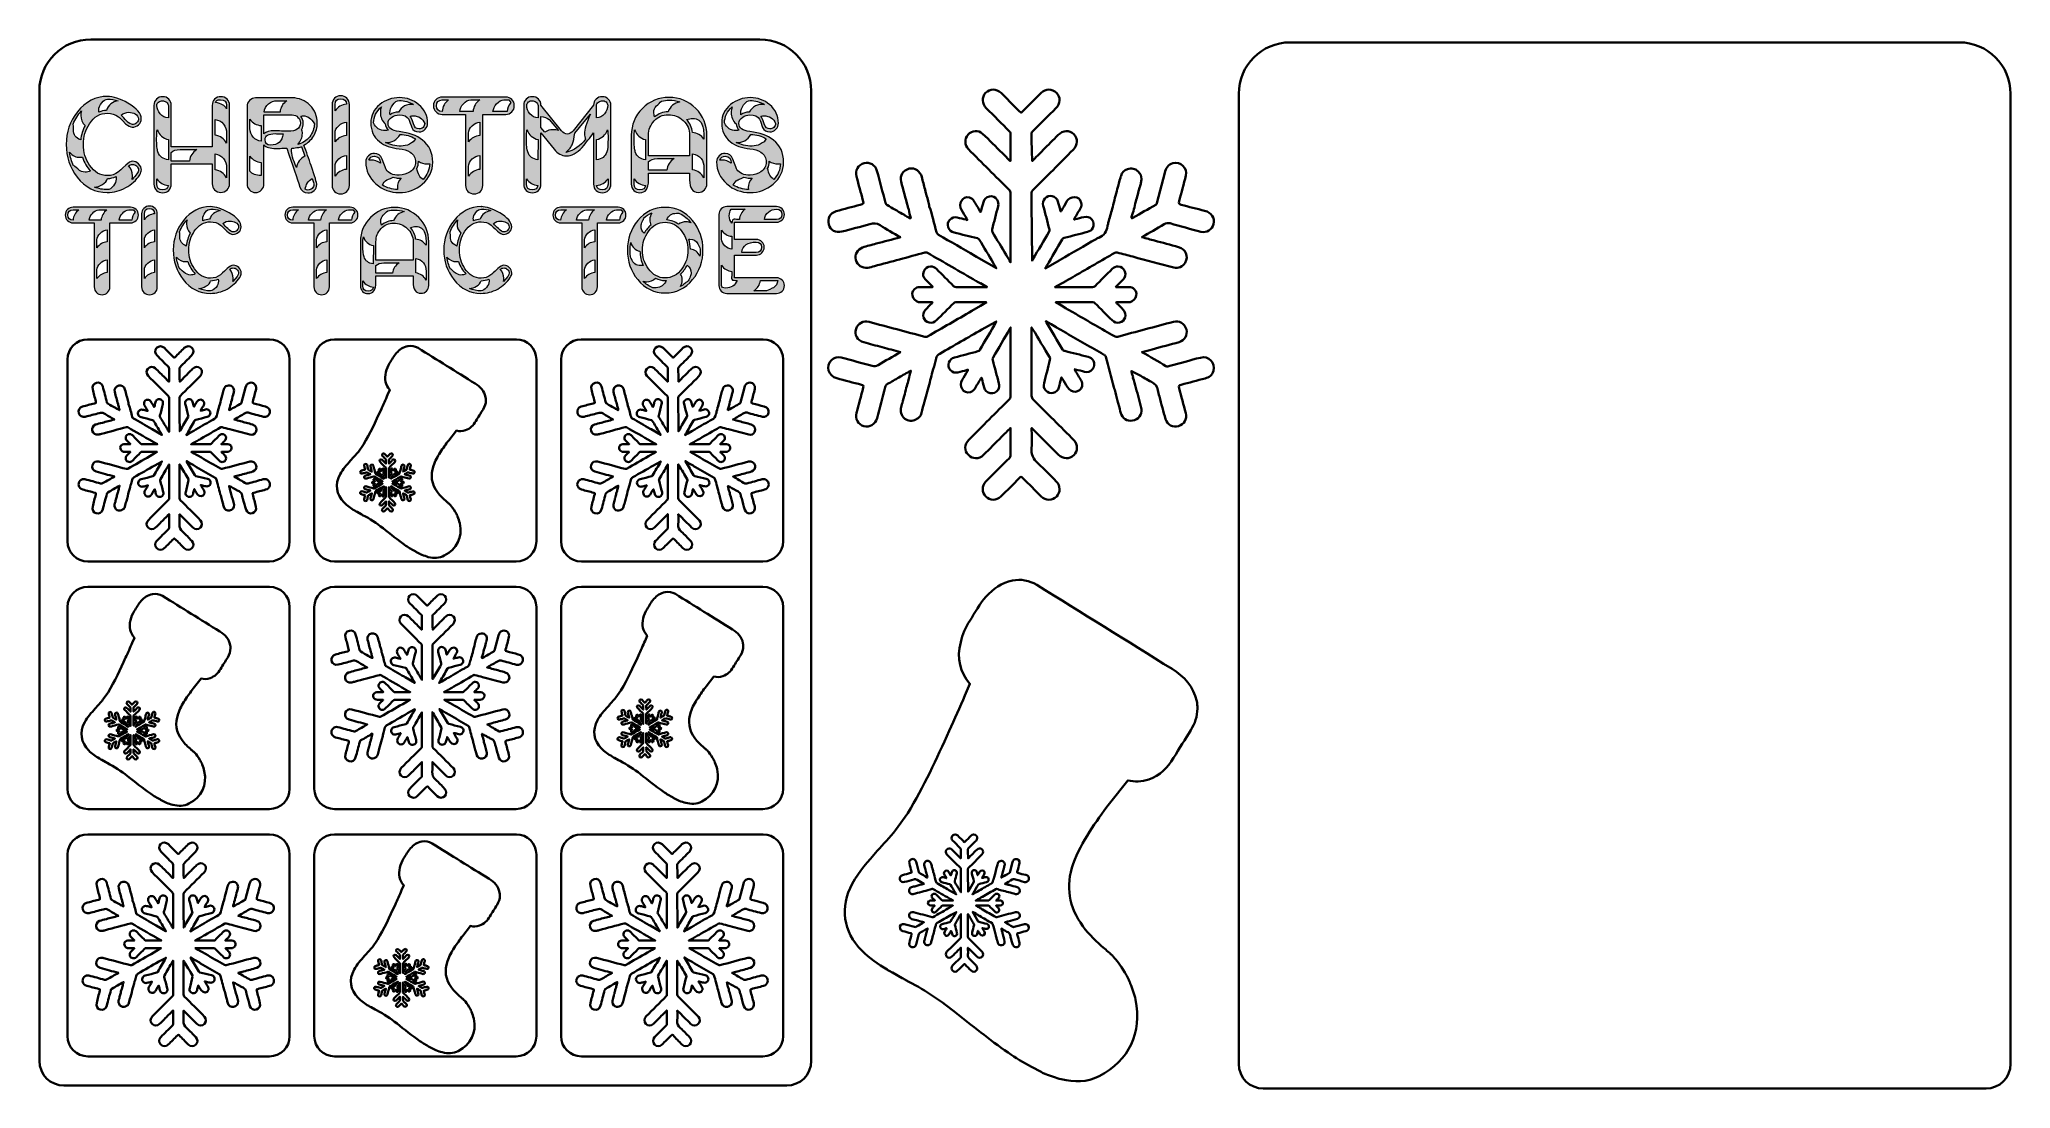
# Model space of a CAD drawing. Extents: x 33 to 2005, y -1071 to -21.
import ezdxf

# ---------------------------------------------------------------- set-up
doc = ezdxf.new("R2010")
doc.units = 0
doc.header["$MEASUREMENT"] = 0
doc.layers.add('Layer 1', color=7, linetype='Continuous', lineweight=0)

# ---------------------------------------------------------------- blocks, each defined once
blk = doc.blocks.new('Block_1')
at = {"layer": 'Layer 1', "true_color": 0x010101, "transparency": 33554687}
h = blk.add_hatch(color=18, dxfattribs=at)
h.dxf.hatch_style = 2
edge = h.paths.add_edge_path()
edge.add_spline(control_points=[(130.1, -147.8), (128.9, -146.7), (127.5, -146.2), (126, -146.2), (124.5, -146.2), (123.2, -146.7), (122.2, -147.7), (124.8, -150.5), (126.1, -153.8), (126.1, -157.6), (126.1, -158.8), (125.9, -160), (125.6, -161.2), (129.9, -157.1), (132, -153.9), (132, -151.8), (132, -150.2), (131.4, -148.9), (130.1, -147.8)], knot_values=[0, 0, 0, 0, 1, 1, 1, 2, 2, 2, 3, 3, 3, 4, 4, 4, 5, 5, 5, 6, 6, 6, 6], degree=3, periodic=0)
edge = h.paths.add_edge_path()
edge.add_spline(control_points=[(128.7, -95.7), (126.8, -94.7), (124.8, -94.1), (122.5, -94.1), (119.5, -94.1), (116.8, -95.1), (114.6, -97), (116.4, -98.8), (118.2, -100.7), (120, -102.6), (122.6, -105.1), (124.6, -106.3), (126.1, -106.3), (127.6, -106.3), (129, -105.7), (130.2, -104.6), (131.4, -103.4), (132, -102.1), (132, -100.7), (132, -98.6), (130.9, -96.9), (128.7, -95.7)], knot_values=[0, 0, 0, 0, 1, 1, 1, 2, 2, 2, 3, 3, 3, 4, 4, 4, 5, 5, 5, 6, 6, 6, 7, 7, 7, 7], degree=3, periodic=0)
edge = h.paths.add_edge_path()
edge.add_spline(control_points=[(101.2, -78.2), (101.2, -78.2), (101.2, -78.2), (101.2, -78.2), (101.2, -78.2), (101.2, -78.2), (101.2, -78.2)], knot_values=[0, 0, 0, 0, 1, 1, 1, 2, 2, 2, 2], degree=3, periodic=0)
edge = h.paths.add_edge_path()
edge.add_spline(control_points=[(101.2, -81), (99.1, -81), (97.1, -82.2), (95.2, -84.6), (93.3, -87.1), (92.3, -89.4), (92.3, -91.6), (92.3, -92.1), (92.4, -92.9), (92.5, -94), (94.9, -93), (97.4, -92.4), (100, -92.2), (101.9, -86.8), (105.9, -83.6), (111.7, -82.7), (108.2, -81.5), (104.8, -81), (101.2, -81)], knot_values=[0, 0, 0, 0, 1, 1, 1, 2, 2, 2, 3, 3, 3, 4, 4, 4, 5, 5, 5, 6, 6, 6, 6], degree=3, periodic=0)
edge = h.paths.add_edge_path()
edge.add_spline(control_points=[(109.6, -158.5), (106.8, -159.7), (104, -160.3), (101.1, -160.3), (100.5, -162.7), (98.8, -164.8), (95.9, -166.5), (93.3, -168), (90.7, -168.9), (88.1, -168.9), (92.2, -170.7), (96.5, -171.5), (100.9, -171.5), (103, -171.5), (105, -170.3), (107, -167.8), (108.8, -165.5), (109.7, -163.2), (109.7, -161), (109.7, -160.4), (109.7, -159.6), (109.6, -158.5)], knot_values=[0, 0, 0, 0, 1, 1, 1, 2, 2, 2, 3, 3, 3, 4, 4, 4, 5, 5, 5, 6, 6, 6, 7, 7, 7, 7], degree=3, periodic=0)
edge = h.paths.add_edge_path()
edge.add_spline(control_points=[(74.3, -97.3), (74.3, -95.8), (74.5, -94.3), (75, -92.8), (71.5, -96.6), (68.7, -101), (66.6, -106), (66.9, -106.2), (67, -108.1), (67, -111.6), (67, -116.6), (69.4, -120), (74.2, -121.8), (74.8, -116.6), (76.2, -111.8), (78.6, -107.4), (75.7, -104.6), (74.3, -101.2), (74.3, -97.3)], knot_values=[0, 0, 0, 0, 1, 1, 1, 2, 2, 2, 3, 3, 3, 4, 4, 4, 5, 5, 5, 6, 6, 6, 6], degree=3, periodic=0)
edge = h.paths.add_edge_path()
edge.add_spline(control_points=[(76, -139.1), (76, -139.1), (73.5, -139.1), (73.5, -139.1), (69.7, -139.3), (66.2, -137.6), (63.1, -134.1), (63.8, -138.8), (65.1, -143.3), (67, -147.6), (67, -147.6), (67.3, -147.5), (67.3, -147.5), (67.5, -147.5), (68.8, -148.6), (71.3, -150.8), (73.8, -153), (76.2, -154), (78.6, -154), (80.4, -154), (82.2, -153.6), (84.1, -152.7), (80.4, -149), (77.7, -144.5), (76, -139.1)], knot_values=[0, 0, 0, 0, 1, 1, 1, 2, 2, 2, 3, 3, 3, 4, 4, 4, 5, 5, 5, 6, 6, 6, 7, 7, 7, 8, 8, 8, 8], degree=3, periodic=0)
edge = h.paths.add_edge_path()
edge.add_spline(control_points=[(133.3, -156.6), (129.8, -162), (125.2, -166.3), (119.3, -169.5), (113.4, -172.7), (107.2, -174.4), (100.8, -174.4), (88.7, -174.4), (78.7, -169.3), (70.7, -159), (63.3, -149.6), (59.7, -138.6), (59.7, -126.2), (59.7, -114), (63.4, -103.1), (71, -93.6), (79.1, -83.3), (89.1, -78.2), (101, -78.2), (106.7, -78.2), (113.6, -80.5), (121.5, -85.1), (130.4, -90.2), (134.8, -95.4), (134.8, -100.7), (134.8, -103), (133.9, -104.9), (132, -106.6), (130.2, -108.2), (128.1, -109), (125.8, -109), (123.8, -109), (121.6, -107.8), (119.1, -105.5), (115.2, -101.5), (112.9, -99.2), (112.1, -98.6), (108.7, -96.2), (105, -95), (101, -95), (93.7, -95), (87.7, -98.5), (83.1, -105.5), (78.9, -111.7), (76.9, -118.6), (76.9, -126.3), (76.9, -134), (79, -140.9), (83.1, -147), (87.8, -154), (93.8, -157.5), (101, -157.5), (104.9, -157.5), (108.5, -156.2), (111.9, -153.8), (112.6, -153.3), (115.1, -151), (119.4, -146.9), (121.9, -144.4), (124.2, -143.1), (126.2, -143.1), (128.4, -143.1), (130.4, -144), (132.2, -145.8), (134, -147.6), (134.9, -149.6), (134.9, -151.8), (134.9, -153.3), (134.3, -154.9), (133.3, -156.6)], knot_values=[0, 0, 0, 0, 1, 1, 1, 2, 2, 2, 3, 3, 3, 4, 4, 4, 5, 5, 5, 6, 6, 6, 7, 7, 7, 8, 8, 8, 9, 9, 9, 10, 10, 10, 11, 11, 11, 12, 12, 12, 13, 13, 13, 14, 14, 14, 15, 15, 15, 16, 16, 16, 17, 17, 17, 18, 18, 18, 19, 19, 19, 20, 20, 20, 21, 21, 21, 22, 22, 22, 23, 23, 23, 23], degree=3, periodic=0)
h = blk.add_hatch(color=18, dxfattribs=at)
h.dxf.hatch_style = 2
edge = h.paths.add_edge_path()
edge.add_spline(control_points=[(220.2, -90.6), (220.2, -90.6), (220.2, -87.1), (220.2, -87.1), (220.2, -83.5), (218.1, -81.6), (214, -81.6), (210.8, -81.6), (209.2, -82.6), (209.2, -84.4), (214.7, -85.2), (218.3, -87.3), (220.2, -90.6)], knot_values=[0, 0, 0, 0, 1, 1, 1, 2, 2, 2, 3, 3, 3, 4, 4, 4, 4], degree=3, periodic=0)
edge = h.paths.add_edge_path()
edge.add_spline(control_points=[(220.2, -149.8), (220.2, -146.1), (219.2, -143), (217.2, -140.5), (215.1, -137.8), (212.3, -136.3), (208.7, -135.8), (208.7, -135.8), (208.7, -151.7), (208.7, -151.7), (213.8, -152.4), (217.7, -155.1), (220.2, -159.6), (220.2, -159.6), (220.2, -149.8), (220.2, -149.8)], knot_values=[0, 0, 0, 0, 1, 1, 1, 2, 2, 2, 3, 3, 3, 4, 4, 4, 5, 5, 5, 5], degree=3, periodic=0)
edge = h.paths.add_edge_path()
edge.add_spline(control_points=[(220.2, -115.3), (220.2, -111.6), (219.2, -108.5), (217.2, -105.9), (215.1, -103.3), (212.3, -101.8), (208.7, -101.4), (208.7, -101.4), (208.7, -117.1), (208.7, -117.1), (213.8, -117.9), (217.7, -120.6), (220.2, -125.1), (220.2, -125.1), (220.2, -115.3), (220.2, -115.3)], knot_values=[0, 0, 0, 0, 1, 1, 1, 2, 2, 2, 3, 3, 3, 4, 4, 4, 5, 5, 5, 5], degree=3, periodic=0)
edge = h.paths.add_edge_path()
edge.add_spline(control_points=[(190.3, -131.5), (190.3, -131.5), (173.7, -131.5), (173.7, -131.5), (169.5, -131.4), (166.6, -132.4), (164.8, -134.4), (164.8, -134.4), (164.8, -142.9), (164.8, -142.9), (164.8, -142.9), (183, -142.9), (183, -142.9), (183.6, -137.9), (186, -134.1), (190.3, -131.5)], knot_values=[0, 0, 0, 0, 1, 1, 1, 2, 2, 2, 3, 3, 3, 4, 4, 4, 5, 5, 5, 5], degree=3, periodic=0)
edge = h.paths.add_edge_path()
edge.add_spline(control_points=[(161.9, -167.4), (157, -166.9), (153.2, -164.6), (150.4, -160.6), (150.4, -160.6), (150.4, -166), (150.4, -166), (150.4, -169.8), (152.4, -171.8), (156.2, -171.8), (159.4, -171.8), (161.3, -170.3), (161.9, -167.4)], knot_values=[0, 0, 0, 0, 1, 1, 1, 2, 2, 2, 3, 3, 3, 4, 4, 4, 4], degree=3, periodic=0)
edge = h.paths.add_edge_path()
edge.add_spline(control_points=[(161.9, -99.8), (161.9, -99.8), (161.9, -87.4), (161.9, -87.4), (161.9, -86.2), (161.2, -85), (159.9, -84), (158.5, -83), (157.2, -82.5), (156, -82.5), (154.7, -82.5), (153.4, -83), (152.2, -83.9), (151, -84.8), (150.4, -85.8), (150.4, -87.2), (150.4, -90.4), (151.5, -93.2), (153.7, -95.6), (155.9, -98.1), (158.6, -99.5), (161.9, -99.8)], knot_values=[0, 0, 0, 0, 1, 1, 1, 2, 2, 2, 3, 3, 3, 4, 4, 4, 5, 5, 5, 6, 6, 6, 7, 7, 7, 7], degree=3, periodic=0)
edge = h.paths.add_edge_path()
edge.add_spline(control_points=[(161.9, -121.4), (156.4, -120.2), (152.8, -116.9), (150.8, -111.6), (150.4, -113.9), (150.2, -116.8), (150.2, -120.2), (150.2, -126.8), (150.6, -131.3), (151.5, -133.8), (153.1, -138.4), (156.6, -141), (161.9, -141.6), (161.9, -141.6), (161.9, -121.4), (161.9, -121.4)], knot_values=[0, 0, 0, 0, 1, 1, 1, 2, 2, 2, 3, 3, 3, 4, 4, 4, 5, 5, 5, 5], degree=3, periodic=0)
edge = h.paths.add_edge_path()
edge.add_spline(control_points=[(223.1, -165.6), (223.1, -168.1), (222.3, -170.1), (220.7, -171.8), (219, -173.4), (216.9, -174.2), (214.4, -174.2), (212, -174.2), (209.9, -173.4), (208.2, -171.8), (206.6, -170.1), (205.8, -168.1), (205.8, -165.6), (205.8, -165.6), (205.8, -145.8), (205.8, -145.8), (205.8, -145.8), (164.8, -145.8), (164.8, -145.8), (164.8, -145.8), (164.8, -166), (164.8, -166), (164.8, -168.5), (164, -170.5), (162.4, -172.2), (160.7, -173.8), (158.6, -174.6), (156.2, -174.6), (153.7, -174.6), (151.6, -173.8), (150, -172.2), (148.3, -170.5), (147.5, -168.5), (147.5, -166), (147.5, -166), (147.5, -87.2), (147.5, -87.2), (147.5, -84.7), (148.3, -82.6), (150, -81), (151.6, -79.3), (153.7, -78.5), (156.2, -78.5), (158.6, -78.5), (160.7, -79.3), (162.4, -81), (164, -82.6), (164.8, -84.7), (164.8, -87.2), (164.8, -87.2), (164.8, -128.6), (164.8, -128.6), (164.8, -128.6), (205.8, -128.6), (205.8, -128.6), (205.8, -128.6), (205.8, -87.2), (205.8, -87.2), (205.8, -84.7), (206.6, -82.6), (208.2, -81), (209.9, -79.3), (212, -78.5), (214.4, -78.5), (216.9, -78.5), (219, -79.3), (220.7, -81), (222.3, -82.6), (223.1, -84.7), (223.1, -87.2), (223.1, -87.2), (223.1, -165.6), (223.1, -165.6)], knot_values=[0, 0, 0, 0, 1, 1, 1, 2, 2, 2, 3, 3, 3, 4, 4, 4, 5, 5, 5, 6, 6, 6, 7, 7, 7, 8, 8, 8, 9, 9, 9, 10, 10, 10, 11, 11, 11, 12, 12, 12, 13, 13, 13, 14, 14, 14, 15, 15, 15, 16, 16, 16, 17, 17, 17, 18, 18, 18, 19, 19, 19, 20, 20, 20, 21, 21, 21, 22, 22, 22, 23, 23, 23, 24, 24, 24, 24], degree=3, periodic=0)
h = blk.add_hatch(color=18, dxfattribs=at)
h.dxf.hatch_style = 2
edge = h.paths.add_edge_path()
edge.add_spline(control_points=[(340, -151.2), (340, -151.2), (340, -137.2), (340, -137.2), (337.4, -137.4), (334.8, -138.7), (332.5, -140.8), (329.9, -143.1), (328.7, -145.6), (328.7, -148.2), (328.7, -148.2), (328.7, -158), (328.7, -158), (331.4, -154), (335.2, -151.7), (340, -151.2)], knot_values=[0, 0, 0, 0, 1, 1, 1, 2, 2, 2, 3, 3, 3, 4, 4, 4, 5, 5, 5, 5], degree=3, periodic=0)
edge = h.paths.add_edge_path()
edge.add_spline(control_points=[(340, -117.3), (340, -117.3), (340, -103.9), (340, -103.9), (337.4, -104.2), (334.8, -105.4), (332.5, -107.6), (329.9, -109.9), (328.7, -112.3), (328.7, -114.9), (328.7, -114.9), (328.7, -123.8), (328.7, -123.8), (331.5, -119.9), (335.3, -117.7), (340, -117.3)], knot_values=[0, 0, 0, 0, 1, 1, 1, 2, 2, 2, 3, 3, 3, 4, 4, 4, 5, 5, 5, 5], degree=3, periodic=0)
edge = h.paths.add_edge_path()
edge.add_spline(control_points=[(340, -86.1), (340, -82.4), (338.1, -80.5), (334.4, -80.5), (330.6, -80.5), (328.7, -82.4), (328.7, -86.3), (328.7, -86.3), (328.7, -92.7), (328.7, -92.7), (331.5, -88.8), (335.3, -86.6), (340, -86.1)], knot_values=[0, 0, 0, 0, 1, 1, 1, 2, 2, 2, 3, 3, 3, 4, 4, 4, 4], degree=3, periodic=0)
edge = h.paths.add_edge_path()
edge.add_spline(control_points=[(343, -167.2), (343, -169.7), (342.2, -171.7), (340.5, -173.3), (338.9, -175), (336.8, -175.8), (334.4, -175.8), (331.9, -175.8), (329.8, -175), (328.2, -173.3), (326.5, -171.7), (325.7, -169.7), (325.7, -167.2), (325.7, -167.2), (325.7, -86.3), (325.7, -86.3), (325.7, -83.8), (326.5, -81.7), (328.2, -80.1), (329.8, -78.4), (331.9, -77.6), (334.4, -77.6), (336.8, -77.6), (338.9, -78.4), (340.5, -80.1), (342.2, -81.7), (343, -83.8), (343, -86.3), (343, -86.3), (343, -167.2), (343, -167.2)], knot_values=[0, 0, 0, 0, 1, 1, 1, 2, 2, 2, 3, 3, 3, 4, 4, 4, 5, 5, 5, 6, 6, 6, 7, 7, 7, 8, 8, 8, 9, 9, 9, 10, 10, 10, 10], degree=3, periodic=0)
h = blk.add_hatch(color=18, dxfattribs=at)
h.dxf.hatch_style = 2
edge = h.paths.add_edge_path()
edge.add_spline(control_points=[(504.6, -84.4), (504.6, -84.4), (502.7, -81.8), (502.7, -81.8), (502.7, -81.8), (497.7, -81.8), (497.7, -81.8), (495.1, -81.8), (492.6, -83.1), (490.3, -85.6), (488.2, -88), (487, -90.6), (486.7, -93.3), (486.7, -93.3), (500.8, -93.3), (500.8, -93.3), (501.1, -89.9), (502.4, -86.9), (504.6, -84.4)], knot_values=[0, 0, 0, 0, 1, 1, 1, 2, 2, 2, 3, 3, 3, 4, 4, 4, 5, 5, 5, 6, 6, 6, 6], degree=3, periodic=0)
edge = h.paths.add_edge_path()
edge.add_spline(control_points=[(473.6, -151.2), (473.6, -151.2), (473.6, -137.2), (473.6, -137.2), (470.9, -137.4), (468.4, -138.7), (466, -140.8), (463.5, -143.1), (462.3, -145.6), (462.3, -148.2), (462.3, -148.2), (462.3, -158), (462.3, -158), (465, -154), (468.8, -151.7), (473.6, -151.2)], knot_values=[0, 0, 0, 0, 1, 1, 1, 2, 2, 2, 3, 3, 3, 4, 4, 4, 5, 5, 5, 5], degree=3, periodic=0)
edge = h.paths.add_edge_path()
edge.add_spline(control_points=[(473.6, -117.3), (473.6, -117.3), (473.6, -103.9), (473.6, -103.9), (470.9, -104.2), (468.4, -105.4), (466, -107.6), (463.5, -109.9), (462.3, -112.3), (462.3, -114.9), (462.3, -114.9), (462.3, -123.8), (462.3, -123.8), (465, -119.9), (468.8, -117.7), (473.6, -117.3)], knot_values=[0, 0, 0, 0, 1, 1, 1, 2, 2, 2, 3, 3, 3, 4, 4, 4, 5, 5, 5, 5], degree=3, periodic=0)
edge = h.paths.add_edge_path()
edge.add_spline(control_points=[(473.4, -81.8), (473.4, -81.8), (464.5, -81.8), (464.5, -81.8), (461.9, -81.8), (459.4, -83.1), (457.1, -85.6), (455, -88), (453.8, -90.6), (453.5, -93.3), (453.5, -93.3), (466.8, -93.3), (466.8, -93.3), (467.2, -88.5), (469.4, -84.6), (473.4, -81.8)], knot_values=[0, 0, 0, 0, 1, 1, 1, 2, 2, 2, 3, 3, 3, 4, 4, 4, 5, 5, 5, 5], degree=3, periodic=0)
edge = h.paths.add_edge_path()
edge.add_spline(control_points=[(442.3, -81.8), (442.3, -81.8), (435.9, -81.8), (435.9, -81.8), (432.1, -81.8), (430.2, -83.7), (430.2, -87.5), (430.2, -91.3), (432, -93.2), (435.8, -93.3), (436.2, -88.5), (438.4, -84.6), (442.3, -81.8)], knot_values=[0, 0, 0, 0, 1, 1, 1, 2, 2, 2, 3, 3, 3, 4, 4, 4, 4], degree=3, periodic=0)
edge = h.paths.add_edge_path()
edge.add_spline(control_points=[(508, -87.5), (508, -90), (507.2, -92.1), (505.6, -93.7), (503.9, -95.4), (501.9, -96.2), (499.4, -96.2), (499.4, -96.2), (476.5, -96.2), (476.5, -96.2), (476.5, -96.2), (476.5, -167.2), (476.5, -167.2), (476.5, -169.7), (475.7, -171.7), (474.1, -173.3), (472.4, -175), (470.4, -175.8), (467.9, -175.8), (465.4, -175.8), (463.3, -175), (461.7, -173.3), (460.1, -171.7), (459.3, -169.7), (459.3, -167.2), (459.3, -167.2), (459.3, -96.2), (459.3, -96.2), (459.3, -96.2), (435.9, -96.2), (435.9, -96.2), (433.4, -96.2), (431.3, -95.4), (429.7, -93.7), (428, -92.1), (427.2, -90), (427.2, -87.5), (427.2, -85), (428, -83), (429.7, -81.3), (431.3, -79.7), (433.4, -78.9), (435.9, -78.9), (435.9, -78.9), (499.4, -78.9), (499.4, -78.9), (501.9, -78.9), (503.9, -79.7), (505.6, -81.3), (507.2, -83), (508, -85), (508, -87.5)], knot_values=[0, 0, 0, 0, 1, 1, 1, 2, 2, 2, 3, 3, 3, 4, 4, 4, 5, 5, 5, 6, 6, 6, 7, 7, 7, 8, 8, 8, 9, 9, 9, 10, 10, 10, 11, 11, 11, 12, 12, 12, 13, 13, 13, 14, 14, 14, 15, 15, 15, 16, 16, 16, 17, 17, 17, 17], degree=3, periodic=0)
h = blk.add_hatch(color=18, dxfattribs=at)
h.dxf.hatch_style = 2
edge = h.paths.add_edge_path()
edge.add_spline(control_points=[(601.8, -166), (601.8, -166), (601.8, -160.6), (601.8, -160.6), (599, -164.6), (595.2, -166.9), (590.3, -167.4), (590.9, -170.3), (592.8, -171.8), (596, -171.8), (599.8, -171.8), (601.8, -169.8), (601.8, -166)], knot_values=[0, 0, 0, 0, 1, 1, 1, 2, 2, 2, 3, 3, 3, 4, 4, 4, 4], degree=3, periodic=0)
edge = h.paths.add_edge_path()
edge.add_spline(control_points=[(601.8, -120.2), (601.8, -116.8), (601.7, -113.9), (601.3, -111.6), (599.4, -116.9), (595.7, -120.2), (590.2, -121.4), (590.2, -123.7), (590.3, -127), (590.3, -131.5), (590.4, -136), (590.4, -139.4), (590.4, -141.6), (595.6, -141), (599, -138.4), (600.6, -133.8), (601.4, -131.3), (601.8, -126.8), (601.8, -120.2)], knot_values=[0, 0, 0, 0, 1, 1, 1, 2, 2, 2, 3, 3, 3, 4, 4, 4, 5, 5, 5, 6, 6, 6, 6], degree=3, periodic=0)
edge = h.paths.add_edge_path()
edge.add_spline(control_points=[(601.5, -87.1), (601.5, -85.8), (601, -84.7), (599.8, -83.8), (598.7, -82.9), (597.4, -82.5), (596.1, -82.5), (594.8, -82.5), (593.6, -83), (592.2, -84), (590.9, -85), (590.2, -86.1), (590.2, -87.3), (590.2, -87.3), (590.2, -99.8), (590.2, -99.8), (593.4, -99.5), (596.1, -98.1), (598.3, -95.6), (600.5, -93.2), (601.5, -90.3), (601.5, -87.1)], knot_values=[0, 0, 0, 0, 1, 1, 1, 2, 2, 2, 3, 3, 3, 4, 4, 4, 5, 5, 5, 6, 6, 6, 7, 7, 7, 7], degree=3, periodic=0)
edge = h.paths.add_edge_path()
edge.add_spline(control_points=[(584.1, -95.9), (584.1, -95.9), (568.5, -115), (568.5, -115), (568, -119.8), (567.2, -123.4), (566.3, -125.6), (565.1, -128.6), (562.9, -131.4), (559.7, -134.2), (567.8, -132.3), (574.3, -127.9), (579.3, -121.1), (578.5, -119.5), (578.2, -117.6), (578.2, -115.6), (578.2, -111.6), (580.1, -105), (584.1, -95.9)], knot_values=[0, 0, 0, 0, 1, 1, 1, 2, 2, 2, 3, 3, 3, 4, 4, 4, 5, 5, 5, 6, 6, 6, 6], degree=3, periodic=0)
edge = h.paths.add_edge_path()
edge.add_spline(control_points=[(552.1, -112.4), (552.1, -112.4), (543, -101.2), (543, -101.2), (540.6, -99.8), (537.8, -98.8), (534.7, -98.2), (534.7, -98.2), (534.7, -109.3), (534.7, -109.3), (534.7, -109.3), (538.5, -114), (538.5, -114), (541.1, -112.3), (543.9, -111.5), (546.9, -111.5), (548.7, -111.5), (550.4, -111.8), (552.1, -112.4)], knot_values=[0, 0, 0, 0, 1, 1, 1, 2, 2, 2, 3, 3, 3, 4, 4, 4, 5, 5, 5, 6, 6, 6, 6], degree=3, periodic=0)
edge = h.paths.add_edge_path()
edge.add_spline(control_points=[(531.8, -99.8), (531.8, -99.8), (531.8, -87.3), (531.8, -87.3), (531.8, -86.1), (531.1, -85), (529.8, -84), (528.5, -83), (527.2, -82.5), (526, -82.5), (524.6, -82.5), (523.4, -82.9), (522.2, -83.8), (521, -84.7), (520.4, -85.8), (520.4, -87.1), (520.4, -90.3), (521.5, -93.2), (523.7, -95.6), (525.9, -98.1), (528.6, -99.5), (531.8, -99.8)], knot_values=[0, 0, 0, 0, 1, 1, 1, 2, 2, 2, 3, 3, 3, 4, 4, 4, 5, 5, 5, 6, 6, 6, 7, 7, 7, 7], degree=3, periodic=0)
edge = h.paths.add_edge_path()
edge.add_spline(control_points=[(531.7, -167.4), (526.8, -166.9), (523.1, -164.6), (520.3, -160.6), (520.3, -160.6), (520.3, -166), (520.3, -166), (520.3, -169.8), (522.2, -171.8), (526, -171.8), (529.2, -171.8), (531.1, -170.3), (531.7, -167.4)], knot_values=[0, 0, 0, 0, 1, 1, 1, 2, 2, 2, 3, 3, 3, 4, 4, 4, 4], degree=3, periodic=0)
edge = h.paths.add_edge_path()
edge.add_spline(control_points=[(531.8, -121.4), (526.4, -120.2), (522.7, -116.9), (520.7, -111.6), (520.4, -113.9), (520.2, -116.8), (520.2, -120.2), (520.2, -126.8), (520.6, -131.3), (521.5, -133.8), (523, -138.4), (526.4, -141), (531.7, -141.6), (531.7, -141.6), (531.8, -121.4), (531.8, -121.4)], knot_values=[0, 0, 0, 0, 1, 1, 1, 2, 2, 2, 3, 3, 3, 4, 4, 4, 5, 5, 5, 5], degree=3, periodic=0)
edge = h.paths.add_edge_path()
edge.add_spline(control_points=[(604.6, -166), (604.6, -168.5), (603.8, -170.5), (602.1, -172.2), (600.5, -173.8), (598.5, -174.6), (596, -174.6), (593.5, -174.6), (591.5, -173.8), (589.8, -172.2), (588.2, -170.5), (587.4, -168.5), (587.4, -166), (587.4, -166), (587.4, -114.7), (587.4, -114.7), (583.6, -119.6), (579.8, -124.4), (576, -129.2), (570.6, -134.9), (565.4, -137.8), (560.1, -137.8), (555.5, -137.8), (551.4, -135.5), (547.8, -131), (547.8, -131), (534.7, -114.7), (534.7, -114.7), (534.7, -114.7), (534.7, -166), (534.7, -166), (534.7, -168.5), (533.9, -170.5), (532.2, -172.2), (530.6, -173.8), (528.5, -174.6), (526, -174.6), (523.6, -174.6), (521.5, -173.8), (519.9, -172.2), (518.2, -170.5), (517.4, -168.5), (517.4, -166), (517.4, -166), (517.4, -87.1), (517.4, -87.1), (517.4, -84.6), (518.2, -82.6), (519.9, -80.9), (521.5, -79.3), (523.6, -78.5), (526, -78.5), (528.5, -78.5), (530.6, -79.3), (532.2, -80.9), (533.9, -82.6), (534.7, -84.6), (534.7, -87.1), (534.7, -87.1), (555.3, -112.6), (555.3, -112.6), (557, -114.8), (558.9, -115.9), (561, -115.9), (563.1, -115.9), (565, -114.8), (566.8, -112.6), (566.8, -112.6), (587.4, -87.1), (587.4, -87.1), (587.4, -84.6), (588.2, -82.6), (589.8, -80.9), (591.5, -79.3), (593.5, -78.5), (596, -78.5), (598.5, -78.5), (600.5, -79.3), (602.1, -80.9), (603.8, -82.6), (604.6, -84.6), (604.6, -87.1), (604.6, -87.1), (604.6, -166), (604.6, -166)], knot_values=[0, 0, 0, 0, 1, 1, 1, 2, 2, 2, 3, 3, 3, 4, 4, 4, 5, 5, 5, 6, 6, 6, 7, 7, 7, 8, 8, 8, 9, 9, 9, 10, 10, 10, 11, 11, 11, 12, 12, 12, 13, 13, 13, 14, 14, 14, 15, 15, 15, 16, 16, 16, 17, 17, 17, 18, 18, 18, 19, 19, 19, 20, 20, 20, 21, 21, 21, 22, 22, 22, 23, 23, 23, 24, 24, 24, 25, 25, 25, 26, 26, 26, 27, 27, 27, 28, 28, 28, 28], degree=3, periodic=0)
h = blk.add_hatch(color=18, dxfattribs=at)
h.dxf.hatch_style = 2
edge = h.paths.add_edge_path()
edge.add_spline(control_points=[(307.6, -166.3), (307.6, -165.6), (307, -163.6), (305.8, -160.2), (301.8, -162.7), (299.5, -166.4), (298.8, -171.1), (299.6, -171.6), (300.6, -171.9), (301.6, -171.9), (303.2, -171.9), (304.6, -171.4), (305.8, -170.3), (307, -169.2), (307.6, -167.9), (307.6, -166.3)], knot_values=[0, 0, 0, 0, 1, 1, 1, 2, 2, 2, 3, 3, 3, 4, 4, 4, 5, 5, 5, 5], degree=3, periodic=0)
edge = h.paths.add_edge_path()
edge.add_spline(control_points=[(308.1, -105.5), (304.7, -100.3), (301, -97.7), (297.1, -97.7), (296.3, -97.7), (295.4, -97.8), (294.4, -98), (296.1, -100), (296.9, -102.3), (296.9, -104.8), (296.9, -107.3), (296.4, -109.4), (295.3, -111), (295.8, -112.3), (296, -113.8), (296, -115.4), (296, -119.1), (294.5, -122.8), (291.6, -126.3), (296.3, -125), (300.2, -122.4), (303.3, -118.6), (306.3, -114.7), (307.9, -110.3), (308.1, -105.5)], knot_values=[0, 0, 0, 0, 1, 1, 1, 2, 2, 2, 3, 3, 3, 4, 4, 4, 5, 5, 5, 6, 6, 6, 7, 7, 7, 8, 8, 8, 8], degree=3, periodic=0)
edge = h.paths.add_edge_path()
edge.add_spline(control_points=[(298.3, -137.9), (298.3, -137.9), (295.1, -128.3), (295.1, -128.3), (294.8, -128.7), (293.3, -129.1), (290.6, -129.5), (287.9, -129.9), (286.2, -130.1), (285.4, -130), (285.2, -131.1), (285.2, -132.2), (285.2, -133.3), (285.2, -135.4), (285.8, -138.1), (286.9, -141.4), (288, -144), (289, -146.7), (290, -149.3), (291.1, -144.4), (293.9, -140.6), (298.3, -137.9)], knot_values=[0, 0, 0, 0, 1, 1, 1, 2, 2, 2, 3, 3, 3, 4, 4, 4, 5, 5, 5, 6, 6, 6, 7, 7, 7, 7], degree=3, periodic=0)
edge = h.paths.add_edge_path()
edge.add_spline(control_points=[(276.8, -115.8), (272.5, -115.6), (269.9, -115.5), (268.9, -115.5), (262.1, -115.5), (258.7, -117.5), (258.7, -121.4), (258.7, -125.2), (260.6, -127), (264.4, -127), (271.4, -127), (275.6, -123.3), (276.8, -115.8)], knot_values=[0, 0, 0, 0, 1, 1, 1, 2, 2, 2, 3, 3, 3, 4, 4, 4, 4], degree=3, periodic=0)
edge = h.paths.add_edge_path()
edge.add_spline(control_points=[(280.3, -82.6), (280.3, -82.6), (270.8, -82.6), (270.8, -82.6), (267.4, -82.6), (264.5, -83.7), (262, -85.8), (259.6, -87.9), (258.1, -90.6), (257.7, -93.9), (257.7, -93.9), (273.7, -93.9), (273.7, -93.9), (274.1, -89.1), (276.3, -85.4), (280.3, -82.6)], knot_values=[0, 0, 0, 0, 1, 1, 1, 2, 2, 2, 3, 3, 3, 4, 4, 4, 5, 5, 5, 5], degree=3, periodic=0)
edge = h.paths.add_edge_path()
edge.add_spline(control_points=[(294, -104.8), (294, -102.7), (293.2, -100.8), (291.6, -99.2), (290, -97.5), (288.1, -96.7), (285.9, -96.7), (285.9, -96.7), (257.6, -96.7), (257.6, -96.7), (257.6, -96.7), (257.6, -115.8), (257.6, -115.8), (259.5, -113.7), (263.2, -112.6), (268.7, -112.6), (270.1, -112.6), (272.3, -112.7), (275.2, -112.9), (278, -113), (280.2, -113.1), (281.7, -113.1), (289.9, -113.1), (294, -110.4), (294, -104.8)], knot_values=[0, 0, 0, 0, 1, 1, 1, 2, 2, 2, 3, 3, 3, 4, 4, 4, 5, 5, 5, 6, 6, 6, 7, 7, 7, 8, 8, 8, 8], degree=3, periodic=0)
edge = h.paths.add_edge_path()
edge.add_spline(control_points=[(254.8, -157.3), (254.8, -157.3), (254.8, -144.3), (254.8, -144.3), (250.1, -143.9), (246.3, -141.8), (243.5, -137.9), (243.5, -137.9), (243.5, -152.9), (243.5, -152.9), (245.9, -155.9), (249.6, -157.4), (254.8, -157.3)], knot_values=[0, 0, 0, 0, 1, 1, 1, 2, 2, 2, 3, 3, 3, 4, 4, 4, 4], degree=3, periodic=0)
edge = h.paths.add_edge_path()
edge.add_spline(control_points=[(254.8, -123), (254.8, -123), (254.8, -107.4), (254.8, -107.4), (250.1, -107.1), (246.3, -104.9), (243.5, -101), (243.5, -101), (243.5, -110.3), (243.5, -110.3), (243.5, -113.5), (244.6, -116.4), (246.8, -118.9), (249, -121.3), (251.6, -122.7), (254.8, -123)], knot_values=[0, 0, 0, 0, 1, 1, 1, 2, 2, 2, 3, 3, 3, 4, 4, 4, 5, 5, 5, 5], degree=3, periodic=0)
edge = h.paths.add_edge_path()
edge.add_spline(control_points=[(310.9, -104.8), (310.9, -109.4), (309.7, -113.7), (307.3, -117.7), (304.9, -121.7), (301.7, -124.8), (297.6, -127), (300, -133.8), (302.4, -140.6), (304.8, -147.4), (308.6, -158.4), (310.4, -164.8), (310.4, -166.4), (310.4, -168.8), (309.6, -170.8), (307.8, -172.4), (306, -174), (303.9, -174.8), (301.5, -174.8), (297.7, -174.8), (295.1, -172.8), (293.6, -168.9), (290.6, -160.2), (286.2, -147.2), (280.3, -129.9), (279.5, -129.9), (278, -130), (275.6, -130.1), (273.2, -130.3), (271.2, -130.3), (269.8, -130.3), (263.6, -130.3), (259.5, -129.2), (257.6, -126.8), (257.6, -126.8), (257.6, -165.9), (257.6, -165.9), (257.6, -168.1), (256.8, -170.1), (255.1, -171.8), (253.4, -173.5), (251.4, -174.4), (249.1, -174.4), (246.9, -174.4), (244.9, -173.5), (243.2, -171.8), (241.5, -170.1), (240.6, -168.1), (240.6, -165.9), (240.6, -165.9), (240.6, -88.2), (240.6, -88.2), (240.6, -86), (241.5, -84), (243.2, -82.3), (244.9, -80.6), (246.9, -79.7), (249.1, -79.7), (249.1, -79.7), (285.9, -79.7), (285.9, -79.7), (292.8, -79.7), (298.7, -82.2), (303.6, -87.1), (308.5, -92.1), (310.9, -98), (310.9, -104.8)], knot_values=[0, 0, 0, 0, 1, 1, 1, 2, 2, 2, 3, 3, 3, 4, 4, 4, 5, 5, 5, 6, 6, 6, 7, 7, 7, 8, 8, 8, 9, 9, 9, 10, 10, 10, 11, 11, 11, 12, 12, 12, 13, 13, 13, 14, 14, 14, 15, 15, 15, 16, 16, 16, 17, 17, 17, 18, 18, 18, 19, 19, 19, 20, 20, 20, 21, 21, 21, 22, 22, 22, 22], degree=3, periodic=0)
h = blk.add_hatch(color=18, dxfattribs=at)
h.dxf.hatch_style = 2
edge = h.paths.add_edge_path()
edge.add_spline(control_points=[(423.4, -145.6), (422.7, -145.7), (421.9, -145.7), (421.2, -145.7), (417.7, -145.7), (414.7, -144.9), (412.1, -143.1), (412.1, -143.1), (412.1, -143.8), (412.1, -143.8), (412.1, -145.9), (411.6, -148), (410.5, -150.2), (411.5, -155.7), (413.6, -159.4), (416.7, -161.3), (420.8, -156.7), (423, -151.5), (423.4, -145.6)], knot_values=[0, 0, 0, 0, 1, 1, 1, 2, 2, 2, 3, 3, 3, 4, 4, 4, 5, 5, 5, 6, 6, 6, 6], degree=3, periodic=0)
edge = h.paths.add_edge_path()
edge.add_spline(control_points=[(418.5, -105.3), (416.3, -100.2), (412.4, -97.7), (406.8, -97.7), (405.8, -97.7), (404.8, -97.8), (403.8, -98), (404.5, -98.7), (405.6, -101.3), (407.1, -105.8), (408.2, -109.1), (410.1, -110.8), (412.7, -110.8), (414.2, -110.8), (415.5, -110.3), (416.7, -109.2), (417.8, -108.1), (418.4, -106.8), (418.5, -105.3)], knot_values=[0, 0, 0, 0, 1, 1, 1, 2, 2, 2, 3, 3, 3, 4, 4, 4, 5, 5, 5, 6, 6, 6, 6], degree=3, periodic=0)
edge = h.paths.add_edge_path()
edge.add_spline(control_points=[(407.2, -86.2), (402.8, -83.6), (398.1, -82.3), (393.1, -82.3), (390.7, -82.3), (388.4, -83.8), (386.4, -86.8), (384.6, -89.5), (383.6, -92.1), (383.6, -94.6), (383.6, -95.1), (383.7, -95.8), (383.8, -96.5), (386.1, -94.9), (388.9, -94), (392.1, -93.9), (395.3, -88.3), (400.3, -85.8), (407.2, -86.2)], knot_values=[0, 0, 0, 0, 1, 1, 1, 2, 2, 2, 3, 3, 3, 4, 4, 4, 5, 5, 5, 6, 6, 6, 6], degree=3, periodic=0)
edge = h.paths.add_edge_path()
edge.add_spline(control_points=[(409.1, -120.6), (404.4, -117.9), (399.2, -116.4), (393.7, -116.3), (390.5, -122), (385.6, -124.6), (379.1, -124.2), (383.5, -126.6), (388.8, -127.9), (395, -127.9), (397.6, -127.9), (400.3, -127.3), (403.1, -126), (406.1, -124.5), (408.1, -122.7), (409.1, -120.6)], knot_values=[0, 0, 0, 0, 1, 1, 1, 2, 2, 2, 3, 3, 3, 4, 4, 4, 5, 5, 5, 5], degree=3, periodic=0)
edge = h.paths.add_edge_path()
edge.add_spline(control_points=[(394.9, -159.9), (394.9, -159.9), (392.1, -159.9), (392.1, -159.9), (390.7, -159.9), (388.9, -159.7), (386.8, -159.1), (382.6, -160.8), (380.5, -161.7), (380.5, -161.7), (378.6, -162.8), (377.1, -164.6), (376.1, -167), (380.7, -169.8), (385.8, -171.2), (391.2, -171.5), (391.2, -171.5), (391.1, -169.2), (391.1, -169.2), (391, -166.1), (392.3, -162.9), (394.9, -159.9)], knot_values=[0, 0, 0, 0, 1, 1, 1, 2, 2, 2, 3, 3, 3, 4, 4, 4, 5, 5, 5, 6, 6, 6, 7, 7, 7, 7], degree=3, periodic=0)
edge = h.paths.add_edge_path()
edge.add_spline(control_points=[(382.1, -112.1), (380.2, -110.2), (379.1, -108.1), (378.9, -105.7), (375.6, -102.6), (374, -98.8), (374, -94.3), (374, -92.4), (374.3, -90.6), (375, -88.8), (370, -93.1), (367.4, -98.4), (367.3, -104.8), (369.5, -109.9), (373.4, -112.5), (379.1, -112.5), (380, -112.5), (381, -112.4), (382.1, -112.1)], knot_values=[0, 0, 0, 0, 1, 1, 1, 2, 2, 2, 3, 3, 3, 4, 4, 4, 5, 5, 5, 6, 6, 6, 6], degree=3, periodic=0)
edge = h.paths.add_edge_path()
edge.add_spline(control_points=[(374, -145), (373.8, -140.4), (371.8, -138.1), (368.1, -138.1), (365.3, -138.1), (363.5, -139.4), (362.6, -142.1), (362.6, -142.1), (365.1, -141.9), (365.1, -141.9), (368, -141.8), (371, -142.8), (374, -145)], knot_values=[0, 0, 0, 0, 1, 1, 1, 2, 2, 2, 3, 3, 3, 4, 4, 4, 4], degree=3, periodic=0)
edge = h.paths.add_edge_path()
edge.add_spline(control_points=[(426.4, -144.1), (426.4, -152.8), (422.9, -160.1), (416, -166), (409.4, -171.6), (401.6, -174.4), (392.8, -174.4), (383.9, -174.4), (376.2, -171.5), (369.6, -165.8), (362.8, -159.8), (359.4, -152.5), (359.4, -143.7), (359.4, -141.4), (360.3, -139.4), (362, -137.7), (363.7, -136), (365.7, -135.2), (368, -135.2), (371.7, -135.2), (374.2, -137.1), (375.7, -140.9), (378.3, -147.8), (379.7, -151.3), (379.7, -151.4), (382.2, -155.1), (386.6, -157), (392.8, -157), (396.9, -157), (400.6, -155.9), (403.8, -153.6), (407.3, -151), (409.1, -147.7), (409.1, -143.8), (409.1, -139.7), (407.3, -136.5), (403.8, -134.1), (400.8, -132.2), (397.2, -131), (392.8, -130.6), (384.7, -130), (378.2, -127.6), (373.1, -123.5), (367.3, -118.8), (364.5, -112.5), (364.5, -104.8), (364.5, -97.4), (367.4, -91.3), (373.4, -86.4), (379.1, -81.8), (385.7, -79.4), (393.2, -79.4), (400.5, -79.4), (406.9, -81.8), (412.6, -86.5), (418.4, -91.6), (421.3, -97.7), (421.3, -104.9), (421.3, -107.3), (420.5, -109.3), (418.8, -111.1), (417.2, -112.8), (415.1, -113.7), (412.7, -113.7), (409.1, -113.7), (406.7, -112.2), (405.5, -109.3), (404.5, -106.5), (403.5, -103.8), (402.4, -101.1), (400.7, -98.2), (397.5, -96.7), (392.8, -96.7), (390, -96.7), (387.6, -97.5), (385.5, -98.9), (383, -100.6), (381.7, -102.7), (381.7, -105.2), (381.7, -109.8), (385.4, -112.6), (392.7, -113.4), (402.6, -114.5), (410.4, -117.3), (416.2, -121.9), (423, -127.3), (426.4, -134.6), (426.4, -144.1)], knot_values=[0, 0, 0, 0, 1, 1, 1, 2, 2, 2, 3, 3, 3, 4, 4, 4, 5, 5, 5, 6, 6, 6, 7, 7, 7, 8, 8, 8, 9, 9, 9, 10, 10, 10, 11, 11, 11, 12, 12, 12, 13, 13, 13, 14, 14, 14, 15, 15, 15, 16, 16, 16, 17, 17, 17, 18, 18, 18, 19, 19, 19, 20, 20, 20, 21, 21, 21, 22, 22, 22, 23, 23, 23, 24, 24, 24, 25, 25, 25, 26, 26, 26, 27, 27, 27, 28, 28, 28, 29, 29, 29, 29], degree=3, periodic=0)
h = blk.add_hatch(color=18, dxfattribs=at)
h.dxf.hatch_style = 2
edge = h.paths.add_edge_path()
edge.add_spline(control_points=[(697.8, -149.8), (697.8, -146.1), (696.8, -143), (694.9, -140.5), (692.8, -137.8), (689.9, -136.3), (686.3, -135.8), (686.3, -135.8), (686.3, -151.7), (686.3, -151.7), (691.5, -152.4), (695.3, -155.1), (697.8, -159.6), (697.8, -159.6), (697.8, -149.8), (697.8, -149.8)], knot_values=[0, 0, 0, 0, 1, 1, 1, 2, 2, 2, 3, 3, 3, 4, 4, 4, 5, 5, 5, 5], degree=3, periodic=0)
edge = h.paths.add_edge_path()
edge.add_spline(control_points=[(697.8, -121.1), (697.8, -114.9), (697.3, -110.4), (696.4, -107.6), (694.7, -102.6), (691.4, -100.2), (686.4, -100.2), (684.5, -100.2), (682.5, -100.6), (680.4, -101.4), (683.7, -105.1), (685.6, -109.4), (686.2, -114.3), (691.1, -114.7), (695, -116.9), (697.8, -121.1)], knot_values=[0, 0, 0, 0, 1, 1, 1, 2, 2, 2, 3, 3, 3, 4, 4, 4, 5, 5, 5, 5], degree=3, periodic=0)
edge = h.paths.add_edge_path()
edge.add_spline(control_points=[(673.7, -83.7), (670.2, -82.6), (666.6, -82), (662.9, -82), (660.4, -82), (657.9, -82.3), (655.4, -82.9), (653.7, -84.5), (652, -86.1), (650.2, -87.7), (648.5, -89.7), (647.6, -91.8), (647.6, -94), (647.6, -95.4), (647.9, -96.9), (648.4, -98.6), (652.4, -95.5), (656.8, -93.8), (661.9, -93.6), (664, -88.1), (667.9, -84.8), (673.7, -83.7)], knot_values=[0, 0, 0, 0, 1, 1, 1, 2, 2, 2, 3, 3, 3, 4, 4, 4, 5, 5, 5, 6, 6, 6, 7, 7, 7, 7], degree=3, periodic=0)
edge = h.paths.add_edge_path()
edge.add_spline(control_points=[(667.9, -140.5), (667.9, -140.5), (651.2, -140.5), (651.2, -140.5), (647.1, -140.5), (644.1, -141.5), (642.3, -143.5), (642.3, -143.5), (642.3, -152.1), (642.3, -152.1), (642.3, -152.1), (660.5, -152.1), (660.5, -152.1), (661.2, -147.1), (663.6, -143.2), (667.9, -140.5)], knot_values=[0, 0, 0, 0, 1, 1, 1, 2, 2, 2, 3, 3, 3, 4, 4, 4, 5, 5, 5, 5], degree=3, periodic=0)
edge = h.paths.add_edge_path()
edge.add_spline(control_points=[(683.4, -137.7), (683.4, -137.7), (683.4, -117.1), (683.4, -117.1), (683.4, -111.2), (681.3, -106.4), (677, -102.4), (672.8, -98.4), (667.8, -96.5), (662, -96.5), (656.4, -96.5), (651.8, -98.5), (648, -102.6), (644.2, -106.7), (642.3, -111.5), (642.3, -117.1), (642.3, -117.1), (642.3, -137.7), (642.3, -137.7), (642.3, -137.7), (683.4, -137.7), (683.4, -137.7)], knot_values=[0, 0, 0, 0, 1, 1, 1, 2, 2, 2, 3, 3, 3, 4, 4, 4, 5, 5, 5, 6, 6, 6, 7, 7, 7, 7], degree=3, periodic=0)
edge = h.paths.add_edge_path()
edge.add_spline(control_points=[(639.4, -167.4), (634.5, -166.9), (630.6, -164.6), (627.8, -160.6), (627.8, -160.6), (627.8, -166), (627.8, -166), (627.8, -169.8), (629.8, -171.8), (633.7, -171.8), (636.9, -171.8), (638.8, -170.3), (639.4, -167.4)], knot_values=[0, 0, 0, 0, 1, 1, 1, 2, 2, 2, 3, 3, 3, 4, 4, 4, 4], degree=3, periodic=0)
edge = h.paths.add_edge_path()
edge.add_spline(control_points=[(639.4, -121.4), (633.9, -120.2), (630.3, -116.9), (628.4, -111.6), (628, -113.9), (627.8, -116.8), (627.8, -120.2), (627.8, -126.8), (628.3, -131.3), (629.1, -133.8), (630.7, -138.4), (634, -141), (639.2, -141.6), (639.2, -141.6), (639.4, -121.4), (639.4, -121.4)], knot_values=[0, 0, 0, 0, 1, 1, 1, 2, 2, 2, 3, 3, 3, 4, 4, 4, 5, 5, 5, 5], degree=3, periodic=0)
edge = h.paths.add_edge_path()
edge.add_spline(control_points=[(700.7, -165.6), (700.7, -168.1), (699.9, -170.1), (698.3, -171.8), (696.7, -173.4), (694.6, -174.2), (692.1, -174.2), (686.3, -174.2), (683.4, -170.1), (683.4, -161.8), (683.4, -160.9), (683.4, -159.7), (683.4, -158.2), (683.4, -156.6), (683.4, -155.6), (683.4, -155), (683.4, -155), (642.3, -155), (642.3, -155), (642.3, -155.6), (642.3, -156.7), (642.3, -158.4), (642.3, -160), (642.3, -161.2), (642.3, -162.1), (642.3, -170.5), (639.4, -174.6), (633.6, -174.6), (631.2, -174.6), (629.1, -173.8), (627.5, -172.2), (625.9, -170.5), (625.1, -168.5), (625.1, -166), (625.1, -166), (625.1, -117.1), (625.1, -117.1), (625.1, -106.6), (628.8, -97.7), (636.2, -90.3), (643.6, -82.9), (652.5, -79.2), (662.9, -79.2), (673.3, -79.2), (682.2, -82.9), (689.6, -90.3), (697, -97.7), (700.7, -106.6), (700.7, -117.1), (700.7, -117.1), (700.7, -165.6), (700.7, -165.6)], knot_values=[0, 0, 0, 0, 1, 1, 1, 2, 2, 2, 3, 3, 3, 4, 4, 4, 5, 5, 5, 6, 6, 6, 7, 7, 7, 8, 8, 8, 9, 9, 9, 10, 10, 10, 11, 11, 11, 12, 12, 12, 13, 13, 13, 14, 14, 14, 15, 15, 15, 16, 16, 16, 17, 17, 17, 17], degree=3, periodic=0)
h = blk.add_hatch(color=18, dxfattribs=at)
h.dxf.hatch_style = 2
edge = h.paths.add_edge_path()
edge.add_spline(control_points=[(774.4, -145.6), (773.7, -145.7), (772.9, -145.7), (772.2, -145.7), (768.7, -145.7), (765.7, -144.9), (763.1, -143.1), (763.1, -143.1), (763.1, -143.8), (763.1, -143.8), (763.1, -145.9), (762.6, -148), (761.5, -150.2), (762.5, -155.7), (764.6, -159.4), (767.7, -161.3), (771.8, -156.7), (774, -151.5), (774.4, -145.6)], knot_values=[0, 0, 0, 0, 1, 1, 1, 2, 2, 2, 3, 3, 3, 4, 4, 4, 5, 5, 5, 6, 6, 6, 6], degree=3, periodic=0)
edge = h.paths.add_edge_path()
edge.add_spline(control_points=[(769.5, -105.3), (767.3, -100.2), (763.4, -97.7), (757.8, -97.7), (756.8, -97.7), (755.8, -97.8), (754.8, -98), (755.5, -98.7), (756.6, -101.3), (758.1, -105.8), (759.2, -109.1), (761.1, -110.8), (763.7, -110.8), (765.2, -110.8), (766.5, -110.3), (767.7, -109.2), (768.8, -108.1), (769.4, -106.8), (769.5, -105.3)], knot_values=[0, 0, 0, 0, 1, 1, 1, 2, 2, 2, 3, 3, 3, 4, 4, 4, 5, 5, 5, 6, 6, 6, 6], degree=3, periodic=0)
edge = h.paths.add_edge_path()
edge.add_spline(control_points=[(758.2, -86.2), (753.8, -83.6), (749.1, -82.3), (744.1, -82.3), (741.7, -82.3), (739.5, -83.8), (737.4, -86.8), (735.6, -89.5), (734.6, -92.1), (734.6, -94.6), (734.6, -95.1), (734.7, -95.8), (734.8, -96.5), (737.1, -94.9), (739.9, -94), (743.1, -93.9), (746.3, -88.3), (751.3, -85.8), (758.2, -86.2)], knot_values=[0, 0, 0, 0, 1, 1, 1, 2, 2, 2, 3, 3, 3, 4, 4, 4, 5, 5, 5, 6, 6, 6, 6], degree=3, periodic=0)
edge = h.paths.add_edge_path()
edge.add_spline(control_points=[(760.1, -120.6), (755.4, -117.9), (750.2, -116.4), (744.7, -116.3), (741.5, -122), (736.6, -124.6), (730.1, -124.2), (734.5, -126.6), (739.8, -127.9), (746, -127.9), (748.6, -127.9), (751.3, -127.3), (754.1, -126), (757.1, -124.5), (759.1, -122.7), (760.1, -120.6)], knot_values=[0, 0, 0, 0, 1, 1, 1, 2, 2, 2, 3, 3, 3, 4, 4, 4, 5, 5, 5, 5], degree=3, periodic=0)
edge = h.paths.add_edge_path()
edge.add_spline(control_points=[(745.9, -159.9), (745.9, -159.9), (743.1, -159.9), (743.1, -159.9), (741.7, -159.9), (739.9, -159.7), (737.8, -159.1), (733.6, -160.8), (731.5, -161.7), (731.5, -161.7), (729.6, -162.8), (728.1, -164.6), (727.1, -167), (731.7, -169.8), (736.8, -171.2), (742.2, -171.5), (742.2, -171.5), (742.1, -169.2), (742.1, -169.2), (742, -166.1), (743.3, -162.9), (745.9, -159.9)], knot_values=[0, 0, 0, 0, 1, 1, 1, 2, 2, 2, 3, 3, 3, 4, 4, 4, 5, 5, 5, 6, 6, 6, 7, 7, 7, 7], degree=3, periodic=0)
edge = h.paths.add_edge_path()
edge.add_spline(control_points=[(733.1, -112.1), (731.2, -110.2), (730.1, -108.1), (729.9, -105.7), (726.6, -102.6), (725, -98.8), (725, -94.3), (725, -92.4), (725.3, -90.6), (726, -88.8), (721, -93.1), (718.4, -98.4), (718.3, -104.8), (720.5, -109.9), (724.4, -112.5), (730.1, -112.5), (731, -112.5), (732.1, -112.4), (733.1, -112.1)], knot_values=[0, 0, 0, 0, 1, 1, 1, 2, 2, 2, 3, 3, 3, 4, 4, 4, 5, 5, 5, 6, 6, 6, 6], degree=3, periodic=0)
edge = h.paths.add_edge_path()
edge.add_spline(control_points=[(725, -145), (724.8, -140.4), (722.8, -138.1), (719.1, -138.1), (716.3, -138.1), (714.5, -139.4), (713.6, -142.1), (713.6, -142.1), (716.1, -141.9), (716.1, -141.9), (719, -141.8), (722, -142.8), (725, -145)], knot_values=[0, 0, 0, 0, 1, 1, 1, 2, 2, 2, 3, 3, 3, 4, 4, 4, 4], degree=3, periodic=0)
edge = h.paths.add_edge_path()
edge.add_spline(control_points=[(777.4, -144.1), (777.4, -152.8), (773.9, -160.1), (767, -166), (760.4, -171.6), (752.7, -174.4), (743.8, -174.4), (734.9, -174.4), (727.2, -171.5), (720.7, -165.8), (713.8, -159.8), (710.4, -152.5), (710.4, -143.7), (710.4, -141.4), (711.3, -139.4), (713, -137.7), (714.7, -136), (716.7, -135.2), (719, -135.2), (722.7, -135.2), (725.2, -137.1), (726.7, -140.9), (729.3, -147.8), (730.7, -151.3), (730.7, -151.4), (733.2, -155.1), (737.6, -157), (743.9, -157), (747.9, -157), (751.6, -155.9), (754.8, -153.6), (758.3, -151), (760.1, -147.7), (760.1, -143.8), (760.1, -139.7), (758.3, -136.5), (754.8, -134.1), (751.8, -132.2), (748.2, -131), (743.8, -130.6), (735.7, -130), (729.2, -127.6), (724.1, -123.5), (718.3, -118.8), (715.5, -112.5), (715.5, -104.8), (715.5, -97.4), (718.5, -91.3), (724.4, -86.4), (730.1, -81.8), (736.7, -79.4), (744.2, -79.4), (751.5, -79.4), (757.9, -81.8), (763.6, -86.5), (769.4, -91.6), (772.3, -97.7), (772.3, -104.9), (772.3, -107.3), (771.5, -109.3), (769.8, -111.1), (768.2, -112.8), (766.1, -113.7), (763.7, -113.7), (760.1, -113.7), (757.7, -112.2), (756.5, -109.3), (755.5, -106.5), (754.5, -103.8), (753.5, -101.1), (751.7, -98.2), (748.5, -96.7), (743.8, -96.7), (741, -96.7), (738.6, -97.5), (736.5, -98.9), (734, -100.6), (732.7, -102.7), (732.7, -105.2), (732.7, -109.8), (736.4, -112.6), (743.7, -113.4), (753.6, -114.5), (761.4, -117.3), (767.2, -121.9), (774, -127.3), (777.4, -134.6), (777.4, -144.1)], knot_values=[0, 0, 0, 0, 1, 1, 1, 2, 2, 2, 3, 3, 3, 4, 4, 4, 5, 5, 5, 6, 6, 6, 7, 7, 7, 8, 8, 8, 9, 9, 9, 10, 10, 10, 11, 11, 11, 12, 12, 12, 13, 13, 13, 14, 14, 14, 15, 15, 15, 16, 16, 16, 17, 17, 17, 18, 18, 18, 19, 19, 19, 20, 20, 20, 21, 21, 21, 22, 22, 22, 23, 23, 23, 24, 24, 24, 25, 25, 25, 26, 26, 26, 27, 27, 27, 28, 28, 28, 29, 29, 29, 29], degree=3, periodic=0)
at = {"layer": 'Layer 1'}
for points, knots in [([(133.3, -156.6), (129.8, -162), (125.2, -166.3), (119.3, -169.5), (113.4, -172.7), (107.2, -174.4), (100.8, -174.4), (88.7, -174.4), (78.7, -169.3), (70.7, -159), (63.3, -149.6), (59.7, -138.6), (59.7, -126.2), (59.7, -114), (63.4, -103.1), (71, -93.6), (79.1, -83.3), (89.1, -78.2), (101, -78.2), (106.7, -78.2), (113.6, -80.5), (121.5, -85.1), (130.4, -90.2), (134.8, -95.4), (134.8, -100.7), (134.8, -103), (133.9, -104.9), (132, -106.6), (130.2, -108.2), (128.1, -109), (125.8, -109), (123.8, -109), (121.6, -107.8), (119.1, -105.5), (115.2, -101.5), (112.9, -99.2), (112.1, -98.6), (108.7, -96.2), (105, -95), (101, -95), (93.7, -95), (87.7, -98.5), (83.1, -105.5), (78.9, -111.7), (76.9, -118.6), (76.9, -126.3), (76.9, -134), (79, -140.9), (83.1, -147), (87.8, -154), (93.8, -157.5), (101, -157.5), (104.9, -157.5), (108.5, -156.2), (111.9, -153.8), (112.6, -153.3), (115.1, -151), (119.4, -146.9), (121.9, -144.4), (124.2, -143.1), (126.2, -143.1), (128.4, -143.1), (130.4, -144), (132.2, -145.8), (134, -147.6), (134.9, -149.6), (134.9, -151.8), (134.9, -153.3), (134.3, -154.9), (133.3, -156.6)], [0, 0, 0, 0, 1, 1, 1, 2, 2, 2, 3, 3, 3, 4, 4, 4, 5, 5, 5, 6, 6, 6, 7, 7, 7, 8, 8, 8, 9, 9, 9, 10, 10, 10, 11, 11, 11, 12, 12, 12, 13, 13, 13, 14, 14, 14, 15, 15, 15, 16, 16, 16, 17, 17, 17, 18, 18, 18, 19, 19, 19, 20, 20, 20, 21, 21, 21, 22, 22, 22, 23, 23, 23, 23]), ([(101.2, -78.2), (101.2, -78.2), (101.2, -78.2), (101.2, -78.2), (101.2, -78.2), (101.2, -78.2), (101.2, -78.2)], [0, 0, 0, 0, 1, 1, 1, 2, 2, 2, 2]), ([(223.1, -165.6), (223.1, -168.1), (222.3, -170.1), (220.7, -171.8), (219, -173.4), (216.9, -174.2), (214.4, -174.2), (212, -174.2), (209.9, -173.4), (208.2, -171.8), (206.6, -170.1), (205.8, -168.1), (205.8, -165.6), (205.8, -165.6), (205.8, -145.8), (205.8, -145.8), (205.8, -145.8), (164.8, -145.8), (164.8, -145.8), (164.8, -145.8), (164.8, -166), (164.8, -166), (164.8, -168.5), (164, -170.5), (162.4, -172.2), (160.7, -173.8), (158.6, -174.6), (156.2, -174.6), (153.7, -174.6), (151.6, -173.8), (150, -172.2), (148.3, -170.5), (147.5, -168.5), (147.5, -166), (147.5, -166), (147.5, -87.2), (147.5, -87.2), (147.5, -84.7), (148.3, -82.6), (150, -81), (151.6, -79.3), (153.7, -78.5), (156.2, -78.5), (158.6, -78.5), (160.7, -79.3), (162.4, -81), (164, -82.6), (164.8, -84.7), (164.8, -87.2), (164.8, -87.2), (164.8, -128.6), (164.8, -128.6), (164.8, -128.6), (205.8, -128.6), (205.8, -128.6), (205.8, -128.6), (205.8, -87.2), (205.8, -87.2), (205.8, -84.7), (206.6, -82.6), (208.2, -81), (209.9, -79.3), (212, -78.5), (214.4, -78.5), (216.9, -78.5), (219, -79.3), (220.7, -81), (222.3, -82.6), (223.1, -84.7), (223.1, -87.2), (223.1, -87.2), (223.1, -165.6), (223.1, -165.6)], [0, 0, 0, 0, 1, 1, 1, 2, 2, 2, 3, 3, 3, 4, 4, 4, 5, 5, 5, 6, 6, 6, 7, 7, 7, 8, 8, 8, 9, 9, 9, 10, 10, 10, 11, 11, 11, 12, 12, 12, 13, 13, 13, 14, 14, 14, 15, 15, 15, 16, 16, 16, 17, 17, 17, 18, 18, 18, 19, 19, 19, 20, 20, 20, 21, 21, 21, 22, 22, 22, 23, 23, 23, 24, 24, 24, 24]), ([(343, -167.2), (343, -169.7), (342.2, -171.7), (340.5, -173.3), (338.9, -175), (336.8, -175.8), (334.4, -175.8), (331.9, -175.8), (329.8, -175), (328.2, -173.3), (326.5, -171.7), (325.7, -169.7), (325.7, -167.2), (325.7, -167.2), (325.7, -86.3), (325.7, -86.3), (325.7, -83.8), (326.5, -81.7), (328.2, -80.1), (329.8, -78.4), (331.9, -77.6), (334.4, -77.6), (336.8, -77.6), (338.9, -78.4), (340.5, -80.1), (342.2, -81.7), (343, -83.8), (343, -86.3), (343, -86.3), (343, -167.2), (343, -167.2)], [0, 0, 0, 0, 1, 1, 1, 2, 2, 2, 3, 3, 3, 4, 4, 4, 5, 5, 5, 6, 6, 6, 7, 7, 7, 8, 8, 8, 9, 9, 9, 10, 10, 10, 10]), ([(508, -87.5), (508, -90), (507.2, -92.1), (505.6, -93.7), (503.9, -95.4), (501.9, -96.2), (499.4, -96.2), (499.4, -96.2), (476.5, -96.2), (476.5, -96.2), (476.5, -96.2), (476.5, -167.2), (476.5, -167.2), (476.5, -169.7), (475.7, -171.7), (474.1, -173.3), (472.4, -175), (470.4, -175.8), (467.9, -175.8), (465.4, -175.8), (463.3, -175), (461.7, -173.3), (460.1, -171.7), (459.3, -169.7), (459.3, -167.2), (459.3, -167.2), (459.3, -96.2), (459.3, -96.2), (459.3, -96.2), (435.9, -96.2), (435.9, -96.2), (433.4, -96.2), (431.3, -95.4), (429.7, -93.7), (428, -92.1), (427.2, -90), (427.2, -87.5), (427.2, -85), (428, -83), (429.7, -81.3), (431.3, -79.7), (433.4, -78.9), (435.9, -78.9), (435.9, -78.9), (499.4, -78.9), (499.4, -78.9), (501.9, -78.9), (503.9, -79.7), (505.6, -81.3), (507.2, -83), (508, -85), (508, -87.5)], [0, 0, 0, 0, 1, 1, 1, 2, 2, 2, 3, 3, 3, 4, 4, 4, 5, 5, 5, 6, 6, 6, 7, 7, 7, 8, 8, 8, 9, 9, 9, 10, 10, 10, 11, 11, 11, 12, 12, 12, 13, 13, 13, 14, 14, 14, 15, 15, 15, 16, 16, 16, 17, 17, 17, 17]), ([(604.6, -166), (604.6, -168.5), (603.8, -170.5), (602.1, -172.2), (600.5, -173.8), (598.5, -174.6), (596, -174.6), (593.5, -174.6), (591.5, -173.8), (589.8, -172.2), (588.2, -170.5), (587.4, -168.5), (587.4, -166), (587.4, -166), (587.4, -114.7), (587.4, -114.7), (583.6, -119.6), (579.8, -124.4), (576, -129.2), (570.6, -134.9), (565.4, -137.8), (560.1, -137.8), (555.5, -137.8), (551.4, -135.5), (547.8, -131), (547.8, -131), (534.7, -114.7), (534.7, -114.7), (534.7, -114.7), (534.7, -166), (534.7, -166), (534.7, -168.5), (533.9, -170.5), (532.2, -172.2), (530.6, -173.8), (528.5, -174.6), (526, -174.6), (523.6, -174.6), (521.5, -173.8), (519.9, -172.2), (518.2, -170.5), (517.4, -168.5), (517.4, -166), (517.4, -166), (517.4, -87.1), (517.4, -87.1), (517.4, -84.6), (518.2, -82.6), (519.9, -80.9), (521.5, -79.3), (523.6, -78.5), (526, -78.5), (528.5, -78.5), (530.6, -79.3), (532.2, -80.9), (533.9, -82.6), (534.7, -84.6), (534.7, -87.1), (534.7, -87.1), (555.3, -112.6), (555.3, -112.6), (557, -114.8), (558.9, -115.9), (561, -115.9), (563.1, -115.9), (565, -114.8), (566.8, -112.6), (566.8, -112.6), (587.4, -87.1), (587.4, -87.1), (587.4, -84.6), (588.2, -82.6), (589.8, -80.9), (591.5, -79.3), (593.5, -78.5), (596, -78.5), (598.5, -78.5), (600.5, -79.3), (602.1, -80.9), (603.8, -82.6), (604.6, -84.6), (604.6, -87.1), (604.6, -87.1), (604.6, -166), (604.6, -166)], [0, 0, 0, 0, 1, 1, 1, 2, 2, 2, 3, 3, 3, 4, 4, 4, 5, 5, 5, 6, 6, 6, 7, 7, 7, 8, 8, 8, 9, 9, 9, 10, 10, 10, 11, 11, 11, 12, 12, 12, 13, 13, 13, 14, 14, 14, 15, 15, 15, 16, 16, 16, 17, 17, 17, 18, 18, 18, 19, 19, 19, 20, 20, 20, 21, 21, 21, 22, 22, 22, 23, 23, 23, 24, 24, 24, 25, 25, 25, 26, 26, 26, 27, 27, 27, 28, 28, 28, 28]), ([(74.3, -97.3), (74.3, -95.8), (74.5, -94.3), (75, -92.8), (71.5, -96.6), (68.7, -101), (66.6, -106), (66.9, -106.2), (67, -108.1), (67, -111.6), (67, -116.6), (69.4, -120), (74.2, -121.8), (74.8, -116.6), (76.2, -111.8), (78.6, -107.4), (75.7, -104.6), (74.3, -101.2), (74.3, -97.3)], [0, 0, 0, 0, 1, 1, 1, 2, 2, 2, 3, 3, 3, 4, 4, 4, 5, 5, 5, 6, 6, 6, 6]), ([(101.2, -81), (99.1, -81), (97.1, -82.2), (95.2, -84.6), (93.3, -87.1), (92.3, -89.4), (92.3, -91.6), (92.3, -92.1), (92.4, -92.9), (92.5, -94), (94.9, -93), (97.4, -92.4), (100, -92.2), (101.9, -86.8), (105.9, -83.6), (111.7, -82.7), (108.2, -81.5), (104.8, -81), (101.2, -81)], [0, 0, 0, 0, 1, 1, 1, 2, 2, 2, 3, 3, 3, 4, 4, 4, 5, 5, 5, 6, 6, 6, 6]), ([(128.7, -95.7), (126.8, -94.7), (124.8, -94.1), (122.5, -94.1), (119.5, -94.1), (116.8, -95.1), (114.6, -97), (116.4, -98.8), (118.2, -100.7), (120, -102.6), (122.6, -105.1), (124.6, -106.3), (126.1, -106.3), (127.6, -106.3), (129, -105.7), (130.2, -104.6), (131.4, -103.4), (132, -102.1), (132, -100.7), (132, -98.6), (130.9, -96.9), (128.7, -95.7)], [0, 0, 0, 0, 1, 1, 1, 2, 2, 2, 3, 3, 3, 4, 4, 4, 5, 5, 5, 6, 6, 6, 7, 7, 7, 7]), ([(161.9, -99.8), (161.9, -99.8), (161.9, -87.4), (161.9, -87.4), (161.9, -86.2), (161.2, -85), (159.9, -84), (158.5, -83), (157.2, -82.5), (156, -82.5), (154.7, -82.5), (153.4, -83), (152.2, -83.9), (151, -84.8), (150.4, -85.8), (150.4, -87.2), (150.4, -90.4), (151.5, -93.2), (153.7, -95.6), (155.9, -98.1), (158.6, -99.5), (161.9, -99.8)], [0, 0, 0, 0, 1, 1, 1, 2, 2, 2, 3, 3, 3, 4, 4, 4, 5, 5, 5, 6, 6, 6, 7, 7, 7, 7]), ([(220.2, -90.6), (220.2, -90.6), (220.2, -87.1), (220.2, -87.1), (220.2, -83.5), (218.1, -81.6), (214, -81.6), (210.8, -81.6), (209.2, -82.6), (209.2, -84.4), (214.7, -85.2), (218.3, -87.3), (220.2, -90.6)], [0, 0, 0, 0, 1, 1, 1, 2, 2, 2, 3, 3, 3, 4, 4, 4, 4]), ([(310.9, -104.8), (310.9, -109.4), (309.7, -113.7), (307.3, -117.7), (304.9, -121.7), (301.7, -124.8), (297.6, -127), (300, -133.8), (302.4, -140.6), (304.8, -147.4), (308.6, -158.4), (310.4, -164.8), (310.4, -166.4), (310.4, -168.8), (309.6, -170.8), (307.8, -172.4), (306, -174), (303.9, -174.8), (301.5, -174.8), (297.7, -174.8), (295.1, -172.8), (293.6, -168.9), (290.6, -160.2), (286.2, -147.2), (280.3, -129.9), (279.5, -129.9), (278, -130), (275.6, -130.1), (273.2, -130.3), (271.2, -130.3), (269.8, -130.3), (263.6, -130.3), (259.5, -129.2), (257.6, -126.8), (257.6, -126.8), (257.6, -165.9), (257.6, -165.9), (257.6, -168.1), (256.8, -170.1), (255.1, -171.8), (253.4, -173.5), (251.4, -174.4), (249.1, -174.4), (246.9, -174.4), (244.9, -173.5), (243.2, -171.8), (241.5, -170.1), (240.6, -168.1), (240.6, -165.9), (240.6, -165.9), (240.6, -88.2), (240.6, -88.2), (240.6, -86), (241.5, -84), (243.2, -82.3), (244.9, -80.6), (246.9, -79.7), (249.1, -79.7), (249.1, -79.7), (285.9, -79.7), (285.9, -79.7), (292.8, -79.7), (298.7, -82.2), (303.6, -87.1), (308.5, -92.1), (310.9, -98), (310.9, -104.8)], [0, 0, 0, 0, 1, 1, 1, 2, 2, 2, 3, 3, 3, 4, 4, 4, 5, 5, 5, 6, 6, 6, 7, 7, 7, 8, 8, 8, 9, 9, 9, 10, 10, 10, 11, 11, 11, 12, 12, 12, 13, 13, 13, 14, 14, 14, 15, 15, 15, 16, 16, 16, 17, 17, 17, 18, 18, 18, 19, 19, 19, 20, 20, 20, 21, 21, 21, 22, 22, 22, 22]), ([(294, -104.8), (294, -102.7), (293.2, -100.8), (291.6, -99.2), (290, -97.5), (288.1, -96.7), (285.9, -96.7), (285.9, -96.7), (257.6, -96.7), (257.6, -96.7), (257.6, -96.7), (257.6, -115.8), (257.6, -115.8), (259.5, -113.7), (263.2, -112.6), (268.7, -112.6), (270.1, -112.6), (272.3, -112.7), (275.2, -112.9), (278, -113), (280.2, -113.1), (281.7, -113.1), (289.9, -113.1), (294, -110.4), (294, -104.8)], [0, 0, 0, 0, 1, 1, 1, 2, 2, 2, 3, 3, 3, 4, 4, 4, 5, 5, 5, 6, 6, 6, 7, 7, 7, 8, 8, 8, 8]), ([(280.3, -82.6), (280.3, -82.6), (270.8, -82.6), (270.8, -82.6), (267.4, -82.6), (264.5, -83.7), (262, -85.8), (259.6, -87.9), (258.1, -90.6), (257.7, -93.9), (257.7, -93.9), (273.7, -93.9), (273.7, -93.9), (274.1, -89.1), (276.3, -85.4), (280.3, -82.6)], [0, 0, 0, 0, 1, 1, 1, 2, 2, 2, 3, 3, 3, 4, 4, 4, 5, 5, 5, 5]), ([(308.1, -105.5), (304.7, -100.3), (301, -97.7), (297.1, -97.7), (296.3, -97.7), (295.4, -97.8), (294.4, -98), (296.1, -100), (296.9, -102.3), (296.9, -104.8), (296.9, -107.3), (296.4, -109.4), (295.3, -111), (295.8, -112.3), (296, -113.8), (296, -115.4), (296, -119.1), (294.5, -122.8), (291.6, -126.3), (296.3, -125), (300.2, -122.4), (303.3, -118.6), (306.3, -114.7), (307.9, -110.3), (308.1, -105.5)], [0, 0, 0, 0, 1, 1, 1, 2, 2, 2, 3, 3, 3, 4, 4, 4, 5, 5, 5, 6, 6, 6, 7, 7, 7, 8, 8, 8, 8]), ([(340, -86.1), (340, -82.4), (338.1, -80.5), (334.4, -80.5), (330.6, -80.5), (328.7, -82.4), (328.7, -86.3), (328.7, -86.3), (328.7, -92.7), (328.7, -92.7), (331.5, -88.8), (335.3, -86.6), (340, -86.1)], [0, 0, 0, 0, 1, 1, 1, 2, 2, 2, 3, 3, 3, 4, 4, 4, 4]), ([(426.4, -144.1), (426.4, -152.8), (422.9, -160.1), (416, -166), (409.4, -171.6), (401.6, -174.4), (392.8, -174.4), (383.9, -174.4), (376.2, -171.5), (369.6, -165.8), (362.8, -159.8), (359.4, -152.5), (359.4, -143.7), (359.4, -141.4), (360.3, -139.4), (362, -137.7), (363.7, -136), (365.7, -135.2), (368, -135.2), (371.7, -135.2), (374.2, -137.1), (375.7, -140.9), (378.3, -147.8), (379.7, -151.3), (379.7, -151.4), (382.2, -155.1), (386.6, -157), (392.8, -157), (396.9, -157), (400.6, -155.9), (403.8, -153.6), (407.3, -151), (409.1, -147.7), (409.1, -143.8), (409.1, -139.7), (407.3, -136.5), (403.8, -134.1), (400.8, -132.2), (397.2, -131), (392.8, -130.6), (384.7, -130), (378.2, -127.6), (373.1, -123.5), (367.3, -118.8), (364.5, -112.5), (364.5, -104.8), (364.5, -97.4), (367.4, -91.3), (373.4, -86.4), (379.1, -81.8), (385.7, -79.4), (393.2, -79.4), (400.5, -79.4), (406.9, -81.8), (412.6, -86.5), (418.4, -91.6), (421.3, -97.7), (421.3, -104.9), (421.3, -107.3), (420.5, -109.3), (418.8, -111.1), (417.2, -112.8), (415.1, -113.7), (412.7, -113.7), (409.1, -113.7), (406.7, -112.2), (405.5, -109.3), (404.5, -106.5), (403.5, -103.8), (402.4, -101.1), (400.7, -98.2), (397.5, -96.7), (392.8, -96.7), (390, -96.7), (387.6, -97.5), (385.5, -98.9), (383, -100.6), (381.7, -102.7), (381.7, -105.2), (381.7, -109.8), (385.4, -112.6), (392.7, -113.4), (402.6, -114.5), (410.4, -117.3), (416.2, -121.9), (423, -127.3), (426.4, -134.6), (426.4, -144.1)], [0, 0, 0, 0, 1, 1, 1, 2, 2, 2, 3, 3, 3, 4, 4, 4, 5, 5, 5, 6, 6, 6, 7, 7, 7, 8, 8, 8, 9, 9, 9, 10, 10, 10, 11, 11, 11, 12, 12, 12, 13, 13, 13, 14, 14, 14, 15, 15, 15, 16, 16, 16, 17, 17, 17, 18, 18, 18, 19, 19, 19, 20, 20, 20, 21, 21, 21, 22, 22, 22, 23, 23, 23, 24, 24, 24, 25, 25, 25, 26, 26, 26, 27, 27, 27, 28, 28, 28, 29, 29, 29, 29]), ([(382.1, -112.1), (380.2, -110.2), (379.1, -108.1), (378.9, -105.7), (375.6, -102.6), (374, -98.8), (374, -94.3), (374, -92.4), (374.3, -90.6), (375, -88.8), (370, -93.1), (367.4, -98.4), (367.3, -104.8), (369.5, -109.9), (373.4, -112.5), (379.1, -112.5), (380, -112.5), (381, -112.4), (382.1, -112.1)], [0, 0, 0, 0, 1, 1, 1, 2, 2, 2, 3, 3, 3, 4, 4, 4, 5, 5, 5, 6, 6, 6, 6]), ([(407.2, -86.2), (402.8, -83.6), (398.1, -82.3), (393.1, -82.3), (390.7, -82.3), (388.4, -83.8), (386.4, -86.8), (384.6, -89.5), (383.6, -92.1), (383.6, -94.6), (383.6, -95.1), (383.7, -95.8), (383.8, -96.5), (386.1, -94.9), (388.9, -94), (392.1, -93.9), (395.3, -88.3), (400.3, -85.8), (407.2, -86.2)], [0, 0, 0, 0, 1, 1, 1, 2, 2, 2, 3, 3, 3, 4, 4, 4, 5, 5, 5, 6, 6, 6, 6]), ([(418.5, -105.3), (416.3, -100.2), (412.4, -97.7), (406.8, -97.7), (405.8, -97.7), (404.8, -97.8), (403.8, -98), (404.5, -98.7), (405.6, -101.3), (407.1, -105.8), (408.2, -109.1), (410.1, -110.8), (412.7, -110.8), (414.2, -110.8), (415.5, -110.3), (416.7, -109.2), (417.8, -108.1), (418.4, -106.8), (418.5, -105.3)], [0, 0, 0, 0, 1, 1, 1, 2, 2, 2, 3, 3, 3, 4, 4, 4, 5, 5, 5, 6, 6, 6, 6]), ([(442.3, -81.8), (442.3, -81.8), (435.9, -81.8), (435.9, -81.8), (432.1, -81.8), (430.2, -83.7), (430.2, -87.5), (430.2, -91.3), (432, -93.2), (435.8, -93.3), (436.2, -88.5), (438.4, -84.6), (442.3, -81.8)], [0, 0, 0, 0, 1, 1, 1, 2, 2, 2, 3, 3, 3, 4, 4, 4, 4]), ([(473.4, -81.8), (473.4, -81.8), (464.5, -81.8), (464.5, -81.8), (461.9, -81.8), (459.4, -83.1), (457.1, -85.6), (455, -88), (453.8, -90.6), (453.5, -93.3), (453.5, -93.3), (466.8, -93.3), (466.8, -93.3), (467.2, -88.5), (469.4, -84.6), (473.4, -81.8)], [0, 0, 0, 0, 1, 1, 1, 2, 2, 2, 3, 3, 3, 4, 4, 4, 5, 5, 5, 5]), ([(504.6, -84.4), (504.6, -84.4), (502.7, -81.8), (502.7, -81.8), (502.7, -81.8), (497.7, -81.8), (497.7, -81.8), (495.1, -81.8), (492.6, -83.1), (490.3, -85.6), (488.2, -88), (487, -90.6), (486.7, -93.3), (486.7, -93.3), (500.8, -93.3), (500.8, -93.3), (501.1, -89.9), (502.4, -86.9), (504.6, -84.4)], [0, 0, 0, 0, 1, 1, 1, 2, 2, 2, 3, 3, 3, 4, 4, 4, 5, 5, 5, 6, 6, 6, 6]), ([(531.8, -99.8), (531.8, -99.8), (531.8, -87.3), (531.8, -87.3), (531.8, -86.1), (531.1, -85), (529.8, -84), (528.5, -83), (527.2, -82.5), (526, -82.5), (524.6, -82.5), (523.4, -82.9), (522.2, -83.8), (521, -84.7), (520.4, -85.8), (520.4, -87.1), (520.4, -90.3), (521.5, -93.2), (523.7, -95.6), (525.9, -98.1), (528.6, -99.5), (531.8, -99.8)], [0, 0, 0, 0, 1, 1, 1, 2, 2, 2, 3, 3, 3, 4, 4, 4, 5, 5, 5, 6, 6, 6, 7, 7, 7, 7]), ([(552.1, -112.4), (552.1, -112.4), (543, -101.2), (543, -101.2), (540.6, -99.8), (537.8, -98.8), (534.7, -98.2), (534.7, -98.2), (534.7, -109.3), (534.7, -109.3), (534.7, -109.3), (538.5, -114), (538.5, -114), (541.1, -112.3), (543.9, -111.5), (546.9, -111.5), (548.7, -111.5), (550.4, -111.8), (552.1, -112.4)], [0, 0, 0, 0, 1, 1, 1, 2, 2, 2, 3, 3, 3, 4, 4, 4, 5, 5, 5, 6, 6, 6, 6]), ([(584.1, -95.9), (584.1, -95.9), (568.5, -115), (568.5, -115), (568, -119.8), (567.2, -123.4), (566.3, -125.6), (565.1, -128.6), (562.9, -131.4), (559.7, -134.2), (567.8, -132.3), (574.3, -127.9), (579.3, -121.1), (578.5, -119.5), (578.2, -117.6), (578.2, -115.6), (578.2, -111.6), (580.1, -105), (584.1, -95.9)], [0, 0, 0, 0, 1, 1, 1, 2, 2, 2, 3, 3, 3, 4, 4, 4, 5, 5, 5, 6, 6, 6, 6]), ([(601.5, -87.1), (601.5, -85.8), (601, -84.7), (599.8, -83.8), (598.7, -82.9), (597.4, -82.5), (596.1, -82.5), (594.8, -82.5), (593.6, -83), (592.2, -84), (590.9, -85), (590.2, -86.1), (590.2, -87.3), (590.2, -87.3), (590.2, -99.8), (590.2, -99.8), (593.4, -99.5), (596.1, -98.1), (598.3, -95.6), (600.5, -93.2), (601.5, -90.3), (601.5, -87.1)], [0, 0, 0, 0, 1, 1, 1, 2, 2, 2, 3, 3, 3, 4, 4, 4, 5, 5, 5, 6, 6, 6, 7, 7, 7, 7]), ([(700.7, -165.6), (700.7, -168.1), (699.9, -170.1), (698.3, -171.8), (696.7, -173.4), (694.6, -174.2), (692.1, -174.2), (686.3, -174.2), (683.4, -170.1), (683.4, -161.8), (683.4, -160.9), (683.4, -159.7), (683.4, -158.2), (683.4, -156.6), (683.4, -155.6), (683.4, -155), (683.4, -155), (642.3, -155), (642.3, -155), (642.3, -155.6), (642.3, -156.7), (642.3, -158.4), (642.3, -160), (642.3, -161.2), (642.3, -162.1), (642.3, -170.5), (639.4, -174.6), (633.6, -174.6), (631.2, -174.6), (629.1, -173.8), (627.5, -172.2), (625.9, -170.5), (625.1, -168.5), (625.1, -166), (625.1, -166), (625.1, -117.1), (625.1, -117.1), (625.1, -106.6), (628.8, -97.7), (636.2, -90.3), (643.6, -82.9), (652.5, -79.2), (662.9, -79.2), (673.3, -79.2), (682.2, -82.9), (689.6, -90.3), (697, -97.7), (700.7, -106.6), (700.7, -117.1), (700.7, -117.1), (700.7, -165.6), (700.7, -165.6)], [0, 0, 0, 0, 1, 1, 1, 2, 2, 2, 3, 3, 3, 4, 4, 4, 5, 5, 5, 6, 6, 6, 7, 7, 7, 8, 8, 8, 9, 9, 9, 10, 10, 10, 11, 11, 11, 12, 12, 12, 13, 13, 13, 14, 14, 14, 15, 15, 15, 16, 16, 16, 17, 17, 17, 17]), ([(683.4, -137.7), (683.4, -137.7), (683.4, -117.1), (683.4, -117.1), (683.4, -111.2), (681.3, -106.4), (677, -102.4), (672.8, -98.4), (667.8, -96.5), (662, -96.5), (656.4, -96.5), (651.8, -98.5), (648, -102.6), (644.2, -106.7), (642.3, -111.5), (642.3, -117.1), (642.3, -117.1), (642.3, -137.7), (642.3, -137.7), (642.3, -137.7), (683.4, -137.7), (683.4, -137.7)], [0, 0, 0, 0, 1, 1, 1, 2, 2, 2, 3, 3, 3, 4, 4, 4, 5, 5, 5, 6, 6, 6, 7, 7, 7, 7]), ([(673.7, -83.7), (670.2, -82.6), (666.6, -82), (662.9, -82), (660.4, -82), (657.9, -82.3), (655.4, -82.9), (653.7, -84.5), (652, -86.1), (650.2, -87.7), (648.5, -89.7), (647.6, -91.8), (647.6, -94), (647.6, -95.4), (647.9, -96.9), (648.4, -98.6), (652.4, -95.5), (656.8, -93.8), (661.9, -93.6), (664, -88.1), (667.9, -84.8), (673.7, -83.7)], [0, 0, 0, 0, 1, 1, 1, 2, 2, 2, 3, 3, 3, 4, 4, 4, 5, 5, 5, 6, 6, 6, 7, 7, 7, 7]), ([(777.4, -144.1), (777.4, -152.8), (773.9, -160.1), (767, -166), (760.4, -171.6), (752.7, -174.4), (743.8, -174.4), (734.9, -174.4), (727.2, -171.5), (720.7, -165.8), (713.8, -159.8), (710.4, -152.5), (710.4, -143.7), (710.4, -141.4), (711.3, -139.4), (713, -137.7), (714.7, -136), (716.7, -135.2), (719, -135.2), (722.7, -135.2), (725.2, -137.1), (726.7, -140.9), (729.3, -147.8), (730.7, -151.3), (730.7, -151.4), (733.2, -155.1), (737.6, -157), (743.9, -157), (747.9, -157), (751.6, -155.9), (754.8, -153.6), (758.3, -151), (760.1, -147.7), (760.1, -143.8), (760.1, -139.7), (758.3, -136.5), (754.8, -134.1), (751.8, -132.2), (748.2, -131), (743.8, -130.6), (735.7, -130), (729.2, -127.6), (724.1, -123.5), (718.3, -118.8), (715.5, -112.5), (715.5, -104.8), (715.5, -97.4), (718.5, -91.3), (724.4, -86.4), (730.1, -81.8), (736.7, -79.4), (744.2, -79.4), (751.5, -79.4), (757.9, -81.8), (763.6, -86.5), (769.4, -91.6), (772.3, -97.7), (772.3, -104.9), (772.3, -107.3), (771.5, -109.3), (769.8, -111.1), (768.2, -112.8), (766.1, -113.7), (763.7, -113.7), (760.1, -113.7), (757.7, -112.2), (756.5, -109.3), (755.5, -106.5), (754.5, -103.8), (753.5, -101.1), (751.7, -98.2), (748.5, -96.7), (743.8, -96.7), (741, -96.7), (738.6, -97.5), (736.5, -98.9), (734, -100.6), (732.7, -102.7), (732.7, -105.2), (732.7, -109.8), (736.4, -112.6), (743.7, -113.4), (753.6, -114.5), (761.4, -117.3), (767.2, -121.9), (774, -127.3), (777.4, -134.6), (777.4, -144.1)], [0, 0, 0, 0, 1, 1, 1, 2, 2, 2, 3, 3, 3, 4, 4, 4, 5, 5, 5, 6, 6, 6, 7, 7, 7, 8, 8, 8, 9, 9, 9, 10, 10, 10, 11, 11, 11, 12, 12, 12, 13, 13, 13, 14, 14, 14, 15, 15, 15, 16, 16, 16, 17, 17, 17, 18, 18, 18, 19, 19, 19, 20, 20, 20, 21, 21, 21, 22, 22, 22, 23, 23, 23, 24, 24, 24, 25, 25, 25, 26, 26, 26, 27, 27, 27, 28, 28, 28, 29, 29, 29, 29]), ([(733.1, -112.1), (731.2, -110.2), (730.1, -108.1), (729.9, -105.7), (726.6, -102.6), (725, -98.8), (725, -94.3), (725, -92.4), (725.3, -90.6), (726, -88.8), (721, -93.1), (718.4, -98.4), (718.3, -104.8), (720.5, -109.9), (724.4, -112.5), (730.1, -112.5), (731, -112.5), (732.1, -112.4), (733.1, -112.1)], [0, 0, 0, 0, 1, 1, 1, 2, 2, 2, 3, 3, 3, 4, 4, 4, 5, 5, 5, 6, 6, 6, 6]), ([(758.2, -86.2), (753.8, -83.6), (749.1, -82.3), (744.1, -82.3), (741.7, -82.3), (739.5, -83.8), (737.4, -86.8), (735.6, -89.5), (734.6, -92.1), (734.6, -94.6), (734.6, -95.1), (734.7, -95.8), (734.8, -96.5), (737.1, -94.9), (739.9, -94), (743.1, -93.9), (746.3, -88.3), (751.3, -85.8), (758.2, -86.2)], [0, 0, 0, 0, 1, 1, 1, 2, 2, 2, 3, 3, 3, 4, 4, 4, 5, 5, 5, 6, 6, 6, 6]), ([(769.5, -105.3), (767.3, -100.2), (763.4, -97.7), (757.8, -97.7), (756.8, -97.7), (755.8, -97.8), (754.8, -98), (755.5, -98.7), (756.6, -101.3), (758.1, -105.8), (759.2, -109.1), (761.1, -110.8), (763.7, -110.8), (765.2, -110.8), (766.5, -110.3), (767.7, -109.2), (768.8, -108.1), (769.4, -106.8), (769.5, -105.3)], [0, 0, 0, 0, 1, 1, 1, 2, 2, 2, 3, 3, 3, 4, 4, 4, 5, 5, 5, 6, 6, 6, 6]), ([(161.9, -121.4), (156.4, -120.2), (152.8, -116.9), (150.8, -111.6), (150.4, -113.9), (150.2, -116.8), (150.2, -120.2), (150.2, -126.8), (150.6, -131.3), (151.5, -133.8), (153.1, -138.4), (156.6, -141), (161.9, -141.6), (161.9, -141.6), (161.9, -121.4), (161.9, -121.4)], [0, 0, 0, 0, 1, 1, 1, 2, 2, 2, 3, 3, 3, 4, 4, 4, 5, 5, 5, 5]), ([(220.2, -115.3), (220.2, -111.6), (219.2, -108.5), (217.2, -105.9), (215.1, -103.3), (212.3, -101.8), (208.7, -101.4), (208.7, -101.4), (208.7, -117.1), (208.7, -117.1), (213.8, -117.9), (217.7, -120.6), (220.2, -125.1), (220.2, -125.1), (220.2, -115.3), (220.2, -115.3)], [0, 0, 0, 0, 1, 1, 1, 2, 2, 2, 3, 3, 3, 4, 4, 4, 5, 5, 5, 5]), ([(254.8, -123), (254.8, -123), (254.8, -107.4), (254.8, -107.4), (250.1, -107.1), (246.3, -104.9), (243.5, -101), (243.5, -101), (243.5, -110.3), (243.5, -110.3), (243.5, -113.5), (244.6, -116.4), (246.8, -118.9), (249, -121.3), (251.6, -122.7), (254.8, -123)], [0, 0, 0, 0, 1, 1, 1, 2, 2, 2, 3, 3, 3, 4, 4, 4, 5, 5, 5, 5]), ([(276.8, -115.8), (272.5, -115.6), (269.9, -115.5), (268.9, -115.5), (262.1, -115.5), (258.7, -117.5), (258.7, -121.4), (258.7, -125.2), (260.6, -127), (264.4, -127), (271.4, -127), (275.6, -123.3), (276.8, -115.8)], [0, 0, 0, 0, 1, 1, 1, 2, 2, 2, 3, 3, 3, 4, 4, 4, 4]), ([(340, -117.3), (340, -117.3), (340, -103.9), (340, -103.9), (337.4, -104.2), (334.8, -105.4), (332.5, -107.6), (329.9, -109.9), (328.7, -112.3), (328.7, -114.9), (328.7, -114.9), (328.7, -123.8), (328.7, -123.8), (331.5, -119.9), (335.3, -117.7), (340, -117.3)], [0, 0, 0, 0, 1, 1, 1, 2, 2, 2, 3, 3, 3, 4, 4, 4, 5, 5, 5, 5]), ([(409.1, -120.6), (404.4, -117.9), (399.2, -116.4), (393.7, -116.3), (390.5, -122), (385.6, -124.6), (379.1, -124.2), (383.5, -126.6), (388.8, -127.9), (395, -127.9), (397.6, -127.9), (400.3, -127.3), (403.1, -126), (406.1, -124.5), (408.1, -122.7), (409.1, -120.6)], [0, 0, 0, 0, 1, 1, 1, 2, 2, 2, 3, 3, 3, 4, 4, 4, 5, 5, 5, 5]), ([(473.6, -117.3), (473.6, -117.3), (473.6, -103.9), (473.6, -103.9), (470.9, -104.2), (468.4, -105.4), (466, -107.6), (463.5, -109.9), (462.3, -112.3), (462.3, -114.9), (462.3, -114.9), (462.3, -123.8), (462.3, -123.8), (465, -119.9), (468.8, -117.7), (473.6, -117.3)], [0, 0, 0, 0, 1, 1, 1, 2, 2, 2, 3, 3, 3, 4, 4, 4, 5, 5, 5, 5]), ([(531.8, -121.4), (526.4, -120.2), (522.7, -116.9), (520.7, -111.6), (520.4, -113.9), (520.2, -116.8), (520.2, -120.2), (520.2, -126.8), (520.6, -131.3), (521.5, -133.8), (523, -138.4), (526.4, -141), (531.7, -141.6), (531.7, -141.6), (531.8, -121.4), (531.8, -121.4)], [0, 0, 0, 0, 1, 1, 1, 2, 2, 2, 3, 3, 3, 4, 4, 4, 5, 5, 5, 5]), ([(601.8, -120.2), (601.8, -116.8), (601.7, -113.9), (601.3, -111.6), (599.4, -116.9), (595.7, -120.2), (590.2, -121.4), (590.2, -123.7), (590.3, -127), (590.3, -131.5), (590.4, -136), (590.4, -139.4), (590.4, -141.6), (595.6, -141), (599, -138.4), (600.6, -133.8), (601.4, -131.3), (601.8, -126.8), (601.8, -120.2)], [0, 0, 0, 0, 1, 1, 1, 2, 2, 2, 3, 3, 3, 4, 4, 4, 5, 5, 5, 6, 6, 6, 6]), ([(639.4, -121.4), (633.9, -120.2), (630.3, -116.9), (628.4, -111.6), (628, -113.9), (627.8, -116.8), (627.8, -120.2), (627.8, -126.8), (628.3, -131.3), (629.1, -133.8), (630.7, -138.4), (634, -141), (639.2, -141.6), (639.2, -141.6), (639.4, -121.4), (639.4, -121.4)], [0, 0, 0, 0, 1, 1, 1, 2, 2, 2, 3, 3, 3, 4, 4, 4, 5, 5, 5, 5]), ([(697.8, -121.1), (697.8, -114.9), (697.3, -110.4), (696.4, -107.6), (694.7, -102.6), (691.4, -100.2), (686.4, -100.2), (684.5, -100.2), (682.5, -100.6), (680.4, -101.4), (683.7, -105.1), (685.6, -109.4), (686.2, -114.3), (691.1, -114.7), (695, -116.9), (697.8, -121.1)], [0, 0, 0, 0, 1, 1, 1, 2, 2, 2, 3, 3, 3, 4, 4, 4, 5, 5, 5, 5]), ([(760.1, -120.6), (755.4, -117.9), (750.2, -116.4), (744.7, -116.3), (741.5, -122), (736.6, -124.6), (730.1, -124.2), (734.5, -126.6), (739.8, -127.9), (746, -127.9), (748.6, -127.9), (751.3, -127.3), (754.1, -126), (757.1, -124.5), (759.1, -122.7), (760.1, -120.6)], [0, 0, 0, 0, 1, 1, 1, 2, 2, 2, 3, 3, 3, 4, 4, 4, 5, 5, 5, 5]), ([(76, -139.1), (76, -139.1), (73.5, -139.1), (73.5, -139.1), (69.7, -139.3), (66.2, -137.6), (63.1, -134.1), (63.8, -138.8), (65.1, -143.3), (67, -147.6), (67, -147.6), (67.3, -147.5), (67.3, -147.5), (67.5, -147.5), (68.8, -148.6), (71.3, -150.8), (73.8, -153), (76.2, -154), (78.6, -154), (80.4, -154), (82.2, -153.6), (84.1, -152.7), (80.4, -149), (77.7, -144.5), (76, -139.1)], [0, 0, 0, 0, 1, 1, 1, 2, 2, 2, 3, 3, 3, 4, 4, 4, 5, 5, 5, 6, 6, 6, 7, 7, 7, 8, 8, 8, 8]), ([(190.3, -131.5), (190.3, -131.5), (173.7, -131.5), (173.7, -131.5), (169.5, -131.4), (166.6, -132.4), (164.8, -134.4), (164.8, -134.4), (164.8, -142.9), (164.8, -142.9), (164.8, -142.9), (183, -142.9), (183, -142.9), (183.6, -137.9), (186, -134.1), (190.3, -131.5)], [0, 0, 0, 0, 1, 1, 1, 2, 2, 2, 3, 3, 3, 4, 4, 4, 5, 5, 5, 5]), ([(220.2, -149.8), (220.2, -146.1), (219.2, -143), (217.2, -140.5), (215.1, -137.8), (212.3, -136.3), (208.7, -135.8), (208.7, -135.8), (208.7, -151.7), (208.7, -151.7), (213.8, -152.4), (217.7, -155.1), (220.2, -159.6), (220.2, -159.6), (220.2, -149.8), (220.2, -149.8)], [0, 0, 0, 0, 1, 1, 1, 2, 2, 2, 3, 3, 3, 4, 4, 4, 5, 5, 5, 5]), ([(254.8, -157.3), (254.8, -157.3), (254.8, -144.3), (254.8, -144.3), (250.1, -143.9), (246.3, -141.8), (243.5, -137.9), (243.5, -137.9), (243.5, -152.9), (243.5, -152.9), (245.9, -155.9), (249.6, -157.4), (254.8, -157.3)], [0, 0, 0, 0, 1, 1, 1, 2, 2, 2, 3, 3, 3, 4, 4, 4, 4]), ([(298.3, -137.9), (298.3, -137.9), (295.1, -128.3), (295.1, -128.3), (294.8, -128.7), (293.3, -129.1), (290.6, -129.5), (287.9, -129.9), (286.2, -130.1), (285.4, -130), (285.2, -131.1), (285.2, -132.2), (285.2, -133.3), (285.2, -135.4), (285.8, -138.1), (286.9, -141.4), (288, -144), (289, -146.7), (290, -149.3), (291.1, -144.4), (293.9, -140.6), (298.3, -137.9)], [0, 0, 0, 0, 1, 1, 1, 2, 2, 2, 3, 3, 3, 4, 4, 4, 5, 5, 5, 6, 6, 6, 7, 7, 7, 7]), ([(340, -151.2), (340, -151.2), (340, -137.2), (340, -137.2), (337.4, -137.4), (334.8, -138.7), (332.5, -140.8), (329.9, -143.1), (328.7, -145.6), (328.7, -148.2), (328.7, -148.2), (328.7, -158), (328.7, -158), (331.4, -154), (335.2, -151.7), (340, -151.2)], [0, 0, 0, 0, 1, 1, 1, 2, 2, 2, 3, 3, 3, 4, 4, 4, 5, 5, 5, 5]), ([(473.6, -151.2), (473.6, -151.2), (473.6, -137.2), (473.6, -137.2), (470.9, -137.4), (468.4, -138.7), (466, -140.8), (463.5, -143.1), (462.3, -145.6), (462.3, -148.2), (462.3, -148.2), (462.3, -158), (462.3, -158), (465, -154), (468.8, -151.7), (473.6, -151.2)], [0, 0, 0, 0, 1, 1, 1, 2, 2, 2, 3, 3, 3, 4, 4, 4, 5, 5, 5, 5]), ([(697.8, -149.8), (697.8, -146.1), (696.8, -143), (694.9, -140.5), (692.8, -137.8), (689.9, -136.3), (686.3, -135.8), (686.3, -135.8), (686.3, -151.7), (686.3, -151.7), (691.5, -152.4), (695.3, -155.1), (697.8, -159.6), (697.8, -159.6), (697.8, -149.8), (697.8, -149.8)], [0, 0, 0, 0, 1, 1, 1, 2, 2, 2, 3, 3, 3, 4, 4, 4, 5, 5, 5, 5]), ([(130.1, -147.8), (128.9, -146.7), (127.5, -146.2), (126, -146.2), (124.5, -146.2), (123.2, -146.7), (122.2, -147.7), (124.8, -150.5), (126.1, -153.8), (126.1, -157.6), (126.1, -158.8), (125.9, -160), (125.6, -161.2), (129.9, -157.1), (132, -153.9), (132, -151.8), (132, -150.2), (131.4, -148.9), (130.1, -147.8)], [0, 0, 0, 0, 1, 1, 1, 2, 2, 2, 3, 3, 3, 4, 4, 4, 5, 5, 5, 6, 6, 6, 6]), ([(374, -145), (373.8, -140.4), (371.8, -138.1), (368.1, -138.1), (365.3, -138.1), (363.5, -139.4), (362.6, -142.1), (362.6, -142.1), (365.1, -141.9), (365.1, -141.9), (368, -141.8), (371, -142.8), (374, -145)], [0, 0, 0, 0, 1, 1, 1, 2, 2, 2, 3, 3, 3, 4, 4, 4, 4]), ([(423.4, -145.6), (422.7, -145.7), (421.9, -145.7), (421.2, -145.7), (417.7, -145.7), (414.7, -144.9), (412.1, -143.1), (412.1, -143.1), (412.1, -143.8), (412.1, -143.8), (412.1, -145.9), (411.6, -148), (410.5, -150.2), (411.5, -155.7), (413.6, -159.4), (416.7, -161.3), (420.8, -156.7), (423, -151.5), (423.4, -145.6)], [0, 0, 0, 0, 1, 1, 1, 2, 2, 2, 3, 3, 3, 4, 4, 4, 5, 5, 5, 6, 6, 6, 6]), ([(667.9, -140.5), (667.9, -140.5), (651.2, -140.5), (651.2, -140.5), (647.1, -140.5), (644.1, -141.5), (642.3, -143.5), (642.3, -143.5), (642.3, -152.1), (642.3, -152.1), (642.3, -152.1), (660.5, -152.1), (660.5, -152.1), (661.2, -147.1), (663.6, -143.2), (667.9, -140.5)], [0, 0, 0, 0, 1, 1, 1, 2, 2, 2, 3, 3, 3, 4, 4, 4, 5, 5, 5, 5]), ([(725, -145), (724.8, -140.4), (722.8, -138.1), (719.1, -138.1), (716.3, -138.1), (714.5, -139.4), (713.6, -142.1), (713.6, -142.1), (716.1, -141.9), (716.1, -141.9), (719, -141.8), (722, -142.8), (725, -145)], [0, 0, 0, 0, 1, 1, 1, 2, 2, 2, 3, 3, 3, 4, 4, 4, 4]), ([(774.4, -145.6), (773.7, -145.7), (772.9, -145.7), (772.2, -145.7), (768.7, -145.7), (765.7, -144.9), (763.1, -143.1), (763.1, -143.1), (763.1, -143.8), (763.1, -143.8), (763.1, -145.9), (762.6, -148), (761.5, -150.2), (762.5, -155.7), (764.6, -159.4), (767.7, -161.3), (771.8, -156.7), (774, -151.5), (774.4, -145.6)], [0, 0, 0, 0, 1, 1, 1, 2, 2, 2, 3, 3, 3, 4, 4, 4, 5, 5, 5, 6, 6, 6, 6]), ([(109.6, -158.5), (106.8, -159.7), (104, -160.3), (101.1, -160.3), (100.5, -162.7), (98.8, -164.8), (95.9, -166.5), (93.3, -168), (90.7, -168.9), (88.1, -168.9), (92.2, -170.7), (96.5, -171.5), (100.9, -171.5), (103, -171.5), (105, -170.3), (107, -167.8), (108.8, -165.5), (109.7, -163.2), (109.7, -161), (109.7, -160.4), (109.7, -159.6), (109.6, -158.5)], [0, 0, 0, 0, 1, 1, 1, 2, 2, 2, 3, 3, 3, 4, 4, 4, 5, 5, 5, 6, 6, 6, 7, 7, 7, 7]), ([(161.9, -167.4), (157, -166.9), (153.2, -164.6), (150.4, -160.6), (150.4, -160.6), (150.4, -166), (150.4, -166), (150.4, -169.8), (152.4, -171.8), (156.2, -171.8), (159.4, -171.8), (161.3, -170.3), (161.9, -167.4)], [0, 0, 0, 0, 1, 1, 1, 2, 2, 2, 3, 3, 3, 4, 4, 4, 4]), ([(307.6, -166.3), (307.6, -165.6), (307, -163.6), (305.8, -160.2), (301.8, -162.7), (299.5, -166.4), (298.8, -171.1), (299.6, -171.6), (300.6, -171.9), (301.6, -171.9), (303.2, -171.9), (304.6, -171.4), (305.8, -170.3), (307, -169.2), (307.6, -167.9), (307.6, -166.3)], [0, 0, 0, 0, 1, 1, 1, 2, 2, 2, 3, 3, 3, 4, 4, 4, 5, 5, 5, 5]), ([(394.9, -159.9), (394.9, -159.9), (392.1, -159.9), (392.1, -159.9), (390.7, -159.9), (388.9, -159.7), (386.8, -159.1), (382.6, -160.8), (380.5, -161.7), (380.5, -161.7), (378.6, -162.8), (377.1, -164.6), (376.1, -167), (380.7, -169.8), (385.8, -171.2), (391.2, -171.5), (391.2, -171.5), (391.1, -169.2), (391.1, -169.2), (391, -166.1), (392.3, -162.9), (394.9, -159.9)], [0, 0, 0, 0, 1, 1, 1, 2, 2, 2, 3, 3, 3, 4, 4, 4, 5, 5, 5, 6, 6, 6, 7, 7, 7, 7]), ([(531.7, -167.4), (526.8, -166.9), (523.1, -164.6), (520.3, -160.6), (520.3, -160.6), (520.3, -166), (520.3, -166), (520.3, -169.8), (522.2, -171.8), (526, -171.8), (529.2, -171.8), (531.1, -170.3), (531.7, -167.4)], [0, 0, 0, 0, 1, 1, 1, 2, 2, 2, 3, 3, 3, 4, 4, 4, 4]), ([(601.8, -166), (601.8, -166), (601.8, -160.6), (601.8, -160.6), (599, -164.6), (595.2, -166.9), (590.3, -167.4), (590.9, -170.3), (592.8, -171.8), (596, -171.8), (599.8, -171.8), (601.8, -169.8), (601.8, -166)], [0, 0, 0, 0, 1, 1, 1, 2, 2, 2, 3, 3, 3, 4, 4, 4, 4]), ([(639.4, -167.4), (634.5, -166.9), (630.6, -164.6), (627.8, -160.6), (627.8, -160.6), (627.8, -166), (627.8, -166), (627.8, -169.8), (629.8, -171.8), (633.7, -171.8), (636.9, -171.8), (638.8, -170.3), (639.4, -167.4)], [0, 0, 0, 0, 1, 1, 1, 2, 2, 2, 3, 3, 3, 4, 4, 4, 4]), ([(745.9, -159.9), (745.9, -159.9), (743.1, -159.9), (743.1, -159.9), (741.7, -159.9), (739.9, -159.7), (737.8, -159.1), (733.6, -160.8), (731.5, -161.7), (731.5, -161.7), (729.6, -162.8), (728.1, -164.6), (727.1, -167), (731.7, -169.8), (736.8, -171.2), (742.2, -171.5), (742.2, -171.5), (742.1, -169.2), (742.1, -169.2), (742, -166.1), (743.3, -162.9), (745.9, -159.9)], [0, 0, 0, 0, 1, 1, 1, 2, 2, 2, 3, 3, 3, 4, 4, 4, 5, 5, 5, 6, 6, 6, 7, 7, 7, 7])]:
    blk.add_open_spline(points, degree=3, knots=knots, dxfattribs=at)
blk = doc.blocks.new('Block_2')
at = {"layer": 'Layer 1', "true_color": 0x010101, "transparency": 33554687}
h = blk.add_hatch(color=18, dxfattribs=at)
h.dxf.hatch_style = 2
edge = h.paths.add_edge_path()
edge.add_spline(control_points=[(128.8, -194), (128.8, -194), (127.1, -191.7), (127.1, -191.7), (127.1, -191.7), (122.5, -191.7), (122.5, -191.7), (120.2, -191.7), (118, -192.9), (115.9, -195.2), (113.9, -197.3), (112.8, -199.6), (112.6, -202.1), (112.6, -202.1), (125.3, -202.1), (125.3, -202.1), (125.6, -199.1), (126.8, -196.4), (128.8, -194)], knot_values=[0, 0, 0, 0, 1, 1, 1, 2, 2, 2, 3, 3, 3, 4, 4, 4, 5, 5, 5, 6, 6, 6, 6], degree=3, periodic=0)
edge = h.paths.add_edge_path()
edge.add_spline(control_points=[(100.7, -254.4), (100.7, -254.4), (100.7, -241.7), (100.7, -241.7), (98.3, -242), (96, -243.1), (93.9, -245), (91.6, -247.1), (90.5, -249.3), (90.5, -251.7), (90.5, -251.7), (90.5, -260.5), (90.5, -260.5), (93, -256.9), (96.4, -254.9), (100.7, -254.4)], knot_values=[0, 0, 0, 0, 1, 1, 1, 2, 2, 2, 3, 3, 3, 4, 4, 4, 5, 5, 5, 5], degree=3, periodic=0)
edge = h.paths.add_edge_path()
edge.add_spline(control_points=[(100.7, -223.7), (100.7, -223.7), (100.7, -211.7), (100.7, -211.7), (98.3, -211.9), (96, -213), (93.9, -215), (91.6, -217.1), (90.5, -219.3), (90.5, -221.7), (90.5, -221.7), (90.5, -229.6), (90.5, -229.6), (93, -226.1), (96.4, -224.1), (100.7, -223.7)], knot_values=[0, 0, 0, 0, 1, 1, 1, 2, 2, 2, 3, 3, 3, 4, 4, 4, 5, 5, 5, 5], degree=3, periodic=0)
edge = h.paths.add_edge_path()
edge.add_spline(control_points=[(100.5, -191.7), (100.5, -191.7), (92.5, -191.7), (92.5, -191.7), (90.2, -191.7), (87.9, -192.9), (85.9, -195.2), (83.9, -197.3), (82.8, -199.6), (82.6, -202.1), (82.6, -202.1), (94.6, -202.1), (94.6, -202.1), (95, -197.7), (97, -194.3), (100.5, -191.7)], knot_values=[0, 0, 0, 0, 1, 1, 1, 2, 2, 2, 3, 3, 3, 4, 4, 4, 5, 5, 5, 5], degree=3, periodic=0)
edge = h.paths.add_edge_path()
edge.add_spline(control_points=[(72.5, -191.7), (72.5, -191.7), (66.7, -191.7), (66.7, -191.7), (63.2, -191.7), (61.5, -193.4), (61.5, -196.9), (61.5, -200.3), (63.2, -202.1), (66.6, -202.1), (67, -197.7), (68.9, -194.3), (72.5, -191.7)], knot_values=[0, 0, 0, 0, 1, 1, 1, 2, 2, 2, 3, 3, 3, 4, 4, 4, 4], degree=3, periodic=0)
edge = h.paths.add_edge_path()
edge.add_spline(control_points=[(131.9, -196.9), (131.9, -199.1), (131.1, -201), (129.7, -202.5), (128.2, -204), (126.3, -204.7), (124.1, -204.7), (124.1, -204.7), (103.4, -204.7), (103.4, -204.7), (103.4, -204.7), (103.4, -268.8), (103.4, -268.8), (103.4, -271.1), (102.6, -272.9), (101.2, -274.4), (99.7, -275.8), (97.8, -276.6), (95.6, -276.6), (93.3, -276.6), (91.5, -275.8), (90, -274.4), (88.6, -272.9), (87.8, -271.1), (87.8, -268.8), (87.8, -268.8), (87.8, -204.7), (87.8, -204.7), (87.8, -204.7), (66.6, -204.7), (66.6, -204.7), (64.4, -204.7), (62.5, -204), (61, -202.5), (59.6, -201), (58.8, -199.1), (58.8, -196.9), (58.8, -194.7), (59.6, -192.8), (61, -191.3), (62.5, -189.8), (64.4, -189.1), (66.6, -189.1), (66.6, -189.1), (124.1, -189.1), (124.1, -189.1), (126.3, -189.1), (128.2, -189.8), (129.7, -191.3), (131.1, -192.8), (131.9, -194.7), (131.9, -196.9)], knot_values=[0, 0, 0, 0, 1, 1, 1, 2, 2, 2, 3, 3, 3, 4, 4, 4, 5, 5, 5, 6, 6, 6, 7, 7, 7, 8, 8, 8, 9, 9, 9, 10, 10, 10, 11, 11, 11, 12, 12, 12, 13, 13, 13, 14, 14, 14, 15, 15, 15, 16, 16, 16, 17, 17, 17, 17], degree=3, periodic=0)
h = blk.add_hatch(color=18, dxfattribs=at)
h.dxf.hatch_style = 2
edge = h.paths.add_edge_path()
edge.add_spline(control_points=[(148.2, -254.4), (148.2, -254.4), (148.2, -241.7), (148.2, -241.7), (145.7, -242), (143.5, -243.1), (141.3, -245), (139, -247.1), (137.9, -249.3), (137.9, -251.7), (137.9, -251.7), (137.9, -260.5), (137.9, -260.5), (140.4, -256.9), (143.8, -254.9), (148.2, -254.4)], knot_values=[0, 0, 0, 0, 1, 1, 1, 2, 2, 2, 3, 3, 3, 4, 4, 4, 5, 5, 5, 5], degree=3, periodic=0)
edge = h.paths.add_edge_path()
edge.add_spline(control_points=[(148.2, -223.7), (148.2, -223.7), (148.2, -211.7), (148.2, -211.7), (145.7, -211.9), (143.5, -213), (141.3, -215), (139, -217.1), (137.9, -219.3), (137.9, -221.7), (137.9, -221.7), (137.9, -229.6), (137.9, -229.6), (140.4, -226.1), (143.8, -224.1), (148.2, -223.7)], knot_values=[0, 0, 0, 0, 1, 1, 1, 2, 2, 2, 3, 3, 3, 4, 4, 4, 5, 5, 5, 5], degree=3, periodic=0)
edge = h.paths.add_edge_path()
edge.add_spline(control_points=[(148.2, -195.6), (148.1, -192.2), (146.4, -190.5), (143, -190.5), (139.6, -190.5), (137.9, -192.3), (137.9, -195.8), (137.9, -195.8), (137.9, -201.6), (137.9, -201.6), (140.4, -198), (143.8, -196), (148.2, -195.6)], knot_values=[0, 0, 0, 0, 1, 1, 1, 2, 2, 2, 3, 3, 3, 4, 4, 4, 4], degree=3, periodic=0)
edge = h.paths.add_edge_path()
edge.add_spline(control_points=[(150.8, -268.8), (150.8, -271.1), (150.1, -272.9), (148.6, -274.4), (147.1, -275.8), (145.3, -276.6), (143, -276.6), (140.8, -276.6), (138.9, -275.8), (137.4, -274.4), (135.9, -272.9), (135.2, -271.1), (135.2, -268.8), (135.2, -268.8), (135.2, -195.8), (135.2, -195.8), (135.2, -193.5), (135.9, -191.6), (137.4, -190.2), (138.9, -188.7), (140.8, -187.9), (143, -187.9), (145.3, -187.9), (147.1, -188.7), (148.6, -190.2), (150.1, -191.6), (150.8, -193.5), (150.8, -195.8), (150.8, -195.8), (150.8, -268.8), (150.8, -268.8)], knot_values=[0, 0, 0, 0, 1, 1, 1, 2, 2, 2, 3, 3, 3, 4, 4, 4, 5, 5, 5, 6, 6, 6, 7, 7, 7, 8, 8, 8, 9, 9, 9, 10, 10, 10, 10], degree=3, periodic=0)
h = blk.add_hatch(color=18, dxfattribs=at)
h.dxf.hatch_style = 2
edge = h.paths.add_edge_path()
edge.add_spline(control_points=[(230.5, -251.3), (229.4, -250.3), (228.1, -249.8), (226.7, -249.8), (225.4, -249.8), (224.2, -250.3), (223.3, -251.2), (225.6, -253.7), (226.8, -256.7), (226.8, -260.2), (226.8, -261.3), (226.7, -262.4), (226.4, -263.4), (230.2, -259.7), (232.2, -256.9), (232.2, -254.9), (232.2, -253.5), (231.6, -252.3), (230.5, -251.3)], knot_values=[0, 0, 0, 0, 1, 1, 1, 2, 2, 2, 3, 3, 3, 4, 4, 4, 5, 5, 5, 6, 6, 6, 6], degree=3, periodic=0)
edge = h.paths.add_edge_path()
edge.add_spline(control_points=[(229.2, -204.3), (227.5, -203.3), (225.6, -202.9), (223.6, -202.9), (220.9, -202.9), (218.5, -203.7), (216.4, -205.5), (218, -207.1), (219.7, -208.8), (221.3, -210.5), (223.6, -212.7), (225.5, -213.8), (226.9, -213.8), (228.2, -213.8), (229.4, -213.3), (230.5, -212.3), (231.6, -211.3), (232.2, -210.1), (232.2, -208.8), (232.2, -206.9), (231.2, -205.4), (229.2, -204.3)], knot_values=[0, 0, 0, 0, 1, 1, 1, 2, 2, 2, 3, 3, 3, 4, 4, 4, 5, 5, 5, 6, 6, 6, 7, 7, 7, 7], degree=3, periodic=0)
edge = h.paths.add_edge_path()
edge.add_spline(control_points=[(204.4, -188.5), (204.4, -188.5), (204.3, -188.5), (204.3, -188.5), (204.3, -188.5), (204.4, -188.5), (204.4, -188.5)], knot_values=[0, 0, 0, 0, 1, 1, 1, 2, 2, 2, 2], degree=3, periodic=0)
edge = h.paths.add_edge_path()
edge.add_spline(control_points=[(204.4, -191), (202.4, -191), (200.6, -192.1), (198.9, -194.3), (197.2, -196.5), (196.3, -198.6), (196.3, -200.6), (196.3, -201), (196.3, -201.8), (196.4, -202.7), (198.7, -201.8), (200.9, -201.3), (203.2, -201.1), (205, -196.2), (208.5, -193.4), (213.8, -192.5), (210.7, -191.5), (207.5, -191), (204.4, -191)], knot_values=[0, 0, 0, 0, 1, 1, 1, 2, 2, 2, 3, 3, 3, 4, 4, 4, 5, 5, 5, 6, 6, 6, 6], degree=3, periodic=0)
edge = h.paths.add_edge_path()
edge.add_spline(control_points=[(211.9, -261), (209.4, -262.1), (206.9, -262.6), (204.2, -262.6), (203.7, -264.8), (202.1, -266.6), (199.5, -268.2), (197.2, -269.6), (194.9, -270.3), (192.5, -270.4), (196.2, -272), (200.1, -272.7), (204, -272.7), (205.9, -272.7), (207.8, -271.6), (209.6, -269.4), (211.2, -267.3), (212, -265.2), (212, -263.2), (212, -262.7), (212, -261.9), (211.9, -261)], knot_values=[0, 0, 0, 0, 1, 1, 1, 2, 2, 2, 3, 3, 3, 4, 4, 4, 5, 5, 5, 6, 6, 6, 7, 7, 7, 7], degree=3, periodic=0)
edge = h.paths.add_edge_path()
edge.add_spline(control_points=[(180, -205.7), (180, -204.3), (180.2, -203), (180.6, -201.7), (177.5, -205.1), (175, -209.1), (173.1, -213.6), (173.3, -213.8), (173.4, -215.5), (173.4, -218.7), (173.4, -223.2), (175.6, -226.2), (179.9, -227.9), (180.4, -223.1), (181.7, -218.8), (183.9, -214.9), (181.3, -212.3), (180, -209.3), (180, -205.7)], knot_values=[0, 0, 0, 0, 1, 1, 1, 2, 2, 2, 3, 3, 3, 4, 4, 4, 5, 5, 5, 6, 6, 6, 6], degree=3, periodic=0)
edge = h.paths.add_edge_path()
edge.add_spline(control_points=[(181.5, -243.5), (181.5, -243.5), (179.3, -243.5), (179.3, -243.5), (175.8, -243.7), (172.7, -242.1), (169.9, -238.9), (170.5, -243.2), (171.7, -247.3), (173.4, -251.1), (173.4, -251.1), (173.7, -251), (173.7, -251), (173.9, -251), (175.1, -252), (177.3, -254), (179.6, -256), (181.8, -256.9), (183.9, -256.9), (185.5, -256.9), (187.1, -256.5), (188.9, -255.7), (185.5, -252.4), (183.1, -248.3), (181.5, -243.5)], knot_values=[0, 0, 0, 0, 1, 1, 1, 2, 2, 2, 3, 3, 3, 4, 4, 4, 5, 5, 5, 6, 6, 6, 7, 7, 7, 8, 8, 8, 8], degree=3, periodic=0)
edge = h.paths.add_edge_path()
edge.add_spline(control_points=[(233.3, -259.3), (230.2, -264.1), (226, -268), (220.7, -270.9), (215.3, -273.8), (209.8, -275.3), (204, -275.3), (193.1, -275.3), (184, -270.7), (176.7, -261.5), (170.1, -252.9), (166.8, -243), (166.8, -231.8), (166.8, -220.8), (170.2, -211), (177, -202.4), (184.4, -193.1), (193.4, -188.5), (204.1, -188.5), (209.3, -188.5), (215.5, -190.5), (222.7, -194.7), (230.7, -199.3), (234.7, -204), (234.7, -208.8), (234.7, -210.8), (233.9, -212.6), (232.2, -214.1), (230.5, -215.6), (228.6, -216.3), (226.5, -216.3), (224.7, -216.3), (222.7, -215.2), (220.5, -213.1), (217, -209.5), (214.9, -207.5), (214.1, -206.9), (211.1, -204.8), (207.8, -203.7), (204.1, -203.7), (197.5, -203.7), (192.1, -206.8), (187.9, -213.1), (184.2, -218.7), (182.3, -225), (182.3, -231.9), (182.3, -238.8), (184.2, -245.1), (188, -250.6), (192.2, -256.9), (197.6, -260.1), (204.2, -260.1), (207.7, -260.1), (211, -258.9), (214, -256.7), (214.6, -256.3), (216.8, -254.2), (220.7, -250.5), (223.1, -248.2), (225.1, -247.1), (226.9, -247.1), (228.9, -247.1), (230.7, -247.9), (232.3, -249.5), (233.9, -251.1), (234.8, -252.9), (234.8, -254.9), (234.8, -256.3), (234.3, -257.7), (233.3, -259.3)], knot_values=[0, 0, 0, 0, 1, 1, 1, 2, 2, 2, 3, 3, 3, 4, 4, 4, 5, 5, 5, 6, 6, 6, 7, 7, 7, 8, 8, 8, 9, 9, 9, 10, 10, 10, 11, 11, 11, 12, 12, 12, 13, 13, 13, 14, 14, 14, 15, 15, 15, 16, 16, 16, 17, 17, 17, 18, 18, 18, 19, 19, 19, 20, 20, 20, 21, 21, 21, 22, 22, 22, 23, 23, 23, 23], degree=3, periodic=0)
h = blk.add_hatch(color=18, dxfattribs=at)
h.dxf.hatch_style = 2
edge = h.paths.add_edge_path()
edge.add_spline(control_points=[(348.5, -194), (348.5, -194), (346.7, -191.7), (346.7, -191.7), (346.7, -191.7), (342.2, -191.7), (342.2, -191.7), (339.9, -191.7), (337.6, -192.9), (335.6, -195.2), (333.6, -197.3), (332.5, -199.6), (332.3, -202.1), (332.3, -202.1), (345, -202.1), (345, -202.1), (345.3, -199.1), (346.5, -196.4), (348.5, -194)], knot_values=[0, 0, 0, 0, 1, 1, 1, 2, 2, 2, 3, 3, 3, 4, 4, 4, 5, 5, 5, 6, 6, 6, 6], degree=3, periodic=0)
edge = h.paths.add_edge_path()
edge.add_spline(control_points=[(320.4, -254.4), (320.4, -254.4), (320.4, -241.7), (320.4, -241.7), (318, -242), (315.7, -243.1), (313.6, -245), (311.3, -247.1), (310.2, -249.3), (310.2, -251.7), (310.2, -251.7), (310.2, -260.5), (310.2, -260.5), (312.7, -256.9), (316.1, -254.9), (320.4, -254.4)], knot_values=[0, 0, 0, 0, 1, 1, 1, 2, 2, 2, 3, 3, 3, 4, 4, 4, 5, 5, 5, 5], degree=3, periodic=0)
edge = h.paths.add_edge_path()
edge.add_spline(control_points=[(320.4, -223.7), (320.4, -223.7), (320.4, -211.7), (320.4, -211.7), (318, -211.9), (315.7, -213), (313.6, -215), (311.3, -217.1), (310.2, -219.3), (310.2, -221.7), (310.2, -221.7), (310.2, -229.6), (310.2, -229.6), (312.7, -226.1), (316.1, -224.1), (320.4, -223.7)], knot_values=[0, 0, 0, 0, 1, 1, 1, 2, 2, 2, 3, 3, 3, 4, 4, 4, 5, 5, 5, 5], degree=3, periodic=0)
edge = h.paths.add_edge_path()
edge.add_spline(control_points=[(320.2, -191.7), (320.2, -191.7), (312.2, -191.7), (312.2, -191.7), (309.8, -191.7), (307.6, -192.9), (305.5, -195.2), (303.6, -197.3), (302.5, -199.6), (302.2, -202.1), (302.2, -202.1), (314.3, -202.1), (314.3, -202.1), (314.7, -197.7), (316.7, -194.3), (320.2, -191.7)], knot_values=[0, 0, 0, 0, 1, 1, 1, 2, 2, 2, 3, 3, 3, 4, 4, 4, 5, 5, 5, 5], degree=3, periodic=0)
edge = h.paths.add_edge_path()
edge.add_spline(control_points=[(292.2, -191.7), (292.2, -191.7), (286.3, -191.7), (286.3, -191.7), (282.9, -191.7), (281.2, -193.4), (281.2, -196.9), (281.2, -200.3), (282.9, -202.1), (286.3, -202.1), (286.7, -197.7), (288.6, -194.3), (292.2, -191.7)], knot_values=[0, 0, 0, 0, 1, 1, 1, 2, 2, 2, 3, 3, 3, 4, 4, 4, 4], degree=3, periodic=0)
edge = h.paths.add_edge_path()
edge.add_spline(control_points=[(351.6, -196.9), (351.6, -199.1), (350.8, -201), (349.3, -202.5), (347.9, -204), (346, -204.7), (343.8, -204.7), (343.8, -204.7), (323.1, -204.7), (323.1, -204.7), (323.1, -204.7), (323.1, -268.8), (323.1, -268.8), (323.1, -271.1), (322.3, -272.9), (320.8, -274.4), (319.4, -275.8), (317.5, -276.6), (315.3, -276.6), (313, -276.6), (311.2, -275.8), (309.7, -274.4), (308.2, -272.9), (307.5, -271.1), (307.5, -268.8), (307.5, -268.8), (307.5, -204.7), (307.5, -204.7), (307.5, -204.7), (286.3, -204.7), (286.3, -204.7), (284.1, -204.7), (282.2, -204), (280.7, -202.5), (279.2, -201), (278.5, -199.1), (278.5, -196.9), (278.5, -194.7), (279.2, -192.8), (280.7, -191.3), (282.2, -189.8), (284.1, -189.1), (286.3, -189.1), (286.3, -189.1), (343.8, -189.1), (343.8, -189.1), (346, -189.1), (347.9, -189.8), (349.3, -191.3), (350.8, -192.8), (351.6, -194.7), (351.6, -196.9)], knot_values=[0, 0, 0, 0, 1, 1, 1, 2, 2, 2, 3, 3, 3, 4, 4, 4, 5, 5, 5, 6, 6, 6, 7, 7, 7, 8, 8, 8, 9, 9, 9, 10, 10, 10, 11, 11, 11, 12, 12, 12, 13, 13, 13, 14, 14, 14, 15, 15, 15, 16, 16, 16, 17, 17, 17, 17], degree=3, periodic=0)
h = blk.add_hatch(color=18, dxfattribs=at)
h.dxf.hatch_style = 2
edge = h.paths.add_edge_path()
edge.add_spline(control_points=[(419.8, -253.1), (419.8, -249.8), (418.9, -247), (417.1, -244.7), (415.2, -242.3), (412.7, -240.9), (409.4, -240.5), (409.4, -240.5), (409.4, -254.8), (409.4, -254.8), (414, -255.5), (417.5, -257.9), (419.8, -262), (419.8, -262), (419.8, -253.1), (419.8, -253.1)], knot_values=[0, 0, 0, 0, 1, 1, 1, 2, 2, 2, 3, 3, 3, 4, 4, 4, 5, 5, 5, 5], degree=3, periodic=0)
edge = h.paths.add_edge_path()
edge.add_spline(control_points=[(419.8, -227.2), (419.8, -221.6), (419.3, -217.5), (418.5, -215), (417, -210.5), (414, -208.3), (409.5, -208.3), (407.8, -208.3), (406, -208.7), (404.1, -209.5), (407, -212.8), (408.8, -216.6), (409.3, -221.1), (413.7, -221.4), (417.2, -223.5), (419.8, -227.2)], knot_values=[0, 0, 0, 0, 1, 1, 1, 2, 2, 2, 3, 3, 3, 4, 4, 4, 5, 5, 5, 5], degree=3, periodic=0)
edge = h.paths.add_edge_path()
edge.add_spline(control_points=[(398, -193.5), (394.8, -192.5), (391.6, -191.9), (388.2, -191.9), (385.9, -191.9), (383.7, -192.2), (381.5, -192.7), (379.9, -194.1), (378.4, -195.6), (376.8, -197), (375.2, -198.8), (374.4, -200.7), (374.4, -202.7), (374.4, -204), (374.6, -205.3), (375.1, -206.9), (378.7, -204.1), (382.8, -202.6), (387.3, -202.4), (389.2, -197.4), (392.7, -194.4), (398, -193.5)], knot_values=[0, 0, 0, 0, 1, 1, 1, 2, 2, 2, 3, 3, 3, 4, 4, 4, 5, 5, 5, 6, 6, 6, 7, 7, 7, 7], degree=3, periodic=0)
edge = h.paths.add_edge_path()
edge.add_spline(control_points=[(392.8, -244.8), (392.8, -244.8), (377.6, -244.8), (377.6, -244.8), (373.9, -244.7), (371.2, -245.6), (369.6, -247.5), (369.6, -247.5), (369.6, -255.2), (369.6, -255.2), (369.6, -255.2), (386.1, -255.2), (386.1, -255.2), (386.7, -250.6), (388.9, -247.2), (392.8, -244.8)], knot_values=[0, 0, 0, 0, 1, 1, 1, 2, 2, 2, 3, 3, 3, 4, 4, 4, 5, 5, 5, 5], degree=3, periodic=0)
edge = h.paths.add_edge_path()
edge.add_spline(control_points=[(406.8, -242.2), (406.8, -242.2), (406.8, -223.6), (406.8, -223.6), (406.8, -218.3), (404.8, -213.9), (401, -210.3), (397.2, -206.7), (392.6, -205), (387.4, -205), (382.4, -205), (378.2, -206.8), (374.8, -210.5), (371.3, -214.2), (369.6, -218.5), (369.6, -223.6), (369.6, -223.6), (369.6, -242.2), (369.6, -242.2), (369.6, -242.2), (406.8, -242.2), (406.8, -242.2)], knot_values=[0, 0, 0, 0, 1, 1, 1, 2, 2, 2, 3, 3, 3, 4, 4, 4, 5, 5, 5, 6, 6, 6, 7, 7, 7, 7], degree=3, periodic=0)
edge = h.paths.add_edge_path()
edge.add_spline(control_points=[(367, -269), (362.5, -268.5), (359.1, -266.5), (356.5, -262.8), (356.5, -262.8), (356.5, -267.7), (356.5, -267.7), (356.5, -271.2), (358.3, -272.9), (361.8, -272.9), (364.7, -272.9), (366.4, -271.6), (367, -269)], knot_values=[0, 0, 0, 0, 1, 1, 1, 2, 2, 2, 3, 3, 3, 4, 4, 4, 4], degree=3, periodic=0)
edge = h.paths.add_edge_path()
edge.add_spline(control_points=[(367, -227.5), (362.1, -226.3), (358.8, -223.4), (357, -218.7), (356.7, -220.7), (356.5, -223.3), (356.5, -226.4), (356.5, -232.3), (356.9, -236.4), (357.7, -238.7), (359.1, -242.8), (362.1, -245.2), (366.8, -245.7), (366.8, -245.7), (367, -227.5), (367, -227.5)], knot_values=[0, 0, 0, 0, 1, 1, 1, 2, 2, 2, 3, 3, 3, 4, 4, 4, 5, 5, 5, 5], degree=3, periodic=0)
edge = h.paths.add_edge_path()
edge.add_spline(control_points=[(422.4, -267.4), (422.4, -269.6), (421.7, -271.5), (420.2, -272.9), (418.7, -274.4), (416.9, -275.2), (414.7, -275.2), (409.4, -275.2), (406.8, -271.4), (406.8, -263.9), (406.8, -263.2), (406.8, -262.1), (406.8, -260.7), (406.8, -259.3), (406.8, -258.3), (406.8, -257.8), (406.8, -257.8), (369.6, -257.8), (369.6, -257.8), (369.6, -258.4), (369.6, -259.4), (369.6, -260.8), (369.6, -262.3), (369.6, -263.4), (369.6, -264.2), (369.6, -271.8), (367, -275.5), (361.8, -275.5), (359.6, -275.5), (357.7, -274.8), (356.3, -273.3), (354.8, -271.8), (354.1, -270), (354.1, -267.7), (354.1, -267.7), (354.1, -223.6), (354.1, -223.6), (354.1, -214.1), (357.4, -206.1), (364.1, -199.4), (370.8, -192.7), (378.8, -189.3), (388.2, -189.3), (397.7, -189.3), (405.7, -192.7), (412.4, -199.4), (419.1, -206.1), (422.4, -214.1), (422.4, -223.6), (422.4, -223.6), (422.4, -267.4), (422.4, -267.4)], knot_values=[0, 0, 0, 0, 1, 1, 1, 2, 2, 2, 3, 3, 3, 4, 4, 4, 5, 5, 5, 6, 6, 6, 7, 7, 7, 8, 8, 8, 9, 9, 9, 10, 10, 10, 11, 11, 11, 12, 12, 12, 13, 13, 13, 14, 14, 14, 15, 15, 15, 16, 16, 16, 17, 17, 17, 17], degree=3, periodic=0)
h = blk.add_hatch(color=18, dxfattribs=at)
h.dxf.hatch_style = 2
edge = h.paths.add_edge_path()
edge.add_spline(control_points=[(501.2, -251.3), (500.1, -250.3), (498.8, -249.8), (497.4, -249.8), (496.1, -249.8), (495, -250.3), (494, -251.2), (496.4, -253.7), (497.6, -256.7), (497.6, -260.2), (497.6, -261.3), (497.4, -262.4), (497.1, -263.4), (501, -259.7), (502.9, -256.9), (502.9, -254.9), (502.9, -253.5), (502.3, -252.3), (501.2, -251.3)], knot_values=[0, 0, 0, 0, 1, 1, 1, 2, 2, 2, 3, 3, 3, 4, 4, 4, 5, 5, 5, 6, 6, 6, 6], degree=3, periodic=0)
edge = h.paths.add_edge_path()
edge.add_spline(control_points=[(499.9, -204.3), (498.2, -203.3), (496.4, -202.9), (494.3, -202.9), (491.6, -202.9), (489.2, -203.7), (487.1, -205.5), (488.8, -207.1), (490.4, -208.8), (492.1, -210.5), (494.4, -212.7), (496.2, -213.8), (497.6, -213.8), (498.9, -213.8), (500.2, -213.3), (501.3, -212.3), (502.3, -211.3), (502.9, -210.1), (502.9, -208.8), (502.9, -206.9), (501.9, -205.4), (499.9, -204.3)], knot_values=[0, 0, 0, 0, 1, 1, 1, 2, 2, 2, 3, 3, 3, 4, 4, 4, 5, 5, 5, 6, 6, 6, 7, 7, 7, 7], degree=3, periodic=0)
edge = h.paths.add_edge_path()
edge.add_spline(control_points=[(475.1, -188.5), (475.1, -188.5), (475, -188.5), (475, -188.5), (475, -188.5), (475.1, -188.5), (475.1, -188.5)], knot_values=[0, 0, 0, 0, 1, 1, 1, 2, 2, 2, 2], degree=3, periodic=0)
edge = h.paths.add_edge_path()
edge.add_spline(control_points=[(475.1, -191), (473.1, -191), (471.3, -192.1), (469.6, -194.3), (467.9, -196.5), (467, -198.6), (467, -200.6), (467, -201), (467.1, -201.8), (467.1, -202.7), (469.4, -201.8), (471.7, -201.3), (473.9, -201.1), (475.7, -196.2), (479.3, -193.4), (484.5, -192.5), (481.4, -191.5), (478.3, -191), (475.1, -191)], knot_values=[0, 0, 0, 0, 1, 1, 1, 2, 2, 2, 3, 3, 3, 4, 4, 4, 5, 5, 5, 6, 6, 6, 6], degree=3, periodic=0)
edge = h.paths.add_edge_path()
edge.add_spline(control_points=[(482.6, -261), (480.1, -262.1), (477.6, -262.6), (475, -262.6), (474.4, -264.8), (472.8, -266.6), (470.3, -268.2), (467.9, -269.6), (465.6, -270.3), (463.2, -270.4), (466.9, -272), (470.8, -272.7), (474.8, -272.7), (476.7, -272.7), (478.5, -271.6), (480.3, -269.4), (481.9, -267.3), (482.8, -265.2), (482.8, -263.2), (482.8, -262.7), (482.7, -261.9), (482.6, -261)], knot_values=[0, 0, 0, 0, 1, 1, 1, 2, 2, 2, 3, 3, 3, 4, 4, 4, 5, 5, 5, 6, 6, 6, 7, 7, 7, 7], degree=3, periodic=0)
edge = h.paths.add_edge_path()
edge.add_spline(control_points=[(450.7, -205.7), (450.7, -204.3), (450.9, -203), (451.3, -201.7), (448.2, -205.1), (445.7, -209.1), (443.8, -213.6), (444, -213.8), (444.1, -215.5), (444.1, -218.7), (444.1, -223.2), (446.3, -226.2), (450.6, -227.9), (451.2, -223.1), (452.5, -218.8), (454.6, -214.9), (452, -212.3), (450.7, -209.3), (450.7, -205.7)], knot_values=[0, 0, 0, 0, 1, 1, 1, 2, 2, 2, 3, 3, 3, 4, 4, 4, 5, 5, 5, 6, 6, 6, 6], degree=3, periodic=0)
edge = h.paths.add_edge_path()
edge.add_spline(control_points=[(452.2, -243.5), (452.2, -243.5), (450, -243.5), (450, -243.5), (446.5, -243.7), (443.4, -242.1), (440.6, -238.9), (441.3, -243.2), (442.4, -247.3), (444.2, -251.1), (444.2, -251.1), (444.4, -251), (444.4, -251), (444.6, -251), (445.8, -252), (448, -254), (450.3, -256), (452.5, -256.9), (454.6, -256.9), (456.2, -256.9), (457.9, -256.5), (459.6, -255.7), (456.3, -252.4), (453.8, -248.3), (452.2, -243.5)], knot_values=[0, 0, 0, 0, 1, 1, 1, 2, 2, 2, 3, 3, 3, 4, 4, 4, 5, 5, 5, 6, 6, 6, 7, 7, 7, 8, 8, 8, 8], degree=3, periodic=0)
edge = h.paths.add_edge_path()
edge.add_spline(control_points=[(504, -259.3), (500.9, -264.1), (496.7, -268), (491.4, -270.9), (486.1, -273.8), (480.5, -275.3), (474.7, -275.3), (463.8, -275.3), (454.7, -270.7), (447.5, -261.5), (440.8, -252.9), (437.5, -243), (437.5, -231.8), (437.5, -220.8), (440.9, -211), (447.7, -202.4), (455.1, -193.1), (464.1, -188.5), (474.8, -188.5), (480, -188.5), (486.2, -190.5), (493.4, -194.7), (501.4, -199.3), (505.4, -204), (505.4, -208.8), (505.4, -210.8), (504.6, -212.6), (502.9, -214.1), (501.2, -215.6), (499.4, -216.3), (497.2, -216.3), (495.5, -216.3), (493.5, -215.2), (491.3, -213.1), (487.7, -209.5), (485.6, -207.5), (484.9, -206.9), (481.9, -204.8), (478.5, -203.7), (474.8, -203.7), (468.3, -203.7), (462.9, -206.8), (458.6, -213.1), (454.9, -218.7), (453.1, -225), (453.1, -231.9), (453.1, -238.8), (454.9, -245.1), (458.7, -250.6), (462.9, -256.9), (468.3, -260.1), (474.9, -260.1), (478.4, -260.1), (481.7, -258.9), (484.7, -256.7), (485.3, -256.3), (487.6, -254.2), (491.5, -250.5), (493.8, -248.2), (495.8, -247.1), (497.6, -247.1), (499.6, -247.1), (501.4, -247.9), (503, -249.5), (504.7, -251.1), (505.5, -252.9), (505.5, -254.9), (505.5, -256.3), (505, -257.7), (504, -259.3)], knot_values=[0, 0, 0, 0, 1, 1, 1, 2, 2, 2, 3, 3, 3, 4, 4, 4, 5, 5, 5, 6, 6, 6, 7, 7, 7, 8, 8, 8, 9, 9, 9, 10, 10, 10, 11, 11, 11, 12, 12, 12, 13, 13, 13, 14, 14, 14, 15, 15, 15, 16, 16, 16, 17, 17, 17, 18, 18, 18, 19, 19, 19, 20, 20, 20, 21, 21, 21, 22, 22, 22, 23, 23, 23, 23], degree=3, periodic=0)
h = blk.add_hatch(color=18, dxfattribs=at)
h.dxf.hatch_style = 2
edge = h.paths.add_edge_path()
edge.add_spline(control_points=[(616.6, -194), (616.6, -194), (614.9, -191.7), (614.9, -191.7), (614.9, -191.7), (610.4, -191.7), (610.4, -191.7), (608, -191.7), (605.8, -192.9), (603.7, -195.2), (601.7, -197.3), (600.6, -199.6), (600.4, -202.1), (600.4, -202.1), (613.2, -202.1), (613.2, -202.1), (613.4, -199.1), (614.6, -196.4), (616.6, -194)], knot_values=[0, 0, 0, 0, 1, 1, 1, 2, 2, 2, 3, 3, 3, 4, 4, 4, 5, 5, 5, 6, 6, 6, 6], degree=3, periodic=0)
edge = h.paths.add_edge_path()
edge.add_spline(control_points=[(588.5, -254.4), (588.5, -254.4), (588.5, -241.7), (588.5, -241.7), (586.1, -242), (583.9, -243.1), (581.7, -245), (579.4, -247.1), (578.3, -249.3), (578.3, -251.7), (578.3, -251.7), (578.3, -260.5), (578.3, -260.5), (580.8, -256.9), (584.2, -254.9), (588.5, -254.4)], knot_values=[0, 0, 0, 0, 1, 1, 1, 2, 2, 2, 3, 3, 3, 4, 4, 4, 5, 5, 5, 5], degree=3, periodic=0)
edge = h.paths.add_edge_path()
edge.add_spline(control_points=[(588.5, -223.7), (588.5, -223.7), (588.5, -211.7), (588.5, -211.7), (586.1, -211.9), (583.9, -213), (581.7, -215), (579.4, -217.1), (578.3, -219.3), (578.3, -221.7), (578.3, -221.7), (578.3, -229.6), (578.3, -229.6), (580.8, -226.1), (584.2, -224.1), (588.5, -223.7)], knot_values=[0, 0, 0, 0, 1, 1, 1, 2, 2, 2, 3, 3, 3, 4, 4, 4, 5, 5, 5, 5], degree=3, periodic=0)
edge = h.paths.add_edge_path()
edge.add_spline(control_points=[(588.3, -191.7), (588.3, -191.7), (580.3, -191.7), (580.3, -191.7), (578, -191.7), (575.7, -192.9), (573.7, -195.2), (571.7, -197.3), (570.6, -199.6), (570.4, -202.1), (570.4, -202.1), (582.4, -202.1), (582.4, -202.1), (582.8, -197.7), (584.8, -194.3), (588.3, -191.7)], knot_values=[0, 0, 0, 0, 1, 1, 1, 2, 2, 2, 3, 3, 3, 4, 4, 4, 5, 5, 5, 5], degree=3, periodic=0)
edge = h.paths.add_edge_path()
edge.add_spline(control_points=[(560.3, -191.7), (560.3, -191.7), (554.5, -191.7), (554.5, -191.7), (551, -191.7), (549.3, -193.4), (549.3, -196.9), (549.3, -200.3), (551, -202.1), (554.4, -202.1), (554.8, -197.7), (556.7, -194.3), (560.3, -191.7)], knot_values=[0, 0, 0, 0, 1, 1, 1, 2, 2, 2, 3, 3, 3, 4, 4, 4, 4], degree=3, periodic=0)
edge = h.paths.add_edge_path()
edge.add_spline(control_points=[(619.7, -196.9), (619.7, -199.1), (618.9, -201), (617.5, -202.5), (616, -204), (614.1, -204.7), (611.9, -204.7), (611.9, -204.7), (591.2, -204.7), (591.2, -204.7), (591.2, -204.7), (591.2, -268.8), (591.2, -268.8), (591.2, -271.1), (590.4, -272.9), (589, -274.4), (587.5, -275.8), (585.6, -276.6), (583.4, -276.6), (581.1, -276.6), (579.3, -275.8), (577.8, -274.4), (576.4, -272.9), (575.6, -271.1), (575.6, -268.8), (575.6, -268.8), (575.6, -204.7), (575.6, -204.7), (575.6, -204.7), (554.4, -204.7), (554.4, -204.7), (552.2, -204.7), (550.3, -204), (548.9, -202.5), (547.4, -201), (546.6, -199.1), (546.6, -196.9), (546.6, -194.7), (547.4, -192.8), (548.9, -191.3), (550.3, -189.8), (552.2, -189.1), (554.4, -189.1), (554.4, -189.1), (611.9, -189.1), (611.9, -189.1), (614.1, -189.1), (616, -189.8), (617.5, -191.3), (618.9, -192.8), (619.7, -194.7), (619.7, -196.9)], knot_values=[0, 0, 0, 0, 1, 1, 1, 2, 2, 2, 3, 3, 3, 4, 4, 4, 5, 5, 5, 6, 6, 6, 7, 7, 7, 8, 8, 8, 9, 9, 9, 10, 10, 10, 11, 11, 11, 12, 12, 12, 13, 13, 13, 14, 14, 14, 15, 15, 15, 16, 16, 16, 17, 17, 17, 17], degree=3, periodic=0)
h = blk.add_hatch(color=18, dxfattribs=at)
h.dxf.hatch_style = 2
edge = h.paths.add_edge_path()
edge.add_spline(control_points=[(694.1, -231.7), (694.1, -231.7), (694.1, -230.9), (694.1, -230.9), (693.3, -229.1), (692.4, -227.4), (691.6, -225.6), (689.9, -222.5), (687.3, -221), (683.6, -221.1), (683.6, -221.1), (682.6, -221.1), (682.6, -221.1), (683.6, -224.2), (684.2, -227.5), (684.3, -230.9), (688.7, -231.6), (691.8, -234), (693.7, -238), (694, -236), (694.1, -233.9), (694.1, -231.7)], knot_values=[0, 0, 0, 0, 1, 1, 1, 2, 2, 2, 3, 3, 3, 4, 4, 4, 5, 5, 5, 6, 6, 6, 7, 7, 7, 7], degree=3, periodic=0)
edge = h.paths.add_edge_path()
edge.add_spline(control_points=[(684.9, -255), (684.9, -251.7), (683.6, -249.1), (681, -247), (679.3, -250.5), (677.1, -253.5), (674.4, -256), (675.5, -257.3), (676, -259.3), (676, -261.9), (676, -264.2), (675.4, -266.4), (674.2, -268.4), (677.4, -266.6), (680.2, -264.4), (682.8, -261.6), (682.9, -261.1), (683.4, -260.1), (684.1, -258.5), (684.6, -257.3), (684.9, -256.1), (684.9, -255)], knot_values=[0, 0, 0, 0, 1, 1, 1, 2, 2, 2, 3, 3, 3, 4, 4, 4, 5, 5, 5, 6, 6, 6, 7, 7, 7, 7], degree=3, periodic=0)
edge = h.paths.add_edge_path()
edge.add_spline(control_points=[(684.9, -204.7), (681.6, -200.6), (677.7, -197.4), (673.3, -195.2), (673.5, -195.1), (672.5, -195.1), (670.2, -195.1), (665.5, -195.1), (662.4, -197.3), (660.7, -201.7), (664.9, -202.1), (668.7, -203.6), (672.3, -206.2), (674.6, -204.5), (677.1, -203.7), (679.9, -203.7), (681.7, -203.7), (683.3, -204), (684.9, -204.7)], knot_values=[0, 0, 0, 0, 1, 1, 1, 2, 2, 2, 3, 3, 3, 4, 4, 4, 5, 5, 5, 6, 6, 6, 6], degree=3, periodic=0)
edge = h.paths.add_edge_path()
edge.add_spline(control_points=[(659.8, -262.4), (659.8, -262.4), (658.5, -262.4), (658.5, -262.4), (655.6, -262.4), (652.5, -261.7), (649.4, -260.1), (646.9, -262.5), (643.9, -263.7), (640.5, -263.7), (639.2, -263.7), (637.9, -263.5), (636.6, -263.1), (639.6, -265.9), (642.9, -268.1), (646.5, -269.7), (646.6, -269.7), (647.8, -269.6), (650, -269.6), (652.2, -269.6), (654.3, -269), (656.1, -267.6), (657.9, -266.3), (659.1, -264.5), (659.8, -262.4)], knot_values=[0, 0, 0, 0, 1, 1, 1, 2, 2, 2, 3, 3, 3, 4, 4, 4, 5, 5, 5, 6, 6, 6, 7, 7, 7, 8, 8, 8, 8], degree=3, periodic=0)
edge = h.paths.add_edge_path()
edge.add_spline(control_points=[(681.7, -232), (681.7, -224.9), (679.7, -218.7), (675.7, -213.3), (671.3, -207.2), (665.7, -204.2), (658.9, -204.2), (652.2, -204.2), (646.6, -207.2), (642.2, -213.3), (638.2, -218.8), (636.2, -225), (636.2, -232), (636.2, -239), (638.2, -245.2), (642.3, -250.7), (646.7, -256.8), (652.2, -259.8), (658.9, -259.8), (665.7, -259.8), (671.3, -256.8), (675.7, -250.7), (679.7, -245.2), (681.7, -239), (681.7, -232)], knot_values=[0, 0, 0, 0, 1, 1, 1, 2, 2, 2, 3, 3, 3, 4, 4, 4, 5, 5, 5, 6, 6, 6, 7, 7, 7, 8, 8, 8, 8], degree=3, periodic=0)
edge = h.paths.add_edge_path()
edge.add_spline(control_points=[(645.7, -194.7), (642.7, -196.1), (640, -197.9), (637.4, -200.1), (637.4, -200.1), (637.5, -200.4), (637.5, -200.4), (637.5, -200.6), (637.1, -201.6), (636.2, -203.2), (635.3, -204.8), (634.9, -206.4), (634.9, -208), (634.9, -210.8), (635.9, -213.3), (637.9, -215.2), (639.7, -211.9), (642, -209.2), (644.7, -207), (643.9, -205.3), (643.6, -203.5), (643.6, -201.7), (643.6, -199.2), (644.3, -196.8), (645.7, -194.7)], knot_values=[0, 0, 0, 0, 1, 1, 1, 2, 2, 2, 3, 3, 3, 4, 4, 4, 5, 5, 5, 6, 6, 6, 7, 7, 7, 8, 8, 8, 8], degree=3, periodic=0)
edge = h.paths.add_edge_path()
edge.add_spline(control_points=[(637, -247.3), (634.9, -242.9), (633.8, -238.2), (633.7, -233.1), (629, -232), (625.9, -229.1), (624.5, -224.5), (624.1, -227), (623.8, -229.5), (623.8, -232), (623.8, -234.7), (624.1, -237.3), (624.5, -240), (624.5, -240), (625.2, -240.7), (625.2, -240.7), (626.7, -245.3), (629.9, -247.5), (634.7, -247.5), (635.5, -247.5), (636.3, -247.5), (637, -247.3)], knot_values=[0, 0, 0, 0, 1, 1, 1, 2, 2, 2, 3, 3, 3, 4, 4, 4, 5, 5, 5, 6, 6, 6, 7, 7, 7, 7], degree=3, periodic=0)
edge = h.paths.add_edge_path()
edge.add_spline(control_points=[(696.8, -232), (696.8, -243.2), (693.3, -253), (686.4, -261.5), (679.1, -270.4), (669.9, -274.8), (658.9, -274.8), (648, -274.8), (638.8, -270.4), (631.5, -261.5), (624.6, -253), (621.2, -243.2), (621.2, -232), (621.2, -220.8), (624.6, -211), (631.5, -202.5), (638.8, -193.6), (648, -189.2), (658.9, -189.2), (669.9, -189.2), (679.1, -193.6), (686.4, -202.5), (693.3, -211), (696.8, -220.8), (696.8, -232)], knot_values=[0, 0, 0, 0, 1, 1, 1, 2, 2, 2, 3, 3, 3, 4, 4, 4, 5, 5, 5, 6, 6, 6, 7, 7, 7, 8, 8, 8, 8], degree=3, periodic=0)
h = blk.add_hatch(color=18, dxfattribs=at)
h.dxf.hatch_style = 2
edge = h.paths.add_edge_path()
edge.add_spline(control_points=[(775.6, -196.3), (775.6, -192.8), (773.9, -191.1), (770.4, -191.1), (767.3, -191.1), (764.5, -192), (762.2, -193.9), (759.9, -195.9), (758.5, -198.4), (758.2, -201.5), (758.2, -201.5), (770.4, -201.5), (770.4, -201.5), (773.9, -201.5), (775.6, -199.7), (775.6, -196.3)], knot_values=[0, 0, 0, 0, 1, 1, 1, 2, 2, 2, 3, 3, 3, 4, 4, 4, 5, 5, 5, 5], degree=3, periodic=0)
edge = h.paths.add_edge_path()
edge.add_spline(control_points=[(771.6, -262.4), (771.6, -262.4), (754.3, -262.3), (754.3, -262.3), (753.6, -266.8), (751.4, -270.2), (747.6, -272.7), (747.6, -272.7), (760.5, -272.7), (760.5, -272.7), (765.3, -270.5), (767.7, -269.4), (767.8, -269.3), (769.8, -268), (771, -265.7), (771.6, -262.4)], knot_values=[0, 0, 0, 0, 1, 1, 1, 2, 2, 2, 3, 3, 3, 4, 4, 4, 5, 5, 5, 5], degree=3, periodic=0)
edge = h.paths.add_edge_path()
edge.add_spline(control_points=[(755.3, -229.1), (755.3, -225.7), (753.6, -223.9), (750.1, -223.9), (741.5, -223.9), (736.6, -227.4), (735.5, -234.3), (735.5, -234.3), (750.1, -234.3), (750.1, -234.3), (753.6, -234.3), (755.3, -232.6), (755.3, -229.1)], knot_values=[0, 0, 0, 0, 1, 1, 1, 2, 2, 2, 3, 3, 3, 4, 4, 4, 4], degree=3, periodic=0)
edge = h.paths.add_edge_path()
edge.add_spline(control_points=[(739, -191.1), (739, -191.1), (725, -191.1), (725, -191.1), (723.7, -193), (723.1, -195.2), (723.1, -197.6), (723.1, -200.4), (724, -203), (725.8, -205.2), (725.8, -202.5), (726.5, -201.1), (728.1, -201.1), (728.4, -201.1), (729.1, -201.2), (730.2, -201.3), (731.3, -201.4), (732.3, -201.5), (733.2, -201.5), (733.5, -197.1), (735.5, -193.6), (739, -191.1)], knot_values=[0, 0, 0, 0, 1, 1, 1, 2, 2, 2, 3, 3, 3, 4, 4, 4, 5, 5, 5, 6, 6, 6, 7, 7, 7, 7], degree=3, periodic=0)
edge = h.paths.add_edge_path()
edge.add_spline(control_points=[(731, -262.3), (728.6, -262.3), (727.1, -262.1), (726.4, -261.9), (725.7, -261.6), (725.4, -260.9), (725.4, -259.9), (725.4, -259.6), (725.4, -258.7), (725.6, -257.3), (725.7, -255.9), (725.8, -254.6), (725.8, -253.4), (721.4, -252.9), (717.9, -250.8), (715.4, -247.2), (715.4, -247.2), (715.4, -267.5), (715.4, -267.5), (715.4, -269.1), (716.8, -269.9), (719.6, -269.9), (725.1, -269.9), (728.9, -267.4), (731, -262.3)], knot_values=[0, 0, 0, 0, 1, 1, 1, 2, 2, 2, 3, 3, 3, 4, 4, 4, 5, 5, 5, 6, 6, 6, 7, 7, 7, 8, 8, 8, 8], degree=3, periodic=0)
edge = h.paths.add_edge_path()
edge.add_spline(control_points=[(725.6, -218.2), (721.3, -217.8), (717.9, -215.7), (715.4, -212.2), (715.4, -212.2), (715.4, -221.1), (715.4, -221.1), (715.4, -223.4), (716.5, -225.6), (718.8, -227.7), (721, -229.7), (723.2, -230.9), (725.6, -231.2), (725.6, -231.2), (725.6, -218.2), (725.6, -218.2)], knot_values=[0, 0, 0, 0, 1, 1, 1, 2, 2, 2, 3, 3, 3, 4, 4, 4, 5, 5, 5, 5], degree=3, periodic=0)
edge = h.paths.add_edge_path()
edge.add_spline(control_points=[(778.2, -267.5), (778.2, -269.7), (777.5, -271.6), (776, -273.1), (774.5, -274.5), (772.7, -275.3), (770.4, -275.3), (770.4, -275.3), (720.5, -275.3), (720.5, -275.3), (718.5, -275.3), (716.7, -274.5), (715.1, -272.9), (713.5, -271.4), (712.7, -269.6), (712.7, -267.5), (712.7, -267.5), (712.7, -196.3), (712.7, -196.3), (712.7, -194.2), (713.5, -192.4), (715.1, -190.8), (716.7, -189.2), (718.5, -188.5), (720.5, -188.5), (720.5, -188.5), (770.4, -188.5), (770.4, -188.5), (772.7, -188.5), (774.5, -189.2), (776, -190.7), (777.5, -192.2), (778.2, -194), (778.2, -196.3), (778.2, -198.5), (777.5, -200.4), (776, -201.8), (774.5, -203.3), (772.7, -204.1), (770.4, -204.1), (770.4, -204.1), (728.3, -204.1), (728.3, -204.1), (728.3, -204.1), (728.3, -221.3), (728.3, -221.3), (728.3, -221.3), (750.2, -221.3), (750.2, -221.3), (752.4, -221.3), (754.3, -222.1), (755.8, -223.6), (757.3, -225), (758, -226.9), (758, -229.1), (758, -231.4), (757.3, -233.2), (755.8, -234.7), (754.3, -236.2), (752.4, -236.9), (750.2, -236.9), (750.2, -236.9), (728.3, -236.9), (728.3, -236.9), (728.3, -236.9), (728.3, -259.7), (728.3, -259.7), (728.3, -259.7), (770.4, -259.7), (770.4, -259.7), (772.7, -259.7), (774.5, -260.4), (776, -261.9), (777.5, -263.4), (778.2, -265.2), (778.2, -267.5)], knot_values=[0, 0, 0, 0, 1, 1, 1, 2, 2, 2, 3, 3, 3, 4, 4, 4, 5, 5, 5, 6, 6, 6, 7, 7, 7, 8, 8, 8, 9, 9, 9, 10, 10, 10, 11, 11, 11, 12, 12, 12, 13, 13, 13, 14, 14, 14, 15, 15, 15, 16, 16, 16, 17, 17, 17, 18, 18, 18, 19, 19, 19, 20, 20, 20, 21, 21, 21, 22, 22, 22, 23, 23, 23, 24, 24, 24, 25, 25, 25, 25], degree=3, periodic=0)
at = {"layer": 'Layer 1'}
for points, knots in [([(131.9, -196.9), (131.9, -199.1), (131.1, -201), (129.7, -202.5), (128.2, -204), (126.3, -204.7), (124.1, -204.7), (124.1, -204.7), (103.4, -204.7), (103.4, -204.7), (103.4, -204.7), (103.4, -268.8), (103.4, -268.8), (103.4, -271.1), (102.6, -272.9), (101.2, -274.4), (99.7, -275.8), (97.8, -276.6), (95.6, -276.6), (93.3, -276.6), (91.5, -275.8), (90, -274.4), (88.6, -272.9), (87.8, -271.1), (87.8, -268.8), (87.8, -268.8), (87.8, -204.7), (87.8, -204.7), (87.8, -204.7), (66.6, -204.7), (66.6, -204.7), (64.4, -204.7), (62.5, -204), (61, -202.5), (59.6, -201), (58.8, -199.1), (58.8, -196.9), (58.8, -194.7), (59.6, -192.8), (61, -191.3), (62.5, -189.8), (64.4, -189.1), (66.6, -189.1), (66.6, -189.1), (124.1, -189.1), (124.1, -189.1), (126.3, -189.1), (128.2, -189.8), (129.7, -191.3), (131.1, -192.8), (131.9, -194.7), (131.9, -196.9)], [0, 0, 0, 0, 1, 1, 1, 2, 2, 2, 3, 3, 3, 4, 4, 4, 5, 5, 5, 6, 6, 6, 7, 7, 7, 8, 8, 8, 9, 9, 9, 10, 10, 10, 11, 11, 11, 12, 12, 12, 13, 13, 13, 14, 14, 14, 15, 15, 15, 16, 16, 16, 17, 17, 17, 17]), ([(72.5, -191.7), (72.5, -191.7), (66.7, -191.7), (66.7, -191.7), (63.2, -191.7), (61.5, -193.4), (61.5, -196.9), (61.5, -200.3), (63.2, -202.1), (66.6, -202.1), (67, -197.7), (68.9, -194.3), (72.5, -191.7)], [0, 0, 0, 0, 1, 1, 1, 2, 2, 2, 3, 3, 3, 4, 4, 4, 4]), ([(100.5, -191.7), (100.5, -191.7), (92.5, -191.7), (92.5, -191.7), (90.2, -191.7), (87.9, -192.9), (85.9, -195.2), (83.9, -197.3), (82.8, -199.6), (82.6, -202.1), (82.6, -202.1), (94.6, -202.1), (94.6, -202.1), (95, -197.7), (97, -194.3), (100.5, -191.7)], [0, 0, 0, 0, 1, 1, 1, 2, 2, 2, 3, 3, 3, 4, 4, 4, 5, 5, 5, 5]), ([(128.8, -194), (128.8, -194), (127.1, -191.7), (127.1, -191.7), (127.1, -191.7), (122.5, -191.7), (122.5, -191.7), (120.2, -191.7), (118, -192.9), (115.9, -195.2), (113.9, -197.3), (112.8, -199.6), (112.6, -202.1), (112.6, -202.1), (125.3, -202.1), (125.3, -202.1), (125.6, -199.1), (126.8, -196.4), (128.8, -194)], [0, 0, 0, 0, 1, 1, 1, 2, 2, 2, 3, 3, 3, 4, 4, 4, 5, 5, 5, 6, 6, 6, 6]), ([(150.8, -268.8), (150.8, -271.1), (150.1, -272.9), (148.6, -274.4), (147.1, -275.8), (145.3, -276.6), (143, -276.6), (140.8, -276.6), (138.9, -275.8), (137.4, -274.4), (135.9, -272.9), (135.2, -271.1), (135.2, -268.8), (135.2, -268.8), (135.2, -195.8), (135.2, -195.8), (135.2, -193.5), (135.9, -191.6), (137.4, -190.2), (138.9, -188.7), (140.8, -187.9), (143, -187.9), (145.3, -187.9), (147.1, -188.7), (148.6, -190.2), (150.1, -191.6), (150.8, -193.5), (150.8, -195.8), (150.8, -195.8), (150.8, -268.8), (150.8, -268.8)], [0, 0, 0, 0, 1, 1, 1, 2, 2, 2, 3, 3, 3, 4, 4, 4, 5, 5, 5, 6, 6, 6, 7, 7, 7, 8, 8, 8, 9, 9, 9, 10, 10, 10, 10]), ([(148.2, -195.6), (148.1, -192.2), (146.4, -190.5), (143, -190.5), (139.6, -190.5), (137.9, -192.3), (137.9, -195.8), (137.9, -195.8), (137.9, -201.6), (137.9, -201.6), (140.4, -198), (143.8, -196), (148.2, -195.6)], [0, 0, 0, 0, 1, 1, 1, 2, 2, 2, 3, 3, 3, 4, 4, 4, 4]), ([(233.3, -259.3), (230.2, -264.1), (226, -268), (220.7, -270.9), (215.3, -273.8), (209.8, -275.3), (204, -275.3), (193.1, -275.3), (184, -270.7), (176.7, -261.5), (170.1, -252.9), (166.8, -243), (166.8, -231.8), (166.8, -220.8), (170.2, -211), (177, -202.4), (184.4, -193.1), (193.4, -188.5), (204.1, -188.5), (209.3, -188.5), (215.5, -190.5), (222.7, -194.7), (230.7, -199.3), (234.7, -204), (234.7, -208.8), (234.7, -210.8), (233.9, -212.6), (232.2, -214.1), (230.5, -215.6), (228.6, -216.3), (226.5, -216.3), (224.7, -216.3), (222.7, -215.2), (220.5, -213.1), (217, -209.5), (214.9, -207.5), (214.1, -206.9), (211.1, -204.8), (207.8, -203.7), (204.1, -203.7), (197.5, -203.7), (192.1, -206.8), (187.9, -213.1), (184.2, -218.7), (182.3, -225), (182.3, -231.9), (182.3, -238.8), (184.2, -245.1), (188, -250.6), (192.2, -256.9), (197.6, -260.1), (204.2, -260.1), (207.7, -260.1), (211, -258.9), (214, -256.7), (214.6, -256.3), (216.8, -254.2), (220.7, -250.5), (223.1, -248.2), (225.1, -247.1), (226.9, -247.1), (228.9, -247.1), (230.7, -247.9), (232.3, -249.5), (233.9, -251.1), (234.8, -252.9), (234.8, -254.9), (234.8, -256.3), (234.3, -257.7), (233.3, -259.3)], [0, 0, 0, 0, 1, 1, 1, 2, 2, 2, 3, 3, 3, 4, 4, 4, 5, 5, 5, 6, 6, 6, 7, 7, 7, 8, 8, 8, 9, 9, 9, 10, 10, 10, 11, 11, 11, 12, 12, 12, 13, 13, 13, 14, 14, 14, 15, 15, 15, 16, 16, 16, 17, 17, 17, 18, 18, 18, 19, 19, 19, 20, 20, 20, 21, 21, 21, 22, 22, 22, 23, 23, 23, 23]), ([(204.4, -191), (202.4, -191), (200.6, -192.1), (198.9, -194.3), (197.2, -196.5), (196.3, -198.6), (196.3, -200.6), (196.3, -201), (196.3, -201.8), (196.4, -202.7), (198.7, -201.8), (200.9, -201.3), (203.2, -201.1), (205, -196.2), (208.5, -193.4), (213.8, -192.5), (210.7, -191.5), (207.5, -191), (204.4, -191)], [0, 0, 0, 0, 1, 1, 1, 2, 2, 2, 3, 3, 3, 4, 4, 4, 5, 5, 5, 6, 6, 6, 6]), ([(204.4, -188.5), (204.4, -188.5), (204.3, -188.5), (204.3, -188.5), (204.3, -188.5), (204.4, -188.5), (204.4, -188.5)], [0, 0, 0, 0, 1, 1, 1, 2, 2, 2, 2]), ([(351.6, -196.9), (351.6, -199.1), (350.8, -201), (349.3, -202.5), (347.9, -204), (346, -204.7), (343.8, -204.7), (343.8, -204.7), (323.1, -204.7), (323.1, -204.7), (323.1, -204.7), (323.1, -268.8), (323.1, -268.8), (323.1, -271.1), (322.3, -272.9), (320.8, -274.4), (319.4, -275.8), (317.5, -276.6), (315.3, -276.6), (313, -276.6), (311.2, -275.8), (309.7, -274.4), (308.2, -272.9), (307.5, -271.1), (307.5, -268.8), (307.5, -268.8), (307.5, -204.7), (307.5, -204.7), (307.5, -204.7), (286.3, -204.7), (286.3, -204.7), (284.1, -204.7), (282.2, -204), (280.7, -202.5), (279.2, -201), (278.5, -199.1), (278.5, -196.9), (278.5, -194.7), (279.2, -192.8), (280.7, -191.3), (282.2, -189.8), (284.1, -189.1), (286.3, -189.1), (286.3, -189.1), (343.8, -189.1), (343.8, -189.1), (346, -189.1), (347.9, -189.8), (349.3, -191.3), (350.8, -192.8), (351.6, -194.7), (351.6, -196.9)], [0, 0, 0, 0, 1, 1, 1, 2, 2, 2, 3, 3, 3, 4, 4, 4, 5, 5, 5, 6, 6, 6, 7, 7, 7, 8, 8, 8, 9, 9, 9, 10, 10, 10, 11, 11, 11, 12, 12, 12, 13, 13, 13, 14, 14, 14, 15, 15, 15, 16, 16, 16, 17, 17, 17, 17]), ([(292.2, -191.7), (292.2, -191.7), (286.3, -191.7), (286.3, -191.7), (282.9, -191.7), (281.2, -193.4), (281.2, -196.9), (281.2, -200.3), (282.9, -202.1), (286.3, -202.1), (286.7, -197.7), (288.6, -194.3), (292.2, -191.7)], [0, 0, 0, 0, 1, 1, 1, 2, 2, 2, 3, 3, 3, 4, 4, 4, 4]), ([(320.2, -191.7), (320.2, -191.7), (312.2, -191.7), (312.2, -191.7), (309.8, -191.7), (307.6, -192.9), (305.5, -195.2), (303.6, -197.3), (302.5, -199.6), (302.2, -202.1), (302.2, -202.1), (314.3, -202.1), (314.3, -202.1), (314.7, -197.7), (316.7, -194.3), (320.2, -191.7)], [0, 0, 0, 0, 1, 1, 1, 2, 2, 2, 3, 3, 3, 4, 4, 4, 5, 5, 5, 5]), ([(348.5, -194), (348.5, -194), (346.7, -191.7), (346.7, -191.7), (346.7, -191.7), (342.2, -191.7), (342.2, -191.7), (339.9, -191.7), (337.6, -192.9), (335.6, -195.2), (333.6, -197.3), (332.5, -199.6), (332.3, -202.1), (332.3, -202.1), (345, -202.1), (345, -202.1), (345.3, -199.1), (346.5, -196.4), (348.5, -194)], [0, 0, 0, 0, 1, 1, 1, 2, 2, 2, 3, 3, 3, 4, 4, 4, 5, 5, 5, 6, 6, 6, 6]), ([(422.4, -267.4), (422.4, -269.6), (421.7, -271.5), (420.2, -272.9), (418.7, -274.4), (416.9, -275.2), (414.7, -275.2), (409.4, -275.2), (406.8, -271.4), (406.8, -263.9), (406.8, -263.2), (406.8, -262.1), (406.8, -260.7), (406.8, -259.3), (406.8, -258.3), (406.8, -257.8), (406.8, -257.8), (369.6, -257.8), (369.6, -257.8), (369.6, -258.4), (369.6, -259.4), (369.6, -260.8), (369.6, -262.3), (369.6, -263.4), (369.6, -264.2), (369.6, -271.8), (367, -275.5), (361.8, -275.5), (359.6, -275.5), (357.7, -274.8), (356.3, -273.3), (354.8, -271.8), (354.1, -270), (354.1, -267.7), (354.1, -267.7), (354.1, -223.6), (354.1, -223.6), (354.1, -214.1), (357.4, -206.1), (364.1, -199.4), (370.8, -192.7), (378.8, -189.3), (388.2, -189.3), (397.7, -189.3), (405.7, -192.7), (412.4, -199.4), (419.1, -206.1), (422.4, -214.1), (422.4, -223.6), (422.4, -223.6), (422.4, -267.4), (422.4, -267.4)], [0, 0, 0, 0, 1, 1, 1, 2, 2, 2, 3, 3, 3, 4, 4, 4, 5, 5, 5, 6, 6, 6, 7, 7, 7, 8, 8, 8, 9, 9, 9, 10, 10, 10, 11, 11, 11, 12, 12, 12, 13, 13, 13, 14, 14, 14, 15, 15, 15, 16, 16, 16, 17, 17, 17, 17]), ([(398, -193.5), (394.8, -192.5), (391.6, -191.9), (388.2, -191.9), (385.9, -191.9), (383.7, -192.2), (381.5, -192.7), (379.9, -194.1), (378.4, -195.6), (376.8, -197), (375.2, -198.8), (374.4, -200.7), (374.4, -202.7), (374.4, -204), (374.6, -205.3), (375.1, -206.9), (378.7, -204.1), (382.8, -202.6), (387.3, -202.4), (389.2, -197.4), (392.7, -194.4), (398, -193.5)], [0, 0, 0, 0, 1, 1, 1, 2, 2, 2, 3, 3, 3, 4, 4, 4, 5, 5, 5, 6, 6, 6, 7, 7, 7, 7]), ([(504, -259.3), (500.9, -264.1), (496.7, -268), (491.4, -270.9), (486.1, -273.8), (480.5, -275.3), (474.7, -275.3), (463.8, -275.3), (454.7, -270.7), (447.5, -261.5), (440.8, -252.9), (437.5, -243), (437.5, -231.8), (437.5, -220.8), (440.9, -211), (447.7, -202.4), (455.1, -193.1), (464.1, -188.5), (474.8, -188.5), (480, -188.5), (486.2, -190.5), (493.4, -194.7), (501.4, -199.3), (505.4, -204), (505.4, -208.8), (505.4, -210.8), (504.6, -212.6), (502.9, -214.1), (501.2, -215.6), (499.4, -216.3), (497.2, -216.3), (495.5, -216.3), (493.5, -215.2), (491.3, -213.1), (487.7, -209.5), (485.6, -207.5), (484.9, -206.9), (481.9, -204.8), (478.5, -203.7), (474.8, -203.7), (468.3, -203.7), (462.9, -206.8), (458.6, -213.1), (454.9, -218.7), (453.1, -225), (453.1, -231.9), (453.1, -238.8), (454.9, -245.1), (458.7, -250.6), (462.9, -256.9), (468.3, -260.1), (474.9, -260.1), (478.4, -260.1), (481.7, -258.9), (484.7, -256.7), (485.3, -256.3), (487.6, -254.2), (491.5, -250.5), (493.8, -248.2), (495.8, -247.1), (497.6, -247.1), (499.6, -247.1), (501.4, -247.9), (503, -249.5), (504.7, -251.1), (505.5, -252.9), (505.5, -254.9), (505.5, -256.3), (505, -257.7), (504, -259.3)], [0, 0, 0, 0, 1, 1, 1, 2, 2, 2, 3, 3, 3, 4, 4, 4, 5, 5, 5, 6, 6, 6, 7, 7, 7, 8, 8, 8, 9, 9, 9, 10, 10, 10, 11, 11, 11, 12, 12, 12, 13, 13, 13, 14, 14, 14, 15, 15, 15, 16, 16, 16, 17, 17, 17, 18, 18, 18, 19, 19, 19, 20, 20, 20, 21, 21, 21, 22, 22, 22, 23, 23, 23, 23]), ([(475.1, -191), (473.1, -191), (471.3, -192.1), (469.6, -194.3), (467.9, -196.5), (467, -198.6), (467, -200.6), (467, -201), (467.1, -201.8), (467.1, -202.7), (469.4, -201.8), (471.7, -201.3), (473.9, -201.1), (475.7, -196.2), (479.3, -193.4), (484.5, -192.5), (481.4, -191.5), (478.3, -191), (475.1, -191)], [0, 0, 0, 0, 1, 1, 1, 2, 2, 2, 3, 3, 3, 4, 4, 4, 5, 5, 5, 6, 6, 6, 6]), ([(475.1, -188.5), (475.1, -188.5), (475, -188.5), (475, -188.5), (475, -188.5), (475.1, -188.5), (475.1, -188.5)], [0, 0, 0, 0, 1, 1, 1, 2, 2, 2, 2]), ([(619.7, -196.9), (619.7, -199.1), (618.9, -201), (617.5, -202.5), (616, -204), (614.1, -204.7), (611.9, -204.7), (611.9, -204.7), (591.2, -204.7), (591.2, -204.7), (591.2, -204.7), (591.2, -268.8), (591.2, -268.8), (591.2, -271.1), (590.4, -272.9), (589, -274.4), (587.5, -275.8), (585.6, -276.6), (583.4, -276.6), (581.1, -276.6), (579.3, -275.8), (577.8, -274.4), (576.4, -272.9), (575.6, -271.1), (575.6, -268.8), (575.6, -268.8), (575.6, -204.7), (575.6, -204.7), (575.6, -204.7), (554.4, -204.7), (554.4, -204.7), (552.2, -204.7), (550.3, -204), (548.9, -202.5), (547.4, -201), (546.6, -199.1), (546.6, -196.9), (546.6, -194.7), (547.4, -192.8), (548.9, -191.3), (550.3, -189.8), (552.2, -189.1), (554.4, -189.1), (554.4, -189.1), (611.9, -189.1), (611.9, -189.1), (614.1, -189.1), (616, -189.8), (617.5, -191.3), (618.9, -192.8), (619.7, -194.7), (619.7, -196.9)], [0, 0, 0, 0, 1, 1, 1, 2, 2, 2, 3, 3, 3, 4, 4, 4, 5, 5, 5, 6, 6, 6, 7, 7, 7, 8, 8, 8, 9, 9, 9, 10, 10, 10, 11, 11, 11, 12, 12, 12, 13, 13, 13, 14, 14, 14, 15, 15, 15, 16, 16, 16, 17, 17, 17, 17]), ([(560.3, -191.7), (560.3, -191.7), (554.5, -191.7), (554.5, -191.7), (551, -191.7), (549.3, -193.4), (549.3, -196.9), (549.3, -200.3), (551, -202.1), (554.4, -202.1), (554.8, -197.7), (556.7, -194.3), (560.3, -191.7)], [0, 0, 0, 0, 1, 1, 1, 2, 2, 2, 3, 3, 3, 4, 4, 4, 4]), ([(588.3, -191.7), (588.3, -191.7), (580.3, -191.7), (580.3, -191.7), (578, -191.7), (575.7, -192.9), (573.7, -195.2), (571.7, -197.3), (570.6, -199.6), (570.4, -202.1), (570.4, -202.1), (582.4, -202.1), (582.4, -202.1), (582.8, -197.7), (584.8, -194.3), (588.3, -191.7)], [0, 0, 0, 0, 1, 1, 1, 2, 2, 2, 3, 3, 3, 4, 4, 4, 5, 5, 5, 5]), ([(616.6, -194), (616.6, -194), (614.9, -191.7), (614.9, -191.7), (614.9, -191.7), (610.4, -191.7), (610.4, -191.7), (608, -191.7), (605.8, -192.9), (603.7, -195.2), (601.7, -197.3), (600.6, -199.6), (600.4, -202.1), (600.4, -202.1), (613.2, -202.1), (613.2, -202.1), (613.4, -199.1), (614.6, -196.4), (616.6, -194)], [0, 0, 0, 0, 1, 1, 1, 2, 2, 2, 3, 3, 3, 4, 4, 4, 5, 5, 5, 6, 6, 6, 6]), ([(696.8, -232), (696.8, -243.2), (693.3, -253), (686.4, -261.5), (679.1, -270.4), (669.9, -274.8), (658.9, -274.8), (648, -274.8), (638.8, -270.4), (631.5, -261.5), (624.6, -253), (621.2, -243.2), (621.2, -232), (621.2, -220.8), (624.6, -211), (631.5, -202.5), (638.8, -193.6), (648, -189.2), (658.9, -189.2), (669.9, -189.2), (679.1, -193.6), (686.4, -202.5), (693.3, -211), (696.8, -220.8), (696.8, -232)], [0, 0, 0, 0, 1, 1, 1, 2, 2, 2, 3, 3, 3, 4, 4, 4, 5, 5, 5, 6, 6, 6, 7, 7, 7, 8, 8, 8, 8]), ([(645.7, -194.7), (642.7, -196.1), (640, -197.9), (637.4, -200.1), (637.4, -200.1), (637.5, -200.4), (637.5, -200.4), (637.5, -200.6), (637.1, -201.6), (636.2, -203.2), (635.3, -204.8), (634.9, -206.4), (634.9, -208), (634.9, -210.8), (635.9, -213.3), (637.9, -215.2), (639.7, -211.9), (642, -209.2), (644.7, -207), (643.9, -205.3), (643.6, -203.5), (643.6, -201.7), (643.6, -199.2), (644.3, -196.8), (645.7, -194.7)], [0, 0, 0, 0, 1, 1, 1, 2, 2, 2, 3, 3, 3, 4, 4, 4, 5, 5, 5, 6, 6, 6, 7, 7, 7, 8, 8, 8, 8]), ([(684.9, -204.7), (681.6, -200.6), (677.7, -197.4), (673.3, -195.2), (673.5, -195.1), (672.5, -195.1), (670.2, -195.1), (665.5, -195.1), (662.4, -197.3), (660.7, -201.7), (664.9, -202.1), (668.7, -203.6), (672.3, -206.2), (674.6, -204.5), (677.1, -203.7), (679.9, -203.7), (681.7, -203.7), (683.3, -204), (684.9, -204.7)], [0, 0, 0, 0, 1, 1, 1, 2, 2, 2, 3, 3, 3, 4, 4, 4, 5, 5, 5, 6, 6, 6, 6]), ([(778.2, -267.5), (778.2, -269.7), (777.5, -271.6), (776, -273.1), (774.5, -274.5), (772.7, -275.3), (770.4, -275.3), (770.4, -275.3), (720.5, -275.3), (720.5, -275.3), (718.5, -275.3), (716.7, -274.5), (715.1, -272.9), (713.5, -271.4), (712.7, -269.6), (712.7, -267.5), (712.7, -267.5), (712.7, -196.3), (712.7, -196.3), (712.7, -194.2), (713.5, -192.4), (715.1, -190.8), (716.7, -189.2), (718.5, -188.5), (720.5, -188.5), (720.5, -188.5), (770.4, -188.5), (770.4, -188.5), (772.7, -188.5), (774.5, -189.2), (776, -190.7), (777.5, -192.2), (778.2, -194), (778.2, -196.3), (778.2, -198.5), (777.5, -200.4), (776, -201.8), (774.5, -203.3), (772.7, -204.1), (770.4, -204.1), (770.4, -204.1), (728.3, -204.1), (728.3, -204.1), (728.3, -204.1), (728.3, -221.3), (728.3, -221.3), (728.3, -221.3), (750.2, -221.3), (750.2, -221.3), (752.4, -221.3), (754.3, -222.1), (755.8, -223.6), (757.3, -225), (758, -226.9), (758, -229.1), (758, -231.4), (757.3, -233.2), (755.8, -234.7), (754.3, -236.2), (752.4, -236.9), (750.2, -236.9), (750.2, -236.9), (728.3, -236.9), (728.3, -236.9), (728.3, -236.9), (728.3, -259.7), (728.3, -259.7), (728.3, -259.7), (770.4, -259.7), (770.4, -259.7), (772.7, -259.7), (774.5, -260.4), (776, -261.9), (777.5, -263.4), (778.2, -265.2), (778.2, -267.5)], [0, 0, 0, 0, 1, 1, 1, 2, 2, 2, 3, 3, 3, 4, 4, 4, 5, 5, 5, 6, 6, 6, 7, 7, 7, 8, 8, 8, 9, 9, 9, 10, 10, 10, 11, 11, 11, 12, 12, 12, 13, 13, 13, 14, 14, 14, 15, 15, 15, 16, 16, 16, 17, 17, 17, 18, 18, 18, 19, 19, 19, 20, 20, 20, 21, 21, 21, 22, 22, 22, 23, 23, 23, 24, 24, 24, 25, 25, 25, 25]), ([(739, -191.1), (739, -191.1), (725, -191.1), (725, -191.1), (723.7, -193), (723.1, -195.2), (723.1, -197.6), (723.1, -200.4), (724, -203), (725.8, -205.2), (725.8, -202.5), (726.5, -201.1), (728.1, -201.1), (728.4, -201.1), (729.1, -201.2), (730.2, -201.3), (731.3, -201.4), (732.3, -201.5), (733.2, -201.5), (733.5, -197.1), (735.5, -193.6), (739, -191.1)], [0, 0, 0, 0, 1, 1, 1, 2, 2, 2, 3, 3, 3, 4, 4, 4, 5, 5, 5, 6, 6, 6, 7, 7, 7, 7]), ([(775.6, -196.3), (775.6, -192.8), (773.9, -191.1), (770.4, -191.1), (767.3, -191.1), (764.5, -192), (762.2, -193.9), (759.9, -195.9), (758.5, -198.4), (758.2, -201.5), (758.2, -201.5), (770.4, -201.5), (770.4, -201.5), (773.9, -201.5), (775.6, -199.7), (775.6, -196.3)], [0, 0, 0, 0, 1, 1, 1, 2, 2, 2, 3, 3, 3, 4, 4, 4, 5, 5, 5, 5]), ([(100.7, -223.7), (100.7, -223.7), (100.7, -211.7), (100.7, -211.7), (98.3, -211.9), (96, -213), (93.9, -215), (91.6, -217.1), (90.5, -219.3), (90.5, -221.7), (90.5, -221.7), (90.5, -229.6), (90.5, -229.6), (93, -226.1), (96.4, -224.1), (100.7, -223.7)], [0, 0, 0, 0, 1, 1, 1, 2, 2, 2, 3, 3, 3, 4, 4, 4, 5, 5, 5, 5]), ([(148.2, -223.7), (148.2, -223.7), (148.2, -211.7), (148.2, -211.7), (145.7, -211.9), (143.5, -213), (141.3, -215), (139, -217.1), (137.9, -219.3), (137.9, -221.7), (137.9, -221.7), (137.9, -229.6), (137.9, -229.6), (140.4, -226.1), (143.8, -224.1), (148.2, -223.7)], [0, 0, 0, 0, 1, 1, 1, 2, 2, 2, 3, 3, 3, 4, 4, 4, 5, 5, 5, 5]), ([(180, -205.7), (180, -204.3), (180.2, -203), (180.6, -201.7), (177.5, -205.1), (175, -209.1), (173.1, -213.6), (173.3, -213.8), (173.4, -215.5), (173.4, -218.7), (173.4, -223.2), (175.6, -226.2), (179.9, -227.9), (180.4, -223.1), (181.7, -218.8), (183.9, -214.9), (181.3, -212.3), (180, -209.3), (180, -205.7)], [0, 0, 0, 0, 1, 1, 1, 2, 2, 2, 3, 3, 3, 4, 4, 4, 5, 5, 5, 6, 6, 6, 6]), ([(229.2, -204.3), (227.5, -203.3), (225.6, -202.9), (223.6, -202.9), (220.9, -202.9), (218.5, -203.7), (216.4, -205.5), (218, -207.1), (219.7, -208.8), (221.3, -210.5), (223.6, -212.7), (225.5, -213.8), (226.9, -213.8), (228.2, -213.8), (229.4, -213.3), (230.5, -212.3), (231.6, -211.3), (232.2, -210.1), (232.2, -208.8), (232.2, -206.9), (231.2, -205.4), (229.2, -204.3)], [0, 0, 0, 0, 1, 1, 1, 2, 2, 2, 3, 3, 3, 4, 4, 4, 5, 5, 5, 6, 6, 6, 7, 7, 7, 7]), ([(320.4, -223.7), (320.4, -223.7), (320.4, -211.7), (320.4, -211.7), (318, -211.9), (315.7, -213), (313.6, -215), (311.3, -217.1), (310.2, -219.3), (310.2, -221.7), (310.2, -221.7), (310.2, -229.6), (310.2, -229.6), (312.7, -226.1), (316.1, -224.1), (320.4, -223.7)], [0, 0, 0, 0, 1, 1, 1, 2, 2, 2, 3, 3, 3, 4, 4, 4, 5, 5, 5, 5]), ([(406.8, -242.2), (406.8, -242.2), (406.8, -223.6), (406.8, -223.6), (406.8, -218.3), (404.8, -213.9), (401, -210.3), (397.2, -206.7), (392.6, -205), (387.4, -205), (382.4, -205), (378.2, -206.8), (374.8, -210.5), (371.3, -214.2), (369.6, -218.5), (369.6, -223.6), (369.6, -223.6), (369.6, -242.2), (369.6, -242.2), (369.6, -242.2), (406.8, -242.2), (406.8, -242.2)], [0, 0, 0, 0, 1, 1, 1, 2, 2, 2, 3, 3, 3, 4, 4, 4, 5, 5, 5, 6, 6, 6, 7, 7, 7, 7]), ([(419.8, -227.2), (419.8, -221.6), (419.3, -217.5), (418.5, -215), (417, -210.5), (414, -208.3), (409.5, -208.3), (407.8, -208.3), (406, -208.7), (404.1, -209.5), (407, -212.8), (408.8, -216.6), (409.3, -221.1), (413.7, -221.4), (417.2, -223.5), (419.8, -227.2)], [0, 0, 0, 0, 1, 1, 1, 2, 2, 2, 3, 3, 3, 4, 4, 4, 5, 5, 5, 5]), ([(450.7, -205.7), (450.7, -204.3), (450.9, -203), (451.3, -201.7), (448.2, -205.1), (445.7, -209.1), (443.8, -213.6), (444, -213.8), (444.1, -215.5), (444.1, -218.7), (444.1, -223.2), (446.3, -226.2), (450.6, -227.9), (451.2, -223.1), (452.5, -218.8), (454.6, -214.9), (452, -212.3), (450.7, -209.3), (450.7, -205.7)], [0, 0, 0, 0, 1, 1, 1, 2, 2, 2, 3, 3, 3, 4, 4, 4, 5, 5, 5, 6, 6, 6, 6]), ([(499.9, -204.3), (498.2, -203.3), (496.4, -202.9), (494.3, -202.9), (491.6, -202.9), (489.2, -203.7), (487.1, -205.5), (488.8, -207.1), (490.4, -208.8), (492.1, -210.5), (494.4, -212.7), (496.2, -213.8), (497.6, -213.8), (498.9, -213.8), (500.2, -213.3), (501.3, -212.3), (502.3, -211.3), (502.9, -210.1), (502.9, -208.8), (502.9, -206.9), (501.9, -205.4), (499.9, -204.3)], [0, 0, 0, 0, 1, 1, 1, 2, 2, 2, 3, 3, 3, 4, 4, 4, 5, 5, 5, 6, 6, 6, 7, 7, 7, 7]), ([(588.5, -223.7), (588.5, -223.7), (588.5, -211.7), (588.5, -211.7), (586.1, -211.9), (583.9, -213), (581.7, -215), (579.4, -217.1), (578.3, -219.3), (578.3, -221.7), (578.3, -221.7), (578.3, -229.6), (578.3, -229.6), (580.8, -226.1), (584.2, -224.1), (588.5, -223.7)], [0, 0, 0, 0, 1, 1, 1, 2, 2, 2, 3, 3, 3, 4, 4, 4, 5, 5, 5, 5]), ([(681.7, -232), (681.7, -224.9), (679.7, -218.7), (675.7, -213.3), (671.3, -207.2), (665.7, -204.2), (658.9, -204.2), (652.2, -204.2), (646.6, -207.2), (642.2, -213.3), (638.2, -218.8), (636.2, -225), (636.2, -232), (636.2, -239), (638.2, -245.2), (642.3, -250.7), (646.7, -256.8), (652.2, -259.8), (658.9, -259.8), (665.7, -259.8), (671.3, -256.8), (675.7, -250.7), (679.7, -245.2), (681.7, -239), (681.7, -232)], [0, 0, 0, 0, 1, 1, 1, 2, 2, 2, 3, 3, 3, 4, 4, 4, 5, 5, 5, 6, 6, 6, 7, 7, 7, 8, 8, 8, 8]), ([(725.6, -218.2), (721.3, -217.8), (717.9, -215.7), (715.4, -212.2), (715.4, -212.2), (715.4, -221.1), (715.4, -221.1), (715.4, -223.4), (716.5, -225.6), (718.8, -227.7), (721, -229.7), (723.2, -230.9), (725.6, -231.2), (725.6, -231.2), (725.6, -218.2), (725.6, -218.2)], [0, 0, 0, 0, 1, 1, 1, 2, 2, 2, 3, 3, 3, 4, 4, 4, 5, 5, 5, 5]), ([(367, -227.5), (362.1, -226.3), (358.8, -223.4), (357, -218.7), (356.7, -220.7), (356.5, -223.3), (356.5, -226.4), (356.5, -232.3), (356.9, -236.4), (357.7, -238.7), (359.1, -242.8), (362.1, -245.2), (366.8, -245.7), (366.8, -245.7), (367, -227.5), (367, -227.5)], [0, 0, 0, 0, 1, 1, 1, 2, 2, 2, 3, 3, 3, 4, 4, 4, 5, 5, 5, 5]), ([(637, -247.3), (634.9, -242.9), (633.8, -238.2), (633.7, -233.1), (629, -232), (625.9, -229.1), (624.5, -224.5), (624.1, -227), (623.8, -229.5), (623.8, -232), (623.8, -234.7), (624.1, -237.3), (624.5, -240), (624.5, -240), (625.2, -240.7), (625.2, -240.7), (626.7, -245.3), (629.9, -247.5), (634.7, -247.5), (635.5, -247.5), (636.3, -247.5), (637, -247.3)], [0, 0, 0, 0, 1, 1, 1, 2, 2, 2, 3, 3, 3, 4, 4, 4, 5, 5, 5, 6, 6, 6, 7, 7, 7, 7]), ([(694.1, -231.7), (694.1, -231.7), (694.1, -230.9), (694.1, -230.9), (693.3, -229.1), (692.4, -227.4), (691.6, -225.6), (689.9, -222.5), (687.3, -221), (683.6, -221.1), (683.6, -221.1), (682.6, -221.1), (682.6, -221.1), (683.6, -224.2), (684.2, -227.5), (684.3, -230.9), (688.7, -231.6), (691.8, -234), (693.7, -238), (694, -236), (694.1, -233.9), (694.1, -231.7)], [0, 0, 0, 0, 1, 1, 1, 2, 2, 2, 3, 3, 3, 4, 4, 4, 5, 5, 5, 6, 6, 6, 7, 7, 7, 7]), ([(755.3, -229.1), (755.3, -225.7), (753.6, -223.9), (750.1, -223.9), (741.5, -223.9), (736.6, -227.4), (735.5, -234.3), (735.5, -234.3), (750.1, -234.3), (750.1, -234.3), (753.6, -234.3), (755.3, -232.6), (755.3, -229.1)], [0, 0, 0, 0, 1, 1, 1, 2, 2, 2, 3, 3, 3, 4, 4, 4, 4]), ([(100.7, -254.4), (100.7, -254.4), (100.7, -241.7), (100.7, -241.7), (98.3, -242), (96, -243.1), (93.9, -245), (91.6, -247.1), (90.5, -249.3), (90.5, -251.7), (90.5, -251.7), (90.5, -260.5), (90.5, -260.5), (93, -256.9), (96.4, -254.9), (100.7, -254.4)], [0, 0, 0, 0, 1, 1, 1, 2, 2, 2, 3, 3, 3, 4, 4, 4, 5, 5, 5, 5]), ([(148.2, -254.4), (148.2, -254.4), (148.2, -241.7), (148.2, -241.7), (145.7, -242), (143.5, -243.1), (141.3, -245), (139, -247.1), (137.9, -249.3), (137.9, -251.7), (137.9, -251.7), (137.9, -260.5), (137.9, -260.5), (140.4, -256.9), (143.8, -254.9), (148.2, -254.4)], [0, 0, 0, 0, 1, 1, 1, 2, 2, 2, 3, 3, 3, 4, 4, 4, 5, 5, 5, 5]), ([(181.5, -243.5), (181.5, -243.5), (179.3, -243.5), (179.3, -243.5), (175.8, -243.7), (172.7, -242.1), (169.9, -238.9), (170.5, -243.2), (171.7, -247.3), (173.4, -251.1), (173.4, -251.1), (173.7, -251), (173.7, -251), (173.9, -251), (175.1, -252), (177.3, -254), (179.6, -256), (181.8, -256.9), (183.9, -256.9), (185.5, -256.9), (187.1, -256.5), (188.9, -255.7), (185.5, -252.4), (183.1, -248.3), (181.5, -243.5)], [0, 0, 0, 0, 1, 1, 1, 2, 2, 2, 3, 3, 3, 4, 4, 4, 5, 5, 5, 6, 6, 6, 7, 7, 7, 8, 8, 8, 8]), ([(230.5, -251.3), (229.4, -250.3), (228.1, -249.8), (226.7, -249.8), (225.4, -249.8), (224.2, -250.3), (223.3, -251.2), (225.6, -253.7), (226.8, -256.7), (226.8, -260.2), (226.8, -261.3), (226.7, -262.4), (226.4, -263.4), (230.2, -259.7), (232.2, -256.9), (232.2, -254.9), (232.2, -253.5), (231.6, -252.3), (230.5, -251.3)], [0, 0, 0, 0, 1, 1, 1, 2, 2, 2, 3, 3, 3, 4, 4, 4, 5, 5, 5, 6, 6, 6, 6]), ([(320.4, -254.4), (320.4, -254.4), (320.4, -241.7), (320.4, -241.7), (318, -242), (315.7, -243.1), (313.6, -245), (311.3, -247.1), (310.2, -249.3), (310.2, -251.7), (310.2, -251.7), (310.2, -260.5), (310.2, -260.5), (312.7, -256.9), (316.1, -254.9), (320.4, -254.4)], [0, 0, 0, 0, 1, 1, 1, 2, 2, 2, 3, 3, 3, 4, 4, 4, 5, 5, 5, 5]), ([(392.8, -244.8), (392.8, -244.8), (377.6, -244.8), (377.6, -244.8), (373.9, -244.7), (371.2, -245.6), (369.6, -247.5), (369.6, -247.5), (369.6, -255.2), (369.6, -255.2), (369.6, -255.2), (386.1, -255.2), (386.1, -255.2), (386.7, -250.6), (388.9, -247.2), (392.8, -244.8)], [0, 0, 0, 0, 1, 1, 1, 2, 2, 2, 3, 3, 3, 4, 4, 4, 5, 5, 5, 5]), ([(419.8, -253.1), (419.8, -249.8), (418.9, -247), (417.1, -244.7), (415.2, -242.3), (412.7, -240.9), (409.4, -240.5), (409.4, -240.5), (409.4, -254.8), (409.4, -254.8), (414, -255.5), (417.5, -257.9), (419.8, -262), (419.8, -262), (419.8, -253.1), (419.8, -253.1)], [0, 0, 0, 0, 1, 1, 1, 2, 2, 2, 3, 3, 3, 4, 4, 4, 5, 5, 5, 5]), ([(452.2, -243.5), (452.2, -243.5), (450, -243.5), (450, -243.5), (446.5, -243.7), (443.4, -242.1), (440.6, -238.9), (441.3, -243.2), (442.4, -247.3), (444.2, -251.1), (444.2, -251.1), (444.4, -251), (444.4, -251), (444.6, -251), (445.8, -252), (448, -254), (450.3, -256), (452.5, -256.9), (454.6, -256.9), (456.2, -256.9), (457.9, -256.5), (459.6, -255.7), (456.3, -252.4), (453.8, -248.3), (452.2, -243.5)], [0, 0, 0, 0, 1, 1, 1, 2, 2, 2, 3, 3, 3, 4, 4, 4, 5, 5, 5, 6, 6, 6, 7, 7, 7, 8, 8, 8, 8]), ([(501.2, -251.3), (500.1, -250.3), (498.8, -249.8), (497.4, -249.8), (496.1, -249.8), (495, -250.3), (494, -251.2), (496.4, -253.7), (497.6, -256.7), (497.6, -260.2), (497.6, -261.3), (497.4, -262.4), (497.1, -263.4), (501, -259.7), (502.9, -256.9), (502.9, -254.9), (502.9, -253.5), (502.3, -252.3), (501.2, -251.3)], [0, 0, 0, 0, 1, 1, 1, 2, 2, 2, 3, 3, 3, 4, 4, 4, 5, 5, 5, 6, 6, 6, 6]), ([(588.5, -254.4), (588.5, -254.4), (588.5, -241.7), (588.5, -241.7), (586.1, -242), (583.9, -243.1), (581.7, -245), (579.4, -247.1), (578.3, -249.3), (578.3, -251.7), (578.3, -251.7), (578.3, -260.5), (578.3, -260.5), (580.8, -256.9), (584.2, -254.9), (588.5, -254.4)], [0, 0, 0, 0, 1, 1, 1, 2, 2, 2, 3, 3, 3, 4, 4, 4, 5, 5, 5, 5]), ([(684.9, -255), (684.9, -251.7), (683.6, -249.1), (681, -247), (679.3, -250.5), (677.1, -253.5), (674.4, -256), (675.5, -257.3), (676, -259.3), (676, -261.9), (676, -264.2), (675.4, -266.4), (674.2, -268.4), (677.4, -266.6), (680.2, -264.4), (682.8, -261.6), (682.9, -261.1), (683.4, -260.1), (684.1, -258.5), (684.6, -257.3), (684.9, -256.1), (684.9, -255)], [0, 0, 0, 0, 1, 1, 1, 2, 2, 2, 3, 3, 3, 4, 4, 4, 5, 5, 5, 6, 6, 6, 7, 7, 7, 7]), ([(731, -262.3), (728.6, -262.3), (727.1, -262.1), (726.4, -261.9), (725.7, -261.6), (725.4, -260.9), (725.4, -259.9), (725.4, -259.6), (725.4, -258.7), (725.6, -257.3), (725.7, -255.9), (725.8, -254.6), (725.8, -253.4), (721.4, -252.9), (717.9, -250.8), (715.4, -247.2), (715.4, -247.2), (715.4, -267.5), (715.4, -267.5), (715.4, -269.1), (716.8, -269.9), (719.6, -269.9), (725.1, -269.9), (728.9, -267.4), (731, -262.3)], [0, 0, 0, 0, 1, 1, 1, 2, 2, 2, 3, 3, 3, 4, 4, 4, 5, 5, 5, 6, 6, 6, 7, 7, 7, 8, 8, 8, 8]), ([(211.9, -261), (209.4, -262.1), (206.9, -262.6), (204.2, -262.6), (203.7, -264.8), (202.1, -266.6), (199.5, -268.2), (197.2, -269.6), (194.9, -270.3), (192.5, -270.4), (196.2, -272), (200.1, -272.7), (204, -272.7), (205.9, -272.7), (207.8, -271.6), (209.6, -269.4), (211.2, -267.3), (212, -265.2), (212, -263.2), (212, -262.7), (212, -261.9), (211.9, -261)], [0, 0, 0, 0, 1, 1, 1, 2, 2, 2, 3, 3, 3, 4, 4, 4, 5, 5, 5, 6, 6, 6, 7, 7, 7, 7]), ([(367, -269), (362.5, -268.5), (359.1, -266.5), (356.5, -262.8), (356.5, -262.8), (356.5, -267.7), (356.5, -267.7), (356.5, -271.2), (358.3, -272.9), (361.8, -272.9), (364.7, -272.9), (366.4, -271.6), (367, -269)], [0, 0, 0, 0, 1, 1, 1, 2, 2, 2, 3, 3, 3, 4, 4, 4, 4]), ([(482.6, -261), (480.1, -262.1), (477.6, -262.6), (475, -262.6), (474.4, -264.8), (472.8, -266.6), (470.3, -268.2), (467.9, -269.6), (465.6, -270.3), (463.2, -270.4), (466.9, -272), (470.8, -272.7), (474.8, -272.7), (476.7, -272.7), (478.5, -271.6), (480.3, -269.4), (481.9, -267.3), (482.8, -265.2), (482.8, -263.2), (482.8, -262.7), (482.7, -261.9), (482.6, -261)], [0, 0, 0, 0, 1, 1, 1, 2, 2, 2, 3, 3, 3, 4, 4, 4, 5, 5, 5, 6, 6, 6, 7, 7, 7, 7]), ([(659.8, -262.4), (659.8, -262.4), (658.5, -262.4), (658.5, -262.4), (655.6, -262.4), (652.5, -261.7), (649.4, -260.1), (646.9, -262.5), (643.9, -263.7), (640.5, -263.7), (639.2, -263.7), (637.9, -263.5), (636.6, -263.1), (639.6, -265.9), (642.9, -268.1), (646.5, -269.7), (646.6, -269.7), (647.8, -269.6), (650, -269.6), (652.2, -269.6), (654.3, -269), (656.1, -267.6), (657.9, -266.3), (659.1, -264.5), (659.8, -262.4)], [0, 0, 0, 0, 1, 1, 1, 2, 2, 2, 3, 3, 3, 4, 4, 4, 5, 5, 5, 6, 6, 6, 7, 7, 7, 8, 8, 8, 8]), ([(771.6, -262.4), (771.6, -262.4), (754.3, -262.3), (754.3, -262.3), (753.6, -266.8), (751.4, -270.2), (747.6, -272.7), (747.6, -272.7), (760.5, -272.7), (760.5, -272.7), (765.3, -270.5), (767.7, -269.4), (767.8, -269.3), (769.8, -268), (771, -265.7), (771.6, -262.4)], [0, 0, 0, 0, 1, 1, 1, 2, 2, 2, 3, 3, 3, 4, 4, 4, 5, 5, 5, 5])]:
    blk.add_open_spline(points, degree=3, knots=knots, dxfattribs=at)
blk = doc.blocks.new('Block_0')
at = {"layer": 'Layer 1', "color": 240, "lineweight": 35, "true_color": 0xed2024}
for points, knots in [([(753.8, -21.2), (753.8, -21.2), (84.3, -21.2), (84.3, -21.2), (55.9, -21.2), (32.9, -44.2), (32.9, -72.6), (32.9, -72.6), (32.9, -1043.1), (32.9, -1043.1), (32.9, -1056.7), (44, -1067.8), (57.6, -1067.8), (57.6, -1067.8), (780.4, -1067.8), (780.4, -1067.8), (794.1, -1067.8), (805.1, -1056.7), (805.1, -1043.1), (805.1, -1043.1), (805.1, -72.6), (805.1, -72.6), (805.1, -44.2), (782.2, -21.2), (753.8, -21.2)], [0, 0, 0, 0, 1, 1, 1, 2, 2, 2, 3, 3, 3, 4, 4, 4, 5, 5, 5, 6, 6, 6, 7, 7, 7, 8, 8, 8, 8]), ([(283.2, -523.3), (283.2, -534.4), (274.2, -543.5), (263, -543.5), (263, -543.5), (81.3, -543.5), (81.3, -543.5), (70.1, -543.5), (61, -534.4), (61, -523.3), (61, -523.3), (61, -341.5), (61, -341.5), (61, -330.4), (70.1, -321.3), (81.3, -321.3), (81.3, -321.3), (263, -321.3), (263, -321.3), (274.2, -321.3), (283.2, -330.4), (283.2, -341.5), (283.2, -341.5), (283.2, -523.3), (283.2, -523.3)], [0, 0, 0, 0, 1, 1, 1, 2, 2, 2, 3, 3, 3, 4, 4, 4, 5, 5, 5, 6, 6, 6, 7, 7, 7, 8, 8, 8, 8]), ([(263.4, -467.9), (262.8, -470), (261.2, -471.1), (259.2, -471.6), (255.2, -472.6), (251.3, -473.7), (247.3, -474.7), (246.2, -474.9), (245.9, -475.3), (246.3, -476.4), (247.4, -480.5), (248.5, -484.6), (249.6, -488.8), (250.3, -491.7), (248.8, -494.4), (246, -495.2), (243.3, -496.1), (240.5, -494.6), (239.6, -491.8), (238.4, -488), (237.5, -484.2), (236.5, -480.5), (236.2, -479.5), (235.8, -478.5), (235.7, -477.5), (235.5, -475.4), (234.3, -474.2), (232.6, -473.3), (231.5, -472.8), (230.4, -472.2), (229.4, -471.6), (228.5, -471.1), (227.5, -470.5), (226.6, -470), (225.3, -469.3), (224, -468.6), (222.7, -467.9), (222.8, -468.5), (222.9, -469.1), (223, -469.6), (223.2, -470.1), (223.5, -470.7), (223.4, -471.3), (223.9, -472.9), (224.6, -474.5), (224.7, -476.2), (225.9, -479.7), (226.9, -483.3), (227.6, -486.8), (228.1, -489.6), (226, -492), (223.2, -492.6), (220.6, -493.1), (218.1, -491.4), (217.3, -488.8), (217, -487.5), (216.7, -486.3), (216.4, -485.1), (216.3, -485.1), (216.3, -485.1), (216.3, -485), (216.1, -484.3), (215.9, -483.5), (215.7, -482.7), (215.2, -480.9), (214.8, -479.1), (214.3, -477.3), (214, -476.9), (214, -476.4), (213.9, -476), (212.5, -470.9), (211.2, -465.8), (209.8, -460.8), (209.7, -460.2), (209.3, -460), (208.9, -459.8), (202.7, -456.2), (196.4, -452.6), (190.2, -449), (188.6, -448.1), (187.1, -447.1), (185.4, -446.2), (185.4, -446.2), (185.3, -446.1), (185.3, -446.1), (185.3, -446.1), (182.8, -444.7), (182.8, -444.7), (182.8, -444.7), (182.8, -444.7), (182.8, -444.7), (182.8, -444.7), (180.1, -443.1), (180.1, -443.1), (180.3, -443.4), (180.4, -443.6), (180.5, -443.8), (183.2, -448.3), (185.8, -452.7), (188.4, -457.2), (188.7, -457.6), (189.1, -457.9), (189.5, -458), (193.4, -458.9), (197.3, -459.9), (201.1, -460.9), (202.3, -461.2), (203.2, -461.8), (203.7, -462.8), (204.5, -464.2), (204.4, -465.7), (203.3, -467), (202.3, -468.2), (200.9, -468.7), (199.4, -468.3), (197.9, -467.9), (196.4, -467.5), (194.9, -467.1), (194.8, -467.1), (194.6, -467), (194.4, -467.1), (194.4, -467.1), (194.7, -467.7), (194.7, -467.7), (195.7, -469.3), (196.7, -471.1), (197.7, -472.7), (198.2, -473.5), (198.4, -474.5), (198.2, -475.4), (197.3, -479.1), (192.5, -478.9), (190.9, -476), (190, -474.5), (189.1, -473.1), (188.2, -471.6), (188.2, -471.4), (188.1, -471.2), (187.8, -471.1), (187.8, -471.4), (187.7, -471.5), (187.7, -471.7), (187.3, -473.2), (187, -474.6), (186.6, -476), (186.2, -477.5), (185.2, -478.4), (183.8, -478.7), (182.4, -479.1), (181.1, -478.7), (180.1, -477.6), (179.1, -476.6), (178.9, -475.3), (179.3, -474), (180.3, -470.1), (181.2, -466.2), (182.2, -462.3), (182.3, -461.9), (182.3, -461.5), (182, -461.2), (179.3, -456.6), (176.5, -451.9), (173.7, -447.3), (173.5, -446.9), (173.3, -446.6), (173.1, -446.2), (173.1, -446.2), (173.1, -455.5), (173.1, -455.5), (173.1, -463.7), (173.1, -472), (173.1, -480.2), (173.1, -481), (173.3, -481.5), (173.9, -482.1), (180.7, -488.8), (187.4, -495.6), (194.2, -502.4), (196, -504.3), (196, -507.8), (194.1, -509.6), (191.8, -511.8), (188.7, -511.8), (186.4, -509.5), (182.2, -505.2), (177.9, -501), (173.6, -496.7), (173.6, -496.6), (173.4, -496.5), (173.1, -496.2), (173.1, -499.7), (173.4, -502.9), (173, -506), (172.7, -509.4), (173.9, -511.7), (176.4, -513.9), (179.5, -516.7), (182.4, -519.8), (185.3, -522.8), (187.4, -524.9), (187.5, -528.1), (185.5, -530.2), (183.4, -532.3), (180, -532.4), (177.8, -530.2), (174.8, -527.2), (171.7, -524.1), (168.8, -521), (168, -520.3), (167.7, -520.3), (167, -521.1), (163.9, -524.2), (160.9, -527.2), (157.8, -530.3), (155.7, -532.4), (152.4, -532.3), (150.3, -530.2), (148.3, -528.2), (148.3, -524.9), (150.4, -522.8), (154.2, -518.9), (158.1, -515), (162.1, -511.1), (162.5, -510.7), (162.6, -510.3), (162.6, -509.7), (162.6, -509.7), (162.6, -496.1), (162.6, -496.1), (161.1, -497.7), (159.6, -499.1), (158.2, -500.5), (155.2, -503.6), (152.2, -506.6), (149.2, -509.6), (146.9, -511.8), (143.8, -511.7), (141.6, -509.6), (139.5, -507.5), (139.7, -504.3), (142, -502), (148.6, -495.3), (155.3, -488.6), (162.1, -481.9), (162.4, -481.5), (162.6, -481.3), (162.6, -480.8), (162.6, -480.8), (162.6, -449.9), (162.6, -449.9), (162.6, -449.9), (162.6, -449.9), (162.6, -449.8), (162.6, -449.8), (162.6, -446.3), (162.6, -446.3), (162.5, -446.5), (162.4, -446.7), (162.3, -447), (159.5, -451.7), (156.8, -456.5), (154, -461.2), (153.7, -461.6), (153.6, -462), (153.8, -462.5), (154.8, -466.4), (155.8, -470.2), (156.8, -474.1), (157.1, -475.2), (157, -476.3), (156.4, -477.2), (155.4, -478.6), (154.1, -479.2), (152.5, -478.9), (150.9, -478.6), (149.9, -477.6), (149.5, -476), (149.1, -474.6), (148.7, -473.1), (148.3, -471.6), (148.3, -471.5), (148.3, -471.3), (148.1, -471.2), (148.1, -471.2), (147.8, -471.7), (147.8, -471.7), (146.8, -473.4), (145.8, -475.1), (144.9, -476.7), (144.3, -477.6), (143.6, -478.1), (142.7, -478.4), (139, -479.5), (136.8, -475.2), (138.6, -472.3), (139.5, -470.9), (140.4, -469.4), (141.2, -467.9), (141.3, -467.8), (141.5, -467.6), (141.5, -467.3), (141.2, -467.4), (141, -467.4), (140.8, -467.4), (139.4, -467.9), (138, -468.2), (136.5, -468.6), (135.1, -468.9), (133.8, -468.6), (132.8, -467.4), (131.8, -466.4), (131.5, -465.1), (132, -463.7), (132.5, -462.3), (133.4, -461.5), (134.8, -461.2), (138.7, -460.2), (142.6, -459.2), (146.5, -458.1), (146.9, -458), (147.1, -457.9), (147.4, -457.5), (150.1, -452.8), (152.8, -448.2), (155.5, -443.6), (155.5, -443.5), (155.5, -443.4), (155.6, -443.3), (155.6, -443.3), (155, -443.7), (155, -443.7), (155, -443.7), (155, -443.7), (155, -443.7), (155, -443.7), (148.3, -447.3), (148.3, -447.3), (141.4, -451.3), (134.5, -455.3), (127.6, -459.3), (126.6, -459.8), (125.9, -460.5), (125.6, -461.7), (125.3, -463.5), (124.7, -465.3), (124.2, -467), (124.2, -467), (123.6, -469.2), (123.6, -469.2), (123.3, -470.7), (122.9, -472.1), (122.4, -473.6), (121.6, -476.7), (120.9, -479.9), (119.9, -483), (119.4, -484.9), (118.9, -486.8), (118.4, -488.7), (118.2, -489.5), (117.8, -490.2), (117.3, -490.8), (117, -491.2), (116.7, -491.5), (116.2, -491.6), (114.7, -492.8), (112.5, -493), (110.7, -492), (108.9, -491), (107.7, -488.6), (108.2, -486.5), (108.4, -485.6), (108.4, -484.6), (108.9, -483.8), (109.3, -482.3), (109.5, -480.7), (110.2, -479.4), (110.4, -478), (110.6, -476.6), (111.1, -475.4), (111.4, -474.4), (111.7, -473.3), (112, -472.3), (112.3, -470.9), (112.7, -469.4), (113.1, -467.7), (111, -468.9), (109.1, -470), (107.2, -471.1), (105.3, -472.2), (103.4, -473.3), (101.5, -474.4), (100.9, -474.7), (100.6, -475.2), (100.4, -475.9), (99, -481), (97.7, -486.2), (96.3, -491.3), (95.5, -494.4), (92.7, -496.1), (89.7, -495.3), (86.9, -494.5), (85.3, -491.7), (86.2, -488.6), (87.2, -484.5), (88.3, -480.3), (89.5, -476.2), (89.8, -475.2), (89.5, -474.9), (88.6, -474.7), (84.5, -473.7), (80.4, -472.6), (76.3, -471.5), (72, -470.3), (70.7, -465.5), (73.7, -462.5), (75.1, -461.2), (76.7, -460.8), (78.5, -461.2), (83.7, -462.6), (88.8, -464), (93.9, -465.4), (95, -465.7), (95.9, -465.5), (96.8, -464.9), (100.4, -462.8), (104.1, -460.8), (107.9, -458.5), (104.8, -457.7), (101.8, -456.9), (98.9, -456.1), (95.9, -455.3), (92.8, -454.5), (89.7, -453.6), (86.5, -452.7), (85, -449.9), (85.9, -447), (86.8, -444.2), (89.5, -442.8), (92.4, -443.5), (101.5, -446), (110.7, -448.4), (120, -450.9), (120.5, -451), (120.9, -451), (121.4, -450.7), (128.7, -446.5), (136.1, -442.3), (143.4, -438.1), (143.4, -438.1), (147.8, -435.5), (147.8, -435.5), (147.8, -435.5), (150.7, -433.8), (150.7, -433.8), (150.7, -433.8), (147.6, -433.8), (147.6, -433.8), (143.5, -433.8), (139.5, -433.8), (135.4, -433.8), (134.9, -433.8), (134.7, -434), (134.4, -434.2), (131.5, -437.1), (128.7, -439.9), (125.9, -442.7), (124.8, -443.7), (123.6, -444.2), (122.3, -443.9), (120.8, -443.6), (119.9, -442.7), (119.4, -441.3), (119, -439.9), (119.3, -438.6), (120.3, -437.5), (121.4, -436.4), (122.4, -435.4), (123.5, -434.3), (123.6, -434.2), (123.8, -434.1), (123.9, -433.9), (123.7, -433.7), (123.5, -433.8), (123.3, -433.8), (121.6, -433.8), (119.9, -433.7), (118.1, -433.8), (114.8, -434), (112.2, -429.8), (115, -427.2), (115.7, -426.6), (116.5, -426.2), (117.5, -426.2), (117.5, -426.2), (123.9, -426.2), (123.9, -426.2), (124, -425.9), (123.8, -425.9), (123.7, -425.8), (123.7, -425.8), (120.4, -422.5), (120.4, -422.5), (119.3, -421.4), (118.9, -420), (119.5, -418.5), (120.1, -416.9), (121.3, -416.1), (122.9, -416), (124.1, -415.9), (125, -416.4), (125.9, -417.2), (128.7, -420), (131.5, -422.9), (134.3, -425.7), (134.7, -426.1), (135, -426.2), (135.6, -426.2), (135.6, -426.2), (151, -426.2), (151, -426.2), (151, -426.2), (147.6, -424.4), (147.6, -424.4), (147.6, -424.4), (147.4, -424.2), (147.4, -424.2), (147.4, -424.2), (147.3, -424.2), (147.3, -424.1), (146.8, -423.9), (146.4, -423.6), (145.9, -423.4), (145.9, -423.4), (145.6, -423.2), (145.6, -423.2), (137.5, -418.5), (129.4, -413.9), (121.4, -409.2), (120.8, -408.9), (120.5, -409), (120, -409.1), (111.7, -411.3), (103.4, -413.6), (95, -415.8), (93.9, -416.1), (92.9, -416.5), (91.7, -416.6), (89, -417), (86.5, -415.3), (85.8, -412.7), (85.1, -410.3), (86.5, -407.5), (89.1, -406.6), (91.3, -405.8), (93.6, -405.3), (95.9, -404.7), (99.8, -403.6), (103.7, -402.6), (107.9, -401.5), (104.4, -399.4), (101, -397.6), (97.8, -395.5), (96, -394.4), (94.5, -394.4), (92.7, -395), (88.1, -396.3), (83.4, -397.5), (78.8, -398.7), (75.8, -399.5), (73.1, -397.9), (72.3, -395.2), (71.5, -392.2), (73, -389.4), (76, -388.6), (80, -387.4), (84, -386.4), (88, -385.4), (89.7, -385), (89.7, -385), (89.3, -383.3), (88.3, -379.3), (87.2, -375.4), (86.2, -371.4), (85.3, -368.2), (86.9, -365.6), (90, -364.7), (92.7, -364), (95.5, -365.6), (96.3, -368.5), (97.7, -373.8), (99.1, -379.1), (100.5, -384.4), (100.7, -385), (100.9, -385.3), (101.5, -385.6), (103.9, -387), (106.4, -388.4), (108.9, -389.9), (109.4, -390.1), (109.9, -390.3), (110.2, -390.8), (110.9, -391.2), (111.7, -391.3), (112.3, -391.9), (112.4, -391.8), (112.7, -392.1), (112.8, -392.1), (112.9, -392.1), (113, -392.1), (113.1, -391.9), (112.8, -390.5), (112.2, -389.2), (112, -387.7), (111.9, -387.2), (111.7, -386.7), (111.6, -386.1), (110.4, -382.1), (109.3, -378), (108.3, -373.9), (107.5, -370.8), (109.3, -368.1), (112.3, -367.4), (115, -366.8), (117.8, -368.7), (118.5, -371.5), (119, -373.6), (119.6, -375.7), (120.2, -377.8), (120.3, -378.3), (120.4, -378.9), (120.6, -379.4), (121.1, -381.2), (121.6, -383.1), (122, -384.9), (122.1, -385.3), (122.2, -385.7), (122.2, -386.1), (123.8, -390.3), (124.6, -394.7), (125.8, -398.9), (126, -399.6), (126.3, -399.9), (126.9, -400.3), (132.9, -403.8), (138.9, -407.2), (144.9, -410.7), (144.9, -410.7), (145.8, -411.2), (145.8, -411.2), (145.8, -411.2), (155.5, -416.9), (155.5, -416.9), (155, -416), (154.5, -415.1), (154, -414.2), (154, -414.2), (154, -414.2), (154, -414.2), (151.7, -410.4), (149.4, -406.6), (147.1, -402.7), (146.9, -402.3), (146.6, -402.2), (146.2, -402), (142.3, -401.1), (138.5, -400.1), (134.6, -399.1), (133.1, -398.8), (132.1, -397.9), (131.7, -396.6), (131.2, -395.2), (131.5, -393.9), (132.5, -392.9), (133.5, -391.8), (134.7, -391.3), (136.2, -391.7), (137.6, -392), (139, -392.4), (140.5, -392.7), (140.7, -392.8), (140.9, -392.9), (141.1, -392.9), (141.2, -392.6), (141, -392.5), (140.9, -392.3), (140, -390.9), (139.2, -389.3), (138.3, -387.9), (136.4, -385.1), (138.6, -380.8), (142.2, -381.8), (143.2, -382.1), (143.9, -382.6), (144.4, -383.5), (145.4, -385.2), (146.4, -386.8), (147.4, -388.5), (147.4, -388.5), (147.7, -389), (147.7, -389), (147.9, -388.9), (147.9, -388.7), (148, -388.5), (148.3, -387.1), (148.7, -385.6), (149.1, -384.1), (149.5, -382.5), (150.5, -381.5), (152.1, -381.2), (153.7, -380.9), (155, -381.5), (155.9, -382.8), (156.6, -383.8), (156.7, -384.9), (156.4, -386), (155.4, -389.9), (154.5, -393.7), (153.5, -397.6), (153.4, -398.1), (153.4, -398.5), (153.7, -399), (155.9, -402.7), (158.2, -406.5), (160.4, -410.2), (161.2, -411.5), (161.9, -412.7), (162.6, -413.9), (162.6, -413.9), (162.6, -379.9), (162.6, -379.9), (162.7, -379.1), (162.4, -378.5), (161.8, -377.9), (155.1, -371.2), (148.4, -364.5), (141.7, -357.8), (139.7, -355.8), (139.6, -352.6), (141.5, -350.6), (143.4, -348.5), (146.7, -348.1), (148.8, -350.1), (152.1, -353.3), (155.3, -356.6), (158.6, -359.8), (159.9, -361.1), (161.2, -362.4), (162.5, -363.7), (162.8, -363.2), (162.6, -362.7), (162.6, -362.3), (162.6, -362.3), (162.6, -350.4), (162.6, -350.4), (162.6, -349.8), (162.6, -349.4), (162.1, -348.9), (158.2, -345.1), (154.5, -341.2), (150.6, -337.4), (148.3, -335.2), (148.2, -332), (150.2, -329.8), (152.3, -327.7), (155.6, -327.6), (157.9, -329.9), (160.1, -332), (162.3, -334.2), (164.5, -336.4), (165.3, -337.3), (166.3, -338.2), (167.1, -339.1), (167.7, -339.7), (168, -339.7), (168.6, -339.1), (171.6, -336), (174.7, -332.9), (177.8, -329.9), (180, -327.7), (183.3, -327.6), (185.4, -329.7), (187.6, -331.9), (187.4, -335.2), (185.2, -337.4), (181.3, -341.2), (177.4, -345.1), (173.6, -349), (173.3, -349.3), (173.1, -349.5), (173.1, -349.9), (173.1, -354.4), (173.1, -358.9), (173.4, -363.7), (175.2, -361.9), (177, -360), (178.8, -358.2), (181.2, -355.7), (183.8, -353.2), (186.2, -350.7), (188.6, -348.3), (191.8, -348.1), (194.1, -350.4), (196.2, -352.4), (196, -355.7), (193.7, -358.1), (187.1, -364.8), (180.4, -371.4), (173.6, -378.1), (173.3, -378.5), (173.1, -378.8), (173.1, -379.4), (173.1, -388.7), (173.1, -398), (173.3, -407.5), (173.3, -407.5), (173.3, -413.2), (173.3, -413.2), (173.4, -412.9), (173.6, -412.6), (173.7, -412.4), (176.4, -407.8), (179.1, -403.2), (181.8, -398.7), (182, -398.3), (182, -397.9), (181.9, -397.6), (180.9, -393.7), (179.9, -389.8), (178.9, -385.9), (178.5, -384.6), (178.7, -383.3), (179.7, -382.3), (180.7, -381.2), (181.9, -380.8), (183.3, -381.1), (184.8, -381.4), (185.7, -382.4), (186.1, -383.8), (186.6, -385.2), (186.9, -386.7), (187.3, -388.1), (187.3, -388.4), (187.4, -388.5), (187.5, -388.7), (187.7, -388.6), (187.8, -388.4), (187.9, -388.3), (188.7, -386.7), (189.6, -385.3), (190.5, -383.8), (192.1, -380.8), (196.9, -380.7), (197.7, -384.4), (198, -385.3), (197.8, -386.2), (197.3, -387.1), (196.4, -388.7), (195.4, -390.4), (194.4, -392.1), (194.4, -392.1), (194.1, -392.6), (194.1, -392.6), (194.3, -392.7), (194.5, -392.6), (194.6, -392.6), (196, -392.3), (197.6, -391.8), (199, -391.4), (200.6, -391), (201.9, -391.4), (203, -392.7), (204.1, -394), (204.2, -395.4), (203.5, -396.9), (202.9, -397.9), (202.1, -398.5), (200.9, -398.8), (197, -399.8), (193.2, -400.8), (189.3, -401.8), (188.8, -401.9), (188.5, -402.2), (188.2, -402.6), (185.7, -407), (183.2, -411.2), (180.7, -415.6), (180.4, -416.1), (180.1, -416.5), (179.8, -417), (179.8, -417), (182.5, -415.5), (182.5, -415.5), (182.5, -415.5), (186.7, -413), (186.7, -413), (186.7, -413), (187.3, -412.7), (187.3, -412.7), (187.3, -412.7), (187.3, -412.7), (187.3, -412.7), (193.3, -409.2), (199.2, -405.8), (205.1, -402.4), (205.5, -402.1), (205.9, -401.8), (206.4, -401.7), (209.1, -400.7), (210.4, -398.7), (210.7, -395.9), (210.8, -395.7), (210.9, -395.5), (211, -395.3), (211.1, -394.7), (211.2, -394), (211.4, -393.4), (212.1, -391.1), (212.7, -388.8), (213.4, -386.4), (214.1, -383.5), (214.9, -380.5), (215.6, -377.5), (216.2, -375.8), (216.4, -373.8), (217.2, -372.1), (217.2, -371.7), (217.3, -371.3), (217.5, -371), (217.9, -369.2), (219.1, -368.2), (220.7, -367.7), (222.7, -367), (224.5, -367.3), (226, -368.8), (227.1, -369.9), (227.6, -371.1), (227.6, -372.5), (227.6, -373.2), (227.5, -373.8), (227.3, -374.4), (227.3, -375.2), (226.9, -375.8), (226.7, -376.6), (226.7, -376.6), (226.7, -376.7), (226.7, -376.8), (226.1, -379.2), (225.5, -381.5), (224.7, -383.8), (224.2, -386.3), (223.6, -388.9), (222.7, -391.3), (222.7, -391.3), (222.7, -391.3), (222.7, -391.4), (222.5, -392.1), (222.8, -392.3), (223.4, -391.9), (227.2, -389.7), (230.9, -387.6), (234.7, -385.4), (235, -385.2), (235.1, -384.9), (235.2, -384.5), (235.2, -384.5), (239.2, -369.5), (239.2, -369.5), (239.8, -367.2), (240.8, -365.4), (243.3, -364.7), (247, -363.7), (250.6, -367.1), (249.7, -370.8), (248.7, -375.1), (247.5, -379.4), (246.3, -383.6), (245.9, -384.8), (246.3, -385.1), (247.3, -385.3), (251.2, -386.3), (255.1, -387.4), (259, -388.4), (262.5, -389.3), (264.1, -391.7), (263.4, -394.9), (262.8, -397.7), (259.9, -399.5), (257.2, -398.8), (252, -397.4), (246.9, -396), (241.9, -394.6), (240.7, -394.3), (239.9, -394.5), (238.8, -395.1), (235.3, -397.2), (231.6, -399.2), (227.8, -401.5), (230.1, -402.1), (232.1, -402.6), (234.1, -403.2), (238.1, -404.2), (242.1, -405.2), (246, -406.4), (249.7, -407.5), (251.1, -410.9), (249.3, -414.2), (248.3, -416.1), (245.8, -417.1), (243.6, -416.6), (236.8, -414.8), (230.1, -412.9), (223.3, -411.1), (220.8, -410.5), (218.2, -409.8), (215.6, -409.1), (215.1, -408.9), (214.8, -409), (214.3, -409.2), (207.7, -413.1), (201.1, -416.9), (194.5, -420.7), (193.1, -421.5), (191.7, -422.3), (190.3, -423.2), (190.3, -423.2), (190.1, -423.2), (190.1, -423.2), (189.9, -423.4), (189.6, -423.5), (189.3, -423.6), (189.3, -423.6), (189.3, -423.6), (189.3, -423.7), (189.3, -423.7), (189.2, -423.7), (189.2, -423.7), (189.2, -423.7), (187.9, -424.4), (187.9, -424.4), (187.9, -424.4), (187.9, -424.4), (187.9, -424.4), (187.9, -424.4), (184.6, -426.2), (184.6, -426.2), (184.6, -426.2), (203.3, -426.2), (203.3, -426.2), (203.8, -426.2), (204.2, -426.1), (204.6, -425.7), (207.4, -422.9), (210.3, -420), (213.1, -417.2), (213.9, -416.4), (214.9, -415.9), (216, -416), (217.6, -416.1), (218.8, -416.9), (219.4, -418.5), (220, -420), (219.6, -421.4), (218.5, -422.5), (217.4, -423.6), (216.3, -424.7), (215.2, -425.8), (215.1, -425.9), (214.9, -425.9), (215, -426.2), (215, -426.2), (221.4, -426.2), (221.4, -426.2), (222.4, -426.2), (223.2, -426.6), (224, -427.2), (226.7, -429.8), (224.1, -434), (220.8, -433.8), (219, -433.7), (217.3, -433.8), (215.6, -433.8), (215.4, -433.8), (215.2, -433.7), (215, -433.9), (215.1, -434.1), (215.3, -434.2), (215.4, -434.3), (216.5, -435.4), (217.6, -436.4), (218.6, -437.5), (219.6, -438.6), (219.9, -439.9), (219.5, -441.3), (219, -442.7), (218.1, -443.6), (216.7, -443.9), (215.2, -444.2), (214.1, -443.7), (213, -442.7), (210.2, -439.9), (207.3, -437.1), (204.5, -434.2), (204.3, -434), (203.9, -433.8), (203.5, -433.8), (197.7, -433.8), (191.9, -433.8), (186.1, -433.8), (186.1, -433.8), (185, -433.8), (185, -433.8), (185, -433.8), (187.9, -435.4), (187.9, -435.4), (187.9, -435.4), (190.2, -436.8), (190.2, -436.8), (190.2, -436.8), (190.2, -436.8), (190.2, -436.8), (191.8, -437.7), (193.4, -438.7), (195, -439.6), (201.4, -443.3), (207.7, -447), (214.2, -450.6), (214.7, -451), (215.2, -451), (215.8, -450.9), (225, -448.4), (234.3, -445.9), (243.5, -443.5), (246.3, -442.7), (249, -444.4), (249.9, -447.3), (250.7, -449.9), (249.1, -452.7), (246.3, -453.5), (241.9, -454.8), (237.4, -455.9), (233, -457.2), (231.3, -457.6), (229.6, -458), (227.9, -458.5), (231.9, -460.9), (235.8, -463.2), (239.8, -465.5), (240.5, -465.8), (241.1, -465.5), (241.7, -465.4), (246.8, -464), (251.9, -462.6), (256.9, -461.3), (261.1, -460.2), (264.5, -463.8), (263.4, -467.9)], [0, 0, 0, 0, 1, 1, 1, 2, 2, 2, 3, 3, 3, 4, 4, 4, 5, 5, 5, 6, 6, 6, 7, 7, 7, 8, 8, 8, 9, 9, 9, 10, 10, 10, 11, 11, 11, 12, 12, 12, 13, 13, 13, 14, 14, 14, 15, 15, 15, 16, 16, 16, 17, 17, 17, 18, 18, 18, 19, 19, 19, 20, 20, 20, 21, 21, 21, 22, 22, 22, 23, 23, 23, 24, 24, 24, 25, 25, 25, 26, 26, 26, 27, 27, 27, 28, 28, 28, 29, 29, 29, 30, 30, 30, 31, 31, 31, 32, 32, 32, 33, 33, 33, 34, 34, 34, 35, 35, 35, 36, 36, 36, 37, 37, 37, 38, 38, 38, 39, 39, 39, 40, 40, 40, 41, 41, 41, 42, 42, 42, 43, 43, 43, 44, 44, 44, 45, 45, 45, 46, 46, 46, 47, 47, 47, 48, 48, 48, 49, 49, 49, 50, 50, 50, 51, 51, 51, 52, 52, 52, 53, 53, 53, 54, 54, 54, 55, 55, 55, 56, 56, 56, 57, 57, 57, 58, 58, 58, 59, 59, 59, 60, 60, 60, 61, 61, 61, 62, 62, 62, 63, 63, 63, 64, 64, 64, 65, 65, 65, 66, 66, 66, 67, 67, 67, 68, 68, 68, 69, 69, 69, 70, 70, 70, 71, 71, 71, 72, 72, 72, 73, 73, 73, 74, 74, 74, 75, 75, 75, 76, 76, 76, 77, 77, 77, 78, 78, 78, 79, 79, 79, 80, 80, 80, 81, 81, 81, 82, 82, 82, 83, 83, 83, 84, 84, 84, 85, 85, 85, 86, 86, 86, 87, 87, 87, 88, 88, 88, 89, 89, 89, 90, 90, 90, 91, 91, 91, 92, 92, 92, 93, 93, 93, 94, 94, 94, 95, 95, 95, 96, 96, 96, 97, 97, 97, 98, 98, 98, 99, 99, 99, 100, 100, 100, 101, 101, 101, 102, 102, 102, 103, 103, 103, 104, 104, 104, 105, 105, 105, 106, 106, 106, 107, 107, 107, 108, 108, 108, 109, 109, 109, 110, 110, 110, 111, 111, 111, 112, 112, 112, 113, 113, 113, 114, 114, 114, 115, 115, 115, 116, 116, 116, 117, 117, 117, 118, 118, 118, 119, 119, 119, 120, 120, 120, 121, 121, 121, 122, 122, 122, 123, 123, 123, 124, 124, 124, 125, 125, 125, 126, 126, 126, 127, 127, 127, 128, 128, 128, 129, 129, 129, 130, 130, 130, 131, 131, 131, 132, 132, 132, 133, 133, 133, 134, 134, 134, 135, 135, 135, 136, 136, 136, 137, 137, 137, 138, 138, 138, 139, 139, 139, 140, 140, 140, 141, 141, 141, 142, 142, 142, 143, 143, 143, 144, 144, 144, 145, 145, 145, 146, 146, 146, 147, 147, 147, 148, 148, 148, 149, 149, 149, 150, 150, 150, 151, 151, 151, 152, 152, 152, 153, 153, 153, 154, 154, 154, 155, 155, 155, 156, 156, 156, 157, 157, 157, 158, 158, 158, 159, 159, 159, 160, 160, 160, 161, 161, 161, 162, 162, 162, 163, 163, 163, 164, 164, 164, 165, 165, 165, 166, 166, 166, 167, 167, 167, 168, 168, 168, 169, 169, 169, 170, 170, 170, 171, 171, 171, 172, 172, 172, 173, 173, 173, 174, 174, 174, 175, 175, 175, 176, 176, 176, 177, 177, 177, 178, 178, 178, 179, 179, 179, 180, 180, 180, 181, 181, 181, 182, 182, 182, 183, 183, 183, 184, 184, 184, 185, 185, 185, 186, 186, 186, 187, 187, 187, 188, 188, 188, 189, 189, 189, 190, 190, 190, 191, 191, 191, 192, 192, 192, 193, 193, 193, 194, 194, 194, 195, 195, 195, 196, 196, 196, 197, 197, 197, 198, 198, 198, 199, 199, 199, 200, 200, 200, 201, 201, 201, 202, 202, 202, 203, 203, 203, 204, 204, 204, 205, 205, 205, 206, 206, 206, 207, 207, 207, 208, 208, 208, 209, 209, 209, 210, 210, 210, 211, 211, 211, 212, 212, 212, 213, 213, 213, 214, 214, 214, 215, 215, 215, 216, 216, 216, 217, 217, 217, 218, 218, 218, 219, 219, 219, 220, 220, 220, 221, 221, 221, 222, 222, 222, 223, 223, 223, 224, 224, 224, 225, 225, 225, 226, 226, 226, 227, 227, 227, 228, 228, 228, 229, 229, 229, 230, 230, 230, 231, 231, 231, 232, 232, 232, 233, 233, 233, 234, 234, 234, 235, 235, 235, 236, 236, 236, 237, 237, 237, 238, 238, 238, 239, 239, 239, 240, 240, 240, 241, 241, 241, 242, 242, 242, 243, 243, 243, 244, 244, 244, 245, 245, 245, 246, 246, 246, 247, 247, 247, 248, 248, 248, 249, 249, 249, 250, 250, 250, 251, 251, 251, 252, 252, 252, 253, 253, 253, 254, 254, 254, 255, 255, 255, 256, 256, 256, 257, 257, 257, 258, 258, 258, 259, 259, 259, 260, 260, 260, 261, 261, 261, 262, 262, 262, 263, 263, 263, 264, 264, 264, 265, 265, 265, 266, 266, 266, 267, 267, 267, 268, 268, 268, 269, 269, 269, 270, 270, 270, 271, 271, 271, 272, 272, 272, 273, 273, 273, 274, 274, 274, 275, 275, 275, 276, 276, 276, 277, 277, 277, 278, 278, 278, 279, 279, 279, 280, 280, 280, 281, 281, 281, 282, 282, 282, 283, 283, 283, 284, 284, 284, 285, 285, 285, 286, 286, 286, 287, 287, 287, 288, 288, 288, 289, 289, 289, 290, 290, 290, 291, 291, 291, 292, 292, 292, 293, 293, 293, 294, 294, 294, 295, 295, 295, 296, 296, 296, 297, 297, 297, 298, 298, 298, 299, 299, 299, 300, 300, 300, 301, 301, 301, 302, 302, 302, 303, 303, 303, 304, 304, 304, 305, 305, 305, 306, 306, 306, 307, 307, 307, 308, 308, 308, 309, 309, 309, 310, 310, 310, 311, 311, 311, 312, 312, 312, 313, 313, 313, 314, 314, 314, 315, 315, 315, 316, 316, 316, 317, 317, 317, 318, 318, 318, 319, 319, 319, 320, 320, 320, 321, 321, 321, 322, 322, 322, 323, 323, 323, 324, 324, 324, 325, 325, 325, 326, 326, 326, 327, 327, 327, 328, 328, 328, 329, 329, 329, 330, 330, 330, 331, 331, 331, 332, 332, 332, 333, 333, 333, 334, 334, 334, 335, 335, 335, 336, 336, 336, 337, 337, 337, 338, 338, 338, 339, 339, 339, 340, 340, 340, 341, 341, 341, 342, 342, 342, 343, 343, 343, 344, 344, 344, 345, 345, 345, 346, 346, 346, 347, 347, 347, 348, 348, 348, 349, 349, 349, 350, 350, 350, 351, 351, 351, 352, 352, 352, 353, 353, 353, 354, 354, 354, 355, 355, 355, 356, 356, 356, 357, 357, 357, 358, 358, 358, 359, 359, 359, 360, 360, 360, 361, 361, 361, 362, 362, 362, 363, 363, 363, 364, 364, 364, 365, 365, 365, 366, 366, 366, 367, 367, 367, 368, 368, 368, 369, 369, 369, 370, 370, 370, 371, 371, 371, 372, 372, 372, 373, 373, 373, 374, 374, 374, 375, 375, 375, 376, 376, 376, 377, 377, 377, 378, 378, 378, 379, 379, 379, 380, 380, 380, 381, 381, 381, 382, 382, 382, 383, 383, 383, 384, 384, 384, 385, 385, 385, 385]), ([(530.1, -523.3), (530.1, -534.4), (521.1, -543.5), (509.9, -543.5), (509.9, -543.5), (328.2, -543.5), (328.2, -543.5), (317, -543.5), (307.9, -534.4), (307.9, -523.3), (307.9, -523.3), (307.9, -341.5), (307.9, -341.5), (307.9, -330.4), (317, -321.3), (328.2, -321.3), (328.2, -321.3), (509.9, -321.3), (509.9, -321.3), (521.1, -321.3), (530.1, -330.4), (530.1, -341.5), (530.1, -341.5), (530.1, -523.3), (530.1, -523.3)], [0, 0, 0, 0, 1, 1, 1, 2, 2, 2, 3, 3, 3, 4, 4, 4, 5, 5, 5, 6, 6, 6, 7, 7, 7, 8, 8, 8, 8]), ([(479.3, -379.1), (477.9, -373), (474.1, -368.7), (468.9, -365.5), (449.8, -353.6), (430.8, -341.7), (411.7, -329.9), (408.5, -328), (405, -327.4), (401.4, -328.1), (396.8, -328.9), (393.3, -331.6), (390.2, -334.9), (387.4, -337.9), (385.6, -341.7), (383.3, -345.1), (381.5, -347.9), (380.3, -350.9), (379.5, -354.1), (377.8, -360.9), (379.2, -367.1), (383.4, -371.7), (383.4, -371.7), (381.3, -376.7), (381.3, -376.7), (379.2, -381.6), (377, -386.7), (374.7, -391.7), (369.2, -403.5), (364, -415.4), (357.1, -426.4), (357.1, -426.4), (352, -433.7), (352, -433.7), (349.5, -436.7), (346.9, -439.5), (344.3, -442.4), (340.4, -446.7), (336.5, -451.1), (333.7, -456.2), (328.3, -466.2), (329.8, -476.5), (337.8, -484.6), (340.9, -487.8), (344.6, -490.3), (348.4, -492.6), (348.5, -492.6), (348.6, -492.7), (348.7, -492.7), (348.7, -492.7), (348.7, -492.7), (348.7, -492.7), (348.7, -492.7), (348.7, -492.7), (348.7, -492.7), (349.5, -493.2), (350.1, -493.6), (350.7, -493.8), (350.7, -493.8), (354.8, -496.1), (354.8, -496.1), (355.4, -496.4), (355.8, -496.7), (356.3, -497), (363.6, -500.7), (370.3, -505.2), (376.7, -510.2), (384.2, -516.1), (391.7, -522.2), (399.6, -527.7), (402.8, -529.8), (406, -531.9), (409.4, -533.6), (409.4, -533.6), (409.5, -533.7), (409.5, -533.7), (409.5, -533.7), (413.5, -535.7), (413.5, -535.7), (413.6, -535.9), (413.8, -536), (414.1, -536.2), (414.6, -536.4), (415, -536.5), (415.4, -536.7), (415.4, -536.7), (415.5, -536.7), (415.5, -536.7), (417.6, -537.6), (419.8, -538.4), (422, -539), (427.5, -540.3), (432.9, -540.3), (438, -537.6), (450.8, -531), (456.4, -519.3), (453.4, -505.3), (452.9, -502.9), (452.2, -500.6), (451.3, -498.4), (451.2, -498.3), (451.2, -498.2), (451.1, -498.1), (451.1, -498), (451.1, -498), (451.1, -497.9), (450.4, -496.5), (449.7, -495.1), (448.9, -493.7), (447, -490.6), (445.3, -488.5), (444.1, -487.2), (444.1, -487.2), (444.2, -487.2), (444.2, -487.1), (444, -487), (443.8, -486.8), (443.7, -486.7), (442.9, -485.9), (442.4, -485.5), (442.4, -485.5), (441.7, -484.9), (441, -484.3), (440.4, -483.7), (437, -480.9), (433.9, -477.8), (431.2, -474.3), (425.2, -466.2), (423.8, -457.4), (427.1, -447.8), (428.8, -443), (431.2, -438.6), (434, -434.4), (436.6, -430.2), (439.5, -426.2), (442.4, -422.3), (442.4, -422.3), (450.2, -412.6), (450.2, -412.6), (453.1, -413.3), (456, -413.2), (459.1, -412.2), (463.8, -410.6), (467.1, -407.2), (469.6, -403.1), (471.9, -399.1), (474.4, -395.3), (476.9, -391.3), (478.6, -388.5), (479.6, -385.5), (479.6, -382.2), (479.6, -381.1), (479.6, -380.1), (479.3, -379.1)], [0, 0, 0, 0, 1, 1, 1, 2, 2, 2, 3, 3, 3, 4, 4, 4, 5, 5, 5, 6, 6, 6, 7, 7, 7, 8, 8, 8, 9, 9, 9, 10, 10, 10, 11, 11, 11, 12, 12, 12, 13, 13, 13, 14, 14, 14, 15, 15, 15, 16, 16, 16, 17, 17, 17, 18, 18, 18, 19, 19, 19, 20, 20, 20, 21, 21, 21, 22, 22, 22, 23, 23, 23, 24, 24, 24, 25, 25, 25, 26, 26, 26, 27, 27, 27, 28, 28, 28, 29, 29, 29, 30, 30, 30, 31, 31, 31, 32, 32, 32, 33, 33, 33, 34, 34, 34, 35, 35, 35, 36, 36, 36, 37, 37, 37, 38, 38, 38, 39, 39, 39, 40, 40, 40, 41, 41, 41, 42, 42, 42, 43, 43, 43, 44, 44, 44, 45, 45, 45, 46, 46, 46, 47, 47, 47, 48, 48, 48, 49, 49, 49, 50, 50, 50, 51, 51, 51, 51]), ([(777, -523.3), (777, -534.4), (768, -543.5), (756.8, -543.5), (756.8, -543.5), (575.1, -543.5), (575.1, -543.5), (563.9, -543.5), (554.8, -534.4), (554.8, -523.3), (554.8, -523.3), (554.8, -341.5), (554.8, -341.5), (554.8, -330.4), (563.9, -321.3), (575.1, -321.3), (575.1, -321.3), (756.8, -321.3), (756.8, -321.3), (768, -321.3), (777, -330.4), (777, -341.5), (777, -341.5), (777, -523.3), (777, -523.3)], [0, 0, 0, 0, 1, 1, 1, 2, 2, 2, 3, 3, 3, 4, 4, 4, 5, 5, 5, 6, 6, 6, 7, 7, 7, 8, 8, 8, 8]), ([(762.4, -467.9), (761.8, -470), (760.2, -471.1), (758.2, -471.6), (754.2, -472.6), (750.3, -473.7), (746.3, -474.7), (745.2, -474.9), (744.9, -475.3), (745.3, -476.4), (746.4, -480.5), (747.5, -484.6), (748.6, -488.8), (749.3, -491.7), (747.8, -494.4), (745, -495.2), (742.3, -496.1), (739.5, -494.6), (738.6, -491.8), (737.4, -488), (736.5, -484.2), (735.5, -480.5), (735.2, -479.5), (734.8, -478.5), (734.7, -477.5), (734.5, -475.4), (733.3, -474.2), (731.6, -473.3), (730.5, -472.8), (729.4, -472.2), (728.4, -471.6), (727.5, -471.1), (726.5, -470.5), (725.6, -470), (724.3, -469.3), (723, -468.6), (721.7, -467.9), (721.8, -468.5), (721.9, -469.1), (722, -469.6), (722.2, -470.1), (722.5, -470.7), (722.4, -471.3), (722.9, -472.9), (723.6, -474.5), (723.7, -476.2), (724.9, -479.7), (725.9, -483.3), (726.6, -486.8), (727.1, -489.6), (725, -492), (722.2, -492.6), (719.6, -493.1), (717.1, -491.4), (716.3, -488.8), (716, -487.5), (715.7, -486.3), (715.4, -485.1), (715.3, -485.1), (715.3, -485.1), (715.3, -485), (715.1, -484.3), (714.9, -483.5), (714.7, -482.7), (714.2, -480.9), (713.8, -479.1), (713.3, -477.3), (713, -476.9), (713, -476.4), (712.9, -476), (711.5, -470.9), (710.2, -465.8), (708.8, -460.8), (708.7, -460.2), (708.3, -460), (707.9, -459.8), (701.7, -456.2), (695.4, -452.6), (689.2, -449), (687.6, -448.1), (686.1, -447.1), (684.4, -446.2), (684.4, -446.2), (684.3, -446.1), (684.3, -446.1), (684.3, -446.1), (681.8, -444.7), (681.8, -444.7), (681.8, -444.7), (681.8, -444.7), (681.8, -444.7), (681.8, -444.7), (679.1, -443.1), (679.1, -443.1), (679.3, -443.4), (679.4, -443.6), (679.5, -443.8), (682.2, -448.3), (684.8, -452.7), (687.4, -457.2), (687.7, -457.6), (688.1, -457.9), (688.5, -458), (692.4, -458.9), (696.3, -459.9), (700.1, -460.9), (701.3, -461.2), (702.2, -461.8), (702.7, -462.8), (703.5, -464.2), (703.4, -465.7), (702.3, -467), (701.3, -468.2), (699.9, -468.7), (698.4, -468.3), (696.9, -467.9), (695.4, -467.5), (693.9, -467.1), (693.8, -467.1), (693.6, -467), (693.4, -467.1), (693.4, -467.1), (693.7, -467.7), (693.7, -467.7), (694.7, -469.3), (695.7, -471.1), (696.7, -472.7), (697.2, -473.5), (697.4, -474.5), (697.2, -475.4), (696.3, -479.1), (691.5, -478.9), (689.9, -476), (689, -474.5), (688.1, -473.1), (687.2, -471.6), (687.2, -471.4), (687.1, -471.2), (686.8, -471.1), (686.8, -471.4), (686.7, -471.5), (686.7, -471.7), (686.3, -473.2), (686, -474.6), (685.6, -476), (685.2, -477.5), (684.2, -478.4), (682.8, -478.7), (681.4, -479.1), (680.1, -478.7), (679.1, -477.6), (678.1, -476.6), (677.9, -475.3), (678.3, -474), (679.3, -470.1), (680.2, -466.2), (681.2, -462.3), (681.3, -461.9), (681.3, -461.5), (681, -461.2), (678.3, -456.6), (675.5, -451.9), (672.7, -447.3), (672.5, -446.9), (672.3, -446.6), (672.1, -446.2), (672.1, -446.2), (672.1, -455.5), (672.1, -455.5), (672.1, -463.7), (672.1, -472), (672.1, -480.2), (672.1, -481), (672.3, -481.5), (672.9, -482.1), (679.7, -488.8), (686.4, -495.6), (693.2, -502.4), (695, -504.3), (695, -507.8), (693.1, -509.6), (690.8, -511.8), (687.7, -511.8), (685.4, -509.5), (681.2, -505.2), (676.9, -501), (672.6, -496.7), (672.6, -496.6), (672.4, -496.5), (672.1, -496.2), (672.1, -499.7), (672.4, -502.9), (672, -506), (671.7, -509.4), (672.9, -511.7), (675.4, -513.9), (678.5, -516.7), (681.4, -519.8), (684.3, -522.8), (686.4, -524.9), (686.5, -528.1), (684.5, -530.2), (682.4, -532.3), (679, -532.4), (676.8, -530.2), (673.8, -527.2), (670.7, -524.1), (667.8, -521), (667, -520.3), (666.7, -520.3), (666, -521.1), (662.9, -524.2), (659.9, -527.2), (656.8, -530.3), (654.7, -532.4), (651.4, -532.3), (649.3, -530.2), (647.3, -528.2), (647.3, -524.9), (649.4, -522.8), (653.2, -518.9), (657.1, -515), (661.1, -511.1), (661.5, -510.7), (661.6, -510.3), (661.6, -509.7), (661.6, -509.7), (661.6, -496.1), (661.6, -496.1), (660.1, -497.7), (658.6, -499.1), (657.2, -500.5), (654.2, -503.6), (651.2, -506.6), (648.2, -509.6), (645.9, -511.8), (642.8, -511.7), (640.6, -509.6), (638.5, -507.5), (638.7, -504.3), (641, -502), (647.6, -495.3), (654.3, -488.6), (661.1, -481.9), (661.4, -481.5), (661.6, -481.3), (661.6, -480.8), (661.6, -480.8), (661.6, -449.9), (661.6, -449.9), (661.6, -449.9), (661.6, -449.9), (661.6, -449.8), (661.6, -449.8), (661.6, -446.3), (661.6, -446.3), (661.5, -446.5), (661.4, -446.7), (661.3, -447), (658.5, -451.7), (655.8, -456.5), (653, -461.2), (652.7, -461.6), (652.6, -462), (652.8, -462.5), (653.8, -466.4), (654.8, -470.2), (655.8, -474.1), (656.1, -475.2), (656, -476.3), (655.4, -477.2), (654.4, -478.6), (653.1, -479.2), (651.5, -478.9), (649.9, -478.6), (648.9, -477.6), (648.5, -476), (648.1, -474.6), (647.7, -473.1), (647.3, -471.6), (647.3, -471.5), (647.3, -471.3), (647.1, -471.2), (647.1, -471.2), (646.8, -471.7), (646.8, -471.7), (645.8, -473.4), (644.8, -475.1), (643.9, -476.7), (643.3, -477.6), (642.6, -478.1), (641.7, -478.4), (638, -479.5), (635.8, -475.2), (637.6, -472.3), (638.5, -470.9), (639.4, -469.4), (640.2, -467.9), (640.3, -467.8), (640.5, -467.6), (640.5, -467.3), (640.2, -467.4), (640, -467.4), (639.8, -467.4), (638.4, -467.9), (637, -468.2), (635.5, -468.6), (634.1, -468.9), (632.8, -468.6), (631.8, -467.4), (630.8, -466.4), (630.5, -465.1), (631, -463.7), (631.5, -462.3), (632.4, -461.5), (633.8, -461.2), (637.7, -460.2), (641.6, -459.2), (645.5, -458.1), (645.9, -458), (646.1, -457.9), (646.4, -457.5), (649.1, -452.8), (651.8, -448.2), (654.5, -443.6), (654.5, -443.5), (654.5, -443.4), (654.6, -443.3), (654.6, -443.3), (654, -443.7), (654, -443.7), (654, -443.7), (654, -443.7), (654, -443.7), (654, -443.7), (647.3, -447.3), (647.3, -447.3), (640.4, -451.3), (633.5, -455.3), (626.6, -459.3), (625.6, -459.8), (624.9, -460.5), (624.6, -461.7), (624.3, -463.5), (623.7, -465.3), (623.2, -467), (623.2, -467), (622.6, -469.2), (622.6, -469.2), (622.3, -470.7), (621.9, -472.1), (621.4, -473.6), (620.6, -476.7), (619.9, -479.9), (618.9, -483), (618.4, -484.9), (617.9, -486.8), (617.4, -488.7), (617.2, -489.5), (616.8, -490.2), (616.3, -490.8), (616, -491.2), (615.7, -491.5), (615.2, -491.6), (613.7, -492.8), (611.5, -493), (609.7, -492), (607.9, -491), (606.7, -488.6), (607.2, -486.5), (607.4, -485.6), (607.4, -484.6), (607.9, -483.8), (608.3, -482.3), (608.5, -480.7), (609.2, -479.4), (609.4, -478), (609.6, -476.6), (610.1, -475.4), (610.4, -474.4), (610.7, -473.3), (611, -472.3), (611.3, -470.9), (611.7, -469.4), (612.1, -467.7), (610, -468.9), (608.1, -470), (606.2, -471.1), (604.3, -472.2), (602.4, -473.3), (600.5, -474.4), (599.9, -474.7), (599.6, -475.2), (599.4, -475.9), (598, -481), (596.7, -486.2), (595.3, -491.3), (594.5, -494.4), (591.7, -496.1), (588.7, -495.3), (585.9, -494.5), (584.3, -491.7), (585.2, -488.6), (586.2, -484.5), (587.3, -480.3), (588.5, -476.2), (588.8, -475.2), (588.5, -474.9), (587.6, -474.7), (583.5, -473.7), (579.4, -472.6), (575.3, -471.5), (571, -470.3), (569.7, -465.5), (572.7, -462.5), (574.1, -461.2), (575.7, -460.8), (577.5, -461.2), (582.7, -462.6), (587.8, -464), (592.9, -465.4), (594, -465.7), (594.9, -465.5), (595.8, -464.9), (599.4, -462.8), (603.1, -460.8), (606.9, -458.5), (603.8, -457.7), (600.8, -456.9), (597.9, -456.1), (594.9, -455.3), (591.8, -454.5), (588.7, -453.6), (585.5, -452.7), (584, -449.9), (584.9, -447), (585.8, -444.2), (588.5, -442.8), (591.4, -443.5), (600.5, -446), (609.7, -448.4), (619, -450.9), (619.5, -451), (619.9, -451), (620.4, -450.7), (627.7, -446.5), (635.1, -442.3), (642.4, -438.1), (642.4, -438.1), (646.8, -435.5), (646.8, -435.5), (646.8, -435.5), (649.7, -433.8), (649.7, -433.8), (649.7, -433.8), (646.6, -433.8), (646.6, -433.8), (642.5, -433.8), (638.5, -433.8), (634.4, -433.8), (633.9, -433.8), (633.7, -434), (633.4, -434.2), (630.5, -437.1), (627.7, -439.9), (624.9, -442.7), (623.8, -443.7), (622.6, -444.2), (621.3, -443.9), (619.8, -443.6), (618.9, -442.7), (618.4, -441.3), (618, -439.9), (618.3, -438.6), (619.3, -437.5), (620.4, -436.4), (621.4, -435.4), (622.5, -434.3), (622.6, -434.2), (622.8, -434.1), (622.9, -433.9), (622.7, -433.7), (622.5, -433.8), (622.3, -433.8), (620.6, -433.8), (618.9, -433.7), (617.1, -433.8), (613.8, -434), (611.2, -429.8), (614, -427.2), (614.7, -426.6), (615.5, -426.2), (616.5, -426.2), (616.5, -426.2), (622.9, -426.2), (622.9, -426.2), (623, -425.9), (622.8, -425.9), (622.7, -425.8), (622.7, -425.8), (619.4, -422.5), (619.4, -422.5), (618.3, -421.4), (617.9, -420), (618.5, -418.5), (619.1, -416.9), (620.3, -416.1), (621.9, -416), (623.1, -415.9), (624, -416.4), (624.9, -417.2), (627.7, -420), (630.5, -422.9), (633.3, -425.7), (633.7, -426.1), (634, -426.2), (634.6, -426.2), (634.6, -426.2), (650, -426.2), (650, -426.2), (650, -426.2), (646.6, -424.4), (646.6, -424.4), (646.6, -424.4), (646.4, -424.2), (646.4, -424.2), (646.4, -424.2), (646.3, -424.2), (646.3, -424.1), (645.8, -423.9), (645.4, -423.6), (644.9, -423.4), (644.9, -423.4), (644.6, -423.2), (644.6, -423.2), (636.5, -418.5), (628.4, -413.9), (620.4, -409.2), (619.8, -408.9), (619.5, -409), (619, -409.1), (610.7, -411.3), (602.4, -413.6), (594, -415.8), (592.9, -416.1), (591.9, -416.5), (590.7, -416.6), (588, -417), (585.5, -415.3), (584.8, -412.7), (584.1, -410.3), (585.5, -407.5), (588.1, -406.6), (590.3, -405.8), (592.6, -405.3), (594.9, -404.7), (598.8, -403.6), (602.7, -402.6), (606.9, -401.5), (603.4, -399.4), (600, -397.6), (596.8, -395.5), (595, -394.4), (593.5, -394.4), (591.7, -395), (587.1, -396.3), (582.4, -397.5), (577.8, -398.7), (574.8, -399.5), (572.1, -397.9), (571.3, -395.2), (570.5, -392.2), (572, -389.4), (575, -388.6), (579, -387.4), (583, -386.4), (587, -385.4), (588.7, -385), (588.7, -385), (588.3, -383.3), (587.3, -379.3), (586.2, -375.4), (585.2, -371.4), (584.3, -368.2), (585.9, -365.6), (589, -364.7), (591.7, -364), (594.5, -365.6), (595.3, -368.5), (596.7, -373.8), (598.1, -379.1), (599.5, -384.4), (599.7, -385), (599.9, -385.3), (600.5, -385.6), (602.9, -387), (605.4, -388.4), (607.9, -389.9), (608.4, -390.1), (608.9, -390.3), (609.2, -390.8), (609.9, -391.2), (610.7, -391.3), (611.3, -391.9), (611.4, -391.8), (611.7, -392.1), (611.8, -392.1), (611.9, -392.1), (612, -392.1), (612.1, -391.9), (611.8, -390.5), (611.2, -389.2), (611, -387.7), (610.9, -387.2), (610.7, -386.7), (610.6, -386.1), (609.4, -382.1), (608.3, -378), (607.3, -373.9), (606.5, -370.8), (608.3, -368.1), (611.3, -367.4), (614, -366.8), (616.8, -368.7), (617.5, -371.5), (618, -373.6), (618.6, -375.7), (619.2, -377.8), (619.3, -378.3), (619.4, -378.9), (619.6, -379.4), (620.1, -381.2), (620.6, -383.1), (621, -384.9), (621.1, -385.3), (621.2, -385.7), (621.2, -386.1), (622.8, -390.3), (623.6, -394.7), (624.8, -398.9), (625, -399.6), (625.3, -399.9), (625.9, -400.3), (631.9, -403.8), (637.9, -407.2), (643.9, -410.7), (643.9, -410.7), (644.8, -411.2), (644.8, -411.2), (644.8, -411.2), (654.5, -416.9), (654.5, -416.9), (654, -416), (653.5, -415.1), (653, -414.2), (653, -414.2), (653, -414.2), (653, -414.2), (650.7, -410.4), (648.4, -406.6), (646.1, -402.7), (645.9, -402.3), (645.6, -402.2), (645.2, -402), (641.3, -401.1), (637.5, -400.1), (633.6, -399.1), (632.1, -398.8), (631.1, -397.9), (630.7, -396.6), (630.2, -395.2), (630.5, -393.9), (631.5, -392.9), (632.5, -391.8), (633.7, -391.3), (635.2, -391.7), (636.6, -392), (638, -392.4), (639.5, -392.7), (639.7, -392.8), (639.9, -392.9), (640.1, -392.9), (640.2, -392.6), (640, -392.5), (639.9, -392.3), (639, -390.9), (638.2, -389.3), (637.3, -387.9), (635.4, -385.1), (637.6, -380.8), (641.2, -381.8), (642.2, -382.1), (642.9, -382.6), (643.4, -383.5), (644.4, -385.2), (645.4, -386.8), (646.4, -388.5), (646.4, -388.5), (646.7, -389), (646.7, -389), (646.9, -388.9), (646.9, -388.7), (647, -388.5), (647.3, -387.1), (647.7, -385.6), (648.1, -384.1), (648.5, -382.5), (649.5, -381.5), (651.1, -381.2), (652.7, -380.9), (654, -381.5), (654.9, -382.8), (655.6, -383.8), (655.7, -384.9), (655.4, -386), (654.4, -389.9), (653.5, -393.7), (652.5, -397.6), (652.4, -398.1), (652.4, -398.5), (652.7, -399), (654.9, -402.7), (657.2, -406.5), (659.4, -410.2), (660.2, -411.5), (660.9, -412.7), (661.6, -413.9), (661.6, -413.9), (661.6, -379.9), (661.6, -379.9), (661.7, -379.1), (661.4, -378.5), (660.8, -377.9), (654.1, -371.2), (647.4, -364.5), (640.7, -357.8), (638.8, -355.8), (638.6, -352.6), (640.5, -350.6), (642.4, -348.5), (645.7, -348.1), (647.8, -350.1), (651.1, -353.3), (654.3, -356.6), (657.6, -359.8), (658.9, -361.1), (660.2, -362.4), (661.5, -363.7), (661.8, -363.2), (661.6, -362.7), (661.6, -362.3), (661.6, -362.3), (661.6, -350.4), (661.6, -350.4), (661.6, -349.8), (661.6, -349.4), (661.1, -348.9), (657.2, -345.1), (653.5, -341.2), (649.6, -337.4), (647.3, -335.2), (647.2, -332), (649.2, -329.8), (651.3, -327.7), (654.6, -327.6), (656.9, -329.9), (659.1, -332), (661.3, -334.2), (663.5, -336.4), (664.3, -337.3), (665.3, -338.2), (666.1, -339.1), (666.7, -339.7), (667, -339.7), (667.6, -339.1), (670.6, -336), (673.7, -332.9), (676.8, -329.9), (679, -327.7), (682.3, -327.6), (684.4, -329.7), (686.6, -331.9), (686.4, -335.2), (684.2, -337.4), (680.3, -341.2), (676.4, -345.1), (672.6, -349), (672.3, -349.3), (672.1, -349.5), (672.1, -349.9), (672.1, -354.4), (672.1, -358.9), (672.4, -363.7), (674.2, -361.9), (676, -360), (677.8, -358.2), (680.2, -355.7), (682.8, -353.2), (685.2, -350.7), (687.6, -348.3), (690.8, -348.1), (693.1, -350.4), (695.2, -352.4), (695, -355.7), (692.7, -358.1), (686.1, -364.8), (679.4, -371.4), (672.6, -378.1), (672.3, -378.5), (672.1, -378.8), (672.1, -379.4), (672.1, -388.7), (672.1, -398), (672.3, -407.5), (672.3, -407.5), (672.3, -413.2), (672.3, -413.2), (672.4, -412.9), (672.6, -412.6), (672.7, -412.4), (675.4, -407.8), (678.1, -403.2), (680.8, -398.7), (681, -398.3), (681, -397.9), (680.9, -397.6), (679.9, -393.7), (678.9, -389.8), (677.9, -385.9), (677.5, -384.6), (677.7, -383.3), (678.7, -382.3), (679.7, -381.2), (680.9, -380.8), (682.3, -381.1), (683.8, -381.4), (684.7, -382.4), (685.1, -383.8), (685.6, -385.2), (685.9, -386.7), (686.3, -388.1), (686.3, -388.4), (686.4, -388.5), (686.5, -388.7), (686.7, -388.6), (686.8, -388.4), (686.9, -388.3), (687.7, -386.7), (688.6, -385.3), (689.5, -383.8), (691.1, -380.8), (695.9, -380.7), (696.7, -384.4), (697, -385.3), (696.8, -386.2), (696.3, -387.1), (695.4, -388.7), (694.4, -390.4), (693.4, -392.1), (693.4, -392.1), (693.1, -392.6), (693.1, -392.6), (693.3, -392.7), (693.5, -392.6), (693.6, -392.6), (695, -392.3), (696.6, -391.8), (698, -391.4), (699.6, -391), (700.9, -391.4), (702, -392.7), (703.1, -394), (703.2, -395.4), (702.5, -396.9), (701.9, -397.9), (701.1, -398.5), (699.9, -398.8), (696, -399.8), (692.2, -400.8), (688.3, -401.8), (687.8, -401.9), (687.5, -402.2), (687.2, -402.6), (684.7, -407), (682.2, -411.2), (679.7, -415.6), (679.4, -416.1), (679.1, -416.5), (678.8, -417), (678.8, -417), (681.5, -415.5), (681.5, -415.5), (681.5, -415.5), (685.7, -413), (685.7, -413), (685.7, -413), (686.3, -412.7), (686.3, -412.7), (686.3, -412.7), (686.3, -412.7), (686.3, -412.7), (692.3, -409.2), (698.2, -405.8), (704.1, -402.4), (704.5, -402.1), (704.9, -401.8), (705.4, -401.7), (708.1, -400.7), (709.4, -398.7), (709.7, -395.9), (709.8, -395.7), (709.9, -395.5), (710, -395.3), (710.1, -394.7), (710.2, -394), (710.4, -393.4), (711.1, -391.1), (711.7, -388.8), (712.4, -386.4), (713.1, -383.5), (713.9, -380.5), (714.6, -377.5), (715.2, -375.8), (715.4, -373.8), (716.2, -372.1), (716.2, -371.7), (716.3, -371.3), (716.5, -371), (716.9, -369.2), (718.1, -368.2), (719.7, -367.7), (721.7, -367), (723.5, -367.3), (725, -368.8), (726.1, -369.9), (726.6, -371.1), (726.6, -372.5), (726.6, -373.2), (726.5, -373.8), (726.3, -374.4), (726.3, -375.2), (725.9, -375.8), (725.7, -376.6), (725.7, -376.6), (725.7, -376.7), (725.7, -376.8), (725.1, -379.2), (724.5, -381.5), (723.7, -383.8), (723.2, -386.3), (722.6, -388.9), (721.7, -391.3), (721.7, -391.3), (721.7, -391.3), (721.7, -391.4), (721.5, -392.1), (721.8, -392.3), (722.4, -391.9), (726.2, -389.7), (729.9, -387.6), (733.7, -385.4), (734, -385.2), (734.1, -384.9), (734.2, -384.5), (734.2, -384.5), (738.2, -369.5), (738.2, -369.5), (738.8, -367.2), (739.8, -365.4), (742.3, -364.7), (746, -363.7), (749.6, -367.1), (748.7, -370.8), (747.7, -375.1), (746.5, -379.4), (745.3, -383.6), (744.9, -384.8), (745.3, -385.1), (746.3, -385.3), (750.2, -386.3), (754.1, -387.4), (758, -388.4), (761.5, -389.3), (763.1, -391.7), (762.4, -394.9), (761.8, -397.7), (758.9, -399.5), (756.2, -398.8), (751, -397.4), (745.9, -396), (740.9, -394.6), (739.7, -394.3), (738.9, -394.5), (737.8, -395.1), (734.3, -397.2), (730.6, -399.2), (726.8, -401.5), (729.1, -402.1), (731.1, -402.6), (733.1, -403.2), (737.1, -404.2), (741.1, -405.2), (745, -406.4), (748.7, -407.5), (750.1, -410.9), (748.3, -414.2), (747.3, -416.1), (744.8, -417.1), (742.6, -416.6), (735.8, -414.8), (729.1, -412.9), (722.3, -411.1), (719.8, -410.5), (717.2, -409.8), (714.6, -409.1), (714.1, -408.9), (713.8, -409), (713.3, -409.2), (706.7, -413.1), (700.1, -416.9), (693.5, -420.7), (692.1, -421.5), (690.7, -422.3), (689.3, -423.2), (689.3, -423.2), (689.1, -423.2), (689.1, -423.2), (688.9, -423.4), (688.6, -423.5), (688.3, -423.6), (688.3, -423.6), (688.3, -423.6), (688.3, -423.7), (688.3, -423.7), (688.2, -423.7), (688.2, -423.7), (688.2, -423.7), (686.9, -424.4), (686.9, -424.4), (686.9, -424.4), (686.9, -424.4), (686.9, -424.4), (686.9, -424.4), (683.6, -426.2), (683.6, -426.2), (683.6, -426.2), (702.3, -426.2), (702.3, -426.2), (702.8, -426.2), (703.2, -426.1), (703.6, -425.7), (706.4, -422.9), (709.3, -420), (712.1, -417.2), (712.9, -416.4), (713.9, -415.9), (715, -416), (716.6, -416.1), (717.8, -416.9), (718.4, -418.5), (719, -420), (718.6, -421.4), (717.5, -422.5), (716.4, -423.6), (715.3, -424.7), (714.2, -425.8), (714.1, -425.9), (713.9, -425.9), (714, -426.2), (714, -426.2), (720.4, -426.2), (720.4, -426.2), (721.4, -426.2), (722.2, -426.6), (723, -427.2), (725.7, -429.8), (723.1, -434), (719.8, -433.8), (718, -433.7), (716.3, -433.8), (714.6, -433.8), (714.4, -433.8), (714.2, -433.7), (714, -433.9), (714.1, -434.1), (714.3, -434.2), (714.4, -434.3), (715.5, -435.4), (716.6, -436.4), (717.6, -437.5), (718.6, -438.6), (718.9, -439.9), (718.5, -441.3), (718, -442.7), (717.1, -443.6), (715.7, -443.9), (714.2, -444.2), (713.1, -443.7), (712, -442.7), (709.2, -439.9), (706.3, -437.1), (703.5, -434.2), (703.3, -434), (702.9, -433.8), (702.5, -433.8), (696.7, -433.8), (690.9, -433.8), (685.1, -433.8), (685.1, -433.8), (684, -433.8), (684, -433.8), (684, -433.8), (686.9, -435.4), (686.9, -435.4), (686.9, -435.4), (689.2, -436.8), (689.2, -436.8), (689.2, -436.8), (689.2, -436.8), (689.2, -436.8), (690.8, -437.7), (692.4, -438.7), (694, -439.6), (700.4, -443.3), (706.7, -447), (713.2, -450.6), (713.7, -451), (714.2, -451), (714.8, -450.9), (724, -448.4), (733.3, -445.9), (742.5, -443.5), (745.3, -442.7), (748, -444.4), (748.9, -447.3), (749.7, -449.9), (748.1, -452.7), (745.3, -453.5), (740.9, -454.8), (736.4, -455.9), (732, -457.2), (730.3, -457.6), (728.6, -458), (726.9, -458.5), (730.9, -460.9), (734.8, -463.2), (738.8, -465.5), (739.5, -465.8), (740.1, -465.5), (740.7, -465.4), (745.8, -464), (750.9, -462.6), (755.9, -461.3), (760.1, -460.2), (763.5, -463.8), (762.4, -467.9)], [0, 0, 0, 0, 1, 1, 1, 2, 2, 2, 3, 3, 3, 4, 4, 4, 5, 5, 5, 6, 6, 6, 7, 7, 7, 8, 8, 8, 9, 9, 9, 10, 10, 10, 11, 11, 11, 12, 12, 12, 13, 13, 13, 14, 14, 14, 15, 15, 15, 16, 16, 16, 17, 17, 17, 18, 18, 18, 19, 19, 19, 20, 20, 20, 21, 21, 21, 22, 22, 22, 23, 23, 23, 24, 24, 24, 25, 25, 25, 26, 26, 26, 27, 27, 27, 28, 28, 28, 29, 29, 29, 30, 30, 30, 31, 31, 31, 32, 32, 32, 33, 33, 33, 34, 34, 34, 35, 35, 35, 36, 36, 36, 37, 37, 37, 38, 38, 38, 39, 39, 39, 40, 40, 40, 41, 41, 41, 42, 42, 42, 43, 43, 43, 44, 44, 44, 45, 45, 45, 46, 46, 46, 47, 47, 47, 48, 48, 48, 49, 49, 49, 50, 50, 50, 51, 51, 51, 52, 52, 52, 53, 53, 53, 54, 54, 54, 55, 55, 55, 56, 56, 56, 57, 57, 57, 58, 58, 58, 59, 59, 59, 60, 60, 60, 61, 61, 61, 62, 62, 62, 63, 63, 63, 64, 64, 64, 65, 65, 65, 66, 66, 66, 67, 67, 67, 68, 68, 68, 69, 69, 69, 70, 70, 70, 71, 71, 71, 72, 72, 72, 73, 73, 73, 74, 74, 74, 75, 75, 75, 76, 76, 76, 77, 77, 77, 78, 78, 78, 79, 79, 79, 80, 80, 80, 81, 81, 81, 82, 82, 82, 83, 83, 83, 84, 84, 84, 85, 85, 85, 86, 86, 86, 87, 87, 87, 88, 88, 88, 89, 89, 89, 90, 90, 90, 91, 91, 91, 92, 92, 92, 93, 93, 93, 94, 94, 94, 95, 95, 95, 96, 96, 96, 97, 97, 97, 98, 98, 98, 99, 99, 99, 100, 100, 100, 101, 101, 101, 102, 102, 102, 103, 103, 103, 104, 104, 104, 105, 105, 105, 106, 106, 106, 107, 107, 107, 108, 108, 108, 109, 109, 109, 110, 110, 110, 111, 111, 111, 112, 112, 112, 113, 113, 113, 114, 114, 114, 115, 115, 115, 116, 116, 116, 117, 117, 117, 118, 118, 118, 119, 119, 119, 120, 120, 120, 121, 121, 121, 122, 122, 122, 123, 123, 123, 124, 124, 124, 125, 125, 125, 126, 126, 126, 127, 127, 127, 128, 128, 128, 129, 129, 129, 130, 130, 130, 131, 131, 131, 132, 132, 132, 133, 133, 133, 134, 134, 134, 135, 135, 135, 136, 136, 136, 137, 137, 137, 138, 138, 138, 139, 139, 139, 140, 140, 140, 141, 141, 141, 142, 142, 142, 143, 143, 143, 144, 144, 144, 145, 145, 145, 146, 146, 146, 147, 147, 147, 148, 148, 148, 149, 149, 149, 150, 150, 150, 151, 151, 151, 152, 152, 152, 153, 153, 153, 154, 154, 154, 155, 155, 155, 156, 156, 156, 157, 157, 157, 158, 158, 158, 159, 159, 159, 160, 160, 160, 161, 161, 161, 162, 162, 162, 163, 163, 163, 164, 164, 164, 165, 165, 165, 166, 166, 166, 167, 167, 167, 168, 168, 168, 169, 169, 169, 170, 170, 170, 171, 171, 171, 172, 172, 172, 173, 173, 173, 174, 174, 174, 175, 175, 175, 176, 176, 176, 177, 177, 177, 178, 178, 178, 179, 179, 179, 180, 180, 180, 181, 181, 181, 182, 182, 182, 183, 183, 183, 184, 184, 184, 185, 185, 185, 186, 186, 186, 187, 187, 187, 188, 188, 188, 189, 189, 189, 190, 190, 190, 191, 191, 191, 192, 192, 192, 193, 193, 193, 194, 194, 194, 195, 195, 195, 196, 196, 196, 197, 197, 197, 198, 198, 198, 199, 199, 199, 200, 200, 200, 201, 201, 201, 202, 202, 202, 203, 203, 203, 204, 204, 204, 205, 205, 205, 206, 206, 206, 207, 207, 207, 208, 208, 208, 209, 209, 209, 210, 210, 210, 211, 211, 211, 212, 212, 212, 213, 213, 213, 214, 214, 214, 215, 215, 215, 216, 216, 216, 217, 217, 217, 218, 218, 218, 219, 219, 219, 220, 220, 220, 221, 221, 221, 222, 222, 222, 223, 223, 223, 224, 224, 224, 225, 225, 225, 226, 226, 226, 227, 227, 227, 228, 228, 228, 229, 229, 229, 230, 230, 230, 231, 231, 231, 232, 232, 232, 233, 233, 233, 234, 234, 234, 235, 235, 235, 236, 236, 236, 237, 237, 237, 238, 238, 238, 239, 239, 239, 240, 240, 240, 241, 241, 241, 242, 242, 242, 243, 243, 243, 244, 244, 244, 245, 245, 245, 246, 246, 246, 247, 247, 247, 248, 248, 248, 249, 249, 249, 250, 250, 250, 251, 251, 251, 252, 252, 252, 253, 253, 253, 254, 254, 254, 255, 255, 255, 256, 256, 256, 257, 257, 257, 258, 258, 258, 259, 259, 259, 260, 260, 260, 261, 261, 261, 262, 262, 262, 263, 263, 263, 264, 264, 264, 265, 265, 265, 266, 266, 266, 267, 267, 267, 268, 268, 268, 269, 269, 269, 270, 270, 270, 271, 271, 271, 272, 272, 272, 273, 273, 273, 274, 274, 274, 275, 275, 275, 276, 276, 276, 277, 277, 277, 278, 278, 278, 279, 279, 279, 280, 280, 280, 281, 281, 281, 282, 282, 282, 283, 283, 283, 284, 284, 284, 285, 285, 285, 286, 286, 286, 287, 287, 287, 288, 288, 288, 289, 289, 289, 290, 290, 290, 291, 291, 291, 292, 292, 292, 293, 293, 293, 294, 294, 294, 295, 295, 295, 296, 296, 296, 297, 297, 297, 298, 298, 298, 299, 299, 299, 300, 300, 300, 301, 301, 301, 302, 302, 302, 303, 303, 303, 304, 304, 304, 305, 305, 305, 306, 306, 306, 307, 307, 307, 308, 308, 308, 309, 309, 309, 310, 310, 310, 311, 311, 311, 312, 312, 312, 313, 313, 313, 314, 314, 314, 315, 315, 315, 316, 316, 316, 317, 317, 317, 318, 318, 318, 319, 319, 319, 320, 320, 320, 321, 321, 321, 322, 322, 322, 323, 323, 323, 324, 324, 324, 325, 325, 325, 326, 326, 326, 327, 327, 327, 328, 328, 328, 329, 329, 329, 330, 330, 330, 331, 331, 331, 332, 332, 332, 333, 333, 333, 334, 334, 334, 335, 335, 335, 336, 336, 336, 337, 337, 337, 338, 338, 338, 339, 339, 339, 340, 340, 340, 341, 341, 341, 342, 342, 342, 343, 343, 343, 344, 344, 344, 345, 345, 345, 346, 346, 346, 347, 347, 347, 348, 348, 348, 349, 349, 349, 350, 350, 350, 351, 351, 351, 352, 352, 352, 353, 353, 353, 354, 354, 354, 355, 355, 355, 356, 356, 356, 357, 357, 357, 358, 358, 358, 359, 359, 359, 360, 360, 360, 361, 361, 361, 362, 362, 362, 363, 363, 363, 364, 364, 364, 365, 365, 365, 366, 366, 366, 367, 367, 367, 368, 368, 368, 369, 369, 369, 370, 370, 370, 371, 371, 371, 372, 372, 372, 373, 373, 373, 374, 374, 374, 375, 375, 375, 376, 376, 376, 377, 377, 377, 378, 378, 378, 379, 379, 379, 380, 380, 380, 381, 381, 381, 382, 382, 382, 383, 383, 383, 384, 384, 384, 385, 385, 385, 385]), ([(408.3, -475.2), (408.1, -475.8), (407.7, -476.1), (407.1, -476.3), (406, -476.6), (404.9, -476.9), (403.7, -477.2), (403.4, -477.3), (403.3, -477.3), (403.4, -477.7), (403.8, -478.8), (404.1, -480), (404.4, -481.2), (404.6, -482), (404.2, -482.8), (403.4, -483), (402.6, -483.3), (401.8, -482.9), (401.5, -482), (401.2, -481), (400.9, -479.9), (400.7, -478.8), (400.6, -478.5), (400.5, -478.3), (400.4, -478), (400.4, -477.4), (400, -477), (399.5, -476.8), (399.2, -476.7), (398.9, -476.5), (398.6, -476.3), (398.4, -476.1), (398.1, -476), (397.8, -475.8), (397.5, -475.6), (397.1, -475.4), (396.7, -475.2), (396.8, -475.4), (396.8, -475.6), (396.8, -475.7), (396.9, -475.9), (397, -476), (396.9, -476.2), (397.1, -476.7), (397.3, -477.1), (397.3, -477.6), (397.6, -478.6), (397.9, -479.6), (398.1, -480.6), (398.3, -481.4), (397.7, -482.1), (396.9, -482.3), (396.1, -482.4), (395.4, -481.9), (395.2, -481.2), (395.1, -480.8), (395, -480.5), (394.9, -480.2), (394.9, -480.1), (394.9, -480.1), (394.9, -480.1), (394.9, -479.9), (394.8, -479.7), (394.7, -479.5), (394.6, -479), (394.5, -478.4), (394.3, -477.9), (394.2, -477.8), (394.3, -477.7), (394.2, -477.5), (393.8, -476.1), (393.4, -474.7), (393.1, -473.2), (393, -473.1), (392.9, -473), (392.8, -472.9), (391, -471.9), (389.2, -470.9), (387.5, -469.9), (387, -469.6), (386.6, -469.3), (386.1, -469.1), (386.1, -469.1), (386.1, -469), (386.1, -469), (386.1, -469), (385.4, -468.6), (385.4, -468.6), (385.4, -468.6), (385.4, -468.6), (385.4, -468.6), (385.4, -468.6), (384.6, -468.2), (384.6, -468.2), (384.6, -468.3), (384.7, -468.3), (384.7, -468.4), (385.5, -469.7), (386.2, -470.9), (387, -472.2), (387, -472.3), (387.1, -472.4), (387.3, -472.4), (388.4, -472.7), (389.5, -473), (390.6, -473.2), (390.9, -473.3), (391.2, -473.5), (391.3, -473.8), (391.5, -474.2), (391.5, -474.6), (391.2, -475), (390.9, -475.3), (390.5, -475.5), (390.1, -475.4), (389.7, -475.2), (389.2, -475.1), (388.8, -475), (388.8, -475), (388.7, -475), (388.7, -475), (388.7, -475), (388.8, -475.2), (388.8, -475.2), (389, -475.7), (389.3, -476.1), (389.6, -476.6), (389.8, -476.8), (389.8, -477.1), (389.7, -477.4), (389.5, -478.4), (388.1, -478.4), (387.7, -477.6), (387.4, -477.1), (387.2, -476.7), (386.9, -476.3), (386.9, -476.3), (386.9, -476.2), (386.8, -476.2), (386.8, -476.2), (386.8, -476.3), (386.8, -476.3), (386.6, -476.7), (386.6, -477.2), (386.4, -477.6), (386.3, -478), (386, -478.2), (385.6, -478.3), (385.2, -478.4), (384.9, -478.3), (384.6, -478), (384.3, -477.7), (384.3, -477.4), (384.4, -477), (384.6, -475.9), (384.9, -474.8), (385.2, -473.7), (385.2, -473.5), (385.2, -473.4), (385.1, -473.3), (384.4, -472), (383.6, -470.7), (382.8, -469.4), (382.7, -469.3), (382.7, -469.2), (382.6, -469.1), (382.6, -469.1), (382.6, -471.7), (382.6, -471.7), (382.6, -474.1), (382.6, -476.4), (382.6, -478.8), (382.6, -479), (382.7, -479.1), (382.8, -479.3), (384.8, -481.2), (386.7, -483.1), (388.6, -485.1), (389.1, -485.6), (389.1, -486.6), (388.6, -487.1), (387.9, -487.7), (387, -487.7), (386.4, -487.1), (385.2, -485.9), (384, -484.7), (382.7, -483.5), (382.7, -483.4), (382.7, -483.4), (382.6, -483.3), (382.6, -484.3), (382.7, -485.2), (382.6, -486.1), (382.5, -487.1), (382.8, -487.7), (383.5, -488.3), (384.4, -489.1), (385.2, -490), (386.1, -490.9), (386.7, -491.5), (386.7, -492.4), (386.1, -493), (385.5, -493.6), (384.6, -493.6), (383.9, -493), (383.1, -492.1), (382.2, -491.3), (381.4, -490.4), (381.2, -490.2), (381, -490.2), (380.8, -490.4), (380, -491.3), (379.1, -492.1), (378.2, -493), (377.6, -493.6), (376.7, -493.6), (376.1, -493), (375.5, -492.4), (375.5, -491.5), (376.1, -490.9), (377.2, -489.8), (378.3, -488.7), (379.5, -487.6), (379.6, -487.4), (379.6, -487.3), (379.6, -487.1), (379.6, -487.1), (379.6, -483.3), (379.6, -483.3), (379.2, -483.7), (378.8, -484.1), (378.4, -484.5), (377.5, -485.4), (376.6, -486.3), (375.8, -487.1), (375.1, -487.7), (374.2, -487.7), (373.6, -487.1), (373, -486.5), (373.1, -485.6), (373.7, -485), (375.6, -483.1), (377.5, -481.1), (379.5, -479.2), (379.5, -479.1), (379.6, -479.1), (379.6, -478.9), (379.6, -478.9), (379.6, -470.1), (379.6, -470.1), (379.6, -470.1), (379.6, -470.1), (379.6, -470.1), (379.6, -470.1), (379.6, -469.1), (379.6, -469.1), (379.6, -469.2), (379.6, -469.2), (379.5, -469.3), (378.7, -470.6), (377.9, -472), (377.1, -473.3), (377.1, -473.5), (377.1, -473.6), (377.1, -473.7), (377.4, -474.8), (377.7, -475.9), (378, -477), (378, -477.3), (378, -477.6), (377.8, -477.9), (377.6, -478.3), (377.2, -478.5), (376.7, -478.4), (376.3, -478.3), (376, -478), (375.9, -477.6), (375.8, -477.2), (375.7, -476.7), (375.5, -476.3), (375.5, -476.3), (375.5, -476.2), (375.5, -476.2), (375.5, -476.2), (375.4, -476.3), (375.4, -476.3), (375.1, -476.8), (374.8, -477.3), (374.6, -477.8), (374.4, -478), (374.2, -478.2), (373.9, -478.2), (372.9, -478.5), (372.3, -477.3), (372.8, -476.5), (373, -476.1), (373.3, -475.7), (373.5, -475.3), (373.5, -475.2), (373.6, -475.2), (373.6, -475.1), (373.5, -475.1), (373.5, -475.1), (373.4, -475.1), (373, -475.2), (372.6, -475.3), (372.2, -475.4), (371.8, -475.5), (371.4, -475.4), (371.1, -475.1), (370.8, -474.8), (370.8, -474.4), (370.9, -474.1), (371, -473.7), (371.3, -473.4), (371.7, -473.3), (372.8, -473), (373.9, -472.8), (375, -472.5), (375.1, -472.4), (375.2, -472.4), (375.3, -472.3), (376, -471), (376.8, -469.6), (377.6, -468.3), (377.6, -468.3), (377.6, -468.3), (377.6, -468.2), (377.6, -468.2), (377.4, -468.4), (377.4, -468.4), (377.4, -468.4), (377.4, -468.4), (377.4, -468.4), (377.4, -468.4), (375.5, -469.4), (375.5, -469.4), (373.6, -470.5), (371.6, -471.7), (369.6, -472.8), (369.4, -472.9), (369.1, -473.1), (369.1, -473.5), (369, -474), (368.8, -474.5), (368.7, -475), (368.7, -475), (368.5, -475.6), (368.5, -475.6), (368.4, -476), (368.3, -476.5), (368.2, -476.9), (367.9, -477.8), (367.7, -478.7), (367.4, -479.5), (367.3, -480.1), (367.2, -480.6), (367, -481.2), (367, -481.4), (366.9, -481.6), (366.7, -481.8), (366.6, -481.9), (366.5, -482), (366.4, -482), (366, -482.3), (365.3, -482.4), (364.8, -482.1), (364.3, -481.8), (364, -481.1), (364.1, -480.5), (364.2, -480.3), (364.2, -480), (364.3, -479.8), (364.4, -479.3), (364.5, -478.9), (364.7, -478.5), (364.7, -478.1), (364.8, -477.7), (365, -477.4), (365, -477.1), (365.1, -476.8), (365.2, -476.5), (365.3, -476.1), (365.4, -475.7), (365.5, -475.2), (364.9, -475.5), (364.4, -475.8), (363.8, -476.2), (363.3, -476.5), (362.7, -476.8), (362.2, -477.1), (362, -477.2), (361.9, -477.3), (361.9, -477.5), (361.5, -479), (361.1, -480.5), (360.7, -481.9), (360.5, -482.8), (359.7, -483.3), (358.8, -483), (358, -482.8), (357.6, -482), (357.8, -481.2), (358.1, -480), (358.4, -478.8), (358.8, -477.6), (358.9, -477.3), (358.8, -477.3), (358.5, -477.2), (357.4, -476.9), (356.2, -476.6), (355, -476.3), (353.8, -475.9), (353.4, -474.6), (354.3, -473.7), (354.7, -473.3), (355.1, -473.2), (355.7, -473.3), (357.1, -473.7), (358.6, -474.1), (360, -474.5), (360.4, -474.6), (360.6, -474.6), (360.9, -474.4), (361.9, -473.8), (362.9, -473.2), (364, -472.6), (363.1, -472.3), (362.3, -472.1), (361.5, -471.9), (360.6, -471.7), (359.7, -471.4), (358.8, -471.2), (357.9, -470.9), (357.5, -470.1), (357.7, -469.3), (358, -468.5), (358.8, -468.1), (359.6, -468.3), (362.2, -469), (364.8, -469.7), (367.5, -470.4), (367.6, -470.4), (367.7, -470.4), (367.9, -470.4), (370, -469.2), (372, -468), (374.1, -466.8), (374.1, -466.8), (375.4, -466), (375.4, -466), (375.4, -466), (376.2, -465.5), (376.2, -465.5), (376.2, -465.5), (375.3, -465.5), (375.3, -465.5), (374.2, -465.5), (373, -465.5), (371.9, -465.5), (371.7, -465.5), (371.6, -465.6), (371.6, -465.6), (370.8, -466.5), (369.9, -467.3), (369.1, -468.1), (368.8, -468.4), (368.5, -468.5), (368.1, -468.4), (367.7, -468.3), (367.4, -468.1), (367.3, -467.7), (367.2, -467.3), (367.3, -466.9), (367.6, -466.6), (367.9, -466.3), (368.2, -466), (368.5, -465.7), (368.5, -465.6), (368.5, -465.6), (368.6, -465.6), (368.5, -465.5), (368.5, -465.5), (368.4, -465.5), (367.9, -465.5), (367.4, -465.5), (366.9, -465.5), (366, -465.6), (365.3, -464.4), (366, -463.7), (366.2, -463.5), (366.5, -463.4), (366.8, -463.4), (366.8, -463.4), (368.6, -463.4), (368.6, -463.4), (368.6, -463.3), (368.5, -463.3), (368.5, -463.2), (368.5, -463.2), (367.6, -462.3), (367.6, -462.3), (367.3, -462), (367.2, -461.6), (367.3, -461.2), (367.5, -460.7), (367.8, -460.5), (368.3, -460.5), (368.6, -460.4), (368.9, -460.6), (369.1, -460.8), (369.9, -461.6), (370.7, -462.4), (371.6, -463.2), (371.6, -463.3), (371.8, -463.4), (371.9, -463.4), (371.9, -463.4), (376.3, -463.4), (376.3, -463.4), (376.3, -463.4), (375.4, -462.8), (375.4, -462.8), (375.4, -462.8), (375.3, -462.8), (375.3, -462.8), (375.3, -462.8), (375.3, -462.8), (375.2, -462.8), (375.1, -462.7), (375, -462.6), (374.9, -462.6), (374.9, -462.6), (374.8, -462.5), (374.8, -462.5), (372.4, -461.2), (370.1, -459.9), (367.9, -458.5), (367.7, -458.4), (367.6, -458.5), (367.5, -458.5), (365.1, -459.1), (362.7, -459.8), (360.4, -460.4), (360, -460.5), (359.7, -460.6), (359.4, -460.6), (358.6, -460.8), (357.9, -460.3), (357.7, -459.5), (357.5, -458.8), (357.9, -458), (358.7, -457.8), (359.3, -457.6), (359.9, -457.4), (360.6, -457.2), (361.7, -456.9), (362.8, -456.6), (364, -456.3), (363, -455.7), (362.1, -455.2), (361.1, -454.6), (360.6, -454.3), (360.2, -454.3), (359.7, -454.5), (358.4, -454.9), (357, -455.2), (355.7, -455.5), (354.9, -455.7), (354.1, -455.3), (353.9, -454.5), (353.7, -453.7), (354.1, -452.9), (354.9, -452.6), (356.1, -452.3), (357.2, -452), (358.3, -451.7), (358.8, -451.6), (358.8, -451.6), (358.7, -451.1), (358.4, -450), (358.1, -448.9), (357.8, -447.8), (357.6, -446.8), (358, -446.1), (358.9, -445.8), (359.7, -445.6), (360.5, -446.1), (360.7, -446.9), (361.1, -448.4), (361.5, -449.9), (361.9, -451.4), (362, -451.6), (362, -451.7), (362.2, -451.8), (362.9, -452.2), (363.6, -452.6), (364.3, -453), (364.4, -453.1), (364.6, -453.1), (364.7, -453.3), (364.9, -453.4), (365.1, -453.4), (365.3, -453.6), (365.3, -453.6), (365.4, -453.6), (365.4, -453.6), (365.5, -453.6), (365.5, -453.6), (365.5, -453.6), (365.4, -453.2), (365.2, -452.8), (365.2, -452.4), (365.2, -452.3), (365.1, -452.1), (365.1, -452), (364.7, -450.8), (364.4, -449.6), (364.1, -448.5), (363.9, -447.6), (364.4, -446.8), (365.3, -446.6), (366.1, -446.5), (366.8, -447), (367, -447.8), (367.2, -448.4), (367.3, -449), (367.5, -449.6), (367.5, -449.7), (367.6, -449.9), (367.6, -450), (367.8, -450.6), (367.9, -451.1), (368.1, -451.6), (368.1, -451.7), (368.1, -451.8), (368.1, -452), (368.5, -453.1), (368.8, -454.4), (369.1, -455.6), (369.2, -455.8), (369.3, -455.9), (369.4, -456), (371.1, -457), (372.9, -458), (374.6, -458.9), (374.6, -458.9), (374.8, -459.1), (374.8, -459.1), (374.8, -459.1), (377.6, -460.7), (377.6, -460.7), (377.4, -460.5), (377.3, -460.2), (377.2, -459.9), (377.2, -459.9), (377.1, -459.9), (377.1, -459.9), (376.5, -458.9), (375.8, -457.8), (375.2, -456.7), (375.1, -456.6), (375, -456.5), (374.9, -456.5), (373.8, -456.2), (372.7, -455.9), (371.6, -455.6), (371.2, -455.6), (370.9, -455.3), (370.8, -454.9), (370.7, -454.5), (370.7, -454.2), (371, -453.9), (371.3, -453.6), (371.7, -453.4), (372.1, -453.5), (372.5, -453.6), (372.9, -453.7), (373.3, -453.8), (373.4, -453.9), (373.4, -453.9), (373.5, -453.9), (373.5, -453.8), (373.4, -453.8), (373.4, -453.7), (373.2, -453.3), (372.9, -452.9), (372.7, -452.5), (372.1, -451.7), (372.8, -450.4), (373.8, -450.7), (374.1, -450.8), (374.3, -450.9), (374.4, -451.2), (374.7, -451.7), (375, -452.1), (375.3, -452.6), (375.3, -452.6), (375.4, -452.8), (375.4, -452.8), (375.4, -452.7), (375.4, -452.7), (375.4, -452.6), (375.5, -452.2), (375.7, -451.8), (375.8, -451.4), (375.9, -450.9), (376.2, -450.6), (376.6, -450.5), (377.1, -450.5), (377.4, -450.6), (377.7, -451), (377.9, -451.3), (377.9, -451.6), (377.9, -451.9), (377.6, -453), (377.3, -454.1), (377, -455.2), (377, -455.4), (377, -455.5), (377.1, -455.6), (377.7, -456.7), (378.3, -457.7), (379, -458.8), (379.2, -459.2), (379.4, -459.5), (379.6, -459.9), (379.6, -459.9), (379.6, -450.2), (379.6, -450.2), (379.6, -449.9), (379.6, -449.8), (379.4, -449.6), (377.5, -447.7), (375.6, -445.8), (373.7, -443.9), (373.1, -443.3), (373.1, -442.4), (373.6, -441.8), (374.1, -441.2), (375.1, -441.1), (375.7, -441.7), (376.6, -442.6), (377.5, -443.5), (378.5, -444.4), (378.8, -444.8), (379.2, -445.2), (379.6, -445.6), (379.7, -445.4), (379.6, -445.3), (379.6, -445.2), (379.6, -445.2), (379.6, -441.8), (379.6, -441.8), (379.6, -441.6), (379.6, -441.5), (379.5, -441.3), (378.4, -440.3), (377.3, -439.2), (376.2, -438.1), (375.5, -437.4), (375.5, -436.5), (376.1, -435.9), (376.7, -435.3), (377.6, -435.3), (378.3, -435.9), (378.9, -436.5), (379.5, -437.2), (380.1, -437.8), (380.4, -438), (380.7, -438.3), (380.9, -438.5), (381, -438.7), (381.1, -438.7), (381.3, -438.5), (382.2, -437.7), (383.1, -436.8), (383.9, -435.9), (384.6, -435.3), (385.5, -435.3), (386.1, -435.9), (386.7, -436.5), (386.7, -437.4), (386, -438.1), (384.9, -439.2), (383.8, -440.3), (382.7, -441.4), (382.6, -441.4), (382.6, -441.5), (382.6, -441.6), (382.6, -442.9), (382.6, -444.2), (382.7, -445.6), (383.2, -445), (383.7, -444.5), (384.2, -444), (384.9, -443.3), (385.6, -442.6), (386.3, -441.9), (387, -441.2), (387.9, -441.1), (388.6, -441.8), (389.2, -442.3), (389.1, -443.3), (388.5, -444), (386.6, -445.9), (384.7, -447.8), (382.7, -449.7), (382.6, -449.8), (382.6, -449.9), (382.6, -450), (382.6, -452.7), (382.6, -455.3), (382.6, -458), (382.6, -458), (382.6, -459.7), (382.6, -459.7), (382.7, -459.6), (382.7, -459.5), (382.8, -459.4), (383.5, -458.1), (384.3, -456.8), (385.1, -455.5), (385.1, -455.4), (385.1, -455.3), (385.1, -455.2), (384.8, -454.1), (384.5, -453), (384.2, -451.9), (384.1, -451.5), (384.2, -451.1), (384.5, -450.8), (384.8, -450.5), (385.1, -450.4), (385.5, -450.5), (385.9, -450.6), (386.2, -450.9), (386.3, -451.3), (386.4, -451.7), (386.5, -452.1), (386.6, -452.5), (386.7, -452.6), (386.7, -452.6), (386.7, -452.7), (386.8, -452.7), (386.8, -452.6), (386.8, -452.6), (387.1, -452.1), (387.3, -451.7), (387.5, -451.3), (388, -450.4), (389.4, -450.4), (389.6, -451.4), (389.7, -451.7), (389.6, -452), (389.5, -452.2), (389.2, -452.7), (388.9, -453.2), (388.7, -453.6), (388.7, -453.6), (388.6, -453.8), (388.6, -453.8), (388.6, -453.8), (388.7, -453.8), (388.7, -453.8), (389.1, -453.7), (389.6, -453.6), (390, -453.5), (390.4, -453.3), (390.8, -453.5), (391.1, -453.8), (391.4, -454.2), (391.4, -454.6), (391.2, -455), (391.1, -455.3), (390.8, -455.5), (390.5, -455.6), (389.4, -455.8), (388.3, -456.1), (387.2, -456.4), (387.1, -456.5), (387, -456.5), (386.9, -456.7), (386.2, -457.9), (385.5, -459.1), (384.8, -460.3), (384.7, -460.5), (384.6, -460.6), (384.5, -460.7), (384.5, -460.7), (385.3, -460.3), (385.3, -460.3), (385.3, -460.3), (386.5, -459.6), (386.5, -459.6), (386.5, -459.6), (386.6, -459.5), (386.6, -459.5), (386.7, -459.5), (386.7, -459.5), (386.7, -459.5), (388.3, -458.5), (390, -457.6), (391.7, -456.6), (391.8, -456.5), (392, -456.4), (392.1, -456.4), (392.9, -456.1), (393.2, -455.5), (393.3, -454.7), (393.3, -454.7), (393.4, -454.6), (393.4, -454.6), (393.4, -454.4), (393.5, -454.2), (393.5, -454), (393.7, -453.4), (393.9, -452.7), (394.1, -452), (394.3, -451.2), (394.5, -450.4), (394.7, -449.5), (394.9, -449), (394.9, -448.4), (395.2, -447.9), (395.2, -447.8), (395.2, -447.7), (395.2, -447.6), (395.4, -447.1), (395.7, -446.8), (396.2, -446.7), (396.7, -446.5), (397.2, -446.6), (397.7, -447), (398, -447.3), (398.1, -447.7), (398.1, -448.1), (398.1, -448.2), (398.1, -448.4), (398.1, -448.6), (398, -448.8), (397.9, -449), (397.9, -449.2), (397.9, -449.2), (397.9, -449.3), (397.9, -449.3), (397.7, -450), (397.5, -450.6), (397.3, -451.3), (397.1, -452), (397, -452.7), (396.7, -453.4), (396.7, -453.4), (396.7, -453.4), (396.7, -453.4), (396.7, -453.6), (396.8, -453.7), (396.9, -453.6), (398, -453), (399.1, -452.4), (400.1, -451.7), (400.2, -451.7), (400.3, -451.6), (400.3, -451.5), (400.3, -451.5), (401.4, -447.2), (401.4, -447.2), (401.6, -446.6), (401.9, -446), (402.6, -445.8), (403.6, -445.6), (404.7, -446.5), (404.4, -447.6), (404.1, -448.8), (403.8, -450), (403.4, -451.2), (403.3, -451.6), (403.4, -451.6), (403.7, -451.7), (404.8, -452), (406, -452.3), (407.1, -452.6), (408.1, -452.8), (408.5, -453.5), (408.3, -454.5), (408.2, -455.2), (407.3, -455.8), (406.6, -455.6), (405.1, -455.2), (403.6, -454.8), (402.2, -454.4), (401.9, -454.3), (401.6, -454.3), (401.3, -454.5), (400.3, -455.1), (399.3, -455.7), (398.2, -456.3), (398.8, -456.5), (399.4, -456.6), (400, -456.8), (401.1, -457.1), (402.3, -457.4), (403.4, -457.7), (404.4, -458), (404.8, -459), (404.3, -459.9), (404, -460.5), (403.3, -460.8), (402.7, -460.6), (400.8, -460.1), (398.8, -459.6), (396.9, -459.1), (396.2, -458.9), (395.5, -458.7), (394.7, -458.5), (394.6, -458.4), (394.5, -458.5), (394.3, -458.5), (392.5, -459.6), (390.6, -460.7), (388.7, -461.8), (388.3, -462), (387.9, -462.3), (387.5, -462.5), (387.5, -462.5), (387.4, -462.5), (387.4, -462.5), (387.4, -462.6), (387.3, -462.6), (387.2, -462.6), (387.2, -462.6), (387.2, -462.6), (387.2, -462.7), (387.2, -462.7), (387.2, -462.7), (387.2, -462.7), (387.2, -462.7), (386.8, -462.9), (386.8, -462.9), (386.8, -462.9), (386.8, -462.9), (386.8, -462.9), (386.8, -462.9), (385.9, -463.4), (385.9, -463.4), (385.9, -463.4), (391.2, -463.4), (391.2, -463.4), (391.4, -463.4), (391.5, -463.3), (391.6, -463.2), (392.4, -462.4), (393.2, -461.6), (394, -460.8), (394.2, -460.6), (394.5, -460.4), (394.8, -460.5), (395.3, -460.5), (395.6, -460.7), (395.8, -461.2), (395.9, -461.6), (395.9, -462), (395.5, -462.3), (395.2, -462.6), (394.9, -462.9), (394.6, -463.2), (394.6, -463.3), (394.5, -463.3), (394.5, -463.4), (394.5, -463.4), (396.4, -463.4), (396.4, -463.4), (396.7, -463.4), (396.9, -463.5), (397.1, -463.7), (397.9, -464.4), (397.1, -465.6), (396.2, -465.5), (395.7, -465.5), (395.2, -465.5), (394.7, -465.5), (394.7, -465.5), (394.6, -465.5), (394.5, -465.6), (394.6, -465.6), (394.6, -465.6), (394.7, -465.7), (395, -466), (395.3, -466.3), (395.6, -466.6), (395.8, -466.9), (395.9, -467.3), (395.8, -467.7), (395.7, -468.1), (395.4, -468.3), (395, -468.4), (394.6, -468.5), (394.3, -468.4), (394, -468.1), (393.2, -467.3), (392.4, -466.5), (391.5, -465.6), (391.5, -465.6), (391.4, -465.5), (391.3, -465.5), (389.6, -465.5), (388, -465.5), (386.3, -465.5), (386.3, -465.5), (386, -465.5), (386, -465.5), (386, -465.5), (386.8, -466), (386.8, -466), (386.8, -466), (387.5, -466.4), (387.5, -466.4), (387.5, -466.4), (387.5, -466.4), (387.5, -466.4), (387.9, -466.7), (388.4, -466.9), (388.8, -467.2), (390.7, -468.2), (392.5, -469.3), (394.3, -470.3), (394.5, -470.4), (394.6, -470.4), (394.8, -470.4), (397.4, -469.7), (400, -469), (402.7, -468.3), (403.5, -468.1), (404.2, -468.5), (404.5, -469.4), (404.7, -470.1), (404.3, -470.9), (403.5, -471.2), (402.2, -471.5), (400.9, -471.8), (399.7, -472.2), (399.2, -472.3), (398.7, -472.4), (398.2, -472.6), (399.4, -473.2), (400.5, -473.9), (401.6, -474.6), (401.8, -474.7), (402, -474.6), (402.2, -474.5), (403.6, -474.1), (405, -473.7), (406.5, -473.4), (407.7, -473.1), (408.6, -474.1), (408.3, -475.2)], [0, 0, 0, 0, 1, 1, 1, 2, 2, 2, 3, 3, 3, 4, 4, 4, 5, 5, 5, 6, 6, 6, 7, 7, 7, 8, 8, 8, 9, 9, 9, 10, 10, 10, 11, 11, 11, 12, 12, 12, 13, 13, 13, 14, 14, 14, 15, 15, 15, 16, 16, 16, 17, 17, 17, 18, 18, 18, 19, 19, 19, 20, 20, 20, 21, 21, 21, 22, 22, 22, 23, 23, 23, 24, 24, 24, 25, 25, 25, 26, 26, 26, 27, 27, 27, 28, 28, 28, 29, 29, 29, 30, 30, 30, 31, 31, 31, 32, 32, 32, 33, 33, 33, 34, 34, 34, 35, 35, 35, 36, 36, 36, 37, 37, 37, 38, 38, 38, 39, 39, 39, 40, 40, 40, 41, 41, 41, 42, 42, 42, 43, 43, 43, 44, 44, 44, 45, 45, 45, 46, 46, 46, 47, 47, 47, 48, 48, 48, 49, 49, 49, 50, 50, 50, 51, 51, 51, 52, 52, 52, 53, 53, 53, 54, 54, 54, 55, 55, 55, 56, 56, 56, 57, 57, 57, 58, 58, 58, 59, 59, 59, 60, 60, 60, 61, 61, 61, 62, 62, 62, 63, 63, 63, 64, 64, 64, 65, 65, 65, 66, 66, 66, 67, 67, 67, 68, 68, 68, 69, 69, 69, 70, 70, 70, 71, 71, 71, 72, 72, 72, 73, 73, 73, 74, 74, 74, 75, 75, 75, 76, 76, 76, 77, 77, 77, 78, 78, 78, 79, 79, 79, 80, 80, 80, 81, 81, 81, 82, 82, 82, 83, 83, 83, 84, 84, 84, 85, 85, 85, 86, 86, 86, 87, 87, 87, 88, 88, 88, 89, 89, 89, 90, 90, 90, 91, 91, 91, 92, 92, 92, 93, 93, 93, 94, 94, 94, 95, 95, 95, 96, 96, 96, 97, 97, 97, 98, 98, 98, 99, 99, 99, 100, 100, 100, 101, 101, 101, 102, 102, 102, 103, 103, 103, 104, 104, 104, 105, 105, 105, 106, 106, 106, 107, 107, 107, 108, 108, 108, 109, 109, 109, 110, 110, 110, 111, 111, 111, 112, 112, 112, 113, 113, 113, 114, 114, 114, 115, 115, 115, 116, 116, 116, 117, 117, 117, 118, 118, 118, 119, 119, 119, 120, 120, 120, 121, 121, 121, 122, 122, 122, 123, 123, 123, 124, 124, 124, 125, 125, 125, 126, 126, 126, 127, 127, 127, 128, 128, 128, 129, 129, 129, 130, 130, 130, 131, 131, 131, 132, 132, 132, 133, 133, 133, 134, 134, 134, 135, 135, 135, 136, 136, 136, 137, 137, 137, 138, 138, 138, 139, 139, 139, 140, 140, 140, 141, 141, 141, 142, 142, 142, 143, 143, 143, 144, 144, 144, 145, 145, 145, 146, 146, 146, 147, 147, 147, 148, 148, 148, 149, 149, 149, 150, 150, 150, 151, 151, 151, 152, 152, 152, 153, 153, 153, 154, 154, 154, 155, 155, 155, 156, 156, 156, 157, 157, 157, 158, 158, 158, 159, 159, 159, 160, 160, 160, 161, 161, 161, 162, 162, 162, 163, 163, 163, 164, 164, 164, 165, 165, 165, 166, 166, 166, 167, 167, 167, 168, 168, 168, 169, 169, 169, 170, 170, 170, 171, 171, 171, 172, 172, 172, 173, 173, 173, 174, 174, 174, 175, 175, 175, 176, 176, 176, 177, 177, 177, 178, 178, 178, 179, 179, 179, 180, 180, 180, 181, 181, 181, 182, 182, 182, 183, 183, 183, 184, 184, 184, 185, 185, 185, 186, 186, 186, 187, 187, 187, 188, 188, 188, 189, 189, 189, 190, 190, 190, 191, 191, 191, 192, 192, 192, 193, 193, 193, 194, 194, 194, 195, 195, 195, 196, 196, 196, 197, 197, 197, 198, 198, 198, 199, 199, 199, 200, 200, 200, 201, 201, 201, 202, 202, 202, 203, 203, 203, 204, 204, 204, 205, 205, 205, 206, 206, 206, 207, 207, 207, 208, 208, 208, 209, 209, 209, 210, 210, 210, 211, 211, 211, 212, 212, 212, 213, 213, 213, 214, 214, 214, 215, 215, 215, 216, 216, 216, 217, 217, 217, 218, 218, 218, 219, 219, 219, 220, 220, 220, 221, 221, 221, 222, 222, 222, 223, 223, 223, 224, 224, 224, 225, 225, 225, 226, 226, 226, 227, 227, 227, 228, 228, 228, 229, 229, 229, 230, 230, 230, 231, 231, 231, 232, 232, 232, 233, 233, 233, 234, 234, 234, 235, 235, 235, 236, 236, 236, 237, 237, 237, 238, 238, 238, 239, 239, 239, 240, 240, 240, 241, 241, 241, 242, 242, 242, 243, 243, 243, 244, 244, 244, 245, 245, 245, 246, 246, 246, 247, 247, 247, 248, 248, 248, 249, 249, 249, 250, 250, 250, 251, 251, 251, 252, 252, 252, 253, 253, 253, 254, 254, 254, 255, 255, 255, 256, 256, 256, 257, 257, 257, 258, 258, 258, 259, 259, 259, 260, 260, 260, 261, 261, 261, 262, 262, 262, 263, 263, 263, 264, 264, 264, 265, 265, 265, 266, 266, 266, 267, 267, 267, 268, 268, 268, 269, 269, 269, 270, 270, 270, 271, 271, 271, 272, 272, 272, 273, 273, 273, 274, 274, 274, 275, 275, 275, 276, 276, 276, 277, 277, 277, 278, 278, 278, 279, 279, 279, 280, 280, 280, 281, 281, 281, 282, 282, 282, 283, 283, 283, 284, 284, 284, 285, 285, 285, 286, 286, 286, 287, 287, 287, 288, 288, 288, 289, 289, 289, 290, 290, 290, 291, 291, 291, 292, 292, 292, 293, 293, 293, 294, 294, 294, 295, 295, 295, 296, 296, 296, 297, 297, 297, 298, 298, 298, 299, 299, 299, 300, 300, 300, 301, 301, 301, 302, 302, 302, 303, 303, 303, 304, 304, 304, 305, 305, 305, 306, 306, 306, 307, 307, 307, 308, 308, 308, 309, 309, 309, 310, 310, 310, 311, 311, 311, 312, 312, 312, 313, 313, 313, 314, 314, 314, 315, 315, 315, 316, 316, 316, 317, 317, 317, 318, 318, 318, 319, 319, 319, 320, 320, 320, 321, 321, 321, 322, 322, 322, 323, 323, 323, 324, 324, 324, 325, 325, 325, 326, 326, 326, 327, 327, 327, 328, 328, 328, 329, 329, 329, 330, 330, 330, 331, 331, 331, 332, 332, 332, 333, 333, 333, 334, 334, 334, 335, 335, 335, 336, 336, 336, 337, 337, 337, 338, 338, 338, 339, 339, 339, 340, 340, 340, 341, 341, 341, 342, 342, 342, 343, 343, 343, 344, 344, 344, 345, 345, 345, 346, 346, 346, 347, 347, 347, 348, 348, 348, 349, 349, 349, 350, 350, 350, 351, 351, 351, 352, 352, 352, 353, 353, 353, 354, 354, 354, 355, 355, 355, 356, 356, 356, 357, 357, 357, 358, 358, 358, 359, 359, 359, 360, 360, 360, 361, 361, 361, 362, 362, 362, 363, 363, 363, 364, 364, 364, 365, 365, 365, 366, 366, 366, 367, 367, 367, 368, 368, 368, 369, 369, 369, 370, 370, 370, 371, 371, 371, 372, 372, 372, 373, 373, 373, 374, 374, 374, 375, 375, 375, 376, 376, 376, 377, 377, 377, 378, 378, 378, 379, 379, 379, 380, 380, 380, 381, 381, 381, 382, 382, 382, 383, 383, 383, 384, 384, 384, 385, 385, 385, 385]), ([(283.2, -770.8), (283.2, -782), (274.2, -791.1), (263, -791.1), (263, -791.1), (81.3, -791.1), (81.3, -791.1), (70.1, -791.1), (61, -782), (61, -770.8), (61, -770.8), (61, -589.1), (61, -589.1), (61, -577.9), (70.1, -568.9), (81.3, -568.9), (81.3, -568.9), (263, -568.9), (263, -568.9), (274.2, -568.9), (283.2, -577.9), (283.2, -589.1), (283.2, -589.1), (283.2, -770.8), (283.2, -770.8)], [0, 0, 0, 0, 1, 1, 1, 2, 2, 2, 3, 3, 3, 4, 4, 4, 5, 5, 5, 6, 6, 6, 7, 7, 7, 8, 8, 8, 8]), ([(530.1, -770.8), (530.1, -782), (521.1, -791.1), (509.9, -791.1), (509.9, -791.1), (328.2, -791.1), (328.2, -791.1), (317, -791.1), (307.9, -782), (307.9, -770.8), (307.9, -770.8), (307.9, -589.1), (307.9, -589.1), (307.9, -577.9), (317, -568.9), (328.2, -568.9), (328.2, -568.9), (509.9, -568.9), (509.9, -568.9), (521.1, -568.9), (530.1, -577.9), (530.1, -589.1), (530.1, -589.1), (530.1, -770.8), (530.1, -770.8)], [0, 0, 0, 0, 1, 1, 1, 2, 2, 2, 3, 3, 3, 4, 4, 4, 5, 5, 5, 6, 6, 6, 7, 7, 7, 8, 8, 8, 8]), ([(777, -770.8), (777, -782), (768, -791.1), (756.8, -791.1), (756.8, -791.1), (575.1, -791.1), (575.1, -791.1), (563.9, -791.1), (554.8, -782), (554.8, -770.8), (554.8, -770.8), (554.8, -589.1), (554.8, -589.1), (554.8, -577.9), (563.9, -568.9), (575.1, -568.9), (575.1, -568.9), (756.8, -568.9), (756.8, -568.9), (768, -568.9), (777, -577.9), (777, -589.1), (777, -589.1), (777, -770.8), (777, -770.8)], [0, 0, 0, 0, 1, 1, 1, 2, 2, 2, 3, 3, 3, 4, 4, 4, 5, 5, 5, 6, 6, 6, 7, 7, 7, 8, 8, 8, 8]), ([(223.8, -627.1), (222.4, -621), (218.6, -616.7), (213.4, -613.5), (194.3, -601.7), (175.3, -589.8), (156.2, -578), (153, -576), (149.5, -575.5), (145.9, -576.1), (141.3, -577), (137.8, -579.6), (134.7, -582.9), (131.9, -586), (130.1, -589.7), (127.8, -593.1), (126, -595.9), (124.8, -599), (124, -602.2), (122.3, -609), (123.7, -615.1), (127.9, -619.8), (127.9, -619.8), (125.8, -624.8), (125.8, -624.8), (123.7, -629.7), (121.5, -634.7), (119.2, -639.7), (113.7, -651.5), (108.5, -663.4), (101.6, -674.5), (101.6, -674.5), (96.5, -681.7), (96.5, -681.7), (94, -684.7), (91.4, -687.6), (88.8, -690.5), (84.9, -694.8), (81, -699.1), (78.2, -704.3), (72.8, -714.3), (74.3, -724.6), (82.3, -732.6), (85.4, -735.8), (89.1, -738.3), (92.9, -740.6), (93, -740.7), (93.1, -740.8), (93.2, -740.8), (93.2, -740.8), (93.2, -740.8), (93.2, -740.8), (93.2, -740.8), (93.2, -740.8), (93.2, -740.8), (94, -741.3), (94.6, -741.7), (95.2, -741.9), (95.2, -741.9), (99.3, -744.2), (99.3, -744.2), (99.9, -744.5), (100.3, -744.8), (100.8, -745), (108.1, -748.7), (114.8, -753.2), (121.2, -758.3), (128.7, -764.2), (136.2, -770.3), (144.1, -775.7), (147.3, -777.9), (150.5, -780), (153.9, -781.7), (153.9, -781.7), (154, -781.8), (154, -781.8), (154, -781.8), (158, -783.8), (158, -783.8), (158.1, -784), (158.3, -784.1), (158.6, -784.3), (159.1, -784.4), (159.5, -784.6), (159.9, -784.8), (159.9, -784.8), (160, -784.8), (160, -784.8), (162.1, -785.7), (164.3, -786.5), (166.5, -787), (172, -788.3), (177.4, -788.3), (182.5, -785.7), (195.3, -779.1), (200.9, -767.4), (197.9, -753.3), (197.4, -751), (196.7, -748.7), (195.8, -746.5), (195.7, -746.4), (195.7, -746.3), (195.6, -746.2), (195.6, -746.1), (195.6, -746), (195.6, -746), (194.9, -744.5), (194.2, -743.2), (193.4, -741.8), (191.5, -738.6), (189.8, -736.5), (188.6, -735.2), (188.6, -735.2), (188.7, -735.2), (188.7, -735.2), (188.5, -735), (188.3, -734.9), (188.2, -734.7), (187.4, -733.9), (186.9, -733.6), (186.9, -733.6), (186.2, -733), (185.5, -732.3), (184.9, -731.8), (181.5, -728.9), (178.4, -725.9), (175.7, -722.3), (169.7, -714.2), (168.3, -705.4), (171.6, -695.9), (173.3, -691.1), (175.7, -686.7), (178.5, -682.4), (181.1, -678.3), (184, -674.3), (186.9, -670.4), (186.9, -670.4), (194.7, -660.6), (194.7, -660.6), (197.6, -661.3), (200.5, -661.3), (203.6, -660.2), (208.3, -658.6), (211.6, -655.3), (214.1, -651.1), (216.4, -647.1), (218.9, -643.3), (221.4, -639.4), (223.1, -636.6), (224.1, -633.6), (224.1, -630.2), (224.1, -629.2), (224.1, -628.2), (223.8, -627.1)], [0, 0, 0, 0, 1, 1, 1, 2, 2, 2, 3, 3, 3, 4, 4, 4, 5, 5, 5, 6, 6, 6, 7, 7, 7, 8, 8, 8, 9, 9, 9, 10, 10, 10, 11, 11, 11, 12, 12, 12, 13, 13, 13, 14, 14, 14, 15, 15, 15, 16, 16, 16, 17, 17, 17, 18, 18, 18, 19, 19, 19, 20, 20, 20, 21, 21, 21, 22, 22, 22, 23, 23, 23, 24, 24, 24, 25, 25, 25, 26, 26, 26, 27, 27, 27, 28, 28, 28, 29, 29, 29, 30, 30, 30, 31, 31, 31, 32, 32, 32, 33, 33, 33, 34, 34, 34, 35, 35, 35, 36, 36, 36, 37, 37, 37, 38, 38, 38, 39, 39, 39, 40, 40, 40, 41, 41, 41, 42, 42, 42, 43, 43, 43, 44, 44, 44, 45, 45, 45, 46, 46, 46, 47, 47, 47, 48, 48, 48, 49, 49, 49, 50, 50, 50, 51, 51, 51, 51]), ([(516.4, -715.9), (515.8, -718), (514.2, -719.1), (512.2, -719.6), (508.2, -720.6), (504.3, -721.7), (500.3, -722.7), (499.2, -722.9), (498.9, -723.3), (499.3, -724.4), (500.4, -728.5), (501.5, -732.6), (502.6, -736.8), (503.3, -739.7), (501.8, -742.4), (499, -743.2), (496.3, -744.1), (493.5, -742.6), (492.6, -739.8), (491.4, -736), (490.5, -732.2), (489.5, -728.5), (489.2, -727.5), (488.8, -726.5), (488.7, -725.5), (488.5, -723.4), (487.3, -722.2), (485.6, -721.3), (484.5, -720.8), (483.4, -720.2), (482.4, -719.6), (481.5, -719.1), (480.5, -718.5), (479.6, -718), (478.3, -717.3), (477, -716.6), (475.7, -715.9), (475.8, -716.5), (475.9, -717.1), (476, -717.6), (476.2, -718.1), (476.5, -718.7), (476.4, -719.3), (476.9, -720.9), (477.6, -722.5), (477.7, -724.2), (478.9, -727.7), (479.9, -731.3), (480.6, -734.8), (481.1, -737.6), (479, -740), (476.2, -740.6), (473.6, -741.1), (471.1, -739.4), (470.3, -736.8), (470, -735.5), (469.7, -734.3), (469.4, -733.1), (469.3, -733.1), (469.3, -733.1), (469.3, -733), (469.1, -732.3), (468.9, -731.5), (468.7, -730.7), (468.2, -728.9), (467.8, -727.1), (467.3, -725.3), (467, -724.9), (467, -724.4), (466.9, -724), (465.5, -718.9), (464.2, -713.8), (462.8, -708.8), (462.7, -708.2), (462.3, -708), (461.9, -707.8), (455.7, -704.2), (449.4, -700.6), (443.2, -697), (441.6, -696.1), (440.1, -695.1), (438.4, -694.2), (438.4, -694.2), (438.3, -694.1), (438.3, -694.1), (438.3, -694.1), (435.8, -692.7), (435.8, -692.7), (435.8, -692.7), (435.8, -692.7), (435.8, -692.7), (435.8, -692.7), (433.1, -691.1), (433.1, -691.1), (433.3, -691.4), (433.4, -691.6), (433.5, -691.8), (436.2, -696.3), (438.8, -700.7), (441.4, -705.2), (441.7, -705.6), (442.1, -705.9), (442.5, -706), (446.4, -706.9), (450.3, -707.9), (454.1, -708.9), (455.3, -709.2), (456.2, -709.8), (456.7, -710.8), (457.5, -712.2), (457.4, -713.7), (456.3, -715), (455.3, -716.2), (453.9, -716.7), (452.4, -716.3), (450.9, -715.9), (449.4, -715.5), (447.9, -715.1), (447.8, -715.1), (447.6, -715), (447.4, -715.1), (447.4, -715.1), (447.7, -715.7), (447.7, -715.7), (448.7, -717.3), (449.7, -719.1), (450.7, -720.7), (451.2, -721.5), (451.4, -722.5), (451.2, -723.4), (450.3, -727.1), (445.5, -726.9), (443.9, -724), (443, -722.5), (442.1, -721.1), (441.2, -719.6), (441.2, -719.4), (441.1, -719.2), (440.8, -719.1), (440.8, -719.4), (440.7, -719.5), (440.7, -719.7), (440.3, -721.2), (440, -722.6), (439.6, -724), (439.2, -725.5), (438.2, -726.4), (436.8, -726.7), (435.4, -727.1), (434.1, -726.7), (433.1, -725.6), (432.1, -724.6), (431.9, -723.3), (432.3, -722), (433.3, -718.1), (434.2, -714.2), (435.2, -710.3), (435.3, -709.9), (435.3, -709.5), (435, -709.2), (432.3, -704.6), (429.5, -699.9), (426.7, -695.3), (426.5, -694.9), (426.3, -694.6), (426.1, -694.2), (426.1, -694.2), (426.1, -703.5), (426.1, -703.5), (426.1, -711.7), (426.1, -720), (426.1, -728.2), (426.1, -729), (426.3, -729.5), (426.9, -730.1), (433.7, -736.8), (440.4, -743.6), (447.2, -750.4), (449, -752.3), (449, -755.8), (447.1, -757.6), (444.8, -759.8), (441.7, -759.8), (439.4, -757.5), (435.2, -753.2), (430.9, -749), (426.6, -744.7), (426.6, -744.6), (426.4, -744.5), (426.1, -744.2), (426.1, -747.7), (426.4, -750.9), (426, -754), (425.7, -757.4), (426.9, -759.7), (429.4, -761.9), (432.5, -764.7), (435.4, -767.8), (438.3, -770.8), (440.4, -772.9), (440.5, -776.1), (438.5, -778.2), (436.4, -780.3), (433, -780.4), (430.8, -778.2), (427.8, -775.2), (424.7, -772.1), (421.8, -769), (421, -768.3), (420.7, -768.3), (420, -769.1), (416.9, -772.2), (413.9, -775.2), (410.8, -778.3), (408.7, -780.4), (405.4, -780.3), (403.3, -778.2), (401.3, -776.2), (401.3, -772.9), (403.4, -770.8), (407.2, -766.9), (411.1, -763), (415.1, -759.1), (415.5, -758.7), (415.6, -758.3), (415.6, -757.7), (415.6, -757.7), (415.6, -744.1), (415.6, -744.1), (414.1, -745.7), (412.6, -747.1), (411.2, -748.5), (408.2, -751.6), (405.2, -754.6), (402.2, -757.6), (399.9, -759.8), (396.8, -759.7), (394.6, -757.6), (392.5, -755.5), (392.7, -752.3), (395, -750), (401.6, -743.3), (408.3, -736.6), (415.1, -729.9), (415.4, -729.5), (415.6, -729.3), (415.6, -728.8), (415.6, -728.8), (415.6, -697.9), (415.6, -697.9), (415.6, -697.9), (415.6, -697.9), (415.6, -697.8), (415.6, -697.8), (415.6, -694.3), (415.6, -694.3), (415.5, -694.5), (415.4, -694.7), (415.3, -695), (412.5, -699.7), (409.8, -704.5), (407, -709.2), (406.7, -709.6), (406.6, -710), (406.8, -710.5), (407.8, -714.4), (408.8, -718.2), (409.8, -722.1), (410.1, -723.2), (410, -724.3), (409.4, -725.2), (408.4, -726.6), (407.1, -727.2), (405.5, -726.9), (403.9, -726.6), (402.9, -725.6), (402.5, -724), (402.1, -722.6), (401.7, -721.1), (401.3, -719.6), (401.3, -719.5), (401.3, -719.3), (401.1, -719.2), (401.1, -719.2), (400.8, -719.7), (400.8, -719.7), (399.8, -721.4), (398.8, -723.1), (397.9, -724.7), (397.3, -725.6), (396.6, -726.1), (395.7, -726.4), (392, -727.5), (389.8, -723.2), (391.6, -720.3), (392.5, -718.9), (393.4, -717.4), (394.2, -715.9), (394.3, -715.8), (394.5, -715.6), (394.5, -715.3), (394.2, -715.4), (394, -715.4), (393.8, -715.4), (392.4, -715.9), (391, -716.2), (389.5, -716.6), (388.1, -716.9), (386.8, -716.6), (385.8, -715.4), (384.8, -714.4), (384.5, -713.1), (385, -711.7), (385.5, -710.3), (386.4, -709.5), (387.8, -709.2), (391.7, -708.2), (395.6, -707.2), (399.5, -706.1), (399.9, -706), (400.1, -705.9), (400.4, -705.5), (403.1, -700.8), (405.8, -696.2), (408.5, -691.6), (408.5, -691.5), (408.5, -691.4), (408.6, -691.3), (408.6, -691.3), (408, -691.7), (408, -691.7), (408, -691.7), (408, -691.7), (408, -691.7), (408, -691.7), (401.3, -695.3), (401.3, -695.3), (394.4, -699.3), (387.5, -703.3), (380.6, -707.3), (379.6, -707.8), (378.9, -708.5), (378.6, -709.7), (378.3, -711.5), (377.7, -713.3), (377.2, -715), (377.2, -715), (376.6, -717.2), (376.6, -717.2), (376.3, -718.7), (375.9, -720.1), (375.4, -721.6), (374.6, -724.7), (373.9, -727.9), (372.9, -731), (372.4, -732.9), (371.9, -734.8), (371.4, -736.7), (371.2, -737.5), (370.8, -738.2), (370.3, -738.8), (370, -739.2), (369.7, -739.5), (369.2, -739.6), (367.7, -740.8), (365.5, -741), (363.7, -740), (361.9, -739), (360.7, -736.6), (361.2, -734.5), (361.4, -733.6), (361.4, -732.6), (361.9, -731.8), (362.3, -730.3), (362.5, -728.7), (363.2, -727.4), (363.4, -726), (363.6, -724.6), (364.1, -723.4), (364.4, -722.4), (364.7, -721.3), (365, -720.3), (365.3, -718.9), (365.7, -717.4), (366.1, -715.7), (364, -716.9), (362.1, -718), (360.2, -719.1), (358.3, -720.2), (356.4, -721.3), (354.5, -722.4), (353.9, -722.7), (353.6, -723.2), (353.4, -723.9), (352, -729), (350.7, -734.2), (349.3, -739.3), (348.5, -742.4), (345.7, -744.1), (342.7, -743.3), (339.9, -742.5), (338.3, -739.7), (339.2, -736.6), (340.2, -732.5), (341.3, -728.3), (342.5, -724.2), (342.8, -723.2), (342.5, -722.9), (341.6, -722.7), (337.5, -721.7), (333.4, -720.6), (329.3, -719.5), (325, -718.3), (323.7, -713.5), (326.7, -710.5), (328.1, -709.2), (329.7, -708.8), (331.5, -709.2), (336.7, -710.6), (341.8, -712), (346.9, -713.4), (348, -713.7), (348.9, -713.5), (349.8, -712.9), (353.4, -710.8), (357.1, -708.8), (360.9, -706.5), (357.8, -705.7), (354.8, -704.9), (351.9, -704.1), (348.9, -703.3), (345.8, -702.5), (342.7, -701.6), (339.5, -700.7), (338, -697.9), (338.9, -695), (339.8, -692.2), (342.5, -690.8), (345.4, -691.5), (354.5, -694), (363.7, -696.4), (373, -698.9), (373.5, -699), (373.9, -699), (374.4, -698.7), (381.7, -694.5), (389.1, -690.3), (396.4, -686.1), (396.4, -686.1), (400.8, -683.5), (400.8, -683.5), (400.8, -683.5), (403.7, -681.8), (403.7, -681.8), (403.7, -681.8), (400.6, -681.8), (400.6, -681.8), (396.5, -681.8), (392.5, -681.8), (388.4, -681.8), (387.9, -681.8), (387.7, -682), (387.4, -682.2), (384.5, -685.1), (381.7, -687.9), (378.9, -690.7), (377.8, -691.7), (376.6, -692.2), (375.3, -691.9), (373.8, -691.6), (372.9, -690.7), (372.4, -689.3), (372, -687.9), (372.3, -686.6), (373.3, -685.5), (374.4, -684.4), (375.4, -683.4), (376.5, -682.3), (376.6, -682.2), (376.8, -682.1), (376.9, -681.9), (376.7, -681.7), (376.5, -681.8), (376.3, -681.8), (374.6, -681.8), (372.9, -681.7), (371.1, -681.8), (367.8, -682), (365.2, -677.8), (368, -675.2), (368.7, -674.6), (369.5, -674.2), (370.5, -674.2), (370.5, -674.2), (376.9, -674.2), (376.9, -674.2), (377, -673.9), (376.8, -673.9), (376.7, -673.8), (376.7, -673.8), (373.4, -670.5), (373.4, -670.5), (372.3, -669.4), (371.9, -668), (372.5, -666.5), (373.1, -664.9), (374.3, -664.1), (375.9, -664), (377.1, -663.9), (378, -664.4), (378.9, -665.2), (381.7, -668), (384.5, -670.9), (387.3, -673.7), (387.7, -674.1), (388, -674.2), (388.6, -674.2), (388.6, -674.2), (404, -674.2), (404, -674.2), (404, -674.2), (400.6, -672.4), (400.6, -672.4), (400.6, -672.4), (400.4, -672.2), (400.4, -672.2), (400.4, -672.2), (400.3, -672.2), (400.3, -672.1), (399.8, -671.9), (399.4, -671.6), (398.9, -671.4), (398.9, -671.4), (398.6, -671.2), (398.6, -671.2), (390.5, -666.5), (382.4, -661.9), (374.4, -657.2), (373.8, -656.9), (373.5, -657), (373, -657.1), (364.7, -659.3), (356.4, -661.6), (348, -663.8), (346.9, -664.1), (345.9, -664.5), (344.7, -664.6), (342, -665), (339.5, -663.3), (338.8, -660.7), (338.1, -658.3), (339.5, -655.5), (342.1, -654.6), (344.3, -653.8), (346.6, -653.3), (348.9, -652.7), (352.8, -651.6), (356.7, -650.6), (360.9, -649.5), (357.4, -647.4), (354, -645.6), (350.8, -643.5), (349, -642.4), (347.5, -642.4), (345.7, -643), (341.1, -644.3), (336.4, -645.5), (331.8, -646.7), (328.8, -647.5), (326.1, -645.9), (325.3, -643.2), (324.5, -640.2), (326, -637.4), (329, -636.6), (333, -635.4), (337, -634.4), (341, -633.4), (342.7, -633), (342.7, -633), (342.3, -631.3), (341.3, -627.3), (340.2, -623.4), (339.2, -619.4), (338.3, -616.2), (339.9, -613.6), (343, -612.7), (345.7, -612), (348.5, -613.6), (349.3, -616.5), (350.7, -621.8), (352.1, -627.1), (353.5, -632.4), (353.7, -633), (353.9, -633.3), (354.5, -633.6), (356.9, -635), (359.4, -636.4), (361.9, -637.9), (362.4, -638.1), (362.9, -638.3), (363.2, -638.8), (363.9, -639.2), (364.7, -639.3), (365.3, -639.9), (365.4, -639.8), (365.7, -640.1), (365.8, -640.1), (365.9, -640.1), (366, -640.1), (366.1, -639.9), (365.8, -638.5), (365.2, -637.2), (365, -635.7), (364.9, -635.2), (364.7, -634.7), (364.6, -634.1), (363.4, -630.1), (362.3, -626), (361.3, -621.9), (360.5, -618.8), (362.3, -616.1), (365.3, -615.4), (368, -614.8), (370.8, -616.7), (371.5, -619.5), (372, -621.6), (372.6, -623.7), (373.2, -625.8), (373.3, -626.3), (373.4, -626.9), (373.6, -627.4), (374.1, -629.2), (374.6, -631.1), (375, -632.9), (375.1, -633.3), (375.2, -633.7), (375.2, -634.1), (376.8, -638.3), (377.6, -642.7), (378.8, -646.9), (379, -647.6), (379.3, -647.9), (379.9, -648.3), (385.9, -651.8), (391.9, -655.2), (397.9, -658.7), (397.9, -658.7), (398.8, -659.2), (398.8, -659.2), (398.8, -659.2), (408.5, -664.9), (408.5, -664.9), (408, -664), (407.5, -663.1), (407, -662.2), (407, -662.2), (407, -662.2), (407, -662.2), (404.7, -658.4), (402.4, -654.6), (400.1, -650.7), (399.9, -650.3), (399.6, -650.2), (399.2, -650), (395.3, -649.1), (391.5, -648.1), (387.6, -647.1), (386.1, -646.8), (385.1, -645.9), (384.7, -644.6), (384.2, -643.2), (384.5, -641.9), (385.5, -640.9), (386.5, -639.8), (387.7, -639.3), (389.2, -639.7), (390.6, -640), (392, -640.4), (393.5, -640.7), (393.7, -640.8), (393.9, -640.9), (394.1, -640.9), (394.2, -640.6), (394, -640.5), (393.9, -640.3), (393, -638.9), (392.2, -637.3), (391.3, -635.9), (389.4, -633.1), (391.6, -628.8), (395.2, -629.8), (396.2, -630.1), (396.9, -630.6), (397.4, -631.5), (398.4, -633.2), (399.4, -634.8), (400.4, -636.5), (400.4, -636.5), (400.7, -637), (400.7, -637), (400.9, -636.9), (400.9, -636.7), (401, -636.5), (401.3, -635.1), (401.7, -633.6), (402.1, -632.1), (402.5, -630.5), (403.5, -629.5), (405.1, -629.2), (406.7, -628.9), (408, -629.5), (408.9, -630.8), (409.6, -631.8), (409.7, -632.9), (409.4, -634), (408.4, -637.9), (407.5, -641.7), (406.5, -645.6), (406.4, -646.1), (406.4, -646.5), (406.7, -647), (408.9, -650.7), (411.2, -654.5), (413.4, -658.2), (414.2, -659.5), (414.9, -660.7), (415.6, -661.9), (415.6, -661.9), (415.6, -627.9), (415.6, -627.9), (415.7, -627.1), (415.4, -626.5), (414.8, -625.9), (408.1, -619.2), (401.4, -612.5), (394.7, -605.8), (392.8, -603.8), (392.6, -600.6), (394.5, -598.6), (396.4, -596.5), (399.7, -596.1), (401.8, -598.1), (405.1, -601.3), (408.3, -604.6), (411.6, -607.8), (412.9, -609.1), (414.2, -610.4), (415.5, -611.7), (415.8, -611.2), (415.6, -610.7), (415.6, -610.3), (415.6, -610.3), (415.6, -598.4), (415.6, -598.4), (415.6, -597.8), (415.6, -597.4), (415.1, -596.9), (411.2, -593.1), (407.5, -589.2), (403.6, -585.4), (401.3, -583.2), (401.2, -580), (403.2, -577.8), (405.3, -575.7), (408.6, -575.6), (410.9, -577.9), (413.1, -580), (415.3, -582.2), (417.5, -584.4), (418.3, -585.3), (419.3, -586.2), (420.1, -587.1), (420.7, -587.7), (421, -587.7), (421.6, -587.1), (424.6, -584), (427.7, -580.9), (430.8, -577.9), (433, -575.7), (436.3, -575.6), (438.4, -577.7), (440.6, -579.9), (440.4, -583.2), (438.2, -585.4), (434.3, -589.2), (430.4, -593.1), (426.6, -597), (426.3, -597.3), (426.1, -597.5), (426.1, -597.9), (426.1, -602.4), (426.1, -606.9), (426.4, -611.7), (428.2, -609.9), (430, -608), (431.8, -606.2), (434.2, -603.7), (436.8, -601.2), (439.2, -598.7), (441.6, -596.3), (444.8, -596.1), (447.1, -598.4), (449.2, -600.4), (449, -603.7), (446.7, -606.1), (440.1, -612.8), (433.4, -619.4), (426.6, -626.1), (426.3, -626.5), (426.1, -626.8), (426.1, -627.4), (426.1, -636.7), (426.1, -646), (426.3, -655.5), (426.3, -655.5), (426.3, -661.2), (426.3, -661.2), (426.4, -660.9), (426.6, -660.6), (426.7, -660.4), (429.4, -655.8), (432.1, -651.2), (434.8, -646.7), (435, -646.3), (435, -645.9), (434.9, -645.6), (433.9, -641.7), (432.9, -637.8), (431.9, -633.9), (431.5, -632.6), (431.7, -631.3), (432.7, -630.3), (433.7, -629.2), (434.9, -628.8), (436.3, -629.1), (437.8, -629.4), (438.7, -630.4), (439.1, -631.8), (439.6, -633.2), (439.9, -634.7), (440.3, -636.1), (440.3, -636.4), (440.4, -636.5), (440.5, -636.7), (440.7, -636.6), (440.8, -636.4), (440.9, -636.3), (441.7, -634.7), (442.6, -633.3), (443.5, -631.8), (445.1, -628.8), (449.9, -628.7), (450.7, -632.4), (451, -633.3), (450.8, -634.2), (450.3, -635.1), (449.4, -636.7), (448.4, -638.4), (447.4, -640.1), (447.4, -640.1), (447.1, -640.6), (447.1, -640.6), (447.3, -640.7), (447.5, -640.6), (447.6, -640.6), (449, -640.3), (450.6, -639.8), (452, -639.4), (453.6, -639), (454.9, -639.4), (456, -640.7), (457.1, -642), (457.2, -643.4), (456.5, -644.9), (455.9, -645.9), (455.1, -646.5), (453.9, -646.8), (450, -647.8), (446.2, -648.8), (442.3, -649.8), (441.8, -649.9), (441.5, -650.2), (441.2, -650.6), (438.7, -655), (436.2, -659.2), (433.7, -663.6), (433.4, -664.1), (433.1, -664.5), (432.8, -665), (432.8, -665), (435.5, -663.5), (435.5, -663.5), (435.5, -663.5), (439.7, -661), (439.7, -661), (439.7, -661), (440.3, -660.7), (440.3, -660.7), (440.3, -660.7), (440.3, -660.7), (440.3, -660.7), (446.3, -657.2), (452.2, -653.8), (458.1, -650.4), (458.5, -650.1), (458.9, -649.8), (459.4, -649.7), (462.1, -648.7), (463.4, -646.7), (463.7, -643.9), (463.8, -643.7), (463.9, -643.5), (464, -643.3), (464.1, -642.7), (464.2, -642), (464.4, -641.4), (465.1, -639.1), (465.7, -636.8), (466.4, -634.4), (467.1, -631.5), (467.9, -628.5), (468.6, -625.5), (469.2, -623.8), (469.4, -621.8), (470.2, -620.1), (470.2, -619.7), (470.3, -619.3), (470.5, -619), (470.9, -617.2), (472.1, -616.2), (473.7, -615.7), (475.7, -615), (477.5, -615.3), (479, -616.8), (480.1, -617.9), (480.6, -619.1), (480.6, -620.5), (480.6, -621.2), (480.5, -621.8), (480.3, -622.4), (480.3, -623.2), (479.9, -623.8), (479.7, -624.6), (479.7, -624.6), (479.7, -624.7), (479.7, -624.8), (479.1, -627.2), (478.5, -629.5), (477.7, -631.8), (477.2, -634.3), (476.6, -636.9), (475.7, -639.3), (475.7, -639.3), (475.7, -639.3), (475.7, -639.4), (475.5, -640.1), (475.8, -640.3), (476.4, -639.9), (480.2, -637.7), (483.9, -635.6), (487.7, -633.4), (488, -633.2), (488.1, -632.9), (488.2, -632.5), (488.2, -632.5), (492.2, -617.5), (492.2, -617.5), (492.8, -615.2), (493.8, -613.4), (496.3, -612.7), (500, -611.7), (503.6, -615.1), (502.7, -618.8), (501.7, -623.1), (500.5, -627.4), (499.3, -631.6), (498.9, -632.8), (499.3, -633.1), (500.3, -633.3), (504.2, -634.3), (508.1, -635.4), (512, -636.4), (515.5, -637.3), (517.1, -639.7), (516.4, -642.9), (515.8, -645.7), (512.9, -647.5), (510.2, -646.8), (505, -645.4), (499.9, -644), (494.9, -642.6), (493.7, -642.3), (492.9, -642.5), (491.8, -643.1), (488.3, -645.2), (484.6, -647.2), (480.8, -649.5), (483.1, -650.1), (485.1, -650.6), (487.1, -651.2), (491.1, -652.2), (495.1, -653.2), (499, -654.4), (502.7, -655.5), (504.1, -658.9), (502.3, -662.2), (501.3, -664.1), (498.8, -665.1), (496.6, -664.6), (489.8, -662.8), (483.1, -660.9), (476.3, -659.1), (473.8, -658.5), (471.2, -657.8), (468.6, -657.1), (468.1, -656.9), (467.8, -657), (467.3, -657.2), (460.7, -661.1), (454.1, -664.9), (447.5, -668.7), (446.1, -669.5), (444.7, -670.3), (443.3, -671.2), (443.3, -671.2), (443.1, -671.2), (443.1, -671.2), (442.9, -671.4), (442.6, -671.5), (442.3, -671.6), (442.3, -671.6), (442.3, -671.6), (442.3, -671.7), (442.3, -671.7), (442.2, -671.7), (442.2, -671.7), (442.2, -671.7), (440.9, -672.4), (440.9, -672.4), (440.9, -672.4), (440.9, -672.4), (440.9, -672.4), (440.9, -672.4), (437.6, -674.2), (437.6, -674.2), (437.6, -674.2), (456.3, -674.2), (456.3, -674.2), (456.8, -674.2), (457.2, -674.1), (457.6, -673.7), (460.4, -670.9), (463.3, -668), (466.1, -665.2), (466.9, -664.4), (467.9, -663.9), (469, -664), (470.6, -664.1), (471.8, -664.9), (472.4, -666.5), (473, -668), (472.6, -669.4), (471.5, -670.5), (470.4, -671.6), (469.3, -672.7), (468.2, -673.8), (468.1, -673.9), (467.9, -673.9), (468, -674.2), (468, -674.2), (474.4, -674.2), (474.4, -674.2), (475.4, -674.2), (476.2, -674.6), (477, -675.2), (479.7, -677.8), (477.1, -682), (473.8, -681.8), (472, -681.7), (470.3, -681.8), (468.6, -681.8), (468.4, -681.8), (468.2, -681.7), (468, -681.9), (468.1, -682.1), (468.3, -682.2), (468.4, -682.3), (469.5, -683.4), (470.6, -684.4), (471.6, -685.5), (472.6, -686.6), (472.9, -687.9), (472.5, -689.3), (472, -690.7), (471.1, -691.6), (469.7, -691.9), (468.2, -692.2), (467.1, -691.7), (466, -690.7), (463.2, -687.9), (460.3, -685.1), (457.5, -682.2), (457.3, -682), (456.9, -681.8), (456.5, -681.8), (450.7, -681.8), (444.9, -681.8), (439.1, -681.8), (439.1, -681.8), (438, -681.8), (438, -681.8), (438, -681.8), (440.9, -683.4), (440.9, -683.4), (440.9, -683.4), (443.2, -684.8), (443.2, -684.8), (443.2, -684.8), (443.2, -684.8), (443.2, -684.8), (444.8, -685.7), (446.4, -686.7), (448, -687.6), (454.4, -691.3), (460.7, -695), (467.2, -698.6), (467.7, -699), (468.2, -699), (468.8, -698.9), (478, -696.4), (487.3, -693.9), (496.5, -691.5), (499.3, -690.7), (502, -692.4), (502.9, -695.3), (503.7, -697.9), (502.1, -700.7), (499.3, -701.5), (494.9, -702.8), (490.4, -703.9), (486, -705.2), (484.3, -705.6), (482.6, -706), (480.9, -706.5), (484.9, -708.9), (488.8, -711.2), (492.8, -713.5), (493.5, -713.8), (494.1, -713.5), (494.7, -713.4), (499.8, -712), (504.9, -710.6), (509.9, -709.3), (514.1, -708.2), (517.5, -711.8), (516.4, -715.9)], [0, 0, 0, 0, 1, 1, 1, 2, 2, 2, 3, 3, 3, 4, 4, 4, 5, 5, 5, 6, 6, 6, 7, 7, 7, 8, 8, 8, 9, 9, 9, 10, 10, 10, 11, 11, 11, 12, 12, 12, 13, 13, 13, 14, 14, 14, 15, 15, 15, 16, 16, 16, 17, 17, 17, 18, 18, 18, 19, 19, 19, 20, 20, 20, 21, 21, 21, 22, 22, 22, 23, 23, 23, 24, 24, 24, 25, 25, 25, 26, 26, 26, 27, 27, 27, 28, 28, 28, 29, 29, 29, 30, 30, 30, 31, 31, 31, 32, 32, 32, 33, 33, 33, 34, 34, 34, 35, 35, 35, 36, 36, 36, 37, 37, 37, 38, 38, 38, 39, 39, 39, 40, 40, 40, 41, 41, 41, 42, 42, 42, 43, 43, 43, 44, 44, 44, 45, 45, 45, 46, 46, 46, 47, 47, 47, 48, 48, 48, 49, 49, 49, 50, 50, 50, 51, 51, 51, 52, 52, 52, 53, 53, 53, 54, 54, 54, 55, 55, 55, 56, 56, 56, 57, 57, 57, 58, 58, 58, 59, 59, 59, 60, 60, 60, 61, 61, 61, 62, 62, 62, 63, 63, 63, 64, 64, 64, 65, 65, 65, 66, 66, 66, 67, 67, 67, 68, 68, 68, 69, 69, 69, 70, 70, 70, 71, 71, 71, 72, 72, 72, 73, 73, 73, 74, 74, 74, 75, 75, 75, 76, 76, 76, 77, 77, 77, 78, 78, 78, 79, 79, 79, 80, 80, 80, 81, 81, 81, 82, 82, 82, 83, 83, 83, 84, 84, 84, 85, 85, 85, 86, 86, 86, 87, 87, 87, 88, 88, 88, 89, 89, 89, 90, 90, 90, 91, 91, 91, 92, 92, 92, 93, 93, 93, 94, 94, 94, 95, 95, 95, 96, 96, 96, 97, 97, 97, 98, 98, 98, 99, 99, 99, 100, 100, 100, 101, 101, 101, 102, 102, 102, 103, 103, 103, 104, 104, 104, 105, 105, 105, 106, 106, 106, 107, 107, 107, 108, 108, 108, 109, 109, 109, 110, 110, 110, 111, 111, 111, 112, 112, 112, 113, 113, 113, 114, 114, 114, 115, 115, 115, 116, 116, 116, 117, 117, 117, 118, 118, 118, 119, 119, 119, 120, 120, 120, 121, 121, 121, 122, 122, 122, 123, 123, 123, 124, 124, 124, 125, 125, 125, 126, 126, 126, 127, 127, 127, 128, 128, 128, 129, 129, 129, 130, 130, 130, 131, 131, 131, 132, 132, 132, 133, 133, 133, 134, 134, 134, 135, 135, 135, 136, 136, 136, 137, 137, 137, 138, 138, 138, 139, 139, 139, 140, 140, 140, 141, 141, 141, 142, 142, 142, 143, 143, 143, 144, 144, 144, 145, 145, 145, 146, 146, 146, 147, 147, 147, 148, 148, 148, 149, 149, 149, 150, 150, 150, 151, 151, 151, 152, 152, 152, 153, 153, 153, 154, 154, 154, 155, 155, 155, 156, 156, 156, 157, 157, 157, 158, 158, 158, 159, 159, 159, 160, 160, 160, 161, 161, 161, 162, 162, 162, 163, 163, 163, 164, 164, 164, 165, 165, 165, 166, 166, 166, 167, 167, 167, 168, 168, 168, 169, 169, 169, 170, 170, 170, 171, 171, 171, 172, 172, 172, 173, 173, 173, 174, 174, 174, 175, 175, 175, 176, 176, 176, 177, 177, 177, 178, 178, 178, 179, 179, 179, 180, 180, 180, 181, 181, 181, 182, 182, 182, 183, 183, 183, 184, 184, 184, 185, 185, 185, 186, 186, 186, 187, 187, 187, 188, 188, 188, 189, 189, 189, 190, 190, 190, 191, 191, 191, 192, 192, 192, 193, 193, 193, 194, 194, 194, 195, 195, 195, 196, 196, 196, 197, 197, 197, 198, 198, 198, 199, 199, 199, 200, 200, 200, 201, 201, 201, 202, 202, 202, 203, 203, 203, 204, 204, 204, 205, 205, 205, 206, 206, 206, 207, 207, 207, 208, 208, 208, 209, 209, 209, 210, 210, 210, 211, 211, 211, 212, 212, 212, 213, 213, 213, 214, 214, 214, 215, 215, 215, 216, 216, 216, 217, 217, 217, 218, 218, 218, 219, 219, 219, 220, 220, 220, 221, 221, 221, 222, 222, 222, 223, 223, 223, 224, 224, 224, 225, 225, 225, 226, 226, 226, 227, 227, 227, 228, 228, 228, 229, 229, 229, 230, 230, 230, 231, 231, 231, 232, 232, 232, 233, 233, 233, 234, 234, 234, 235, 235, 235, 236, 236, 236, 237, 237, 237, 238, 238, 238, 239, 239, 239, 240, 240, 240, 241, 241, 241, 242, 242, 242, 243, 243, 243, 244, 244, 244, 245, 245, 245, 246, 246, 246, 247, 247, 247, 248, 248, 248, 249, 249, 249, 250, 250, 250, 251, 251, 251, 252, 252, 252, 253, 253, 253, 254, 254, 254, 255, 255, 255, 256, 256, 256, 257, 257, 257, 258, 258, 258, 259, 259, 259, 260, 260, 260, 261, 261, 261, 262, 262, 262, 263, 263, 263, 264, 264, 264, 265, 265, 265, 266, 266, 266, 267, 267, 267, 268, 268, 268, 269, 269, 269, 270, 270, 270, 271, 271, 271, 272, 272, 272, 273, 273, 273, 274, 274, 274, 275, 275, 275, 276, 276, 276, 277, 277, 277, 278, 278, 278, 279, 279, 279, 280, 280, 280, 281, 281, 281, 282, 282, 282, 283, 283, 283, 284, 284, 284, 285, 285, 285, 286, 286, 286, 287, 287, 287, 288, 288, 288, 289, 289, 289, 290, 290, 290, 291, 291, 291, 292, 292, 292, 293, 293, 293, 294, 294, 294, 295, 295, 295, 296, 296, 296, 297, 297, 297, 298, 298, 298, 299, 299, 299, 300, 300, 300, 301, 301, 301, 302, 302, 302, 303, 303, 303, 304, 304, 304, 305, 305, 305, 306, 306, 306, 307, 307, 307, 308, 308, 308, 309, 309, 309, 310, 310, 310, 311, 311, 311, 312, 312, 312, 313, 313, 313, 314, 314, 314, 315, 315, 315, 316, 316, 316, 317, 317, 317, 318, 318, 318, 319, 319, 319, 320, 320, 320, 321, 321, 321, 322, 322, 322, 323, 323, 323, 324, 324, 324, 325, 325, 325, 326, 326, 326, 327, 327, 327, 328, 328, 328, 329, 329, 329, 330, 330, 330, 331, 331, 331, 332, 332, 332, 333, 333, 333, 334, 334, 334, 335, 335, 335, 336, 336, 336, 337, 337, 337, 338, 338, 338, 339, 339, 339, 340, 340, 340, 341, 341, 341, 342, 342, 342, 343, 343, 343, 344, 344, 344, 345, 345, 345, 346, 346, 346, 347, 347, 347, 348, 348, 348, 349, 349, 349, 350, 350, 350, 351, 351, 351, 352, 352, 352, 353, 353, 353, 354, 354, 354, 355, 355, 355, 356, 356, 356, 357, 357, 357, 358, 358, 358, 359, 359, 359, 360, 360, 360, 361, 361, 361, 362, 362, 362, 363, 363, 363, 364, 364, 364, 365, 365, 365, 366, 366, 366, 367, 367, 367, 368, 368, 368, 369, 369, 369, 370, 370, 370, 371, 371, 371, 372, 372, 372, 373, 373, 373, 374, 374, 374, 375, 375, 375, 376, 376, 376, 377, 377, 377, 378, 378, 378, 379, 379, 379, 380, 380, 380, 381, 381, 381, 382, 382, 382, 383, 383, 383, 384, 384, 384, 385, 385, 385, 385]), ([(736.8, -625.1), (735.4, -619), (731.6, -614.7), (726.4, -611.5), (707.3, -599.7), (688.3, -587.8), (669.2, -576), (666, -574), (662.5, -573.5), (658.9, -574.1), (654.3, -575), (650.8, -577.6), (647.7, -580.9), (644.9, -584), (643.1, -587.7), (640.8, -591.1), (639, -593.9), (637.8, -597), (637, -600.2), (635.3, -607), (636.7, -613.1), (640.9, -617.8), (640.9, -617.8), (638.8, -622.8), (638.8, -622.8), (636.7, -627.7), (634.5, -632.7), (632.2, -637.7), (626.7, -649.5), (621.5, -661.4), (614.6, -672.5), (614.6, -672.5), (609.5, -679.7), (609.5, -679.7), (607, -682.7), (604.4, -685.6), (601.8, -688.5), (597.9, -692.8), (594, -697.1), (591.2, -702.3), (585.8, -712.3), (587.3, -722.6), (595.3, -730.6), (598.4, -733.8), (602.1, -736.3), (605.9, -738.6), (606, -738.7), (606.1, -738.8), (606.2, -738.8), (606.2, -738.8), (606.2, -738.8), (606.2, -738.8), (606.2, -738.8), (606.2, -738.8), (606.2, -738.8), (607, -739.3), (607.6, -739.7), (608.2, -739.9), (608.2, -739.9), (612.3, -742.2), (612.3, -742.2), (612.9, -742.5), (613.3, -742.8), (613.8, -743), (621.1, -746.7), (627.8, -751.2), (634.2, -756.3), (641.7, -762.2), (649.2, -768.3), (657.1, -773.7), (660.3, -775.9), (663.5, -778), (666.9, -779.7), (666.9, -779.7), (667, -779.8), (667, -779.8), (667, -779.8), (671, -781.8), (671, -781.8), (671.1, -782), (671.3, -782.1), (671.6, -782.3), (672.1, -782.4), (672.5, -782.6), (672.9, -782.8), (672.9, -782.8), (673, -782.8), (673, -782.8), (675.1, -783.7), (677.3, -784.5), (679.5, -785), (685, -786.3), (690.4, -786.3), (695.5, -783.7), (708.3, -777.1), (713.9, -765.4), (710.9, -751.3), (710.4, -749), (709.7, -746.7), (708.8, -744.5), (708.7, -744.4), (708.7, -744.3), (708.6, -744.2), (708.6, -744.1), (708.6, -744), (708.6, -744), (707.9, -742.5), (707.2, -741.2), (706.4, -739.8), (704.5, -736.6), (702.8, -734.5), (701.6, -733.2), (701.6, -733.2), (701.7, -733.2), (701.7, -733.2), (701.5, -733), (701.3, -732.9), (701.2, -732.7), (700.4, -731.9), (699.9, -731.6), (699.9, -731.6), (699.2, -731), (698.5, -730.3), (697.9, -729.8), (694.5, -726.9), (691.4, -723.9), (688.7, -720.3), (682.7, -712.2), (681.3, -703.4), (684.6, -693.9), (686.3, -689.1), (688.7, -684.7), (691.5, -680.4), (694.1, -676.3), (697, -672.3), (699.9, -668.4), (699.9, -668.4), (707.7, -658.6), (707.7, -658.6), (710.6, -659.3), (713.5, -659.3), (716.6, -658.2), (721.3, -656.6), (724.6, -653.3), (727.1, -649.1), (729.4, -645.1), (731.9, -641.3), (734.4, -637.4), (736.1, -634.6), (737.1, -631.6), (737.1, -628.2), (737.1, -627.2), (737.1, -626.2), (736.8, -625.1)], [0, 0, 0, 0, 1, 1, 1, 2, 2, 2, 3, 3, 3, 4, 4, 4, 5, 5, 5, 6, 6, 6, 7, 7, 7, 8, 8, 8, 9, 9, 9, 10, 10, 10, 11, 11, 11, 12, 12, 12, 13, 13, 13, 14, 14, 14, 15, 15, 15, 16, 16, 16, 17, 17, 17, 18, 18, 18, 19, 19, 19, 20, 20, 20, 21, 21, 21, 22, 22, 22, 23, 23, 23, 24, 24, 24, 25, 25, 25, 26, 26, 26, 27, 27, 27, 28, 28, 28, 29, 29, 29, 30, 30, 30, 31, 31, 31, 32, 32, 32, 33, 33, 33, 34, 34, 34, 35, 35, 35, 36, 36, 36, 37, 37, 37, 38, 38, 38, 39, 39, 39, 40, 40, 40, 41, 41, 41, 42, 42, 42, 43, 43, 43, 44, 44, 44, 45, 45, 45, 46, 46, 46, 47, 47, 47, 48, 48, 48, 49, 49, 49, 50, 50, 50, 51, 51, 51, 51]), ([(152.8, -723.3), (152.6, -723.9), (152.2, -724.2), (151.6, -724.4), (150.5, -724.6), (149.4, -725), (148.2, -725.2), (147.9, -725.3), (147.8, -725.4), (147.9, -725.7), (148.3, -726.9), (148.6, -728.1), (148.9, -729.3), (149.1, -730.1), (148.7, -730.9), (147.9, -731.1), (147.1, -731.3), (146.3, -730.9), (146, -730.1), (145.7, -729.1), (145.4, -728), (145.2, -726.9), (145.1, -726.6), (145, -726.3), (144.9, -726), (144.9, -725.4), (144.5, -725.1), (144, -724.9), (143.7, -724.7), (143.4, -724.5), (143.1, -724.4), (142.9, -724.2), (142.6, -724), (142.3, -723.9), (142, -723.7), (141.6, -723.5), (141.2, -723.3), (141.3, -723.5), (141.3, -723.6), (141.3, -723.8), (141.4, -724), (141.5, -724.1), (141.4, -724.3), (141.6, -724.7), (141.8, -725.2), (141.8, -725.7), (142.1, -726.7), (142.4, -727.7), (142.6, -728.7), (142.8, -729.5), (142.2, -730.2), (141.4, -730.3), (140.6, -730.5), (139.9, -730), (139.7, -729.3), (139.6, -728.9), (139.5, -728.6), (139.4, -728.2), (139.4, -728.2), (139.4, -728.2), (139.4, -728.2), (139.4, -728), (139.3, -727.8), (139.2, -727.5), (139.1, -727), (139, -726.5), (138.8, -726), (138.7, -725.9), (138.8, -725.7), (138.7, -725.6), (138.3, -724.2), (137.9, -722.7), (137.6, -721.3), (137.5, -721.1), (137.4, -721.1), (137.3, -721), (135.5, -720), (133.7, -719), (132, -717.9), (131.5, -717.7), (131.1, -717.4), (130.6, -717.1), (130.6, -717.1), (130.6, -717.1), (130.6, -717.1), (130.6, -717.1), (129.9, -716.7), (129.9, -716.7), (129.9, -716.7), (129.9, -716.7), (129.9, -716.7), (129.9, -716.7), (129.1, -716.3), (129.1, -716.3), (129.1, -716.3), (129.2, -716.4), (129.2, -716.5), (130, -717.7), (130.7, -719), (131.5, -720.3), (131.5, -720.4), (131.6, -720.5), (131.8, -720.5), (132.9, -720.8), (134, -721), (135.1, -721.3), (135.4, -721.4), (135.7, -721.6), (135.8, -721.9), (136, -722.3), (136, -722.7), (135.7, -723.1), (135.4, -723.4), (135, -723.5), (134.6, -723.4), (134.2, -723.3), (133.7, -723.2), (133.3, -723.1), (133.3, -723.1), (133.2, -723.1), (133.2, -723.1), (133.2, -723.1), (133.3, -723.2), (133.3, -723.2), (133.5, -723.7), (133.8, -724.2), (134.1, -724.7), (134.3, -724.9), (134.3, -725.2), (134.2, -725.4), (134, -726.5), (132.6, -726.5), (132.2, -725.6), (131.9, -725.2), (131.7, -724.8), (131.4, -724.4), (131.4, -724.3), (131.4, -724.3), (131.3, -724.2), (131.3, -724.3), (131.3, -724.3), (131.3, -724.4), (131.1, -724.8), (131.1, -725.2), (130.9, -725.6), (130.8, -726), (130.5, -726.3), (130.1, -726.4), (129.7, -726.5), (129.4, -726.4), (129.1, -726.1), (128.8, -725.8), (128.8, -725.4), (128.9, -725), (129.1, -723.9), (129.4, -722.8), (129.7, -721.7), (129.7, -721.6), (129.7, -721.5), (129.6, -721.4), (128.9, -720.1), (128.1, -718.8), (127.3, -717.4), (127.2, -717.3), (127.2, -717.2), (127.1, -717.1), (127.1, -717.1), (127.1, -719.8), (127.1, -719.8), (127.1, -722.1), (127.1, -724.5), (127.1, -726.8), (127.1, -727), (127.2, -727.2), (127.3, -727.4), (129.3, -729.3), (131.2, -731.2), (133.1, -733.1), (133.6, -733.7), (133.6, -734.7), (133.1, -735.2), (132.4, -735.8), (131.5, -735.8), (130.9, -735.2), (129.7, -733.9), (128.5, -732.7), (127.2, -731.5), (127.2, -731.5), (127.2, -731.5), (127.1, -731.4), (127.1, -732.4), (127.2, -733.3), (127.1, -734.2), (127, -735.1), (127.3, -735.8), (128, -736.4), (128.9, -737.2), (129.7, -738.1), (130.6, -738.9), (131.2, -739.5), (131.2, -740.5), (130.6, -741), (130, -741.7), (129.1, -741.7), (128.4, -741.1), (127.6, -740.2), (126.7, -739.3), (125.9, -738.4), (125.7, -738.2), (125.5, -738.2), (125.3, -738.5), (124.5, -739.3), (123.6, -740.2), (122.7, -741.1), (122.1, -741.7), (121.2, -741.7), (120.6, -741.1), (120, -740.5), (120, -739.5), (120.6, -738.9), (121.7, -737.8), (122.8, -736.7), (124, -735.6), (124.1, -735.5), (124.1, -735.4), (124.1, -735.2), (124.1, -735.2), (124.1, -731.4), (124.1, -731.4), (123.7, -731.8), (123.3, -732.2), (122.9, -732.6), (122, -733.5), (121.1, -734.3), (120.3, -735.2), (119.6, -735.8), (118.7, -735.8), (118.1, -735.2), (117.5, -734.6), (117.6, -733.7), (118.2, -733), (120.1, -731.1), (122, -729.2), (124, -727.3), (124, -727.2), (124.1, -727.1), (124.1, -727), (124.1, -727), (124.1, -718.2), (124.1, -718.2), (124.1, -718.2), (124.1, -718.2), (124.1, -718.2), (124.1, -718.2), (124.1, -717.2), (124.1, -717.2), (124.1, -717.2), (124.1, -717.3), (124, -717.3), (123.2, -718.7), (122.4, -720), (121.6, -721.4), (121.6, -721.5), (121.6, -721.6), (121.6, -721.8), (121.9, -722.9), (122.2, -724), (122.5, -725.1), (122.5, -725.4), (122.5, -725.7), (122.3, -726), (122.1, -726.4), (121.7, -726.5), (121.2, -726.5), (120.8, -726.4), (120.5, -726.1), (120.4, -725.6), (120.3, -725.2), (120.2, -724.8), (120, -724.4), (120, -724.3), (120, -724.3), (120, -724.3), (120, -724.3), (119.9, -724.4), (119.9, -724.4), (119.6, -724.9), (119.3, -725.3), (119.1, -725.8), (118.9, -726.1), (118.7, -726.2), (118.4, -726.3), (117.4, -726.6), (116.8, -725.4), (117.3, -724.6), (117.5, -724.2), (117.8, -723.7), (118, -723.3), (118, -723.3), (118.1, -723.2), (118.1, -723.1), (118, -723.2), (118, -723.2), (117.9, -723.2), (117.5, -723.3), (117.1, -723.4), (116.7, -723.5), (116.3, -723.6), (115.9, -723.5), (115.6, -723.2), (115.3, -722.9), (115.3, -722.5), (115.4, -722.1), (115.5, -721.7), (115.8, -721.5), (116.2, -721.4), (117.3, -721.1), (118.4, -720.8), (119.5, -720.5), (119.6, -720.5), (119.7, -720.5), (119.8, -720.3), (120.5, -719), (121.3, -717.7), (122.1, -716.4), (122.1, -716.4), (122.1, -716.3), (122.1, -716.3), (122.1, -716.3), (121.9, -716.4), (121.9, -716.4), (121.9, -716.4), (121.9, -716.4), (121.9, -716.4), (121.9, -716.4), (120, -717.4), (120, -717.4), (118.1, -718.6), (116.1, -719.7), (114.1, -720.9), (113.9, -721), (113.6, -721.2), (113.6, -721.5), (113.5, -722.1), (113.3, -722.6), (113.2, -723.1), (113.2, -723.1), (113, -723.7), (113, -723.7), (112.9, -724.1), (112.8, -724.5), (112.7, -724.9), (112.4, -725.8), (112.2, -726.7), (111.9, -727.6), (111.8, -728.2), (111.7, -728.7), (111.5, -729.2), (111.5, -729.5), (111.4, -729.7), (111.2, -729.8), (111.1, -730), (111, -730), (110.9, -730.1), (110.5, -730.4), (109.8, -730.5), (109.3, -730.2), (108.8, -729.9), (108.5, -729.2), (108.6, -728.6), (108.7, -728.4), (108.7, -728.1), (108.8, -727.8), (108.9, -727.4), (109, -727), (109.2, -726.6), (109.2, -726.2), (109.3, -725.8), (109.5, -725.4), (109.5, -725.1), (109.6, -724.9), (109.7, -724.6), (109.8, -724.2), (109.9, -723.7), (110, -723.3), (109.4, -723.6), (108.9, -723.9), (108.3, -724.2), (107.8, -724.5), (107.2, -724.9), (106.7, -725.1), (106.5, -725.3), (106.4, -725.4), (106.4, -725.6), (106, -727.1), (105.6, -728.5), (105.2, -730), (105, -730.9), (104.2, -731.3), (103.3, -731.1), (102.5, -730.9), (102.1, -730.1), (102.3, -729.2), (102.6, -728), (102.9, -726.8), (103.3, -725.7), (103.4, -725.4), (103.3, -725.3), (103, -725.3), (101.9, -725), (100.7, -724.7), (99.5, -724.3), (98.3, -724), (97.9, -722.6), (98.8, -721.8), (99.2, -721.4), (99.6, -721.3), (100.2, -721.4), (101.6, -721.8), (103.1, -722.2), (104.5, -722.6), (104.9, -722.7), (105.1, -722.6), (105.4, -722.5), (106.4, -721.9), (107.4, -721.3), (108.5, -720.6), (107.6, -720.4), (106.8, -720.2), (106, -719.9), (105.1, -719.7), (104.2, -719.5), (103.3, -719.3), (102.4, -719), (102, -718.2), (102.2, -717.3), (102.5, -716.5), (103.3, -716.2), (104.1, -716.4), (106.7, -717.1), (109.3, -717.8), (112, -718.5), (112.1, -718.5), (112.2, -718.5), (112.4, -718.4), (114.5, -717.2), (116.5, -716), (118.6, -714.8), (118.6, -714.8), (119.9, -714.1), (119.9, -714.1), (119.9, -714.1), (120.7, -713.6), (120.7, -713.6), (120.7, -713.6), (119.8, -713.6), (119.8, -713.6), (118.7, -713.6), (117.5, -713.6), (116.4, -713.6), (116.2, -713.6), (116.1, -713.6), (116.1, -713.7), (115.3, -714.5), (114.4, -715.3), (113.6, -716.1), (113.3, -716.4), (113, -716.5), (112.6, -716.5), (112.2, -716.4), (111.9, -716.1), (111.8, -715.7), (111.7, -715.3), (111.8, -715), (112.1, -714.7), (112.4, -714.3), (112.7, -714), (113, -713.7), (113, -713.7), (113, -713.7), (113.1, -713.6), (113, -713.6), (113, -713.6), (112.9, -713.6), (112.4, -713.6), (111.9, -713.6), (111.4, -713.6), (110.5, -713.6), (109.8, -712.4), (110.5, -711.7), (110.7, -711.5), (111, -711.4), (111.3, -711.4), (111.3, -711.4), (113.1, -711.4), (113.1, -711.4), (113.1, -711.4), (113, -711.3), (113, -711.3), (113, -711.3), (112.1, -710.4), (112.1, -710.4), (111.8, -710.1), (111.7, -709.7), (111.8, -709.2), (112, -708.8), (112.3, -708.5), (112.8, -708.5), (113.1, -708.5), (113.4, -708.6), (113.6, -708.9), (114.4, -709.7), (115.2, -710.5), (116.1, -711.3), (116.1, -711.4), (116.3, -711.4), (116.4, -711.4), (116.4, -711.4), (120.8, -711.4), (120.8, -711.4), (120.8, -711.4), (119.9, -710.9), (119.9, -710.9), (119.9, -710.9), (119.8, -710.9), (119.8, -710.9), (119.8, -710.9), (119.8, -710.9), (119.7, -710.8), (119.6, -710.8), (119.5, -710.7), (119.4, -710.6), (119.4, -710.6), (119.3, -710.6), (119.3, -710.6), (116.9, -709.2), (114.6, -707.9), (112.4, -706.6), (112.2, -706.5), (112.1, -706.5), (112, -706.6), (109.6, -707.2), (107.2, -707.8), (104.9, -708.5), (104.5, -708.6), (104.2, -708.7), (103.9, -708.7), (103.1, -708.8), (102.4, -708.3), (102.2, -707.6), (102, -706.9), (102.4, -706.1), (103.2, -705.8), (103.8, -705.6), (104.4, -705.5), (105.1, -705.3), (106.2, -705), (107.3, -704.7), (108.5, -704.4), (107.5, -703.8), (106.6, -703.3), (105.6, -702.7), (105.1, -702.4), (104.7, -702.4), (104.2, -702.5), (102.9, -702.9), (101.5, -703.3), (100.2, -703.6), (99.4, -703.8), (98.6, -703.4), (98.4, -702.6), (98.2, -701.7), (98.6, -701), (99.4, -700.7), (100.6, -700.4), (101.7, -700.1), (102.8, -699.8), (103.3, -699.7), (103.3, -699.7), (103.2, -699.2), (102.9, -698.1), (102.6, -697), (102.3, -695.8), (102.1, -694.9), (102.5, -694.2), (103.4, -693.9), (104.2, -693.7), (105, -694.2), (105.2, -695), (105.6, -696.5), (106, -698), (106.4, -699.5), (106.5, -699.7), (106.5, -699.8), (106.7, -699.9), (107.4, -700.3), (108.1, -700.7), (108.8, -701.1), (108.9, -701.1), (109.1, -701.2), (109.2, -701.3), (109.4, -701.5), (109.6, -701.5), (109.8, -701.7), (109.8, -701.6), (109.9, -701.7), (109.9, -701.7), (110, -701.7), (110, -701.7), (110, -701.7), (109.9, -701.3), (109.7, -700.9), (109.7, -700.5), (109.7, -700.3), (109.6, -700.2), (109.6, -700), (109.2, -698.9), (108.9, -697.7), (108.6, -696.5), (108.4, -695.7), (108.9, -694.9), (109.8, -694.7), (110.6, -694.5), (111.3, -695), (111.5, -695.9), (111.7, -696.4), (111.8, -697), (112, -697.6), (112, -697.8), (112.1, -698), (112.1, -698.1), (112.3, -698.6), (112.4, -699.1), (112.6, -699.7), (112.6, -699.8), (112.6, -699.9), (112.6, -700), (113, -701.2), (113.3, -702.4), (113.6, -703.7), (113.7, -703.8), (113.8, -703.9), (113.9, -704), (115.6, -705), (117.4, -706), (119.1, -707), (119.1, -707), (119.3, -707.1), (119.3, -707.1), (119.3, -707.1), (122.1, -708.8), (122.1, -708.8), (121.9, -708.5), (121.8, -708.3), (121.7, -708), (121.7, -708), (121.6, -708), (121.6, -708), (121, -706.9), (120.3, -705.8), (119.7, -704.7), (119.6, -704.6), (119.5, -704.6), (119.4, -704.5), (118.3, -704.3), (117.2, -704), (116.1, -703.7), (115.7, -703.6), (115.4, -703.4), (115.3, -703), (115.2, -702.6), (115.2, -702.2), (115.5, -701.9), (115.8, -701.6), (116.2, -701.5), (116.6, -701.6), (117, -701.7), (117.4, -701.8), (117.8, -701.9), (117.9, -701.9), (117.9, -701.9), (118, -701.9), (118, -701.9), (117.9, -701.8), (117.9, -701.8), (117.7, -701.4), (117.4, -700.9), (117.2, -700.5), (116.6, -699.7), (117.3, -698.5), (118.3, -698.8), (118.6, -698.9), (118.8, -699), (118.9, -699.3), (119.2, -699.7), (119.5, -700.2), (119.8, -700.7), (119.8, -700.7), (119.9, -700.8), (119.9, -700.8), (119.9, -700.8), (119.9, -700.7), (119.9, -700.7), (120, -700.3), (120.2, -699.9), (120.3, -699.4), (120.4, -699), (120.7, -698.7), (121.1, -698.6), (121.6, -698.5), (121.9, -698.7), (122.2, -699.1), (122.4, -699.4), (122.4, -699.7), (122.4, -700), (122.1, -701.1), (121.8, -702.2), (121.5, -703.3), (121.5, -703.4), (121.5, -703.5), (121.6, -703.7), (122.2, -704.7), (122.8, -705.8), (123.5, -706.9), (123.7, -707.2), (123.9, -707.6), (124.1, -707.9), (124.1, -707.9), (124.1, -698.2), (124.1, -698.2), (124.1, -698), (124.1, -697.8), (123.9, -697.7), (122, -695.8), (120.1, -693.9), (118.2, -691.9), (117.6, -691.4), (117.6, -690.5), (118.1, -689.9), (118.6, -689.3), (119.6, -689.2), (120.2, -689.8), (121.1, -690.7), (122, -691.6), (123, -692.5), (123.3, -692.9), (123.7, -693.3), (124.1, -693.6), (124.2, -693.5), (124.1, -693.3), (124.1, -693.2), (124.1, -693.2), (124.1, -689.8), (124.1, -689.8), (124.1, -689.7), (124.1, -689.5), (124, -689.4), (122.9, -688.3), (121.8, -687.2), (120.7, -686.1), (120, -685.5), (120, -684.6), (120.6, -684), (121.2, -683.4), (122.1, -683.3), (122.8, -684), (123.4, -684.6), (124, -685.2), (124.6, -685.8), (124.9, -686.1), (125.2, -686.3), (125.4, -686.6), (125.5, -686.8), (125.6, -686.8), (125.8, -686.6), (126.7, -685.7), (127.6, -684.9), (128.4, -684), (129.1, -683.4), (130, -683.3), (130.6, -684), (131.2, -684.6), (131.2, -685.5), (130.5, -686.1), (129.4, -687.2), (128.3, -688.3), (127.2, -689.4), (127.1, -689.5), (127.1, -689.6), (127.1, -689.7), (127.1, -691), (127.1, -692.3), (127.2, -693.6), (127.7, -693.1), (128.2, -692.6), (128.7, -692.1), (129.4, -691.3), (130.1, -690.6), (130.8, -689.9), (131.5, -689.2), (132.4, -689.2), (133.1, -689.8), (133.7, -690.4), (133.6, -691.3), (133, -692), (131.1, -693.9), (129.2, -695.8), (127.2, -697.7), (127.1, -697.8), (127.1, -697.9), (127.1, -698.1), (127.1, -700.7), (127.1, -703.4), (127.1, -706.1), (127.1, -706.1), (127.1, -707.7), (127.1, -707.7), (127.2, -707.6), (127.2, -707.6), (127.3, -707.5), (128, -706.2), (128.8, -704.9), (129.6, -703.6), (129.6, -703.5), (129.6, -703.4), (129.6, -703.3), (129.3, -702.2), (129, -701.1), (128.7, -700), (128.6, -699.6), (128.7, -699.2), (129, -698.9), (129.3, -698.6), (129.6, -698.5), (130, -698.6), (130.4, -698.7), (130.7, -698.9), (130.8, -699.4), (130.9, -699.8), (131, -700.2), (131.1, -700.6), (131.2, -700.6), (131.2, -700.7), (131.2, -700.7), (131.3, -700.7), (131.3, -700.7), (131.3, -700.6), (131.6, -700.2), (131.8, -699.8), (132, -699.4), (132.5, -698.5), (133.9, -698.5), (134.1, -699.5), (134.2, -699.8), (134.1, -700), (134, -700.3), (133.7, -700.8), (133.4, -701.2), (133.2, -701.7), (133.2, -701.7), (133.1, -701.9), (133.1, -701.9), (133.1, -701.9), (133.2, -701.9), (133.2, -701.9), (133.6, -701.8), (134.1, -701.6), (134.5, -701.5), (134.9, -701.4), (135.3, -701.5), (135.6, -701.9), (135.9, -702.2), (135.9, -702.7), (135.7, -703.1), (135.6, -703.4), (135.3, -703.5), (135, -703.6), (133.9, -703.9), (132.8, -704.2), (131.7, -704.5), (131.6, -704.5), (131.5, -704.6), (131.4, -704.7), (130.7, -705.9), (130, -707.2), (129.3, -708.4), (129.2, -708.5), (129.1, -708.7), (129, -708.8), (129, -708.8), (129.8, -708.4), (129.8, -708.4), (129.8, -708.4), (131, -707.7), (131, -707.7), (131, -707.7), (131.1, -707.6), (131.1, -707.6), (131.2, -707.6), (131.2, -707.6), (131.2, -707.6), (132.8, -706.6), (134.5, -705.6), (136.2, -704.6), (136.3, -704.6), (136.5, -704.5), (136.6, -704.5), (137.4, -704.2), (137.7, -703.6), (137.8, -702.8), (137.8, -702.7), (137.9, -702.7), (137.9, -702.6), (137.9, -702.4), (138, -702.3), (138, -702.1), (138.2, -701.4), (138.4, -700.8), (138.6, -700.1), (138.8, -699.3), (139, -698.4), (139.2, -697.6), (139.4, -697.1), (139.4, -696.5), (139.7, -696), (139.7, -695.9), (139.7, -695.8), (139.7, -695.7), (139.9, -695.2), (140.2, -694.9), (140.7, -694.8), (141.2, -694.6), (141.7, -694.7), (142.2, -695.1), (142.5, -695.4), (142.6, -695.7), (142.6, -696.1), (142.6, -696.3), (142.6, -696.5), (142.6, -696.7), (142.5, -696.9), (142.4, -697.1), (142.4, -697.3), (142.4, -697.3), (142.4, -697.3), (142.4, -697.4), (142.2, -698), (142, -698.7), (141.8, -699.4), (141.6, -700.1), (141.5, -700.8), (141.2, -701.5), (141.2, -701.5), (141.2, -701.5), (141.2, -701.5), (141.2, -701.7), (141.3, -701.8), (141.4, -701.6), (142.5, -701), (143.6, -700.4), (144.6, -699.8), (144.7, -699.7), (144.8, -699.7), (144.8, -699.6), (144.8, -699.6), (145.9, -695.3), (145.9, -695.3), (146.1, -694.6), (146.4, -694.1), (147.1, -693.9), (148.1, -693.6), (149.2, -694.6), (148.9, -695.7), (148.6, -696.9), (148.3, -698.1), (147.9, -699.3), (147.8, -699.6), (147.9, -699.7), (148.2, -699.8), (149.3, -700.1), (150.5, -700.4), (151.6, -700.7), (152.6, -700.9), (153, -701.6), (152.8, -702.5), (152.7, -703.3), (151.8, -703.8), (151.1, -703.6), (149.6, -703.2), (148.1, -702.8), (146.7, -702.4), (146.4, -702.3), (146.1, -702.4), (145.8, -702.6), (144.8, -703.2), (143.8, -703.7), (142.7, -704.4), (143.3, -704.6), (143.9, -704.7), (144.5, -704.9), (145.6, -705.2), (146.8, -705.4), (147.9, -705.8), (148.9, -706.1), (149.3, -707.1), (148.8, -708), (148.5, -708.5), (147.8, -708.9), (147.2, -708.7), (145.3, -708.2), (143.3, -707.6), (141.4, -707.1), (140.7, -706.9), (140, -706.8), (139.2, -706.6), (139.1, -706.5), (139, -706.5), (138.8, -706.6), (137, -707.7), (135.1, -708.8), (133.2, -709.9), (132.8, -710.1), (132.4, -710.3), (132, -710.6), (132, -710.6), (131.9, -710.6), (131.9, -710.6), (131.9, -710.6), (131.8, -710.7), (131.7, -710.7), (131.7, -710.7), (131.7, -710.7), (131.7, -710.7), (131.7, -710.7), (131.7, -710.7), (131.7, -710.7), (131.7, -710.7), (131.3, -710.9), (131.3, -710.9), (131.3, -710.9), (131.3, -710.9), (131.3, -710.9), (131.3, -710.9), (130.4, -711.4), (130.4, -711.4), (130.4, -711.4), (135.7, -711.4), (135.7, -711.4), (135.9, -711.4), (136, -711.4), (136.1, -711.3), (136.9, -710.5), (137.7, -709.7), (138.5, -708.9), (138.7, -708.6), (139, -708.5), (139.3, -708.5), (139.8, -708.5), (140.1, -708.8), (140.3, -709.2), (140.4, -709.7), (140.4, -710.1), (140, -710.4), (139.7, -710.7), (139.4, -711), (139.1, -711.3), (139.1, -711.3), (139, -711.4), (139, -711.4), (139, -711.4), (140.9, -711.4), (140.9, -711.4), (141.2, -711.4), (141.4, -711.5), (141.6, -711.7), (142.4, -712.4), (141.6, -713.6), (140.7, -713.6), (140.2, -713.6), (139.7, -713.6), (139.2, -713.6), (139.2, -713.6), (139.1, -713.6), (139, -713.6), (139.1, -713.7), (139.1, -713.7), (139.2, -713.7), (139.5, -714), (139.8, -714.3), (140.1, -714.7), (140.3, -715), (140.4, -715.3), (140.3, -715.7), (140.2, -716.1), (139.9, -716.4), (139.5, -716.5), (139.1, -716.5), (138.8, -716.4), (138.5, -716.1), (137.7, -715.3), (136.9, -714.5), (136, -713.7), (136, -713.6), (135.9, -713.6), (135.8, -713.6), (134.1, -713.6), (132.5, -713.6), (130.8, -713.6), (130.8, -713.6), (130.5, -713.6), (130.5, -713.6), (130.5, -713.6), (131.3, -714.1), (131.3, -714.1), (131.3, -714.1), (132, -714.5), (132, -714.5), (132, -714.5), (132, -714.5), (132, -714.5), (132.4, -714.7), (132.9, -715), (133.3, -715.2), (135.2, -716.3), (137, -717.3), (138.8, -718.4), (139, -718.5), (139.1, -718.5), (139.3, -718.5), (141.9, -717.7), (144.5, -717), (147.2, -716.3), (148, -716.1), (148.7, -716.6), (149, -717.4), (149.2, -718.2), (148.8, -719), (148, -719.2), (146.7, -719.6), (145.4, -719.9), (144.2, -720.3), (143.7, -720.4), (143.2, -720.5), (142.7, -720.6), (143.9, -721.3), (145, -722), (146.1, -722.6), (146.3, -722.7), (146.5, -722.6), (146.7, -722.6), (148.1, -722.2), (149.5, -721.8), (151, -721.4), (152.2, -721.1), (153.1, -722.1), (152.8, -723.3)], [0, 0, 0, 0, 1, 1, 1, 2, 2, 2, 3, 3, 3, 4, 4, 4, 5, 5, 5, 6, 6, 6, 7, 7, 7, 8, 8, 8, 9, 9, 9, 10, 10, 10, 11, 11, 11, 12, 12, 12, 13, 13, 13, 14, 14, 14, 15, 15, 15, 16, 16, 16, 17, 17, 17, 18, 18, 18, 19, 19, 19, 20, 20, 20, 21, 21, 21, 22, 22, 22, 23, 23, 23, 24, 24, 24, 25, 25, 25, 26, 26, 26, 27, 27, 27, 28, 28, 28, 29, 29, 29, 30, 30, 30, 31, 31, 31, 32, 32, 32, 33, 33, 33, 34, 34, 34, 35, 35, 35, 36, 36, 36, 37, 37, 37, 38, 38, 38, 39, 39, 39, 40, 40, 40, 41, 41, 41, 42, 42, 42, 43, 43, 43, 44, 44, 44, 45, 45, 45, 46, 46, 46, 47, 47, 47, 48, 48, 48, 49, 49, 49, 50, 50, 50, 51, 51, 51, 52, 52, 52, 53, 53, 53, 54, 54, 54, 55, 55, 55, 56, 56, 56, 57, 57, 57, 58, 58, 58, 59, 59, 59, 60, 60, 60, 61, 61, 61, 62, 62, 62, 63, 63, 63, 64, 64, 64, 65, 65, 65, 66, 66, 66, 67, 67, 67, 68, 68, 68, 69, 69, 69, 70, 70, 70, 71, 71, 71, 72, 72, 72, 73, 73, 73, 74, 74, 74, 75, 75, 75, 76, 76, 76, 77, 77, 77, 78, 78, 78, 79, 79, 79, 80, 80, 80, 81, 81, 81, 82, 82, 82, 83, 83, 83, 84, 84, 84, 85, 85, 85, 86, 86, 86, 87, 87, 87, 88, 88, 88, 89, 89, 89, 90, 90, 90, 91, 91, 91, 92, 92, 92, 93, 93, 93, 94, 94, 94, 95, 95, 95, 96, 96, 96, 97, 97, 97, 98, 98, 98, 99, 99, 99, 100, 100, 100, 101, 101, 101, 102, 102, 102, 103, 103, 103, 104, 104, 104, 105, 105, 105, 106, 106, 106, 107, 107, 107, 108, 108, 108, 109, 109, 109, 110, 110, 110, 111, 111, 111, 112, 112, 112, 113, 113, 113, 114, 114, 114, 115, 115, 115, 116, 116, 116, 117, 117, 117, 118, 118, 118, 119, 119, 119, 120, 120, 120, 121, 121, 121, 122, 122, 122, 123, 123, 123, 124, 124, 124, 125, 125, 125, 126, 126, 126, 127, 127, 127, 128, 128, 128, 129, 129, 129, 130, 130, 130, 131, 131, 131, 132, 132, 132, 133, 133, 133, 134, 134, 134, 135, 135, 135, 136, 136, 136, 137, 137, 137, 138, 138, 138, 139, 139, 139, 140, 140, 140, 141, 141, 141, 142, 142, 142, 143, 143, 143, 144, 144, 144, 145, 145, 145, 146, 146, 146, 147, 147, 147, 148, 148, 148, 149, 149, 149, 150, 150, 150, 151, 151, 151, 152, 152, 152, 153, 153, 153, 154, 154, 154, 155, 155, 155, 156, 156, 156, 157, 157, 157, 158, 158, 158, 159, 159, 159, 160, 160, 160, 161, 161, 161, 162, 162, 162, 163, 163, 163, 164, 164, 164, 165, 165, 165, 166, 166, 166, 167, 167, 167, 168, 168, 168, 169, 169, 169, 170, 170, 170, 171, 171, 171, 172, 172, 172, 173, 173, 173, 174, 174, 174, 175, 175, 175, 176, 176, 176, 177, 177, 177, 178, 178, 178, 179, 179, 179, 180, 180, 180, 181, 181, 181, 182, 182, 182, 183, 183, 183, 184, 184, 184, 185, 185, 185, 186, 186, 186, 187, 187, 187, 188, 188, 188, 189, 189, 189, 190, 190, 190, 191, 191, 191, 192, 192, 192, 193, 193, 193, 194, 194, 194, 195, 195, 195, 196, 196, 196, 197, 197, 197, 198, 198, 198, 199, 199, 199, 200, 200, 200, 201, 201, 201, 202, 202, 202, 203, 203, 203, 204, 204, 204, 205, 205, 205, 206, 206, 206, 207, 207, 207, 208, 208, 208, 209, 209, 209, 210, 210, 210, 211, 211, 211, 212, 212, 212, 213, 213, 213, 214, 214, 214, 215, 215, 215, 216, 216, 216, 217, 217, 217, 218, 218, 218, 219, 219, 219, 220, 220, 220, 221, 221, 221, 222, 222, 222, 223, 223, 223, 224, 224, 224, 225, 225, 225, 226, 226, 226, 227, 227, 227, 228, 228, 228, 229, 229, 229, 230, 230, 230, 231, 231, 231, 232, 232, 232, 233, 233, 233, 234, 234, 234, 235, 235, 235, 236, 236, 236, 237, 237, 237, 238, 238, 238, 239, 239, 239, 240, 240, 240, 241, 241, 241, 242, 242, 242, 243, 243, 243, 244, 244, 244, 245, 245, 245, 246, 246, 246, 247, 247, 247, 248, 248, 248, 249, 249, 249, 250, 250, 250, 251, 251, 251, 252, 252, 252, 253, 253, 253, 254, 254, 254, 255, 255, 255, 256, 256, 256, 257, 257, 257, 258, 258, 258, 259, 259, 259, 260, 260, 260, 261, 261, 261, 262, 262, 262, 263, 263, 263, 264, 264, 264, 265, 265, 265, 266, 266, 266, 267, 267, 267, 268, 268, 268, 269, 269, 269, 270, 270, 270, 271, 271, 271, 272, 272, 272, 273, 273, 273, 274, 274, 274, 275, 275, 275, 276, 276, 276, 277, 277, 277, 278, 278, 278, 279, 279, 279, 280, 280, 280, 281, 281, 281, 282, 282, 282, 283, 283, 283, 284, 284, 284, 285, 285, 285, 286, 286, 286, 287, 287, 287, 288, 288, 288, 289, 289, 289, 290, 290, 290, 291, 291, 291, 292, 292, 292, 293, 293, 293, 294, 294, 294, 295, 295, 295, 296, 296, 296, 297, 297, 297, 298, 298, 298, 299, 299, 299, 300, 300, 300, 301, 301, 301, 302, 302, 302, 303, 303, 303, 304, 304, 304, 305, 305, 305, 306, 306, 306, 307, 307, 307, 308, 308, 308, 309, 309, 309, 310, 310, 310, 311, 311, 311, 312, 312, 312, 313, 313, 313, 314, 314, 314, 315, 315, 315, 316, 316, 316, 317, 317, 317, 318, 318, 318, 319, 319, 319, 320, 320, 320, 321, 321, 321, 322, 322, 322, 323, 323, 323, 324, 324, 324, 325, 325, 325, 326, 326, 326, 327, 327, 327, 328, 328, 328, 329, 329, 329, 330, 330, 330, 331, 331, 331, 332, 332, 332, 333, 333, 333, 334, 334, 334, 335, 335, 335, 336, 336, 336, 337, 337, 337, 338, 338, 338, 339, 339, 339, 340, 340, 340, 341, 341, 341, 342, 342, 342, 343, 343, 343, 344, 344, 344, 345, 345, 345, 346, 346, 346, 347, 347, 347, 348, 348, 348, 349, 349, 349, 350, 350, 350, 351, 351, 351, 352, 352, 352, 353, 353, 353, 354, 354, 354, 355, 355, 355, 356, 356, 356, 357, 357, 357, 358, 358, 358, 359, 359, 359, 360, 360, 360, 361, 361, 361, 362, 362, 362, 363, 363, 363, 364, 364, 364, 365, 365, 365, 366, 366, 366, 367, 367, 367, 368, 368, 368, 369, 369, 369, 370, 370, 370, 371, 371, 371, 372, 372, 372, 373, 373, 373, 374, 374, 374, 375, 375, 375, 376, 376, 376, 377, 377, 377, 378, 378, 378, 379, 379, 379, 380, 380, 380, 381, 381, 381, 382, 382, 382, 383, 383, 383, 384, 384, 384, 385, 385, 385, 385]), ([(665.8, -721.3), (665.6, -721.9), (665.2, -722.2), (664.6, -722.4), (663.5, -722.6), (662.4, -723), (661.2, -723.2), (660.9, -723.3), (660.8, -723.4), (660.9, -723.7), (661.3, -724.9), (661.6, -726.1), (661.9, -727.3), (662.1, -728.1), (661.7, -728.9), (660.9, -729.1), (660.1, -729.3), (659.3, -728.9), (659, -728.1), (658.7, -727.1), (658.4, -726), (658.2, -724.9), (658.1, -724.6), (658, -724.3), (657.9, -724), (657.9, -723.4), (657.5, -723.1), (657, -722.9), (656.7, -722.7), (656.4, -722.5), (656.1, -722.4), (655.9, -722.2), (655.6, -722), (655.3, -721.9), (655, -721.7), (654.6, -721.5), (654.2, -721.3), (654.3, -721.5), (654.3, -721.6), (654.3, -721.8), (654.4, -722), (654.5, -722.1), (654.4, -722.3), (654.6, -722.7), (654.8, -723.2), (654.8, -723.7), (655.1, -724.7), (655.4, -725.7), (655.6, -726.7), (655.8, -727.5), (655.2, -728.2), (654.4, -728.3), (653.6, -728.5), (652.9, -728), (652.7, -727.3), (652.6, -726.9), (652.5, -726.6), (652.4, -726.2), (652.4, -726.2), (652.4, -726.2), (652.4, -726.2), (652.4, -726), (652.3, -725.8), (652.2, -725.5), (652.1, -725), (652, -724.5), (651.8, -724), (651.7, -723.9), (651.8, -723.7), (651.7, -723.6), (651.3, -722.2), (650.9, -720.7), (650.6, -719.3), (650.5, -719.1), (650.4, -719.1), (650.3, -719), (648.5, -718), (646.7, -717), (645, -715.9), (644.5, -715.7), (644.1, -715.4), (643.6, -715.1), (643.6, -715.1), (643.6, -715.1), (643.6, -715.1), (643.6, -715.1), (642.9, -714.7), (642.9, -714.7), (642.9, -714.7), (642.9, -714.7), (642.9, -714.7), (642.9, -714.7), (642.1, -714.3), (642.1, -714.3), (642.1, -714.3), (642.2, -714.4), (642.2, -714.5), (643, -715.7), (643.7, -717), (644.5, -718.3), (644.5, -718.4), (644.6, -718.5), (644.8, -718.5), (645.9, -718.8), (647, -719), (648.1, -719.3), (648.4, -719.4), (648.7, -719.6), (648.8, -719.9), (649, -720.3), (649, -720.7), (648.7, -721.1), (648.4, -721.4), (648, -721.5), (647.6, -721.4), (647.2, -721.3), (646.7, -721.2), (646.3, -721.1), (646.3, -721.1), (646.2, -721.1), (646.2, -721.1), (646.2, -721.1), (646.3, -721.2), (646.3, -721.2), (646.5, -721.7), (646.8, -722.2), (647.1, -722.7), (647.3, -722.9), (647.3, -723.2), (647.2, -723.4), (647, -724.5), (645.6, -724.5), (645.2, -723.6), (644.9, -723.2), (644.7, -722.8), (644.4, -722.4), (644.4, -722.3), (644.4, -722.3), (644.3, -722.2), (644.3, -722.3), (644.3, -722.3), (644.3, -722.4), (644.1, -722.8), (644.1, -723.2), (643.9, -723.6), (643.8, -724), (643.5, -724.3), (643.1, -724.4), (642.7, -724.5), (642.4, -724.4), (642.1, -724.1), (641.8, -723.8), (641.8, -723.4), (641.9, -723), (642.1, -721.9), (642.4, -720.8), (642.7, -719.7), (642.7, -719.6), (642.7, -719.5), (642.6, -719.4), (641.9, -718.1), (641.1, -716.8), (640.3, -715.4), (640.2, -715.3), (640.2, -715.2), (640.1, -715.1), (640.1, -715.1), (640.1, -717.8), (640.1, -717.8), (640.1, -720.1), (640.1, -722.5), (640.1, -724.8), (640.1, -725), (640.2, -725.2), (640.3, -725.4), (642.3, -727.3), (644.2, -729.2), (646.1, -731.1), (646.6, -731.7), (646.6, -732.7), (646.1, -733.2), (645.4, -733.8), (644.5, -733.8), (643.9, -733.2), (642.7, -731.9), (641.5, -730.7), (640.2, -729.5), (640.2, -729.5), (640.2, -729.5), (640.1, -729.4), (640.1, -730.4), (640.2, -731.3), (640.1, -732.2), (640, -733.1), (640.3, -733.8), (641, -734.4), (641.9, -735.2), (642.7, -736.1), (643.6, -736.9), (644.2, -737.5), (644.2, -738.5), (643.6, -739), (643, -739.7), (642.1, -739.7), (641.4, -739.1), (640.6, -738.2), (639.7, -737.3), (638.9, -736.4), (638.7, -736.2), (638.5, -736.2), (638.3, -736.5), (637.5, -737.3), (636.6, -738.2), (635.7, -739.1), (635.1, -739.7), (634.2, -739.7), (633.6, -739.1), (633, -738.5), (633, -737.5), (633.6, -736.9), (634.7, -735.8), (635.8, -734.7), (637, -733.6), (637.1, -733.5), (637.1, -733.4), (637.1, -733.2), (637.1, -733.2), (637.1, -729.4), (637.1, -729.4), (636.7, -729.8), (636.3, -730.2), (635.9, -730.6), (635, -731.5), (634.1, -732.3), (633.3, -733.2), (632.6, -733.8), (631.7, -733.8), (631.1, -733.2), (630.5, -732.6), (630.6, -731.7), (631.2, -731), (633.1, -729.1), (635, -727.2), (637, -725.3), (637, -725.2), (637.1, -725.1), (637.1, -725), (637.1, -725), (637.1, -716.2), (637.1, -716.2), (637.1, -716.2), (637.1, -716.2), (637.1, -716.2), (637.1, -716.2), (637.1, -715.2), (637.1, -715.2), (637.1, -715.2), (637.1, -715.3), (637, -715.3), (636.2, -716.7), (635.4, -718), (634.6, -719.4), (634.6, -719.5), (634.6, -719.6), (634.6, -719.8), (634.9, -720.9), (635.2, -722), (635.5, -723.1), (635.5, -723.4), (635.5, -723.7), (635.3, -724), (635.1, -724.4), (634.7, -724.5), (634.2, -724.5), (633.8, -724.4), (633.5, -724.1), (633.4, -723.6), (633.3, -723.2), (633.2, -722.8), (633, -722.4), (633, -722.3), (633, -722.3), (633, -722.3), (633, -722.3), (632.9, -722.4), (632.9, -722.4), (632.6, -722.9), (632.3, -723.3), (632.1, -723.8), (631.9, -724.1), (631.7, -724.2), (631.4, -724.3), (630.4, -724.6), (629.8, -723.4), (630.3, -722.6), (630.5, -722.2), (630.8, -721.7), (631, -721.3), (631, -721.3), (631.1, -721.2), (631.1, -721.1), (631, -721.2), (631, -721.2), (630.9, -721.2), (630.5, -721.3), (630.1, -721.4), (629.7, -721.5), (629.3, -721.6), (628.9, -721.5), (628.6, -721.2), (628.3, -720.9), (628.3, -720.5), (628.4, -720.1), (628.5, -719.7), (628.8, -719.5), (629.2, -719.4), (630.3, -719.1), (631.4, -718.8), (632.5, -718.5), (632.6, -718.5), (632.7, -718.5), (632.8, -718.3), (633.5, -717), (634.3, -715.7), (635.1, -714.4), (635.1, -714.4), (635.1, -714.3), (635.1, -714.3), (635.1, -714.3), (634.9, -714.4), (634.9, -714.4), (634.9, -714.4), (634.9, -714.4), (634.9, -714.4), (634.9, -714.4), (633, -715.4), (633, -715.4), (631.1, -716.6), (629.1, -717.7), (627.1, -718.9), (626.9, -719), (626.6, -719.2), (626.6, -719.5), (626.5, -720.1), (626.3, -720.6), (626.2, -721.1), (626.2, -721.1), (626, -721.7), (626, -721.7), (625.9, -722.1), (625.8, -722.5), (625.7, -722.9), (625.4, -723.8), (625.2, -724.7), (624.9, -725.6), (624.8, -726.2), (624.7, -726.7), (624.5, -727.2), (624.5, -727.5), (624.4, -727.7), (624.2, -727.8), (624.1, -728), (624, -728), (623.9, -728.1), (623.5, -728.4), (622.8, -728.5), (622.3, -728.2), (621.8, -727.9), (621.5, -727.2), (621.6, -726.6), (621.7, -726.4), (621.7, -726.1), (621.8, -725.8), (621.9, -725.4), (622, -725), (622.2, -724.6), (622.2, -724.2), (622.3, -723.8), (622.5, -723.4), (622.5, -723.1), (622.6, -722.9), (622.7, -722.6), (622.8, -722.2), (622.9, -721.7), (623, -721.3), (622.4, -721.6), (621.9, -721.9), (621.3, -722.2), (620.8, -722.5), (620.2, -722.9), (619.7, -723.1), (619.5, -723.3), (619.4, -723.4), (619.4, -723.6), (619, -725.1), (618.6, -726.5), (618.2, -728), (618, -728.9), (617.2, -729.3), (616.3, -729.1), (615.5, -728.9), (615.1, -728.1), (615.3, -727.2), (615.6, -726), (615.9, -724.8), (616.3, -723.7), (616.4, -723.4), (616.3, -723.3), (616, -723.3), (614.9, -723), (613.7, -722.7), (612.5, -722.3), (611.3, -722), (610.9, -720.6), (611.8, -719.8), (612.2, -719.4), (612.6, -719.3), (613.2, -719.4), (614.6, -719.8), (616.1, -720.2), (617.5, -720.6), (617.9, -720.7), (618.1, -720.6), (618.4, -720.5), (619.4, -719.9), (620.4, -719.3), (621.5, -718.6), (620.6, -718.4), (619.8, -718.2), (619, -717.9), (618.1, -717.7), (617.2, -717.5), (616.3, -717.3), (615.4, -717), (615, -716.2), (615.2, -715.3), (615.5, -714.5), (616.3, -714.2), (617.1, -714.4), (619.7, -715.1), (622.3, -715.8), (625, -716.5), (625.1, -716.5), (625.2, -716.5), (625.4, -716.4), (627.5, -715.2), (629.5, -714), (631.6, -712.8), (631.6, -712.8), (632.9, -712.1), (632.9, -712.1), (632.9, -712.1), (633.7, -711.6), (633.7, -711.6), (633.7, -711.6), (632.8, -711.6), (632.8, -711.6), (631.7, -711.6), (630.5, -711.6), (629.4, -711.6), (629.2, -711.6), (629.1, -711.6), (629.1, -711.7), (628.3, -712.5), (627.4, -713.3), (626.6, -714.1), (626.3, -714.4), (626, -714.5), (625.6, -714.5), (625.2, -714.4), (624.9, -714.1), (624.8, -713.7), (624.7, -713.3), (624.8, -713), (625.1, -712.7), (625.4, -712.3), (625.7, -712), (626, -711.7), (626, -711.7), (626, -711.7), (626.1, -711.6), (626, -711.6), (626, -711.6), (625.9, -711.6), (625.4, -711.6), (624.9, -711.6), (624.4, -711.6), (623.5, -711.6), (622.8, -710.4), (623.5, -709.7), (623.7, -709.5), (624, -709.4), (624.3, -709.4), (624.3, -709.4), (626.1, -709.4), (626.1, -709.4), (626.1, -709.4), (626, -709.3), (626, -709.3), (626, -709.3), (625.1, -708.4), (625.1, -708.4), (624.8, -708.1), (624.7, -707.7), (624.8, -707.2), (625, -706.8), (625.3, -706.5), (625.8, -706.5), (626.1, -706.5), (626.4, -706.6), (626.6, -706.9), (627.4, -707.7), (628.2, -708.5), (629.1, -709.3), (629.1, -709.4), (629.3, -709.4), (629.4, -709.4), (629.4, -709.4), (633.8, -709.4), (633.8, -709.4), (633.8, -709.4), (632.9, -708.9), (632.9, -708.9), (632.9, -708.9), (632.8, -708.9), (632.8, -708.9), (632.8, -708.9), (632.8, -708.9), (632.7, -708.8), (632.6, -708.8), (632.5, -708.7), (632.4, -708.6), (632.4, -708.6), (632.3, -708.6), (632.3, -708.6), (629.9, -707.2), (627.6, -705.9), (625.4, -704.6), (625.2, -704.5), (625.1, -704.5), (625, -704.6), (622.6, -705.2), (620.2, -705.8), (617.9, -706.5), (617.5, -706.6), (617.2, -706.7), (616.9, -706.7), (616.1, -706.8), (615.4, -706.3), (615.2, -705.6), (615, -704.9), (615.4, -704.1), (616.2, -703.8), (616.8, -703.6), (617.4, -703.5), (618.1, -703.3), (619.2, -703), (620.3, -702.7), (621.5, -702.4), (620.5, -701.8), (619.6, -701.3), (618.6, -700.7), (618.1, -700.4), (617.7, -700.4), (617.2, -700.5), (615.9, -700.9), (614.5, -701.3), (613.2, -701.6), (612.4, -701.8), (611.6, -701.4), (611.4, -700.6), (611.2, -699.7), (611.6, -699), (612.4, -698.7), (613.6, -698.4), (614.7, -698.1), (615.8, -697.8), (616.3, -697.7), (616.3, -697.7), (616.2, -697.2), (615.9, -696.1), (615.6, -695), (615.3, -693.8), (615.1, -692.9), (615.5, -692.2), (616.4, -691.9), (617.2, -691.7), (618, -692.2), (618.2, -693), (618.6, -694.5), (619, -696), (619.4, -697.5), (619.5, -697.7), (619.5, -697.8), (619.7, -697.9), (620.4, -698.3), (621.1, -698.7), (621.8, -699.1), (621.9, -699.1), (622.1, -699.2), (622.2, -699.3), (622.4, -699.5), (622.6, -699.5), (622.8, -699.7), (622.8, -699.6), (622.9, -699.7), (622.9, -699.7), (623, -699.7), (623, -699.7), (623, -699.7), (622.9, -699.3), (622.7, -698.9), (622.7, -698.5), (622.7, -698.3), (622.6, -698.2), (622.6, -698), (622.2, -696.9), (621.9, -695.7), (621.6, -694.5), (621.4, -693.7), (621.9, -692.9), (622.8, -692.7), (623.6, -692.5), (624.3, -693), (624.5, -693.9), (624.7, -694.4), (624.8, -695), (625, -695.6), (625, -695.8), (625.1, -696), (625.1, -696.1), (625.3, -696.6), (625.4, -697.1), (625.6, -697.7), (625.6, -697.8), (625.6, -697.9), (625.6, -698), (626, -699.2), (626.3, -700.4), (626.6, -701.7), (626.7, -701.8), (626.8, -701.9), (626.9, -702), (628.6, -703), (630.4, -704), (632.1, -705), (632.1, -705), (632.3, -705.1), (632.3, -705.1), (632.3, -705.1), (635.1, -706.8), (635.1, -706.8), (634.9, -706.5), (634.8, -706.3), (634.7, -706), (634.7, -706), (634.6, -706), (634.6, -706), (634, -704.9), (633.3, -703.8), (632.7, -702.7), (632.6, -702.6), (632.5, -702.6), (632.4, -702.5), (631.3, -702.3), (630.2, -702), (629.1, -701.7), (628.7, -701.6), (628.4, -701.4), (628.3, -701), (628.2, -700.6), (628.2, -700.2), (628.5, -699.9), (628.8, -699.6), (629.2, -699.5), (629.6, -699.6), (630, -699.7), (630.4, -699.8), (630.8, -699.9), (630.9, -699.9), (630.9, -699.9), (631, -699.9), (631, -699.9), (630.9, -699.8), (630.9, -699.8), (630.7, -699.4), (630.4, -698.9), (630.2, -698.5), (629.6, -697.7), (630.3, -696.5), (631.3, -696.8), (631.6, -696.9), (631.8, -697), (631.9, -697.3), (632.2, -697.7), (632.5, -698.2), (632.8, -698.7), (632.8, -698.7), (632.9, -698.8), (632.9, -698.8), (632.9, -698.8), (632.9, -698.7), (632.9, -698.7), (633, -698.3), (633.2, -697.9), (633.3, -697.4), (633.4, -697), (633.7, -696.7), (634.1, -696.6), (634.6, -696.5), (634.9, -696.7), (635.2, -697.1), (635.4, -697.4), (635.4, -697.7), (635.4, -698), (635.1, -699.1), (634.8, -700.2), (634.5, -701.3), (634.5, -701.4), (634.5, -701.5), (634.6, -701.7), (635.2, -702.7), (635.8, -703.8), (636.5, -704.9), (636.7, -705.2), (636.9, -705.6), (637.1, -705.9), (637.1, -705.9), (637.1, -696.2), (637.1, -696.2), (637.1, -696), (637.1, -695.8), (636.9, -695.7), (635, -693.8), (633.1, -691.9), (631.2, -689.9), (630.6, -689.4), (630.6, -688.5), (631.1, -687.9), (631.6, -687.3), (632.6, -687.2), (633.2, -687.8), (634.1, -688.7), (635, -689.6), (636, -690.5), (636.3, -690.9), (636.7, -691.3), (637.1, -691.6), (637.2, -691.5), (637.1, -691.3), (637.1, -691.2), (637.1, -691.2), (637.1, -687.8), (637.1, -687.8), (637.1, -687.7), (637.1, -687.5), (637, -687.4), (635.9, -686.3), (634.8, -685.2), (633.7, -684.1), (633, -683.5), (633, -682.6), (633.6, -682), (634.2, -681.4), (635.1, -681.3), (635.8, -682), (636.4, -682.6), (637, -683.2), (637.6, -683.8), (637.9, -684.1), (638.2, -684.3), (638.4, -684.6), (638.5, -684.8), (638.6, -684.8), (638.8, -684.6), (639.7, -683.7), (640.6, -682.9), (641.4, -682), (642.1, -681.4), (643, -681.3), (643.6, -682), (644.2, -682.6), (644.2, -683.5), (643.5, -684.1), (642.4, -685.2), (641.3, -686.3), (640.2, -687.4), (640.1, -687.5), (640.1, -687.6), (640.1, -687.7), (640.1, -689), (640.1, -690.3), (640.2, -691.6), (640.7, -691.1), (641.2, -690.6), (641.7, -690.1), (642.4, -689.3), (643.1, -688.6), (643.8, -687.9), (644.5, -687.2), (645.4, -687.2), (646.1, -687.8), (646.7, -688.4), (646.6, -689.3), (646, -690), (644.1, -691.9), (642.2, -693.8), (640.2, -695.7), (640.1, -695.8), (640.1, -695.9), (640.1, -696.1), (640.1, -698.7), (640.1, -701.4), (640.1, -704.1), (640.1, -704.1), (640.1, -705.7), (640.1, -705.7), (640.2, -705.6), (640.2, -705.6), (640.3, -705.5), (641, -704.2), (641.8, -702.9), (642.6, -701.6), (642.6, -701.5), (642.6, -701.4), (642.6, -701.3), (642.3, -700.2), (642, -699.1), (641.7, -698), (641.6, -697.6), (641.7, -697.2), (642, -696.9), (642.3, -696.6), (642.6, -696.5), (643, -696.6), (643.4, -696.7), (643.7, -696.9), (643.8, -697.4), (643.9, -697.8), (644, -698.2), (644.1, -698.6), (644.2, -698.6), (644.2, -698.7), (644.2, -698.7), (644.3, -698.7), (644.3, -698.7), (644.3, -698.6), (644.6, -698.2), (644.8, -697.8), (645, -697.4), (645.5, -696.5), (646.9, -696.5), (647.1, -697.5), (647.2, -697.8), (647.1, -698), (647, -698.3), (646.7, -698.8), (646.4, -699.2), (646.2, -699.7), (646.2, -699.7), (646.1, -699.9), (646.1, -699.9), (646.1, -699.9), (646.2, -699.9), (646.2, -699.9), (646.6, -699.8), (647.1, -699.6), (647.5, -699.5), (647.9, -699.4), (648.3, -699.5), (648.6, -699.9), (648.9, -700.2), (648.9, -700.7), (648.7, -701.1), (648.6, -701.4), (648.3, -701.5), (648, -701.6), (646.9, -701.9), (645.8, -702.2), (644.7, -702.5), (644.6, -702.5), (644.5, -702.6), (644.4, -702.7), (643.7, -703.9), (643, -705.2), (642.3, -706.4), (642.2, -706.5), (642.1, -706.7), (642, -706.8), (642, -706.8), (642.8, -706.4), (642.8, -706.4), (642.8, -706.4), (644, -705.7), (644, -705.7), (644, -705.7), (644.1, -705.6), (644.1, -705.6), (644.2, -705.6), (644.2, -705.6), (644.2, -705.6), (645.8, -704.6), (647.5, -703.6), (649.2, -702.6), (649.3, -702.6), (649.5, -702.5), (649.6, -702.5), (650.4, -702.2), (650.7, -701.6), (650.8, -700.8), (650.8, -700.7), (650.9, -700.7), (650.9, -700.6), (650.9, -700.4), (651, -700.3), (651, -700.1), (651.2, -699.4), (651.4, -698.8), (651.6, -698.1), (651.8, -697.3), (652, -696.4), (652.2, -695.6), (652.4, -695.1), (652.4, -694.5), (652.7, -694), (652.7, -693.9), (652.7, -693.8), (652.7, -693.7), (652.9, -693.2), (653.2, -692.9), (653.7, -692.8), (654.2, -692.6), (654.7, -692.7), (655.2, -693.1), (655.5, -693.4), (655.6, -693.7), (655.6, -694.1), (655.6, -694.3), (655.6, -694.5), (655.6, -694.7), (655.5, -694.9), (655.4, -695.1), (655.4, -695.3), (655.4, -695.3), (655.4, -695.3), (655.4, -695.4), (655.2, -696), (655, -696.7), (654.8, -697.4), (654.6, -698.1), (654.5, -698.8), (654.2, -699.5), (654.2, -699.5), (654.2, -699.5), (654.2, -699.5), (654.2, -699.7), (654.3, -699.8), (654.4, -699.6), (655.5, -699), (656.6, -698.4), (657.6, -697.8), (657.7, -697.7), (657.8, -697.7), (657.8, -697.6), (657.8, -697.6), (658.9, -693.3), (658.9, -693.3), (659.1, -692.6), (659.4, -692.1), (660.1, -691.9), (661.1, -691.6), (662.2, -692.6), (661.9, -693.7), (661.6, -694.9), (661.3, -696.1), (660.9, -697.3), (660.8, -697.6), (660.9, -697.7), (661.2, -697.8), (662.3, -698.1), (663.5, -698.4), (664.6, -698.7), (665.6, -698.9), (666, -699.6), (665.8, -700.5), (665.7, -701.3), (664.8, -701.8), (664.1, -701.6), (662.6, -701.2), (661.1, -700.8), (659.7, -700.4), (659.4, -700.3), (659.1, -700.4), (658.8, -700.6), (657.8, -701.2), (656.8, -701.7), (655.7, -702.4), (656.3, -702.6), (656.9, -702.7), (657.5, -702.9), (658.6, -703.2), (659.8, -703.4), (660.9, -703.8), (661.9, -704.1), (662.3, -705.1), (661.8, -706), (661.5, -706.5), (660.8, -706.9), (660.2, -706.7), (658.3, -706.2), (656.3, -705.6), (654.4, -705.1), (653.7, -704.9), (653, -704.8), (652.2, -704.6), (652.1, -704.5), (652, -704.5), (651.8, -704.6), (650, -705.7), (648.1, -706.8), (646.2, -707.9), (645.8, -708.1), (645.4, -708.3), (645, -708.6), (645, -708.6), (644.9, -708.6), (644.9, -708.6), (644.9, -708.6), (644.8, -708.7), (644.7, -708.7), (644.7, -708.7), (644.7, -708.7), (644.7, -708.7), (644.7, -708.7), (644.7, -708.7), (644.7, -708.7), (644.7, -708.7), (644.3, -708.9), (644.3, -708.9), (644.3, -708.9), (644.3, -708.9), (644.3, -708.9), (644.3, -708.9), (643.4, -709.4), (643.4, -709.4), (643.4, -709.4), (648.7, -709.4), (648.7, -709.4), (648.9, -709.4), (649, -709.4), (649.1, -709.3), (649.9, -708.5), (650.7, -707.7), (651.5, -706.9), (651.7, -706.6), (652, -706.5), (652.3, -706.5), (652.8, -706.5), (653.1, -706.8), (653.3, -707.2), (653.4, -707.7), (653.4, -708.1), (653, -708.4), (652.7, -708.7), (652.4, -709), (652.1, -709.3), (652.1, -709.3), (652, -709.4), (652, -709.4), (652, -709.4), (653.9, -709.4), (653.9, -709.4), (654.2, -709.4), (654.4, -709.5), (654.6, -709.7), (655.4, -710.4), (654.6, -711.6), (653.7, -711.6), (653.2, -711.6), (652.7, -711.6), (652.2, -711.6), (652.2, -711.6), (652.1, -711.6), (652, -711.6), (652.1, -711.7), (652.1, -711.7), (652.2, -711.7), (652.5, -712), (652.8, -712.3), (653.1, -712.7), (653.3, -713), (653.4, -713.3), (653.3, -713.7), (653.2, -714.1), (652.9, -714.4), (652.5, -714.5), (652.1, -714.5), (651.8, -714.4), (651.5, -714.1), (650.7, -713.3), (649.9, -712.5), (649, -711.7), (649, -711.6), (648.9, -711.6), (648.8, -711.6), (647.1, -711.6), (645.5, -711.6), (643.8, -711.6), (643.8, -711.6), (643.5, -711.6), (643.5, -711.6), (643.5, -711.6), (644.3, -712.1), (644.3, -712.1), (644.3, -712.1), (645, -712.5), (645, -712.5), (645, -712.5), (645, -712.5), (645, -712.5), (645.4, -712.7), (645.9, -713), (646.3, -713.2), (648.2, -714.3), (650, -715.3), (651.8, -716.4), (652, -716.5), (652.1, -716.5), (652.3, -716.5), (654.9, -715.7), (657.5, -715), (660.2, -714.3), (661, -714.1), (661.7, -714.6), (662, -715.4), (662.2, -716.2), (661.8, -717), (661, -717.2), (659.7, -717.6), (658.4, -717.9), (657.2, -718.3), (656.7, -718.4), (656.2, -718.5), (655.7, -718.6), (656.9, -719.3), (658, -720), (659.1, -720.6), (659.3, -720.7), (659.5, -720.6), (659.7, -720.6), (661.1, -720.2), (662.5, -719.8), (664, -719.4), (665.2, -719.1), (666.1, -720.1), (665.8, -721.3)], [0, 0, 0, 0, 1, 1, 1, 2, 2, 2, 3, 3, 3, 4, 4, 4, 5, 5, 5, 6, 6, 6, 7, 7, 7, 8, 8, 8, 9, 9, 9, 10, 10, 10, 11, 11, 11, 12, 12, 12, 13, 13, 13, 14, 14, 14, 15, 15, 15, 16, 16, 16, 17, 17, 17, 18, 18, 18, 19, 19, 19, 20, 20, 20, 21, 21, 21, 22, 22, 22, 23, 23, 23, 24, 24, 24, 25, 25, 25, 26, 26, 26, 27, 27, 27, 28, 28, 28, 29, 29, 29, 30, 30, 30, 31, 31, 31, 32, 32, 32, 33, 33, 33, 34, 34, 34, 35, 35, 35, 36, 36, 36, 37, 37, 37, 38, 38, 38, 39, 39, 39, 40, 40, 40, 41, 41, 41, 42, 42, 42, 43, 43, 43, 44, 44, 44, 45, 45, 45, 46, 46, 46, 47, 47, 47, 48, 48, 48, 49, 49, 49, 50, 50, 50, 51, 51, 51, 52, 52, 52, 53, 53, 53, 54, 54, 54, 55, 55, 55, 56, 56, 56, 57, 57, 57, 58, 58, 58, 59, 59, 59, 60, 60, 60, 61, 61, 61, 62, 62, 62, 63, 63, 63, 64, 64, 64, 65, 65, 65, 66, 66, 66, 67, 67, 67, 68, 68, 68, 69, 69, 69, 70, 70, 70, 71, 71, 71, 72, 72, 72, 73, 73, 73, 74, 74, 74, 75, 75, 75, 76, 76, 76, 77, 77, 77, 78, 78, 78, 79, 79, 79, 80, 80, 80, 81, 81, 81, 82, 82, 82, 83, 83, 83, 84, 84, 84, 85, 85, 85, 86, 86, 86, 87, 87, 87, 88, 88, 88, 89, 89, 89, 90, 90, 90, 91, 91, 91, 92, 92, 92, 93, 93, 93, 94, 94, 94, 95, 95, 95, 96, 96, 96, 97, 97, 97, 98, 98, 98, 99, 99, 99, 100, 100, 100, 101, 101, 101, 102, 102, 102, 103, 103, 103, 104, 104, 104, 105, 105, 105, 106, 106, 106, 107, 107, 107, 108, 108, 108, 109, 109, 109, 110, 110, 110, 111, 111, 111, 112, 112, 112, 113, 113, 113, 114, 114, 114, 115, 115, 115, 116, 116, 116, 117, 117, 117, 118, 118, 118, 119, 119, 119, 120, 120, 120, 121, 121, 121, 122, 122, 122, 123, 123, 123, 124, 124, 124, 125, 125, 125, 126, 126, 126, 127, 127, 127, 128, 128, 128, 129, 129, 129, 130, 130, 130, 131, 131, 131, 132, 132, 132, 133, 133, 133, 134, 134, 134, 135, 135, 135, 136, 136, 136, 137, 137, 137, 138, 138, 138, 139, 139, 139, 140, 140, 140, 141, 141, 141, 142, 142, 142, 143, 143, 143, 144, 144, 144, 145, 145, 145, 146, 146, 146, 147, 147, 147, 148, 148, 148, 149, 149, 149, 150, 150, 150, 151, 151, 151, 152, 152, 152, 153, 153, 153, 154, 154, 154, 155, 155, 155, 156, 156, 156, 157, 157, 157, 158, 158, 158, 159, 159, 159, 160, 160, 160, 161, 161, 161, 162, 162, 162, 163, 163, 163, 164, 164, 164, 165, 165, 165, 166, 166, 166, 167, 167, 167, 168, 168, 168, 169, 169, 169, 170, 170, 170, 171, 171, 171, 172, 172, 172, 173, 173, 173, 174, 174, 174, 175, 175, 175, 176, 176, 176, 177, 177, 177, 178, 178, 178, 179, 179, 179, 180, 180, 180, 181, 181, 181, 182, 182, 182, 183, 183, 183, 184, 184, 184, 185, 185, 185, 186, 186, 186, 187, 187, 187, 188, 188, 188, 189, 189, 189, 190, 190, 190, 191, 191, 191, 192, 192, 192, 193, 193, 193, 194, 194, 194, 195, 195, 195, 196, 196, 196, 197, 197, 197, 198, 198, 198, 199, 199, 199, 200, 200, 200, 201, 201, 201, 202, 202, 202, 203, 203, 203, 204, 204, 204, 205, 205, 205, 206, 206, 206, 207, 207, 207, 208, 208, 208, 209, 209, 209, 210, 210, 210, 211, 211, 211, 212, 212, 212, 213, 213, 213, 214, 214, 214, 215, 215, 215, 216, 216, 216, 217, 217, 217, 218, 218, 218, 219, 219, 219, 220, 220, 220, 221, 221, 221, 222, 222, 222, 223, 223, 223, 224, 224, 224, 225, 225, 225, 226, 226, 226, 227, 227, 227, 228, 228, 228, 229, 229, 229, 230, 230, 230, 231, 231, 231, 232, 232, 232, 233, 233, 233, 234, 234, 234, 235, 235, 235, 236, 236, 236, 237, 237, 237, 238, 238, 238, 239, 239, 239, 240, 240, 240, 241, 241, 241, 242, 242, 242, 243, 243, 243, 244, 244, 244, 245, 245, 245, 246, 246, 246, 247, 247, 247, 248, 248, 248, 249, 249, 249, 250, 250, 250, 251, 251, 251, 252, 252, 252, 253, 253, 253, 254, 254, 254, 255, 255, 255, 256, 256, 256, 257, 257, 257, 258, 258, 258, 259, 259, 259, 260, 260, 260, 261, 261, 261, 262, 262, 262, 263, 263, 263, 264, 264, 264, 265, 265, 265, 266, 266, 266, 267, 267, 267, 268, 268, 268, 269, 269, 269, 270, 270, 270, 271, 271, 271, 272, 272, 272, 273, 273, 273, 274, 274, 274, 275, 275, 275, 276, 276, 276, 277, 277, 277, 278, 278, 278, 279, 279, 279, 280, 280, 280, 281, 281, 281, 282, 282, 282, 283, 283, 283, 284, 284, 284, 285, 285, 285, 286, 286, 286, 287, 287, 287, 288, 288, 288, 289, 289, 289, 290, 290, 290, 291, 291, 291, 292, 292, 292, 293, 293, 293, 294, 294, 294, 295, 295, 295, 296, 296, 296, 297, 297, 297, 298, 298, 298, 299, 299, 299, 300, 300, 300, 301, 301, 301, 302, 302, 302, 303, 303, 303, 304, 304, 304, 305, 305, 305, 306, 306, 306, 307, 307, 307, 308, 308, 308, 309, 309, 309, 310, 310, 310, 311, 311, 311, 312, 312, 312, 313, 313, 313, 314, 314, 314, 315, 315, 315, 316, 316, 316, 317, 317, 317, 318, 318, 318, 319, 319, 319, 320, 320, 320, 321, 321, 321, 322, 322, 322, 323, 323, 323, 324, 324, 324, 325, 325, 325, 326, 326, 326, 327, 327, 327, 328, 328, 328, 329, 329, 329, 330, 330, 330, 331, 331, 331, 332, 332, 332, 333, 333, 333, 334, 334, 334, 335, 335, 335, 336, 336, 336, 337, 337, 337, 338, 338, 338, 339, 339, 339, 340, 340, 340, 341, 341, 341, 342, 342, 342, 343, 343, 343, 344, 344, 344, 345, 345, 345, 346, 346, 346, 347, 347, 347, 348, 348, 348, 349, 349, 349, 350, 350, 350, 351, 351, 351, 352, 352, 352, 353, 353, 353, 354, 354, 354, 355, 355, 355, 356, 356, 356, 357, 357, 357, 358, 358, 358, 359, 359, 359, 360, 360, 360, 361, 361, 361, 362, 362, 362, 363, 363, 363, 364, 364, 364, 365, 365, 365, 366, 366, 366, 367, 367, 367, 368, 368, 368, 369, 369, 369, 370, 370, 370, 371, 371, 371, 372, 372, 372, 373, 373, 373, 374, 374, 374, 375, 375, 375, 376, 376, 376, 377, 377, 377, 378, 378, 378, 379, 379, 379, 380, 380, 380, 381, 381, 381, 382, 382, 382, 383, 383, 383, 384, 384, 384, 385, 385, 385, 385]), ([(283.2, -1018.4), (283.2, -1029.6), (274.2, -1038.6), (263, -1038.6), (263, -1038.6), (81.3, -1038.6), (81.3, -1038.6), (70.1, -1038.6), (61, -1029.6), (61, -1018.4), (61, -1018.4), (61, -836.7), (61, -836.7), (61, -825.5), (70.1, -816.5), (81.3, -816.5), (81.3, -816.5), (263, -816.5), (263, -816.5), (274.2, -816.5), (283.2, -825.5), (283.2, -836.7), (283.2, -836.7), (283.2, -1018.4), (283.2, -1018.4)], [0, 0, 0, 0, 1, 1, 1, 2, 2, 2, 3, 3, 3, 4, 4, 4, 5, 5, 5, 6, 6, 6, 7, 7, 7, 8, 8, 8, 8]), ([(267.4, -964.4), (266.8, -966.5), (265.2, -967.6), (263.2, -968.1), (259.2, -969.1), (255.3, -970.2), (251.3, -971.2), (250.2, -971.4), (249.9, -971.8), (250.3, -972.9), (251.4, -977), (252.5, -981.1), (253.6, -985.3), (254.3, -988.2), (252.8, -990.9), (250, -991.7), (247.3, -992.6), (244.5, -991.1), (243.6, -988.3), (242.4, -984.5), (241.5, -980.7), (240.5, -977), (240.2, -976), (239.8, -975), (239.7, -974), (239.5, -971.9), (238.3, -970.7), (236.6, -969.8), (235.5, -969.3), (234.4, -968.7), (233.4, -968.1), (232.5, -967.6), (231.5, -967), (230.6, -966.5), (229.3, -965.8), (228, -965.1), (226.7, -964.4), (226.8, -965), (226.9, -965.6), (227, -966.1), (227.2, -966.6), (227.5, -967.2), (227.4, -967.8), (227.9, -969.4), (228.6, -971), (228.7, -972.7), (229.9, -976.2), (230.9, -979.8), (231.6, -983.3), (232.1, -986.1), (230, -988.5), (227.2, -989.1), (224.6, -989.6), (222.1, -987.9), (221.3, -985.3), (221, -984), (220.7, -982.8), (220.4, -981.6), (220.3, -981.6), (220.3, -981.6), (220.3, -981.5), (220.1, -980.8), (219.9, -980), (219.7, -979.2), (219.2, -977.4), (218.8, -975.6), (218.3, -973.8), (218, -973.4), (218, -972.9), (217.9, -972.5), (216.5, -967.4), (215.2, -962.3), (213.8, -957.3), (213.7, -956.7), (213.3, -956.5), (212.9, -956.3), (206.7, -952.7), (200.4, -949.1), (194.2, -945.5), (192.6, -944.6), (191.1, -943.6), (189.4, -942.7), (189.4, -942.7), (189.3, -942.6), (189.3, -942.6), (189.3, -942.6), (186.8, -941.2), (186.8, -941.2), (186.8, -941.2), (186.8, -941.2), (186.8, -941.2), (186.8, -941.2), (184.1, -939.6), (184.1, -939.6), (184.3, -939.9), (184.4, -940.1), (184.5, -940.3), (187.2, -944.8), (189.8, -949.2), (192.4, -953.7), (192.7, -954.1), (193.1, -954.4), (193.5, -954.5), (197.4, -955.4), (201.3, -956.4), (205.1, -957.4), (206.3, -957.7), (207.2, -958.3), (207.7, -959.3), (208.5, -960.7), (208.4, -962.2), (207.3, -963.5), (206.3, -964.7), (204.9, -965.2), (203.4, -964.8), (201.9, -964.4), (200.4, -964), (198.9, -963.6), (198.8, -963.6), (198.6, -963.5), (198.4, -963.6), (198.4, -963.6), (198.7, -964.2), (198.7, -964.2), (199.7, -965.8), (200.7, -967.6), (201.7, -969.2), (202.2, -970), (202.4, -971), (202.2, -971.9), (201.3, -975.6), (196.5, -975.4), (194.9, -972.5), (194, -971), (193.1, -969.6), (192.2, -968.1), (192.2, -967.9), (192.1, -967.7), (191.8, -967.6), (191.8, -967.9), (191.7, -968), (191.7, -968.2), (191.3, -969.7), (191, -971.1), (190.6, -972.5), (190.2, -974), (189.2, -974.9), (187.8, -975.2), (186.4, -975.6), (185.1, -975.2), (184.1, -974.1), (183.1, -973.1), (182.9, -971.8), (183.3, -970.5), (184.3, -966.6), (185.2, -962.7), (186.2, -958.8), (186.3, -958.4), (186.3, -958), (186, -957.7), (183.3, -953.1), (180.5, -948.4), (177.7, -943.8), (177.5, -943.4), (177.3, -943.1), (177.1, -942.7), (177.1, -942.7), (177.1, -952), (177.1, -952), (177.1, -960.2), (177.1, -968.5), (177.1, -976.7), (177.1, -977.5), (177.3, -978), (177.9, -978.6), (184.7, -985.3), (191.4, -992.1), (198.2, -998.9), (200, -1000.8), (200, -1004.3), (198.1, -1006.1), (195.8, -1008.3), (192.7, -1008.3), (190.4, -1006), (186.2, -1001.7), (181.9, -997.5), (177.6, -993.2), (177.6, -993.1), (177.4, -993), (177.1, -992.7), (177.1, -996.2), (177.4, -999.4), (177, -1002.5), (176.7, -1005.9), (177.9, -1008.2), (180.4, -1010.4), (183.5, -1013.2), (186.4, -1016.3), (189.3, -1019.3), (191.4, -1021.4), (191.5, -1024.6), (189.5, -1026.7), (187.4, -1028.8), (184, -1028.9), (181.8, -1026.7), (178.8, -1023.7), (175.7, -1020.6), (172.8, -1017.5), (172, -1016.8), (171.7, -1016.8), (171, -1017.6), (167.9, -1020.7), (164.9, -1023.7), (161.8, -1026.8), (159.7, -1028.9), (156.4, -1028.8), (154.3, -1026.7), (152.3, -1024.7), (152.3, -1021.4), (154.4, -1019.3), (158.2, -1015.4), (162.1, -1011.5), (166.1, -1007.6), (166.5, -1007.2), (166.6, -1006.8), (166.6, -1006.2), (166.6, -1006.2), (166.6, -992.6), (166.6, -992.6), (165.1, -994.2), (163.6, -995.6), (162.2, -997), (159.2, -1000.1), (156.2, -1003.1), (153.2, -1006.1), (150.9, -1008.3), (147.8, -1008.2), (145.6, -1006.1), (143.5, -1004), (143.7, -1000.8), (146, -998.5), (152.6, -991.8), (159.3, -985.1), (166.1, -978.4), (166.4, -978), (166.6, -977.8), (166.6, -977.3), (166.6, -977.3), (166.6, -946.4), (166.6, -946.4), (166.6, -946.4), (166.6, -946.4), (166.6, -946.3), (166.6, -946.3), (166.6, -942.8), (166.6, -942.8), (166.5, -943), (166.4, -943.2), (166.3, -943.5), (163.5, -948.2), (160.8, -953), (158, -957.7), (157.7, -958.1), (157.6, -958.5), (157.8, -959), (158.8, -962.9), (159.8, -966.7), (160.8, -970.6), (161.1, -971.7), (161, -972.8), (160.4, -973.7), (159.4, -975.1), (158.1, -975.7), (156.5, -975.4), (154.9, -975.1), (153.9, -974.1), (153.5, -972.5), (153.1, -971.1), (152.7, -969.6), (152.3, -968.1), (152.3, -968), (152.3, -967.8), (152.1, -967.7), (152.1, -967.7), (151.8, -968.2), (151.8, -968.2), (150.8, -969.9), (149.8, -971.6), (148.9, -973.2), (148.3, -974.1), (147.6, -974.6), (146.7, -974.9), (143, -976), (140.8, -971.7), (142.6, -968.8), (143.5, -967.4), (144.4, -965.9), (145.2, -964.4), (145.3, -964.3), (145.5, -964.1), (145.5, -963.8), (145.2, -963.9), (145, -963.9), (144.8, -963.9), (143.4, -964.4), (142, -964.7), (140.5, -965.1), (139.1, -965.4), (137.8, -965.1), (136.8, -963.9), (135.8, -962.9), (135.5, -961.6), (136, -960.2), (136.5, -958.8), (137.4, -958), (138.8, -957.7), (142.7, -956.7), (146.6, -955.7), (150.5, -954.6), (150.9, -954.5), (151.1, -954.4), (151.4, -954), (154.1, -949.3), (156.8, -944.7), (159.5, -940.1), (159.5, -940), (159.5, -939.9), (159.6, -939.8), (159.6, -939.8), (159, -940.2), (159, -940.2), (159, -940.2), (159, -940.2), (159, -940.2), (159, -940.2), (152.3, -943.8), (152.3, -943.8), (145.4, -947.8), (138.5, -951.8), (131.6, -955.8), (130.6, -956.3), (129.9, -957), (129.6, -958.2), (129.3, -960), (128.7, -961.8), (128.2, -963.5), (128.2, -963.5), (127.6, -965.7), (127.6, -965.7), (127.3, -967.2), (126.9, -968.6), (126.4, -970.1), (125.6, -973.2), (124.9, -976.4), (123.9, -979.5), (123.4, -981.4), (122.9, -983.3), (122.4, -985.2), (122.2, -986), (121.8, -986.7), (121.3, -987.3), (121, -987.7), (120.7, -988), (120.2, -988.1), (118.7, -989.3), (116.5, -989.5), (114.7, -988.5), (112.9, -987.5), (111.7, -985.1), (112.2, -983), (112.4, -982.1), (112.4, -981.1), (112.9, -980.3), (113.3, -978.8), (113.5, -977.2), (114.2, -975.9), (114.4, -974.5), (114.6, -973.1), (115.1, -971.9), (115.4, -970.9), (115.7, -969.8), (116, -968.8), (116.3, -967.4), (116.7, -965.9), (117.1, -964.2), (115, -965.4), (113.1, -966.5), (111.2, -967.6), (109.3, -968.7), (107.4, -969.8), (105.5, -970.9), (104.9, -971.2), (104.6, -971.7), (104.4, -972.4), (103, -977.5), (101.7, -982.7), (100.3, -987.8), (99.5, -990.9), (96.7, -992.6), (93.7, -991.8), (90.9, -991), (89.3, -988.2), (90.2, -985.1), (91.2, -981), (92.3, -976.8), (93.5, -972.7), (93.8, -971.7), (93.5, -971.4), (92.6, -971.2), (88.5, -970.2), (84.4, -969.1), (80.3, -968), (76, -966.8), (74.7, -962), (77.7, -959), (79.1, -957.7), (80.7, -957.3), (82.5, -957.7), (87.7, -959.1), (92.8, -960.5), (97.9, -961.9), (99, -962.2), (99.9, -962), (100.8, -961.4), (104.4, -959.3), (108.1, -957.3), (111.9, -955), (108.8, -954.2), (105.8, -953.4), (102.9, -952.6), (99.9, -951.8), (96.8, -951), (93.7, -950.1), (90.5, -949.2), (89, -946.4), (89.9, -943.5), (90.8, -940.7), (93.5, -939.3), (96.4, -940), (105.5, -942.5), (114.7, -944.9), (124, -947.4), (124.5, -947.5), (124.9, -947.5), (125.4, -947.2), (132.7, -943), (140.1, -938.8), (147.4, -934.6), (147.4, -934.6), (151.8, -932), (151.8, -932), (151.8, -932), (154.7, -930.3), (154.7, -930.3), (154.7, -930.3), (151.6, -930.3), (151.6, -930.3), (147.5, -930.3), (143.5, -930.3), (139.4, -930.3), (138.9, -930.3), (138.7, -930.5), (138.4, -930.7), (135.5, -933.6), (132.7, -936.4), (129.9, -939.2), (128.8, -940.2), (127.6, -940.7), (126.3, -940.4), (124.8, -940.1), (123.9, -939.2), (123.4, -937.8), (123, -936.4), (123.3, -935.1), (124.3, -934), (125.4, -932.9), (126.4, -931.9), (127.5, -930.8), (127.6, -930.7), (127.8, -930.6), (127.9, -930.4), (127.7, -930.2), (127.5, -930.3), (127.3, -930.3), (125.6, -930.3), (123.9, -930.2), (122.1, -930.3), (118.8, -930.5), (116.2, -926.3), (119, -923.7), (119.7, -923.1), (120.5, -922.7), (121.5, -922.7), (121.5, -922.7), (127.9, -922.7), (127.9, -922.7), (128, -922.4), (127.8, -922.4), (127.7, -922.3), (127.7, -922.3), (124.4, -919), (124.4, -919), (123.3, -917.9), (122.9, -916.5), (123.5, -915), (124.1, -913.4), (125.3, -912.6), (126.9, -912.5), (128.1, -912.4), (129, -912.9), (129.9, -913.7), (132.7, -916.5), (135.5, -919.4), (138.3, -922.2), (138.7, -922.6), (139, -922.7), (139.6, -922.7), (139.6, -922.7), (155, -922.7), (155, -922.7), (155, -922.7), (151.6, -920.9), (151.6, -920.9), (151.6, -920.9), (151.4, -920.7), (151.4, -920.7), (151.4, -920.7), (151.3, -920.7), (151.3, -920.6), (150.8, -920.4), (150.4, -920.1), (149.9, -919.9), (149.9, -919.9), (149.6, -919.7), (149.6, -919.7), (141.5, -915), (133.4, -910.4), (125.4, -905.7), (124.8, -905.4), (124.5, -905.5), (124, -905.6), (115.7, -907.8), (107.4, -910.1), (99, -912.3), (97.9, -912.6), (96.9, -913), (95.7, -913.1), (93, -913.5), (90.5, -911.8), (89.8, -909.2), (89.1, -906.8), (90.5, -904), (93.1, -903.1), (95.3, -902.3), (97.6, -901.8), (99.9, -901.2), (103.8, -900.1), (107.7, -899.1), (111.9, -898), (108.4, -895.9), (105, -894.1), (101.8, -892), (100, -890.9), (98.5, -890.9), (96.7, -891.5), (92.1, -892.8), (87.4, -894), (82.8, -895.2), (79.8, -896), (77.1, -894.4), (76.3, -891.7), (75.5, -888.7), (77, -885.9), (80, -885.1), (84, -883.9), (88, -882.9), (92, -881.9), (93.7, -881.5), (93.7, -881.5), (93.3, -879.8), (92.3, -875.8), (91.2, -871.9), (90.2, -867.9), (89.3, -864.7), (90.9, -862.1), (94, -861.2), (96.7, -860.5), (99.5, -862.1), (100.3, -865), (101.7, -870.3), (103.1, -875.6), (104.5, -880.9), (104.7, -881.5), (104.9, -881.8), (105.5, -882.1), (107.9, -883.5), (110.4, -884.9), (112.9, -886.4), (113.4, -886.6), (113.9, -886.8), (114.2, -887.3), (114.9, -887.7), (115.7, -887.8), (116.3, -888.4), (116.4, -888.3), (116.7, -888.6), (116.8, -888.6), (116.9, -888.6), (117, -888.6), (117.1, -888.4), (116.8, -887), (116.2, -885.7), (116, -884.2), (115.9, -883.7), (115.7, -883.2), (115.6, -882.6), (114.4, -878.6), (113.3, -874.5), (112.3, -870.4), (111.5, -867.3), (113.3, -864.6), (116.3, -863.9), (119, -863.3), (121.8, -865.2), (122.5, -868), (123, -870.1), (123.6, -872.2), (124.2, -874.3), (124.3, -874.8), (124.4, -875.4), (124.6, -875.9), (125.1, -877.7), (125.6, -879.6), (126, -881.4), (126.1, -881.8), (126.2, -882.2), (126.2, -882.6), (127.8, -886.8), (128.6, -891.2), (129.8, -895.4), (130, -896.1), (130.3, -896.4), (130.9, -896.8), (136.9, -900.3), (142.9, -903.7), (148.9, -907.2), (148.9, -907.2), (149.8, -907.7), (149.8, -907.7), (149.8, -907.7), (159.5, -913.4), (159.5, -913.4), (159, -912.5), (158.5, -911.6), (158, -910.7), (158, -910.7), (158, -910.7), (158, -910.7), (155.7, -906.9), (153.4, -903.1), (151.1, -899.2), (150.9, -898.8), (150.6, -898.7), (150.2, -898.5), (146.3, -897.6), (142.5, -896.6), (138.6, -895.6), (137.1, -895.3), (136.1, -894.4), (135.7, -893.1), (135.2, -891.7), (135.5, -890.4), (136.5, -889.4), (137.5, -888.3), (138.7, -887.8), (140.2, -888.2), (141.6, -888.5), (143, -888.9), (144.5, -889.2), (144.7, -889.3), (144.9, -889.4), (145.1, -889.4), (145.2, -889.1), (145, -889), (144.9, -888.8), (144, -887.4), (143.2, -885.8), (142.3, -884.4), (140.4, -881.6), (142.6, -877.3), (146.2, -878.3), (147.2, -878.6), (147.9, -879.1), (148.4, -880), (149.4, -881.7), (150.4, -883.3), (151.4, -885), (151.4, -885), (151.7, -885.5), (151.7, -885.5), (151.9, -885.4), (151.9, -885.2), (152, -885), (152.3, -883.6), (152.7, -882.1), (153.1, -880.6), (153.5, -879), (154.5, -878), (156.1, -877.7), (157.7, -877.4), (159, -878), (159.9, -879.3), (160.6, -880.3), (160.7, -881.4), (160.4, -882.5), (159.4, -886.4), (158.5, -890.2), (157.5, -894.1), (157.4, -894.6), (157.4, -895), (157.7, -895.5), (159.9, -899.2), (162.2, -903), (164.4, -906.7), (165.2, -908), (165.9, -909.2), (166.6, -910.4), (166.6, -910.4), (166.6, -876.4), (166.6, -876.4), (166.7, -875.6), (166.4, -875), (165.8, -874.4), (159.1, -867.7), (152.4, -861), (145.7, -854.3), (143.8, -852.3), (143.6, -849.1), (145.5, -847.1), (147.4, -845), (150.7, -844.6), (152.8, -846.6), (156.1, -849.8), (159.3, -853.1), (162.6, -856.3), (163.9, -857.6), (165.2, -858.9), (166.5, -860.2), (166.8, -859.7), (166.6, -859.2), (166.6, -858.8), (166.6, -858.8), (166.6, -846.9), (166.6, -846.9), (166.6, -846.3), (166.6, -845.9), (166.1, -845.4), (162.2, -841.6), (158.5, -837.7), (154.6, -833.9), (152.3, -831.7), (152.2, -828.5), (154.2, -826.3), (156.3, -824.2), (159.6, -824.1), (161.9, -826.4), (164.1, -828.5), (166.3, -830.7), (168.5, -832.9), (169.3, -833.8), (170.3, -834.7), (171.1, -835.6), (171.7, -836.2), (172, -836.2), (172.6, -835.6), (175.6, -832.5), (178.7, -829.4), (181.8, -826.4), (184, -824.2), (187.3, -824.1), (189.4, -826.2), (191.6, -828.4), (191.4, -831.7), (189.2, -833.9), (185.3, -837.7), (181.4, -841.6), (177.6, -845.5), (177.3, -845.8), (177.1, -846), (177.1, -846.4), (177.1, -850.9), (177.1, -855.4), (177.4, -860.2), (179.2, -858.4), (181, -856.5), (182.8, -854.7), (185.2, -852.2), (187.8, -849.7), (190.2, -847.2), (192.6, -844.8), (195.8, -844.6), (198.1, -846.9), (200.2, -848.9), (200, -852.2), (197.7, -854.6), (191.1, -861.3), (184.4, -867.9), (177.6, -874.6), (177.3, -875), (177.1, -875.3), (177.1, -875.9), (177.1, -885.2), (177.1, -894.5), (177.3, -904), (177.3, -904), (177.3, -909.7), (177.3, -909.7), (177.4, -909.4), (177.6, -909.1), (177.7, -908.9), (180.4, -904.3), (183.1, -899.7), (185.8, -895.2), (186, -894.8), (186, -894.4), (185.9, -894.1), (184.9, -890.2), (183.9, -886.3), (182.9, -882.4), (182.5, -881.1), (182.7, -879.8), (183.7, -878.8), (184.7, -877.7), (185.9, -877.3), (187.3, -877.6), (188.8, -877.9), (189.7, -878.9), (190.1, -880.3), (190.6, -881.7), (190.9, -883.2), (191.3, -884.6), (191.3, -884.9), (191.4, -885), (191.5, -885.2), (191.7, -885.1), (191.8, -884.9), (191.9, -884.8), (192.7, -883.2), (193.6, -881.8), (194.5, -880.3), (196.1, -877.3), (200.9, -877.2), (201.7, -880.9), (202, -881.8), (201.8, -882.7), (201.3, -883.6), (200.4, -885.2), (199.4, -886.9), (198.4, -888.6), (198.4, -888.6), (198.1, -889.1), (198.1, -889.1), (198.3, -889.2), (198.5, -889.1), (198.6, -889.1), (200, -888.8), (201.6, -888.3), (203, -887.9), (204.6, -887.5), (205.9, -887.9), (207, -889.2), (208.1, -890.5), (208.2, -891.9), (207.5, -893.4), (206.9, -894.4), (206.1, -895), (204.9, -895.3), (201, -896.3), (197.2, -897.3), (193.3, -898.3), (192.8, -898.4), (192.5, -898.7), (192.2, -899.1), (189.7, -903.5), (187.2, -907.7), (184.7, -912.1), (184.4, -912.6), (184.1, -913), (183.8, -913.5), (183.8, -913.5), (186.5, -912), (186.5, -912), (186.5, -912), (190.7, -909.5), (190.7, -909.5), (190.7, -909.5), (191.3, -909.2), (191.3, -909.2), (191.3, -909.2), (191.3, -909.2), (191.3, -909.2), (197.3, -905.7), (203.2, -902.3), (209.1, -898.9), (209.5, -898.6), (209.9, -898.3), (210.4, -898.2), (213.1, -897.2), (214.4, -895.2), (214.7, -892.4), (214.8, -892.2), (214.9, -892), (215, -891.8), (215.1, -891.2), (215.2, -890.5), (215.4, -889.9), (216.1, -887.6), (216.7, -885.3), (217.4, -882.9), (218.1, -880), (218.9, -877), (219.6, -874), (220.2, -872.3), (220.4, -870.3), (221.2, -868.6), (221.2, -868.2), (221.3, -867.8), (221.5, -867.5), (221.9, -865.7), (223.1, -864.7), (224.7, -864.2), (226.7, -863.5), (228.5, -863.8), (230, -865.3), (231.1, -866.4), (231.6, -867.6), (231.6, -869), (231.6, -869.7), (231.5, -870.3), (231.3, -870.9), (231.3, -871.7), (230.9, -872.3), (230.7, -873.1), (230.7, -873.1), (230.7, -873.2), (230.7, -873.3), (230.1, -875.7), (229.5, -878), (228.7, -880.3), (228.2, -882.8), (227.6, -885.4), (226.7, -887.8), (226.7, -887.8), (226.7, -887.8), (226.7, -887.9), (226.5, -888.6), (226.8, -888.8), (227.4, -888.4), (231.2, -886.2), (234.9, -884.1), (238.7, -881.9), (239, -881.7), (239.1, -881.4), (239.2, -881), (239.2, -881), (243.2, -866), (243.2, -866), (243.8, -863.7), (244.8, -861.9), (247.3, -861.2), (251, -860.2), (254.6, -863.6), (253.7, -867.3), (252.7, -871.6), (251.5, -875.9), (250.3, -880.1), (249.9, -881.3), (250.3, -881.6), (251.3, -881.8), (255.2, -882.8), (259.1, -883.9), (263, -884.9), (266.5, -885.8), (268.1, -888.2), (267.4, -891.4), (266.8, -894.2), (263.9, -896), (261.2, -895.3), (256, -893.9), (250.9, -892.5), (245.9, -891.1), (244.7, -890.8), (243.9, -891), (242.8, -891.6), (239.3, -893.7), (235.6, -895.7), (231.8, -898), (234.1, -898.6), (236.1, -899.1), (238.1, -899.7), (242.1, -900.7), (246.1, -901.7), (250, -902.9), (253.7, -904), (255.1, -907.4), (253.3, -910.7), (252.3, -912.6), (249.8, -913.6), (247.6, -913.1), (240.8, -911.3), (234.1, -909.4), (227.3, -907.6), (224.8, -907), (222.2, -906.3), (219.6, -905.6), (219.1, -905.4), (218.8, -905.5), (218.3, -905.7), (211.7, -909.6), (205.1, -913.4), (198.5, -917.2), (197.1, -918), (195.7, -918.8), (194.3, -919.7), (194.3, -919.7), (194.1, -919.7), (194.1, -919.7), (193.9, -919.9), (193.6, -920), (193.3, -920.1), (193.3, -920.1), (193.3, -920.1), (193.3, -920.2), (193.3, -920.2), (193.2, -920.2), (193.2, -920.2), (193.2, -920.2), (191.9, -920.9), (191.9, -920.9), (191.9, -920.9), (191.9, -920.9), (191.9, -920.9), (191.9, -920.9), (188.6, -922.7), (188.6, -922.7), (188.6, -922.7), (207.3, -922.7), (207.3, -922.7), (207.8, -922.7), (208.2, -922.6), (208.6, -922.2), (211.4, -919.4), (214.3, -916.5), (217.1, -913.7), (217.9, -912.9), (218.9, -912.4), (220, -912.5), (221.6, -912.6), (222.8, -913.4), (223.4, -915), (224, -916.5), (223.6, -917.9), (222.5, -919), (221.4, -920.1), (220.3, -921.2), (219.2, -922.3), (219.1, -922.4), (218.9, -922.4), (219, -922.7), (219, -922.7), (225.4, -922.7), (225.4, -922.7), (226.4, -922.7), (227.2, -923.1), (228, -923.7), (230.7, -926.3), (228.1, -930.5), (224.8, -930.3), (223, -930.2), (221.3, -930.3), (219.6, -930.3), (219.4, -930.3), (219.2, -930.2), (219, -930.4), (219.1, -930.6), (219.3, -930.7), (219.4, -930.8), (220.5, -931.9), (221.6, -932.9), (222.6, -934), (223.6, -935.1), (223.9, -936.4), (223.5, -937.8), (223, -939.2), (222.1, -940.1), (220.7, -940.4), (219.2, -940.7), (218.1, -940.2), (217, -939.2), (214.2, -936.4), (211.3, -933.6), (208.5, -930.7), (208.3, -930.5), (207.9, -930.3), (207.5, -930.3), (201.7, -930.3), (195.9, -930.3), (190.1, -930.3), (190.1, -930.3), (189, -930.3), (189, -930.3), (189, -930.3), (191.9, -931.9), (191.9, -931.9), (191.9, -931.9), (194.2, -933.3), (194.2, -933.3), (194.2, -933.3), (194.2, -933.3), (194.2, -933.3), (195.8, -934.2), (197.4, -935.2), (199, -936.1), (205.4, -939.8), (211.7, -943.5), (218.2, -947.1), (218.7, -947.5), (219.2, -947.5), (219.8, -947.4), (229, -944.9), (238.3, -942.4), (247.5, -940), (250.3, -939.2), (253, -940.9), (253.9, -943.8), (254.7, -946.4), (253.1, -949.2), (250.3, -950), (245.9, -951.3), (241.4, -952.4), (237, -953.7), (235.3, -954.1), (233.6, -954.5), (231.9, -955), (235.9, -957.4), (239.8, -959.7), (243.8, -962), (244.5, -962.3), (245.1, -962), (245.7, -961.9), (250.8, -960.5), (255.9, -959.1), (260.9, -957.8), (265.1, -956.7), (268.5, -960.3), (267.4, -964.4)], [0, 0, 0, 0, 1, 1, 1, 2, 2, 2, 3, 3, 3, 4, 4, 4, 5, 5, 5, 6, 6, 6, 7, 7, 7, 8, 8, 8, 9, 9, 9, 10, 10, 10, 11, 11, 11, 12, 12, 12, 13, 13, 13, 14, 14, 14, 15, 15, 15, 16, 16, 16, 17, 17, 17, 18, 18, 18, 19, 19, 19, 20, 20, 20, 21, 21, 21, 22, 22, 22, 23, 23, 23, 24, 24, 24, 25, 25, 25, 26, 26, 26, 27, 27, 27, 28, 28, 28, 29, 29, 29, 30, 30, 30, 31, 31, 31, 32, 32, 32, 33, 33, 33, 34, 34, 34, 35, 35, 35, 36, 36, 36, 37, 37, 37, 38, 38, 38, 39, 39, 39, 40, 40, 40, 41, 41, 41, 42, 42, 42, 43, 43, 43, 44, 44, 44, 45, 45, 45, 46, 46, 46, 47, 47, 47, 48, 48, 48, 49, 49, 49, 50, 50, 50, 51, 51, 51, 52, 52, 52, 53, 53, 53, 54, 54, 54, 55, 55, 55, 56, 56, 56, 57, 57, 57, 58, 58, 58, 59, 59, 59, 60, 60, 60, 61, 61, 61, 62, 62, 62, 63, 63, 63, 64, 64, 64, 65, 65, 65, 66, 66, 66, 67, 67, 67, 68, 68, 68, 69, 69, 69, 70, 70, 70, 71, 71, 71, 72, 72, 72, 73, 73, 73, 74, 74, 74, 75, 75, 75, 76, 76, 76, 77, 77, 77, 78, 78, 78, 79, 79, 79, 80, 80, 80, 81, 81, 81, 82, 82, 82, 83, 83, 83, 84, 84, 84, 85, 85, 85, 86, 86, 86, 87, 87, 87, 88, 88, 88, 89, 89, 89, 90, 90, 90, 91, 91, 91, 92, 92, 92, 93, 93, 93, 94, 94, 94, 95, 95, 95, 96, 96, 96, 97, 97, 97, 98, 98, 98, 99, 99, 99, 100, 100, 100, 101, 101, 101, 102, 102, 102, 103, 103, 103, 104, 104, 104, 105, 105, 105, 106, 106, 106, 107, 107, 107, 108, 108, 108, 109, 109, 109, 110, 110, 110, 111, 111, 111, 112, 112, 112, 113, 113, 113, 114, 114, 114, 115, 115, 115, 116, 116, 116, 117, 117, 117, 118, 118, 118, 119, 119, 119, 120, 120, 120, 121, 121, 121, 122, 122, 122, 123, 123, 123, 124, 124, 124, 125, 125, 125, 126, 126, 126, 127, 127, 127, 128, 128, 128, 129, 129, 129, 130, 130, 130, 131, 131, 131, 132, 132, 132, 133, 133, 133, 134, 134, 134, 135, 135, 135, 136, 136, 136, 137, 137, 137, 138, 138, 138, 139, 139, 139, 140, 140, 140, 141, 141, 141, 142, 142, 142, 143, 143, 143, 144, 144, 144, 145, 145, 145, 146, 146, 146, 147, 147, 147, 148, 148, 148, 149, 149, 149, 150, 150, 150, 151, 151, 151, 152, 152, 152, 153, 153, 153, 154, 154, 154, 155, 155, 155, 156, 156, 156, 157, 157, 157, 158, 158, 158, 159, 159, 159, 160, 160, 160, 161, 161, 161, 162, 162, 162, 163, 163, 163, 164, 164, 164, 165, 165, 165, 166, 166, 166, 167, 167, 167, 168, 168, 168, 169, 169, 169, 170, 170, 170, 171, 171, 171, 172, 172, 172, 173, 173, 173, 174, 174, 174, 175, 175, 175, 176, 176, 176, 177, 177, 177, 178, 178, 178, 179, 179, 179, 180, 180, 180, 181, 181, 181, 182, 182, 182, 183, 183, 183, 184, 184, 184, 185, 185, 185, 186, 186, 186, 187, 187, 187, 188, 188, 188, 189, 189, 189, 190, 190, 190, 191, 191, 191, 192, 192, 192, 193, 193, 193, 194, 194, 194, 195, 195, 195, 196, 196, 196, 197, 197, 197, 198, 198, 198, 199, 199, 199, 200, 200, 200, 201, 201, 201, 202, 202, 202, 203, 203, 203, 204, 204, 204, 205, 205, 205, 206, 206, 206, 207, 207, 207, 208, 208, 208, 209, 209, 209, 210, 210, 210, 211, 211, 211, 212, 212, 212, 213, 213, 213, 214, 214, 214, 215, 215, 215, 216, 216, 216, 217, 217, 217, 218, 218, 218, 219, 219, 219, 220, 220, 220, 221, 221, 221, 222, 222, 222, 223, 223, 223, 224, 224, 224, 225, 225, 225, 226, 226, 226, 227, 227, 227, 228, 228, 228, 229, 229, 229, 230, 230, 230, 231, 231, 231, 232, 232, 232, 233, 233, 233, 234, 234, 234, 235, 235, 235, 236, 236, 236, 237, 237, 237, 238, 238, 238, 239, 239, 239, 240, 240, 240, 241, 241, 241, 242, 242, 242, 243, 243, 243, 244, 244, 244, 245, 245, 245, 246, 246, 246, 247, 247, 247, 248, 248, 248, 249, 249, 249, 250, 250, 250, 251, 251, 251, 252, 252, 252, 253, 253, 253, 254, 254, 254, 255, 255, 255, 256, 256, 256, 257, 257, 257, 258, 258, 258, 259, 259, 259, 260, 260, 260, 261, 261, 261, 262, 262, 262, 263, 263, 263, 264, 264, 264, 265, 265, 265, 266, 266, 266, 267, 267, 267, 268, 268, 268, 269, 269, 269, 270, 270, 270, 271, 271, 271, 272, 272, 272, 273, 273, 273, 274, 274, 274, 275, 275, 275, 276, 276, 276, 277, 277, 277, 278, 278, 278, 279, 279, 279, 280, 280, 280, 281, 281, 281, 282, 282, 282, 283, 283, 283, 284, 284, 284, 285, 285, 285, 286, 286, 286, 287, 287, 287, 288, 288, 288, 289, 289, 289, 290, 290, 290, 291, 291, 291, 292, 292, 292, 293, 293, 293, 294, 294, 294, 295, 295, 295, 296, 296, 296, 297, 297, 297, 298, 298, 298, 299, 299, 299, 300, 300, 300, 301, 301, 301, 302, 302, 302, 303, 303, 303, 304, 304, 304, 305, 305, 305, 306, 306, 306, 307, 307, 307, 308, 308, 308, 309, 309, 309, 310, 310, 310, 311, 311, 311, 312, 312, 312, 313, 313, 313, 314, 314, 314, 315, 315, 315, 316, 316, 316, 317, 317, 317, 318, 318, 318, 319, 319, 319, 320, 320, 320, 321, 321, 321, 322, 322, 322, 323, 323, 323, 324, 324, 324, 325, 325, 325, 326, 326, 326, 327, 327, 327, 328, 328, 328, 329, 329, 329, 330, 330, 330, 331, 331, 331, 332, 332, 332, 333, 333, 333, 334, 334, 334, 335, 335, 335, 336, 336, 336, 337, 337, 337, 338, 338, 338, 339, 339, 339, 340, 340, 340, 341, 341, 341, 342, 342, 342, 343, 343, 343, 344, 344, 344, 345, 345, 345, 346, 346, 346, 347, 347, 347, 348, 348, 348, 349, 349, 349, 350, 350, 350, 351, 351, 351, 352, 352, 352, 353, 353, 353, 354, 354, 354, 355, 355, 355, 356, 356, 356, 357, 357, 357, 358, 358, 358, 359, 359, 359, 360, 360, 360, 361, 361, 361, 362, 362, 362, 363, 363, 363, 364, 364, 364, 365, 365, 365, 366, 366, 366, 367, 367, 367, 368, 368, 368, 369, 369, 369, 370, 370, 370, 371, 371, 371, 372, 372, 372, 373, 373, 373, 374, 374, 374, 375, 375, 375, 376, 376, 376, 377, 377, 377, 378, 378, 378, 379, 379, 379, 380, 380, 380, 381, 381, 381, 382, 382, 382, 383, 383, 383, 384, 384, 384, 385, 385, 385, 385]), ([(530.1, -1018.4), (530.1, -1029.6), (521.1, -1038.6), (509.9, -1038.6), (509.9, -1038.6), (328.2, -1038.6), (328.2, -1038.6), (317, -1038.6), (307.9, -1029.6), (307.9, -1018.4), (307.9, -1018.4), (307.9, -836.7), (307.9, -836.7), (307.9, -825.5), (317, -816.5), (328.2, -816.5), (328.2, -816.5), (509.9, -816.5), (509.9, -816.5), (521.1, -816.5), (530.1, -825.5), (530.1, -836.7), (530.1, -836.7), (530.1, -1018.4), (530.1, -1018.4)], [0, 0, 0, 0, 1, 1, 1, 2, 2, 2, 3, 3, 3, 4, 4, 4, 5, 5, 5, 6, 6, 6, 7, 7, 7, 8, 8, 8, 8]), ([(493.3, -874.6), (491.9, -868.5), (488.1, -864.2), (482.9, -861), (463.8, -849.2), (444.8, -837.3), (425.7, -825.5), (422.5, -823.5), (419, -823), (415.4, -823.6), (410.8, -824.5), (407.3, -827.1), (404.2, -830.4), (401.4, -833.5), (399.6, -837.2), (397.3, -840.6), (395.5, -843.4), (394.3, -846.5), (393.5, -849.7), (391.8, -856.5), (393.2, -862.6), (397.4, -867.3), (397.4, -867.3), (395.3, -872.3), (395.3, -872.3), (393.2, -877.2), (391, -882.2), (388.7, -887.2), (383.2, -899), (378, -910.9), (371.1, -922), (371.1, -922), (366, -929.2), (366, -929.2), (363.5, -932.2), (360.9, -935.1), (358.3, -938), (354.4, -942.3), (350.5, -946.6), (347.7, -951.8), (342.3, -961.8), (343.8, -972.1), (351.8, -980.1), (354.9, -983.3), (358.6, -985.8), (362.4, -988.1), (362.5, -988.2), (362.6, -988.3), (362.7, -988.3), (362.7, -988.3), (362.7, -988.3), (362.7, -988.3), (362.7, -988.3), (362.7, -988.3), (362.7, -988.3), (363.5, -988.8), (364.1, -989.2), (364.7, -989.4), (364.7, -989.4), (368.8, -991.7), (368.8, -991.7), (369.4, -992), (369.8, -992.3), (370.3, -992.5), (377.6, -996.2), (384.3, -1000.7), (390.7, -1005.8), (398.2, -1011.7), (405.7, -1017.8), (413.6, -1023.2), (416.8, -1025.4), (420, -1027.5), (423.4, -1029.2), (423.4, -1029.2), (423.5, -1029.3), (423.5, -1029.3), (423.5, -1029.3), (427.5, -1031.3), (427.5, -1031.3), (427.6, -1031.5), (427.8, -1031.6), (428.1, -1031.8), (428.6, -1031.9), (429, -1032.1), (429.4, -1032.3), (429.4, -1032.3), (429.5, -1032.3), (429.5, -1032.3), (431.6, -1033.2), (433.8, -1034), (436, -1034.5), (441.5, -1035.8), (446.9, -1035.8), (452, -1033.2), (464.8, -1026.6), (470.4, -1014.9), (467.4, -1000.8), (466.9, -998.5), (466.2, -996.2), (465.3, -994), (465.2, -993.9), (465.2, -993.8), (465.1, -993.7), (465.1, -993.6), (465.1, -993.5), (465.1, -993.5), (464.4, -992), (463.7, -990.7), (462.9, -989.3), (461, -986.1), (459.3, -984), (458.1, -982.7), (458.1, -982.7), (458.2, -982.7), (458.2, -982.7), (458, -982.5), (457.8, -982.4), (457.7, -982.2), (456.9, -981.4), (456.4, -981.1), (456.4, -981.1), (455.7, -980.5), (455, -979.8), (454.4, -979.3), (451, -976.4), (447.9, -973.4), (445.2, -969.8), (439.2, -961.7), (437.8, -952.9), (441.1, -943.4), (442.8, -938.6), (445.2, -934.2), (448, -929.9), (450.6, -925.8), (453.5, -921.8), (456.4, -917.9), (456.4, -917.9), (464.2, -908.1), (464.2, -908.1), (467.1, -908.8), (470, -908.8), (473.1, -907.7), (477.8, -906.1), (481.1, -902.8), (483.6, -898.6), (485.9, -894.6), (488.4, -890.8), (490.9, -886.9), (492.6, -884.1), (493.6, -881.1), (493.6, -877.7), (493.6, -876.7), (493.6, -875.7), (493.3, -874.6)], [0, 0, 0, 0, 1, 1, 1, 2, 2, 2, 3, 3, 3, 4, 4, 4, 5, 5, 5, 6, 6, 6, 7, 7, 7, 8, 8, 8, 9, 9, 9, 10, 10, 10, 11, 11, 11, 12, 12, 12, 13, 13, 13, 14, 14, 14, 15, 15, 15, 16, 16, 16, 17, 17, 17, 18, 18, 18, 19, 19, 19, 20, 20, 20, 21, 21, 21, 22, 22, 22, 23, 23, 23, 24, 24, 24, 25, 25, 25, 26, 26, 26, 27, 27, 27, 28, 28, 28, 29, 29, 29, 30, 30, 30, 31, 31, 31, 32, 32, 32, 33, 33, 33, 34, 34, 34, 35, 35, 35, 36, 36, 36, 37, 37, 37, 38, 38, 38, 39, 39, 39, 40, 40, 40, 41, 41, 41, 42, 42, 42, 43, 43, 43, 44, 44, 44, 45, 45, 45, 46, 46, 46, 47, 47, 47, 48, 48, 48, 49, 49, 49, 50, 50, 50, 51, 51, 51, 51]), ([(777, -1018.4), (777, -1029.6), (768, -1038.6), (756.8, -1038.6), (756.8, -1038.6), (575.1, -1038.6), (575.1, -1038.6), (563.9, -1038.6), (554.8, -1029.6), (554.8, -1018.4), (554.8, -1018.4), (554.8, -836.7), (554.8, -836.7), (554.8, -825.5), (563.9, -816.5), (575.1, -816.5), (575.1, -816.5), (756.8, -816.5), (756.8, -816.5), (768, -816.5), (777, -825.5), (777, -836.7), (777, -836.7), (777, -1018.4), (777, -1018.4)], [0, 0, 0, 0, 1, 1, 1, 2, 2, 2, 3, 3, 3, 4, 4, 4, 5, 5, 5, 6, 6, 6, 7, 7, 7, 8, 8, 8, 8]), ([(761.4, -964.4), (760.8, -966.5), (759.2, -967.6), (757.2, -968.1), (753.2, -969.1), (749.3, -970.2), (745.3, -971.2), (744.2, -971.4), (743.9, -971.8), (744.3, -972.9), (745.4, -977), (746.5, -981.1), (747.6, -985.3), (748.3, -988.2), (746.8, -990.9), (744, -991.7), (741.3, -992.6), (738.5, -991.1), (737.6, -988.3), (736.4, -984.5), (735.5, -980.7), (734.5, -977), (734.2, -976), (733.8, -975), (733.7, -974), (733.5, -971.9), (732.3, -970.7), (730.6, -969.8), (729.5, -969.3), (728.4, -968.7), (727.4, -968.1), (726.5, -967.6), (725.5, -967), (724.6, -966.5), (723.3, -965.8), (722, -965.1), (720.7, -964.4), (720.8, -965), (720.9, -965.6), (721, -966.1), (721.2, -966.6), (721.5, -967.2), (721.4, -967.8), (721.9, -969.4), (722.6, -971), (722.7, -972.7), (723.9, -976.2), (724.9, -979.8), (725.6, -983.3), (726.1, -986.1), (724, -988.5), (721.2, -989.1), (718.6, -989.6), (716.1, -987.9), (715.3, -985.3), (715, -984), (714.7, -982.8), (714.4, -981.6), (714.3, -981.6), (714.3, -981.6), (714.3, -981.5), (714.1, -980.8), (713.9, -980), (713.7, -979.2), (713.2, -977.4), (712.8, -975.6), (712.3, -973.8), (712, -973.4), (712, -972.9), (711.9, -972.5), (710.5, -967.4), (709.2, -962.3), (707.8, -957.3), (707.7, -956.7), (707.3, -956.5), (706.9, -956.3), (700.7, -952.7), (694.4, -949.1), (688.2, -945.5), (686.6, -944.6), (685.1, -943.6), (683.4, -942.7), (683.4, -942.7), (683.3, -942.6), (683.3, -942.6), (683.3, -942.6), (680.8, -941.2), (680.8, -941.2), (680.8, -941.2), (680.8, -941.2), (680.8, -941.2), (680.8, -941.2), (678.1, -939.6), (678.1, -939.6), (678.3, -939.9), (678.4, -940.1), (678.5, -940.3), (681.2, -944.8), (683.8, -949.2), (686.4, -953.7), (686.7, -954.1), (687.1, -954.4), (687.5, -954.5), (691.4, -955.4), (695.3, -956.4), (699.1, -957.4), (700.3, -957.7), (701.2, -958.3), (701.7, -959.3), (702.5, -960.7), (702.4, -962.2), (701.3, -963.5), (700.3, -964.7), (698.9, -965.2), (697.4, -964.8), (695.9, -964.4), (694.4, -964), (692.9, -963.6), (692.8, -963.6), (692.6, -963.5), (692.4, -963.6), (692.4, -963.6), (692.7, -964.2), (692.7, -964.2), (693.7, -965.8), (694.7, -967.6), (695.7, -969.2), (696.2, -970), (696.4, -971), (696.2, -971.9), (695.3, -975.6), (690.5, -975.4), (688.9, -972.5), (688, -971), (687.1, -969.6), (686.2, -968.1), (686.2, -967.9), (686.1, -967.7), (685.8, -967.6), (685.8, -967.9), (685.7, -968), (685.7, -968.2), (685.3, -969.7), (685, -971.1), (684.6, -972.5), (684.2, -974), (683.2, -974.9), (681.8, -975.2), (680.4, -975.6), (679.1, -975.2), (678.1, -974.1), (677.1, -973.1), (676.9, -971.8), (677.3, -970.5), (678.3, -966.6), (679.2, -962.7), (680.2, -958.8), (680.3, -958.4), (680.3, -958), (680, -957.7), (677.3, -953.1), (674.5, -948.4), (671.7, -943.8), (671.5, -943.4), (671.3, -943.1), (671.1, -942.7), (671.1, -942.7), (671.1, -952), (671.1, -952), (671.1, -960.2), (671.1, -968.5), (671.1, -976.7), (671.1, -977.5), (671.3, -978), (671.9, -978.6), (678.7, -985.3), (685.4, -992.1), (692.2, -998.9), (694, -1000.8), (694, -1004.3), (692.1, -1006.1), (689.8, -1008.3), (686.7, -1008.3), (684.4, -1006), (680.2, -1001.7), (675.9, -997.5), (671.6, -993.2), (671.6, -993.1), (671.4, -993), (671.1, -992.7), (671.1, -996.2), (671.4, -999.4), (671, -1002.5), (670.7, -1005.9), (671.9, -1008.2), (674.4, -1010.4), (677.5, -1013.2), (680.4, -1016.3), (683.3, -1019.3), (685.4, -1021.4), (685.5, -1024.6), (683.5, -1026.7), (681.4, -1028.8), (678, -1028.9), (675.8, -1026.7), (672.8, -1023.7), (669.7, -1020.6), (666.8, -1017.5), (666, -1016.8), (665.7, -1016.8), (665, -1017.6), (661.9, -1020.7), (658.9, -1023.7), (655.8, -1026.8), (653.7, -1028.9), (650.4, -1028.8), (648.3, -1026.7), (646.3, -1024.7), (646.3, -1021.4), (648.4, -1019.3), (652.2, -1015.4), (656.1, -1011.5), (660.1, -1007.6), (660.5, -1007.2), (660.6, -1006.8), (660.6, -1006.2), (660.6, -1006.2), (660.6, -992.6), (660.6, -992.6), (659.1, -994.2), (657.6, -995.6), (656.2, -997), (653.2, -1000.1), (650.2, -1003.1), (647.2, -1006.1), (644.9, -1008.3), (641.8, -1008.2), (639.6, -1006.1), (637.5, -1004), (637.7, -1000.8), (640, -998.5), (646.6, -991.8), (653.3, -985.1), (660.1, -978.4), (660.4, -978), (660.6, -977.8), (660.6, -977.3), (660.6, -977.3), (660.6, -946.4), (660.6, -946.4), (660.6, -946.4), (660.6, -946.4), (660.6, -946.3), (660.6, -946.3), (660.6, -942.8), (660.6, -942.8), (660.5, -943), (660.4, -943.2), (660.3, -943.5), (657.5, -948.2), (654.8, -953), (652, -957.7), (651.7, -958.1), (651.6, -958.5), (651.8, -959), (652.8, -962.9), (653.8, -966.7), (654.8, -970.6), (655.1, -971.7), (655, -972.8), (654.4, -973.7), (653.4, -975.1), (652.1, -975.7), (650.5, -975.4), (648.9, -975.1), (647.9, -974.1), (647.5, -972.5), (647.1, -971.1), (646.7, -969.6), (646.3, -968.1), (646.3, -968), (646.3, -967.8), (646.1, -967.7), (646.1, -967.7), (645.8, -968.2), (645.8, -968.2), (644.8, -969.9), (643.8, -971.6), (642.9, -973.2), (642.3, -974.1), (641.6, -974.6), (640.7, -974.9), (637, -976), (634.8, -971.7), (636.6, -968.8), (637.5, -967.4), (638.4, -965.9), (639.2, -964.4), (639.3, -964.3), (639.5, -964.1), (639.5, -963.8), (639.2, -963.9), (639, -963.9), (638.8, -963.9), (637.4, -964.4), (636, -964.7), (634.5, -965.1), (633.1, -965.4), (631.8, -965.1), (630.8, -963.9), (629.8, -962.9), (629.5, -961.6), (630, -960.2), (630.5, -958.8), (631.4, -958), (632.8, -957.7), (636.7, -956.7), (640.6, -955.7), (644.5, -954.6), (644.9, -954.5), (645.1, -954.4), (645.4, -954), (648.1, -949.3), (650.8, -944.7), (653.5, -940.1), (653.5, -940), (653.5, -939.9), (653.6, -939.8), (653.6, -939.8), (653, -940.2), (653, -940.2), (653, -940.2), (653, -940.2), (653, -940.2), (653, -940.2), (646.3, -943.8), (646.3, -943.8), (639.4, -947.8), (632.5, -951.8), (625.6, -955.8), (624.6, -956.3), (623.9, -957), (623.6, -958.2), (623.3, -960), (622.7, -961.8), (622.2, -963.5), (622.2, -963.5), (621.6, -965.7), (621.6, -965.7), (621.3, -967.2), (620.9, -968.6), (620.4, -970.1), (619.6, -973.2), (618.9, -976.4), (617.9, -979.5), (617.4, -981.4), (616.9, -983.3), (616.4, -985.2), (616.2, -986), (615.8, -986.7), (615.3, -987.3), (615, -987.7), (614.7, -988), (614.2, -988.1), (612.7, -989.3), (610.5, -989.5), (608.7, -988.5), (606.9, -987.5), (605.7, -985.1), (606.2, -983), (606.4, -982.1), (606.4, -981.1), (606.9, -980.3), (607.3, -978.8), (607.5, -977.2), (608.2, -975.9), (608.4, -974.5), (608.6, -973.1), (609.1, -971.9), (609.4, -970.9), (609.7, -969.8), (610, -968.8), (610.3, -967.4), (610.7, -965.9), (611.1, -964.2), (609, -965.4), (607.1, -966.5), (605.2, -967.6), (603.3, -968.7), (601.4, -969.8), (599.5, -970.9), (598.9, -971.2), (598.6, -971.7), (598.4, -972.4), (597, -977.5), (595.7, -982.7), (594.3, -987.8), (593.5, -990.9), (590.7, -992.6), (587.7, -991.8), (584.9, -991), (583.3, -988.2), (584.2, -985.1), (585.2, -981), (586.3, -976.8), (587.5, -972.7), (587.8, -971.7), (587.5, -971.4), (586.6, -971.2), (582.5, -970.2), (578.4, -969.1), (574.3, -968), (570, -966.8), (568.7, -962), (571.7, -959), (573.1, -957.7), (574.7, -957.3), (576.5, -957.7), (581.7, -959.1), (586.8, -960.5), (591.9, -961.9), (593, -962.2), (593.9, -962), (594.8, -961.4), (598.4, -959.3), (602.1, -957.3), (605.9, -955), (602.8, -954.2), (599.8, -953.4), (596.9, -952.6), (593.9, -951.8), (590.8, -951), (587.7, -950.1), (584.5, -949.2), (583, -946.4), (583.9, -943.5), (584.8, -940.7), (587.5, -939.3), (590.4, -940), (599.5, -942.5), (608.7, -944.9), (618, -947.4), (618.5, -947.5), (618.9, -947.5), (619.4, -947.2), (626.7, -943), (634.1, -938.8), (641.4, -934.6), (641.4, -934.6), (645.8, -932), (645.8, -932), (645.8, -932), (648.7, -930.3), (648.7, -930.3), (648.7, -930.3), (645.6, -930.3), (645.6, -930.3), (641.5, -930.3), (637.5, -930.3), (633.4, -930.3), (632.9, -930.3), (632.7, -930.5), (632.4, -930.7), (629.5, -933.6), (626.7, -936.4), (623.9, -939.2), (622.8, -940.2), (621.6, -940.7), (620.3, -940.4), (618.8, -940.1), (617.9, -939.2), (617.4, -937.8), (617, -936.4), (617.3, -935.1), (618.3, -934), (619.4, -932.9), (620.4, -931.9), (621.5, -930.8), (621.6, -930.7), (621.8, -930.6), (621.9, -930.4), (621.7, -930.2), (621.5, -930.3), (621.3, -930.3), (619.6, -930.3), (617.9, -930.2), (616.1, -930.3), (612.8, -930.5), (610.2, -926.3), (613, -923.7), (613.7, -923.1), (614.5, -922.7), (615.5, -922.7), (615.5, -922.7), (621.9, -922.7), (621.9, -922.7), (622, -922.4), (621.8, -922.4), (621.7, -922.3), (621.7, -922.3), (618.4, -919), (618.4, -919), (617.3, -917.9), (616.9, -916.5), (617.5, -915), (618.1, -913.4), (619.3, -912.6), (620.9, -912.5), (622.1, -912.4), (623, -912.9), (623.9, -913.7), (626.7, -916.5), (629.5, -919.4), (632.3, -922.2), (632.7, -922.6), (633, -922.7), (633.6, -922.7), (633.6, -922.7), (649, -922.7), (649, -922.7), (649, -922.7), (645.6, -920.9), (645.6, -920.9), (645.6, -920.9), (645.4, -920.7), (645.4, -920.7), (645.4, -920.7), (645.3, -920.7), (645.3, -920.6), (644.8, -920.4), (644.4, -920.1), (643.9, -919.9), (643.9, -919.9), (643.6, -919.7), (643.6, -919.7), (635.5, -915), (627.4, -910.4), (619.4, -905.7), (618.8, -905.4), (618.5, -905.5), (618, -905.6), (609.7, -907.8), (601.4, -910.1), (593, -912.3), (591.9, -912.6), (590.9, -913), (589.7, -913.1), (587, -913.5), (584.5, -911.8), (583.8, -909.2), (583.1, -906.8), (584.5, -904), (587.1, -903.1), (589.3, -902.3), (591.6, -901.8), (593.9, -901.2), (597.8, -900.1), (601.7, -899.1), (605.9, -898), (602.4, -895.9), (599, -894.1), (595.8, -892), (594, -890.9), (592.5, -890.9), (590.7, -891.5), (586.1, -892.8), (581.4, -894), (576.8, -895.2), (573.8, -896), (571.1, -894.4), (570.3, -891.7), (569.5, -888.7), (571, -885.9), (574, -885.1), (578, -883.9), (582, -882.9), (586, -881.9), (587.7, -881.5), (587.7, -881.5), (587.3, -879.8), (586.3, -875.8), (585.2, -871.9), (584.2, -867.9), (583.3, -864.7), (584.9, -862.1), (588, -861.2), (590.7, -860.5), (593.5, -862.1), (594.3, -865), (595.7, -870.3), (597.1, -875.6), (598.5, -880.9), (598.7, -881.5), (598.9, -881.8), (599.5, -882.1), (601.9, -883.5), (604.4, -884.9), (606.9, -886.4), (607.4, -886.6), (607.9, -886.8), (608.2, -887.3), (608.9, -887.7), (609.7, -887.8), (610.3, -888.4), (610.4, -888.3), (610.7, -888.6), (610.8, -888.6), (610.9, -888.6), (611, -888.6), (611.1, -888.4), (610.8, -887), (610.2, -885.7), (610, -884.2), (609.9, -883.7), (609.7, -883.2), (609.6, -882.6), (608.4, -878.6), (607.3, -874.5), (606.3, -870.4), (605.5, -867.3), (607.3, -864.6), (610.3, -863.9), (613, -863.3), (615.8, -865.2), (616.5, -868), (617, -870.1), (617.6, -872.2), (618.2, -874.3), (618.3, -874.8), (618.4, -875.4), (618.6, -875.9), (619.1, -877.7), (619.6, -879.6), (620, -881.4), (620.1, -881.8), (620.2, -882.2), (620.2, -882.6), (621.8, -886.8), (622.6, -891.2), (623.8, -895.4), (624, -896.1), (624.3, -896.4), (624.9, -896.8), (630.9, -900.3), (636.9, -903.7), (642.9, -907.2), (642.9, -907.2), (643.8, -907.7), (643.8, -907.7), (643.8, -907.7), (653.5, -913.4), (653.5, -913.4), (653, -912.5), (652.5, -911.6), (652, -910.7), (652, -910.7), (652, -910.7), (652, -910.7), (649.7, -906.9), (647.4, -903.1), (645.1, -899.2), (644.9, -898.8), (644.6, -898.7), (644.2, -898.5), (640.3, -897.6), (636.5, -896.6), (632.6, -895.6), (631.1, -895.3), (630.1, -894.4), (629.7, -893.1), (629.2, -891.7), (629.5, -890.4), (630.5, -889.4), (631.5, -888.3), (632.7, -887.8), (634.2, -888.2), (635.6, -888.5), (637, -888.9), (638.5, -889.2), (638.7, -889.3), (638.9, -889.4), (639.1, -889.4), (639.2, -889.1), (639, -889), (638.9, -888.8), (638, -887.4), (637.2, -885.8), (636.3, -884.4), (634.4, -881.6), (636.6, -877.3), (640.2, -878.3), (641.2, -878.6), (641.9, -879.1), (642.4, -880), (643.4, -881.7), (644.4, -883.3), (645.4, -885), (645.4, -885), (645.7, -885.5), (645.7, -885.5), (645.9, -885.4), (645.9, -885.2), (646, -885), (646.3, -883.6), (646.7, -882.1), (647.1, -880.6), (647.5, -879), (648.5, -878), (650.1, -877.7), (651.7, -877.4), (653, -878), (653.9, -879.3), (654.6, -880.3), (654.7, -881.4), (654.4, -882.5), (653.4, -886.4), (652.5, -890.2), (651.5, -894.1), (651.4, -894.6), (651.4, -895), (651.7, -895.5), (653.9, -899.2), (656.2, -903), (658.4, -906.7), (659.2, -908), (659.9, -909.2), (660.6, -910.4), (660.6, -910.4), (660.6, -876.4), (660.6, -876.4), (660.7, -875.6), (660.4, -875), (659.8, -874.4), (653.1, -867.7), (646.4, -861), (639.7, -854.3), (637.8, -852.3), (637.6, -849.1), (639.5, -847.1), (641.4, -845), (644.7, -844.6), (646.8, -846.6), (650.1, -849.8), (653.3, -853.1), (656.6, -856.3), (657.9, -857.6), (659.2, -858.9), (660.5, -860.2), (660.8, -859.7), (660.6, -859.2), (660.6, -858.8), (660.6, -858.8), (660.6, -846.9), (660.6, -846.9), (660.6, -846.3), (660.6, -845.9), (660.1, -845.4), (656.2, -841.6), (652.5, -837.7), (648.6, -833.9), (646.3, -831.7), (646.2, -828.5), (648.2, -826.3), (650.3, -824.2), (653.6, -824.1), (655.9, -826.4), (658.1, -828.5), (660.3, -830.7), (662.5, -832.9), (663.3, -833.8), (664.3, -834.7), (665.1, -835.6), (665.7, -836.2), (666, -836.2), (666.6, -835.6), (669.6, -832.5), (672.7, -829.4), (675.8, -826.4), (678, -824.2), (681.3, -824.1), (683.4, -826.2), (685.6, -828.4), (685.4, -831.7), (683.2, -833.9), (679.3, -837.7), (675.4, -841.6), (671.6, -845.5), (671.3, -845.8), (671.1, -846), (671.1, -846.4), (671.1, -850.9), (671.1, -855.4), (671.4, -860.2), (673.2, -858.4), (675, -856.5), (676.8, -854.7), (679.2, -852.2), (681.8, -849.7), (684.2, -847.2), (686.6, -844.8), (689.8, -844.6), (692.1, -846.9), (694.2, -848.9), (694, -852.2), (691.7, -854.6), (685.1, -861.3), (678.4, -867.9), (671.6, -874.6), (671.3, -875), (671.1, -875.3), (671.1, -875.9), (671.1, -885.2), (671.1, -894.5), (671.3, -904), (671.3, -904), (671.3, -909.7), (671.3, -909.7), (671.4, -909.4), (671.6, -909.1), (671.7, -908.9), (674.4, -904.3), (677.1, -899.7), (679.8, -895.2), (680, -894.8), (680, -894.4), (679.9, -894.1), (678.9, -890.2), (677.9, -886.3), (676.9, -882.4), (676.5, -881.1), (676.7, -879.8), (677.7, -878.8), (678.7, -877.7), (679.9, -877.3), (681.3, -877.6), (682.8, -877.9), (683.7, -878.9), (684.1, -880.3), (684.6, -881.7), (684.9, -883.2), (685.3, -884.6), (685.3, -884.9), (685.4, -885), (685.5, -885.2), (685.7, -885.1), (685.8, -884.9), (685.9, -884.8), (686.7, -883.2), (687.6, -881.8), (688.5, -880.3), (690.1, -877.3), (694.9, -877.2), (695.7, -880.9), (696, -881.8), (695.8, -882.7), (695.3, -883.6), (694.4, -885.2), (693.4, -886.9), (692.4, -888.6), (692.4, -888.6), (692.1, -889.1), (692.1, -889.1), (692.3, -889.2), (692.5, -889.1), (692.6, -889.1), (694, -888.8), (695.6, -888.3), (697, -887.9), (698.6, -887.5), (699.9, -887.9), (701, -889.2), (702.1, -890.5), (702.2, -891.9), (701.5, -893.4), (700.9, -894.4), (700.1, -895), (698.9, -895.3), (695, -896.3), (691.2, -897.3), (687.3, -898.3), (686.8, -898.4), (686.5, -898.7), (686.2, -899.1), (683.7, -903.5), (681.2, -907.7), (678.7, -912.1), (678.4, -912.6), (678.1, -913), (677.8, -913.5), (677.8, -913.5), (680.5, -912), (680.5, -912), (680.5, -912), (684.7, -909.5), (684.7, -909.5), (684.7, -909.5), (685.3, -909.2), (685.3, -909.2), (685.3, -909.2), (685.3, -909.2), (685.3, -909.2), (691.3, -905.7), (697.2, -902.3), (703.1, -898.9), (703.5, -898.6), (703.9, -898.3), (704.4, -898.2), (707.1, -897.2), (708.4, -895.2), (708.7, -892.4), (708.8, -892.2), (708.9, -892), (709, -891.8), (709.1, -891.2), (709.2, -890.5), (709.4, -889.9), (710.1, -887.6), (710.7, -885.3), (711.4, -882.9), (712.1, -880), (712.9, -877), (713.6, -874), (714.2, -872.3), (714.4, -870.3), (715.2, -868.6), (715.2, -868.2), (715.3, -867.8), (715.5, -867.5), (715.9, -865.7), (717.1, -864.7), (718.7, -864.2), (720.7, -863.5), (722.5, -863.8), (724, -865.3), (725.1, -866.4), (725.6, -867.6), (725.6, -869), (725.6, -869.7), (725.5, -870.3), (725.3, -870.9), (725.3, -871.7), (724.9, -872.3), (724.7, -873.1), (724.7, -873.1), (724.7, -873.2), (724.7, -873.3), (724.1, -875.7), (723.5, -878), (722.7, -880.3), (722.2, -882.8), (721.6, -885.4), (720.7, -887.8), (720.7, -887.8), (720.7, -887.8), (720.7, -887.9), (720.5, -888.6), (720.8, -888.8), (721.4, -888.4), (725.2, -886.2), (728.9, -884.1), (732.7, -881.9), (733, -881.7), (733.1, -881.4), (733.2, -881), (733.2, -881), (737.2, -866), (737.2, -866), (737.8, -863.7), (738.8, -861.9), (741.3, -861.2), (745, -860.2), (748.6, -863.6), (747.7, -867.3), (746.7, -871.6), (745.5, -875.9), (744.3, -880.1), (743.9, -881.3), (744.3, -881.6), (745.3, -881.8), (749.2, -882.8), (753.1, -883.9), (757, -884.9), (760.5, -885.8), (762.1, -888.2), (761.4, -891.4), (760.8, -894.2), (757.9, -896), (755.2, -895.3), (750, -893.9), (744.9, -892.5), (739.9, -891.1), (738.7, -890.8), (737.9, -891), (736.8, -891.6), (733.3, -893.7), (729.6, -895.7), (725.8, -898), (728.1, -898.6), (730.1, -899.1), (732.1, -899.7), (736.1, -900.7), (740.1, -901.7), (744, -902.9), (747.7, -904), (749.1, -907.4), (747.3, -910.7), (746.3, -912.6), (743.8, -913.6), (741.6, -913.1), (734.8, -911.3), (728.1, -909.4), (721.3, -907.6), (718.8, -907), (716.2, -906.3), (713.6, -905.6), (713.1, -905.4), (712.8, -905.5), (712.3, -905.7), (705.7, -909.6), (699.1, -913.4), (692.5, -917.2), (691.1, -918), (689.7, -918.8), (688.3, -919.7), (688.3, -919.7), (688.1, -919.7), (688.1, -919.7), (687.9, -919.9), (687.6, -920), (687.3, -920.1), (687.3, -920.1), (687.3, -920.1), (687.3, -920.2), (687.3, -920.2), (687.2, -920.2), (687.2, -920.2), (687.2, -920.2), (685.9, -920.9), (685.9, -920.9), (685.9, -920.9), (685.9, -920.9), (685.9, -920.9), (685.9, -920.9), (682.6, -922.7), (682.6, -922.7), (682.6, -922.7), (701.3, -922.7), (701.3, -922.7), (701.8, -922.7), (702.2, -922.6), (702.6, -922.2), (705.4, -919.4), (708.3, -916.5), (711.1, -913.7), (711.9, -912.9), (712.9, -912.4), (714, -912.5), (715.6, -912.6), (716.8, -913.4), (717.4, -915), (718, -916.5), (717.6, -917.9), (716.5, -919), (715.4, -920.1), (714.3, -921.2), (713.2, -922.3), (713.1, -922.4), (712.9, -922.4), (713, -922.7), (713, -922.7), (719.4, -922.7), (719.4, -922.7), (720.4, -922.7), (721.2, -923.1), (722, -923.7), (724.7, -926.3), (722.1, -930.5), (718.8, -930.3), (717, -930.2), (715.3, -930.3), (713.6, -930.3), (713.4, -930.3), (713.2, -930.2), (713, -930.4), (713.1, -930.6), (713.3, -930.7), (713.4, -930.8), (714.5, -931.9), (715.6, -932.9), (716.6, -934), (717.6, -935.1), (717.9, -936.4), (717.5, -937.8), (717, -939.2), (716.1, -940.1), (714.7, -940.4), (713.2, -940.7), (712.1, -940.2), (711, -939.2), (708.2, -936.4), (705.3, -933.6), (702.5, -930.7), (702.3, -930.5), (701.9, -930.3), (701.5, -930.3), (695.7, -930.3), (689.9, -930.3), (684.1, -930.3), (684.1, -930.3), (683, -930.3), (683, -930.3), (683, -930.3), (685.9, -931.9), (685.9, -931.9), (685.9, -931.9), (688.2, -933.3), (688.2, -933.3), (688.2, -933.3), (688.2, -933.3), (688.2, -933.3), (689.8, -934.2), (691.4, -935.2), (693, -936.1), (699.4, -939.8), (705.7, -943.5), (712.2, -947.1), (712.7, -947.5), (713.2, -947.5), (713.8, -947.4), (723, -944.9), (732.3, -942.4), (741.5, -940), (744.3, -939.2), (747, -940.9), (747.9, -943.8), (748.7, -946.4), (747.1, -949.2), (744.3, -950), (739.9, -951.3), (735.4, -952.4), (731, -953.7), (729.3, -954.1), (727.6, -954.5), (725.9, -955), (729.9, -957.4), (733.8, -959.7), (737.8, -962), (738.5, -962.3), (739.1, -962), (739.7, -961.9), (744.8, -960.5), (749.9, -959.1), (754.9, -957.8), (759.1, -956.7), (762.5, -960.3), (761.4, -964.4)], [0, 0, 0, 0, 1, 1, 1, 2, 2, 2, 3, 3, 3, 4, 4, 4, 5, 5, 5, 6, 6, 6, 7, 7, 7, 8, 8, 8, 9, 9, 9, 10, 10, 10, 11, 11, 11, 12, 12, 12, 13, 13, 13, 14, 14, 14, 15, 15, 15, 16, 16, 16, 17, 17, 17, 18, 18, 18, 19, 19, 19, 20, 20, 20, 21, 21, 21, 22, 22, 22, 23, 23, 23, 24, 24, 24, 25, 25, 25, 26, 26, 26, 27, 27, 27, 28, 28, 28, 29, 29, 29, 30, 30, 30, 31, 31, 31, 32, 32, 32, 33, 33, 33, 34, 34, 34, 35, 35, 35, 36, 36, 36, 37, 37, 37, 38, 38, 38, 39, 39, 39, 40, 40, 40, 41, 41, 41, 42, 42, 42, 43, 43, 43, 44, 44, 44, 45, 45, 45, 46, 46, 46, 47, 47, 47, 48, 48, 48, 49, 49, 49, 50, 50, 50, 51, 51, 51, 52, 52, 52, 53, 53, 53, 54, 54, 54, 55, 55, 55, 56, 56, 56, 57, 57, 57, 58, 58, 58, 59, 59, 59, 60, 60, 60, 61, 61, 61, 62, 62, 62, 63, 63, 63, 64, 64, 64, 65, 65, 65, 66, 66, 66, 67, 67, 67, 68, 68, 68, 69, 69, 69, 70, 70, 70, 71, 71, 71, 72, 72, 72, 73, 73, 73, 74, 74, 74, 75, 75, 75, 76, 76, 76, 77, 77, 77, 78, 78, 78, 79, 79, 79, 80, 80, 80, 81, 81, 81, 82, 82, 82, 83, 83, 83, 84, 84, 84, 85, 85, 85, 86, 86, 86, 87, 87, 87, 88, 88, 88, 89, 89, 89, 90, 90, 90, 91, 91, 91, 92, 92, 92, 93, 93, 93, 94, 94, 94, 95, 95, 95, 96, 96, 96, 97, 97, 97, 98, 98, 98, 99, 99, 99, 100, 100, 100, 101, 101, 101, 102, 102, 102, 103, 103, 103, 104, 104, 104, 105, 105, 105, 106, 106, 106, 107, 107, 107, 108, 108, 108, 109, 109, 109, 110, 110, 110, 111, 111, 111, 112, 112, 112, 113, 113, 113, 114, 114, 114, 115, 115, 115, 116, 116, 116, 117, 117, 117, 118, 118, 118, 119, 119, 119, 120, 120, 120, 121, 121, 121, 122, 122, 122, 123, 123, 123, 124, 124, 124, 125, 125, 125, 126, 126, 126, 127, 127, 127, 128, 128, 128, 129, 129, 129, 130, 130, 130, 131, 131, 131, 132, 132, 132, 133, 133, 133, 134, 134, 134, 135, 135, 135, 136, 136, 136, 137, 137, 137, 138, 138, 138, 139, 139, 139, 140, 140, 140, 141, 141, 141, 142, 142, 142, 143, 143, 143, 144, 144, 144, 145, 145, 145, 146, 146, 146, 147, 147, 147, 148, 148, 148, 149, 149, 149, 150, 150, 150, 151, 151, 151, 152, 152, 152, 153, 153, 153, 154, 154, 154, 155, 155, 155, 156, 156, 156, 157, 157, 157, 158, 158, 158, 159, 159, 159, 160, 160, 160, 161, 161, 161, 162, 162, 162, 163, 163, 163, 164, 164, 164, 165, 165, 165, 166, 166, 166, 167, 167, 167, 168, 168, 168, 169, 169, 169, 170, 170, 170, 171, 171, 171, 172, 172, 172, 173, 173, 173, 174, 174, 174, 175, 175, 175, 176, 176, 176, 177, 177, 177, 178, 178, 178, 179, 179, 179, 180, 180, 180, 181, 181, 181, 182, 182, 182, 183, 183, 183, 184, 184, 184, 185, 185, 185, 186, 186, 186, 187, 187, 187, 188, 188, 188, 189, 189, 189, 190, 190, 190, 191, 191, 191, 192, 192, 192, 193, 193, 193, 194, 194, 194, 195, 195, 195, 196, 196, 196, 197, 197, 197, 198, 198, 198, 199, 199, 199, 200, 200, 200, 201, 201, 201, 202, 202, 202, 203, 203, 203, 204, 204, 204, 205, 205, 205, 206, 206, 206, 207, 207, 207, 208, 208, 208, 209, 209, 209, 210, 210, 210, 211, 211, 211, 212, 212, 212, 213, 213, 213, 214, 214, 214, 215, 215, 215, 216, 216, 216, 217, 217, 217, 218, 218, 218, 219, 219, 219, 220, 220, 220, 221, 221, 221, 222, 222, 222, 223, 223, 223, 224, 224, 224, 225, 225, 225, 226, 226, 226, 227, 227, 227, 228, 228, 228, 229, 229, 229, 230, 230, 230, 231, 231, 231, 232, 232, 232, 233, 233, 233, 234, 234, 234, 235, 235, 235, 236, 236, 236, 237, 237, 237, 238, 238, 238, 239, 239, 239, 240, 240, 240, 241, 241, 241, 242, 242, 242, 243, 243, 243, 244, 244, 244, 245, 245, 245, 246, 246, 246, 247, 247, 247, 248, 248, 248, 249, 249, 249, 250, 250, 250, 251, 251, 251, 252, 252, 252, 253, 253, 253, 254, 254, 254, 255, 255, 255, 256, 256, 256, 257, 257, 257, 258, 258, 258, 259, 259, 259, 260, 260, 260, 261, 261, 261, 262, 262, 262, 263, 263, 263, 264, 264, 264, 265, 265, 265, 266, 266, 266, 267, 267, 267, 268, 268, 268, 269, 269, 269, 270, 270, 270, 271, 271, 271, 272, 272, 272, 273, 273, 273, 274, 274, 274, 275, 275, 275, 276, 276, 276, 277, 277, 277, 278, 278, 278, 279, 279, 279, 280, 280, 280, 281, 281, 281, 282, 282, 282, 283, 283, 283, 284, 284, 284, 285, 285, 285, 286, 286, 286, 287, 287, 287, 288, 288, 288, 289, 289, 289, 290, 290, 290, 291, 291, 291, 292, 292, 292, 293, 293, 293, 294, 294, 294, 295, 295, 295, 296, 296, 296, 297, 297, 297, 298, 298, 298, 299, 299, 299, 300, 300, 300, 301, 301, 301, 302, 302, 302, 303, 303, 303, 304, 304, 304, 305, 305, 305, 306, 306, 306, 307, 307, 307, 308, 308, 308, 309, 309, 309, 310, 310, 310, 311, 311, 311, 312, 312, 312, 313, 313, 313, 314, 314, 314, 315, 315, 315, 316, 316, 316, 317, 317, 317, 318, 318, 318, 319, 319, 319, 320, 320, 320, 321, 321, 321, 322, 322, 322, 323, 323, 323, 324, 324, 324, 325, 325, 325, 326, 326, 326, 327, 327, 327, 328, 328, 328, 329, 329, 329, 330, 330, 330, 331, 331, 331, 332, 332, 332, 333, 333, 333, 334, 334, 334, 335, 335, 335, 336, 336, 336, 337, 337, 337, 338, 338, 338, 339, 339, 339, 340, 340, 340, 341, 341, 341, 342, 342, 342, 343, 343, 343, 344, 344, 344, 345, 345, 345, 346, 346, 346, 347, 347, 347, 348, 348, 348, 349, 349, 349, 350, 350, 350, 351, 351, 351, 352, 352, 352, 353, 353, 353, 354, 354, 354, 355, 355, 355, 356, 356, 356, 357, 357, 357, 358, 358, 358, 359, 359, 359, 360, 360, 360, 361, 361, 361, 362, 362, 362, 363, 363, 363, 364, 364, 364, 365, 365, 365, 366, 366, 366, 367, 367, 367, 368, 368, 368, 369, 369, 369, 370, 370, 370, 371, 371, 371, 372, 372, 372, 373, 373, 373, 374, 374, 374, 375, 375, 375, 376, 376, 376, 377, 377, 377, 378, 378, 378, 379, 379, 379, 380, 380, 380, 381, 381, 381, 382, 382, 382, 383, 383, 383, 384, 384, 384, 385, 385, 385, 385]), ([(422.3, -970.8), (422.1, -971.4), (421.7, -971.7), (421.1, -971.9), (420, -972.1), (418.9, -972.5), (417.7, -972.7), (417.4, -972.8), (417.3, -972.9), (417.4, -973.2), (417.8, -974.4), (418.1, -975.6), (418.4, -976.8), (418.6, -977.6), (418.2, -978.4), (417.4, -978.6), (416.6, -978.8), (415.8, -978.4), (415.5, -977.6), (415.2, -976.6), (414.9, -975.5), (414.7, -974.4), (414.6, -974.1), (414.5, -973.8), (414.4, -973.5), (414.4, -972.9), (414, -972.6), (413.5, -972.4), (413.2, -972.2), (412.9, -972), (412.6, -971.9), (412.4, -971.7), (412.1, -971.5), (411.8, -971.4), (411.5, -971.2), (411.1, -971), (410.7, -970.8), (410.8, -971), (410.8, -971.1), (410.8, -971.3), (410.9, -971.5), (411, -971.6), (410.9, -971.8), (411.1, -972.2), (411.3, -972.7), (411.3, -973.2), (411.6, -974.2), (411.9, -975.2), (412.1, -976.2), (412.3, -977), (411.7, -977.7), (410.9, -977.8), (410.1, -978), (409.4, -977.5), (409.2, -976.8), (409.1, -976.4), (409, -976.1), (408.9, -975.7), (408.9, -975.7), (408.9, -975.7), (408.9, -975.7), (408.9, -975.5), (408.8, -975.3), (408.7, -975), (408.6, -974.5), (408.5, -974), (408.3, -973.5), (408.2, -973.4), (408.3, -973.2), (408.2, -973.1), (407.8, -971.7), (407.4, -970.2), (407.1, -968.8), (407, -968.6), (406.9, -968.6), (406.8, -968.5), (405, -967.5), (403.2, -966.5), (401.5, -965.4), (401, -965.2), (400.6, -964.9), (400.1, -964.6), (400.1, -964.6), (400.1, -964.6), (400.1, -964.6), (400.1, -964.6), (399.4, -964.2), (399.4, -964.2), (399.4, -964.2), (399.4, -964.2), (399.4, -964.2), (399.4, -964.2), (398.6, -963.8), (398.6, -963.8), (398.6, -963.8), (398.7, -963.9), (398.7, -964), (399.5, -965.2), (400.2, -966.5), (401, -967.8), (401, -967.9), (401.1, -968), (401.3, -968), (402.4, -968.3), (403.5, -968.5), (404.6, -968.8), (404.9, -968.9), (405.2, -969.1), (405.3, -969.4), (405.5, -969.8), (405.5, -970.2), (405.2, -970.6), (404.9, -970.9), (404.5, -971), (404.1, -970.9), (403.7, -970.8), (403.2, -970.7), (402.8, -970.6), (402.8, -970.6), (402.7, -970.6), (402.7, -970.6), (402.7, -970.6), (402.8, -970.7), (402.8, -970.7), (403, -971.2), (403.3, -971.7), (403.6, -972.2), (403.8, -972.4), (403.8, -972.7), (403.7, -972.9), (403.5, -974), (402.1, -974), (401.7, -973.1), (401.4, -972.7), (401.2, -972.3), (400.9, -971.9), (400.9, -971.8), (400.9, -971.8), (400.8, -971.7), (400.8, -971.8), (400.8, -971.8), (400.8, -971.9), (400.6, -972.3), (400.6, -972.7), (400.4, -973.1), (400.3, -973.5), (400, -973.8), (399.6, -973.9), (399.2, -974), (398.9, -973.9), (398.6, -973.6), (398.3, -973.3), (398.3, -972.9), (398.4, -972.5), (398.6, -971.4), (398.9, -970.3), (399.2, -969.2), (399.2, -969.1), (399.2, -969), (399.1, -968.9), (398.4, -967.6), (397.6, -966.3), (396.8, -964.9), (396.7, -964.8), (396.7, -964.7), (396.6, -964.6), (396.6, -964.6), (396.6, -967.3), (396.6, -967.3), (396.6, -969.6), (396.6, -972), (396.6, -974.3), (396.6, -974.5), (396.7, -974.7), (396.8, -974.9), (398.8, -976.8), (400.7, -978.7), (402.6, -980.6), (403.1, -981.2), (403.1, -982.2), (402.6, -982.7), (401.9, -983.3), (401, -983.3), (400.4, -982.7), (399.2, -981.4), (398, -980.2), (396.7, -979), (396.7, -979), (396.7, -979), (396.6, -978.9), (396.6, -979.9), (396.7, -980.8), (396.6, -981.7), (396.5, -982.6), (396.8, -983.3), (397.5, -983.9), (398.4, -984.7), (399.2, -985.6), (400.1, -986.4), (400.7, -987), (400.7, -988), (400.1, -988.5), (399.5, -989.2), (398.6, -989.2), (397.9, -988.6), (397.1, -987.7), (396.2, -986.8), (395.4, -985.9), (395.2, -985.7), (395, -985.7), (394.8, -986), (394, -986.8), (393.1, -987.7), (392.2, -988.6), (391.6, -989.2), (390.7, -989.2), (390.1, -988.6), (389.5, -988), (389.5, -987), (390.1, -986.4), (391.2, -985.3), (392.3, -984.2), (393.5, -983.1), (393.6, -983), (393.6, -982.9), (393.6, -982.7), (393.6, -982.7), (393.6, -978.9), (393.6, -978.9), (393.2, -979.3), (392.8, -979.7), (392.4, -980.1), (391.5, -981), (390.6, -981.8), (389.8, -982.7), (389.1, -983.3), (388.2, -983.3), (387.6, -982.7), (387, -982.1), (387.1, -981.2), (387.7, -980.5), (389.6, -978.6), (391.5, -976.7), (393.5, -974.8), (393.5, -974.7), (393.6, -974.6), (393.6, -974.5), (393.6, -974.5), (393.6, -965.7), (393.6, -965.7), (393.6, -965.7), (393.6, -965.7), (393.6, -965.7), (393.6, -965.7), (393.6, -964.7), (393.6, -964.7), (393.6, -964.7), (393.6, -964.8), (393.5, -964.8), (392.7, -966.2), (391.9, -967.5), (391.1, -968.9), (391.1, -969), (391.1, -969.1), (391.1, -969.3), (391.4, -970.4), (391.7, -971.5), (392, -972.6), (392, -972.9), (392, -973.2), (391.8, -973.5), (391.6, -973.9), (391.2, -974), (390.7, -974), (390.3, -973.9), (390, -973.6), (389.9, -973.1), (389.8, -972.7), (389.7, -972.3), (389.5, -971.9), (389.5, -971.8), (389.5, -971.8), (389.5, -971.8), (389.5, -971.8), (389.4, -971.9), (389.4, -971.9), (389.1, -972.4), (388.8, -972.8), (388.6, -973.3), (388.4, -973.6), (388.2, -973.7), (387.9, -973.8), (386.9, -974.1), (386.3, -972.9), (386.8, -972.1), (387, -971.7), (387.3, -971.2), (387.5, -970.8), (387.5, -970.8), (387.6, -970.7), (387.6, -970.6), (387.5, -970.7), (387.5, -970.7), (387.4, -970.7), (387, -970.8), (386.6, -970.9), (386.2, -971), (385.8, -971.1), (385.4, -971), (385.1, -970.7), (384.8, -970.4), (384.8, -970), (384.9, -969.6), (385, -969.2), (385.3, -969), (385.7, -968.9), (386.8, -968.6), (387.9, -968.3), (389, -968), (389.1, -968), (389.2, -968), (389.3, -967.8), (390, -966.5), (390.8, -965.2), (391.6, -963.9), (391.6, -963.9), (391.6, -963.8), (391.6, -963.8), (391.6, -963.8), (391.4, -963.9), (391.4, -963.9), (391.4, -963.9), (391.4, -963.9), (391.4, -963.9), (391.4, -963.9), (389.5, -964.9), (389.5, -964.9), (387.6, -966.1), (385.6, -967.2), (383.6, -968.4), (383.4, -968.5), (383.1, -968.7), (383.1, -969), (383, -969.6), (382.8, -970.1), (382.7, -970.6), (382.7, -970.6), (382.5, -971.2), (382.5, -971.2), (382.4, -971.6), (382.3, -972), (382.2, -972.4), (381.9, -973.3), (381.7, -974.2), (381.4, -975.1), (381.3, -975.7), (381.2, -976.2), (381, -976.7), (381, -977), (380.9, -977.2), (380.7, -977.3), (380.6, -977.5), (380.5, -977.5), (380.4, -977.6), (380, -977.9), (379.3, -978), (378.8, -977.7), (378.3, -977.4), (378, -976.7), (378.1, -976.1), (378.2, -975.9), (378.2, -975.6), (378.3, -975.3), (378.4, -974.9), (378.5, -974.5), (378.7, -974.1), (378.7, -973.7), (378.8, -973.3), (379, -972.9), (379, -972.6), (379.1, -972.4), (379.2, -972.1), (379.3, -971.7), (379.4, -971.2), (379.5, -970.8), (378.9, -971.1), (378.4, -971.4), (377.8, -971.7), (377.3, -972), (376.7, -972.4), (376.2, -972.6), (376, -972.8), (375.9, -972.9), (375.9, -973.1), (375.5, -974.6), (375.1, -976), (374.7, -977.5), (374.5, -978.4), (373.7, -978.8), (372.8, -978.6), (372, -978.4), (371.6, -977.6), (371.8, -976.7), (372.1, -975.5), (372.4, -974.3), (372.8, -973.2), (372.9, -972.9), (372.8, -972.8), (372.5, -972.8), (371.4, -972.5), (370.2, -972.2), (369, -971.8), (367.8, -971.5), (367.4, -970.1), (368.3, -969.3), (368.7, -968.9), (369.1, -968.8), (369.7, -968.9), (371.1, -969.3), (372.6, -969.7), (374, -970.1), (374.4, -970.2), (374.6, -970.1), (374.9, -970), (375.9, -969.4), (376.9, -968.8), (378, -968.1), (377.1, -967.9), (376.3, -967.7), (375.5, -967.4), (374.6, -967.2), (373.7, -967), (372.8, -966.8), (371.9, -966.5), (371.5, -965.7), (371.7, -964.8), (372, -964), (372.8, -963.7), (373.6, -963.9), (376.2, -964.6), (378.8, -965.3), (381.5, -966), (381.6, -966), (381.7, -966), (381.9, -965.9), (384, -964.7), (386, -963.5), (388.1, -962.3), (388.1, -962.3), (389.4, -961.6), (389.4, -961.6), (389.4, -961.6), (390.2, -961.1), (390.2, -961.1), (390.2, -961.1), (389.3, -961.1), (389.3, -961.1), (388.2, -961.1), (387, -961.1), (385.9, -961.1), (385.7, -961.1), (385.6, -961.1), (385.6, -961.2), (384.8, -962), (383.9, -962.8), (383.1, -963.6), (382.8, -963.9), (382.5, -964), (382.1, -964), (381.7, -963.9), (381.4, -963.6), (381.3, -963.2), (381.2, -962.8), (381.3, -962.5), (381.6, -962.2), (381.9, -961.8), (382.2, -961.5), (382.5, -961.2), (382.5, -961.2), (382.5, -961.2), (382.6, -961.1), (382.5, -961.1), (382.5, -961.1), (382.4, -961.1), (381.9, -961.1), (381.4, -961.1), (380.9, -961.1), (380, -961.1), (379.3, -959.9), (380, -959.2), (380.2, -959), (380.5, -958.9), (380.8, -958.9), (380.8, -958.9), (382.6, -958.9), (382.6, -958.9), (382.6, -958.9), (382.5, -958.8), (382.5, -958.8), (382.5, -958.8), (381.6, -957.9), (381.6, -957.9), (381.3, -957.6), (381.2, -957.2), (381.3, -956.7), (381.5, -956.3), (381.8, -956), (382.3, -956), (382.6, -956), (382.9, -956.1), (383.1, -956.4), (383.9, -957.2), (384.7, -958), (385.6, -958.8), (385.6, -958.9), (385.8, -958.9), (385.9, -958.9), (385.9, -958.9), (390.3, -958.9), (390.3, -958.9), (390.3, -958.9), (389.4, -958.4), (389.4, -958.4), (389.4, -958.4), (389.3, -958.4), (389.3, -958.4), (389.3, -958.4), (389.3, -958.4), (389.2, -958.3), (389.1, -958.3), (389, -958.2), (388.9, -958.1), (388.9, -958.1), (388.8, -958.1), (388.8, -958.1), (386.4, -956.7), (384.1, -955.4), (381.9, -954.1), (381.7, -954), (381.6, -954), (381.5, -954.1), (379.1, -954.7), (376.7, -955.3), (374.4, -956), (374, -956.1), (373.7, -956.2), (373.4, -956.2), (372.6, -956.3), (371.9, -955.8), (371.7, -955.1), (371.5, -954.4), (371.9, -953.6), (372.7, -953.3), (373.3, -953.1), (373.9, -953), (374.6, -952.8), (375.7, -952.5), (376.8, -952.2), (378, -951.9), (377, -951.3), (376.1, -950.8), (375.1, -950.2), (374.6, -949.9), (374.2, -949.9), (373.7, -950), (372.4, -950.4), (371, -950.8), (369.7, -951.1), (368.9, -951.3), (368.1, -950.9), (367.9, -950.1), (367.7, -949.2), (368.1, -948.5), (368.9, -948.2), (370.1, -947.9), (371.2, -947.6), (372.3, -947.3), (372.8, -947.2), (372.8, -947.2), (372.7, -946.7), (372.4, -945.6), (372.1, -944.5), (371.8, -943.3), (371.6, -942.4), (372, -941.7), (372.9, -941.4), (373.7, -941.2), (374.5, -941.7), (374.7, -942.5), (375.1, -944), (375.5, -945.5), (375.9, -947), (376, -947.2), (376, -947.3), (376.2, -947.4), (376.9, -947.8), (377.6, -948.2), (378.3, -948.6), (378.4, -948.6), (378.6, -948.7), (378.7, -948.8), (378.9, -949), (379.1, -949), (379.3, -949.2), (379.3, -949.1), (379.4, -949.2), (379.4, -949.2), (379.5, -949.2), (379.5, -949.2), (379.5, -949.2), (379.4, -948.8), (379.2, -948.4), (379.2, -948), (379.2, -947.8), (379.1, -947.7), (379.1, -947.5), (378.7, -946.4), (378.4, -945.2), (378.1, -944), (377.9, -943.2), (378.4, -942.4), (379.3, -942.2), (380.1, -942), (380.8, -942.5), (381, -943.4), (381.2, -943.9), (381.3, -944.5), (381.5, -945.1), (381.5, -945.3), (381.6, -945.5), (381.6, -945.6), (381.8, -946.1), (381.9, -946.6), (382.1, -947.2), (382.1, -947.3), (382.1, -947.4), (382.1, -947.5), (382.5, -948.7), (382.8, -949.9), (383.1, -951.2), (383.2, -951.3), (383.3, -951.4), (383.4, -951.5), (385.1, -952.5), (386.9, -953.5), (388.6, -954.5), (388.6, -954.5), (388.8, -954.6), (388.8, -954.6), (388.8, -954.6), (391.6, -956.3), (391.6, -956.3), (391.4, -956), (391.3, -955.8), (391.2, -955.5), (391.2, -955.5), (391.1, -955.5), (391.1, -955.5), (390.5, -954.4), (389.8, -953.3), (389.2, -952.2), (389.1, -952.1), (389, -952.1), (388.9, -952), (387.8, -951.8), (386.7, -951.5), (385.6, -951.2), (385.2, -951.1), (384.9, -950.9), (384.8, -950.5), (384.7, -950.1), (384.7, -949.7), (385, -949.4), (385.3, -949.1), (385.7, -949), (386.1, -949.1), (386.5, -949.2), (386.9, -949.3), (387.3, -949.4), (387.4, -949.4), (387.4, -949.4), (387.5, -949.4), (387.5, -949.4), (387.4, -949.3), (387.4, -949.3), (387.2, -948.9), (386.9, -948.4), (386.7, -948), (386.1, -947.2), (386.8, -946), (387.8, -946.3), (388.1, -946.4), (388.3, -946.5), (388.4, -946.8), (388.7, -947.2), (389, -947.7), (389.3, -948.2), (389.3, -948.2), (389.4, -948.3), (389.4, -948.3), (389.4, -948.3), (389.4, -948.2), (389.4, -948.2), (389.5, -947.8), (389.7, -947.4), (389.8, -946.9), (389.9, -946.5), (390.2, -946.2), (390.6, -946.1), (391.1, -946), (391.4, -946.2), (391.7, -946.6), (391.9, -946.9), (391.9, -947.2), (391.9, -947.5), (391.6, -948.6), (391.3, -949.7), (391, -950.8), (391, -950.9), (391, -951), (391.1, -951.2), (391.7, -952.2), (392.3, -953.3), (393, -954.4), (393.2, -954.7), (393.4, -955.1), (393.6, -955.4), (393.6, -955.4), (393.6, -945.7), (393.6, -945.7), (393.6, -945.5), (393.6, -945.3), (393.4, -945.2), (391.5, -943.3), (389.6, -941.4), (387.7, -939.4), (387.1, -938.9), (387.1, -938), (387.6, -937.4), (388.1, -936.8), (389.1, -936.7), (389.7, -937.3), (390.6, -938.2), (391.5, -939.1), (392.5, -940), (392.8, -940.4), (393.2, -940.8), (393.6, -941.1), (393.7, -941), (393.6, -940.8), (393.6, -940.7), (393.6, -940.7), (393.6, -937.3), (393.6, -937.3), (393.6, -937.2), (393.6, -937), (393.5, -936.9), (392.4, -935.8), (391.3, -934.7), (390.2, -933.6), (389.5, -933), (389.5, -932.1), (390.1, -931.5), (390.7, -930.9), (391.6, -930.8), (392.3, -931.5), (392.9, -932.1), (393.5, -932.7), (394.1, -933.3), (394.4, -933.6), (394.7, -933.8), (394.9, -934.1), (395, -934.3), (395.1, -934.3), (395.3, -934.1), (396.2, -933.2), (397.1, -932.4), (397.9, -931.5), (398.6, -930.9), (399.5, -930.8), (400.1, -931.5), (400.7, -932.1), (400.7, -933), (400, -933.6), (398.9, -934.7), (397.8, -935.8), (396.7, -936.9), (396.6, -937), (396.6, -937.1), (396.6, -937.2), (396.6, -938.5), (396.6, -939.8), (396.7, -941.1), (397.2, -940.6), (397.7, -940.1), (398.2, -939.6), (398.9, -938.8), (399.6, -938.1), (400.3, -937.4), (401, -936.7), (401.9, -936.7), (402.6, -937.3), (403.2, -937.9), (403.1, -938.8), (402.5, -939.5), (400.6, -941.4), (398.7, -943.3), (396.7, -945.2), (396.6, -945.3), (396.6, -945.4), (396.6, -945.6), (396.6, -948.2), (396.6, -950.9), (396.6, -953.6), (396.6, -953.6), (396.6, -955.2), (396.6, -955.2), (396.7, -955.1), (396.7, -955.1), (396.8, -955), (397.5, -953.7), (398.3, -952.4), (399.1, -951.1), (399.1, -951), (399.1, -950.9), (399.1, -950.8), (398.8, -949.7), (398.5, -948.6), (398.2, -947.5), (398.1, -947.1), (398.2, -946.7), (398.5, -946.4), (398.8, -946.1), (399.1, -946), (399.5, -946.1), (399.9, -946.2), (400.2, -946.4), (400.3, -946.9), (400.4, -947.3), (400.5, -947.7), (400.6, -948.1), (400.7, -948.1), (400.7, -948.2), (400.7, -948.2), (400.8, -948.2), (400.8, -948.2), (400.8, -948.1), (401.1, -947.7), (401.3, -947.3), (401.5, -946.9), (402, -946), (403.4, -946), (403.6, -947), (403.7, -947.3), (403.6, -947.5), (403.5, -947.8), (403.2, -948.3), (402.9, -948.7), (402.7, -949.2), (402.7, -949.2), (402.6, -949.4), (402.6, -949.4), (402.6, -949.4), (402.7, -949.4), (402.7, -949.4), (403.1, -949.3), (403.6, -949.1), (404, -949), (404.4, -948.9), (404.8, -949), (405.1, -949.4), (405.4, -949.7), (405.4, -950.2), (405.2, -950.6), (405.1, -950.9), (404.8, -951), (404.5, -951.1), (403.4, -951.4), (402.3, -951.7), (401.2, -952), (401.1, -952), (401, -952.1), (400.9, -952.2), (400.2, -953.4), (399.5, -954.7), (398.8, -955.9), (398.7, -956), (398.6, -956.2), (398.5, -956.3), (398.5, -956.3), (399.3, -955.9), (399.3, -955.9), (399.3, -955.9), (400.5, -955.2), (400.5, -955.2), (400.5, -955.2), (400.6, -955.1), (400.6, -955.1), (400.7, -955.1), (400.7, -955.1), (400.7, -955.1), (402.3, -954.1), (404, -953.1), (405.7, -952.1), (405.8, -952.1), (406, -952), (406.1, -952), (406.9, -951.7), (407.2, -951.1), (407.3, -950.3), (407.3, -950.2), (407.4, -950.2), (407.4, -950.1), (407.4, -949.9), (407.5, -949.8), (407.5, -949.6), (407.7, -948.9), (407.9, -948.3), (408.1, -947.6), (408.3, -946.8), (408.5, -945.9), (408.7, -945.1), (408.9, -944.6), (408.9, -944), (409.2, -943.5), (409.2, -943.4), (409.2, -943.3), (409.2, -943.2), (409.4, -942.7), (409.7, -942.4), (410.2, -942.3), (410.7, -942.1), (411.2, -942.2), (411.7, -942.6), (412, -942.9), (412.1, -943.2), (412.1, -943.6), (412.1, -943.8), (412.1, -944), (412.1, -944.2), (412, -944.4), (411.9, -944.6), (411.9, -944.8), (411.9, -944.8), (411.9, -944.8), (411.9, -944.9), (411.7, -945.5), (411.5, -946.2), (411.3, -946.9), (411.1, -947.6), (411, -948.3), (410.7, -949), (410.7, -949), (410.7, -949), (410.7, -949), (410.7, -949.2), (410.8, -949.3), (410.9, -949.1), (412, -948.5), (413.1, -947.9), (414.1, -947.3), (414.2, -947.2), (414.3, -947.2), (414.3, -947.1), (414.3, -947.1), (415.4, -942.8), (415.4, -942.8), (415.6, -942.1), (415.9, -941.6), (416.6, -941.4), (417.6, -941.1), (418.7, -942.1), (418.4, -943.2), (418.1, -944.4), (417.8, -945.6), (417.4, -946.8), (417.3, -947.1), (417.4, -947.2), (417.7, -947.3), (418.8, -947.6), (420, -947.9), (421.1, -948.2), (422.1, -948.4), (422.5, -949.1), (422.3, -950), (422.2, -950.8), (421.3, -951.3), (420.6, -951.1), (419.1, -950.7), (417.6, -950.3), (416.2, -949.9), (415.9, -949.8), (415.6, -949.9), (415.3, -950.1), (414.3, -950.7), (413.3, -951.2), (412.2, -951.9), (412.8, -952.1), (413.4, -952.2), (414, -952.4), (415.1, -952.7), (416.3, -953), (417.4, -953.3), (418.4, -953.6), (418.8, -954.6), (418.3, -955.5), (418, -956), (417.3, -956.4), (416.7, -956.2), (414.8, -955.7), (412.8, -955.1), (410.9, -954.6), (410.2, -954.4), (409.5, -954.3), (408.7, -954.1), (408.6, -954), (408.5, -954), (408.3, -954.1), (406.5, -955.2), (404.6, -956.3), (402.7, -957.4), (402.3, -957.6), (401.9, -957.8), (401.5, -958.1), (401.5, -958.1), (401.4, -958.1), (401.4, -958.1), (401.4, -958.1), (401.3, -958.2), (401.2, -958.2), (401.2, -958.2), (401.2, -958.2), (401.2, -958.2), (401.2, -958.2), (401.2, -958.2), (401.2, -958.2), (401.2, -958.2), (400.8, -958.4), (400.8, -958.4), (400.8, -958.4), (400.8, -958.4), (400.8, -958.4), (400.8, -958.4), (399.9, -958.9), (399.9, -958.9), (399.9, -958.9), (405.2, -958.9), (405.2, -958.9), (405.4, -958.9), (405.5, -958.9), (405.6, -958.8), (406.4, -958), (407.2, -957.2), (408, -956.4), (408.2, -956.1), (408.5, -956), (408.8, -956), (409.3, -956), (409.6, -956.3), (409.8, -956.7), (409.9, -957.2), (409.9, -957.6), (409.5, -957.9), (409.2, -958.2), (408.9, -958.5), (408.6, -958.8), (408.6, -958.8), (408.5, -958.9), (408.5, -958.9), (408.5, -958.9), (410.4, -958.9), (410.4, -958.9), (410.7, -958.9), (410.9, -959), (411.1, -959.2), (411.9, -959.9), (411.1, -961.1), (410.2, -961.1), (409.7, -961.1), (409.2, -961.1), (408.7, -961.1), (408.7, -961.1), (408.6, -961.1), (408.5, -961.1), (408.6, -961.2), (408.6, -961.2), (408.7, -961.2), (409, -961.5), (409.3, -961.8), (409.6, -962.2), (409.8, -962.5), (409.9, -962.8), (409.8, -963.2), (409.7, -963.6), (409.4, -963.9), (409, -964), (408.6, -964), (408.3, -963.9), (408, -963.6), (407.2, -962.8), (406.4, -962), (405.5, -961.2), (405.5, -961.1), (405.4, -961.1), (405.3, -961.1), (403.6, -961.1), (402, -961.1), (400.3, -961.1), (400.3, -961.1), (400, -961.1), (400, -961.1), (400, -961.1), (400.8, -961.6), (400.8, -961.6), (400.8, -961.6), (401.5, -962), (401.5, -962), (401.5, -962), (401.5, -962), (401.5, -962), (401.9, -962.2), (402.4, -962.5), (402.8, -962.7), (404.7, -963.8), (406.5, -964.8), (408.3, -965.9), (408.5, -966), (408.6, -966), (408.8, -966), (411.4, -965.2), (414, -964.5), (416.7, -963.8), (417.5, -963.6), (418.2, -964.1), (418.5, -964.9), (418.7, -965.7), (418.3, -966.5), (417.5, -966.7), (416.2, -967.1), (414.9, -967.4), (413.7, -967.8), (413.2, -967.9), (412.7, -968), (412.2, -968.1), (413.4, -968.8), (414.5, -969.5), (415.6, -970.1), (415.8, -970.2), (416, -970.1), (416.2, -970.1), (417.6, -969.7), (419, -969.3), (420.5, -968.9), (421.7, -968.6), (422.6, -969.6), (422.3, -970.8)], [0, 0, 0, 0, 1, 1, 1, 2, 2, 2, 3, 3, 3, 4, 4, 4, 5, 5, 5, 6, 6, 6, 7, 7, 7, 8, 8, 8, 9, 9, 9, 10, 10, 10, 11, 11, 11, 12, 12, 12, 13, 13, 13, 14, 14, 14, 15, 15, 15, 16, 16, 16, 17, 17, 17, 18, 18, 18, 19, 19, 19, 20, 20, 20, 21, 21, 21, 22, 22, 22, 23, 23, 23, 24, 24, 24, 25, 25, 25, 26, 26, 26, 27, 27, 27, 28, 28, 28, 29, 29, 29, 30, 30, 30, 31, 31, 31, 32, 32, 32, 33, 33, 33, 34, 34, 34, 35, 35, 35, 36, 36, 36, 37, 37, 37, 38, 38, 38, 39, 39, 39, 40, 40, 40, 41, 41, 41, 42, 42, 42, 43, 43, 43, 44, 44, 44, 45, 45, 45, 46, 46, 46, 47, 47, 47, 48, 48, 48, 49, 49, 49, 50, 50, 50, 51, 51, 51, 52, 52, 52, 53, 53, 53, 54, 54, 54, 55, 55, 55, 56, 56, 56, 57, 57, 57, 58, 58, 58, 59, 59, 59, 60, 60, 60, 61, 61, 61, 62, 62, 62, 63, 63, 63, 64, 64, 64, 65, 65, 65, 66, 66, 66, 67, 67, 67, 68, 68, 68, 69, 69, 69, 70, 70, 70, 71, 71, 71, 72, 72, 72, 73, 73, 73, 74, 74, 74, 75, 75, 75, 76, 76, 76, 77, 77, 77, 78, 78, 78, 79, 79, 79, 80, 80, 80, 81, 81, 81, 82, 82, 82, 83, 83, 83, 84, 84, 84, 85, 85, 85, 86, 86, 86, 87, 87, 87, 88, 88, 88, 89, 89, 89, 90, 90, 90, 91, 91, 91, 92, 92, 92, 93, 93, 93, 94, 94, 94, 95, 95, 95, 96, 96, 96, 97, 97, 97, 98, 98, 98, 99, 99, 99, 100, 100, 100, 101, 101, 101, 102, 102, 102, 103, 103, 103, 104, 104, 104, 105, 105, 105, 106, 106, 106, 107, 107, 107, 108, 108, 108, 109, 109, 109, 110, 110, 110, 111, 111, 111, 112, 112, 112, 113, 113, 113, 114, 114, 114, 115, 115, 115, 116, 116, 116, 117, 117, 117, 118, 118, 118, 119, 119, 119, 120, 120, 120, 121, 121, 121, 122, 122, 122, 123, 123, 123, 124, 124, 124, 125, 125, 125, 126, 126, 126, 127, 127, 127, 128, 128, 128, 129, 129, 129, 130, 130, 130, 131, 131, 131, 132, 132, 132, 133, 133, 133, 134, 134, 134, 135, 135, 135, 136, 136, 136, 137, 137, 137, 138, 138, 138, 139, 139, 139, 140, 140, 140, 141, 141, 141, 142, 142, 142, 143, 143, 143, 144, 144, 144, 145, 145, 145, 146, 146, 146, 147, 147, 147, 148, 148, 148, 149, 149, 149, 150, 150, 150, 151, 151, 151, 152, 152, 152, 153, 153, 153, 154, 154, 154, 155, 155, 155, 156, 156, 156, 157, 157, 157, 158, 158, 158, 159, 159, 159, 160, 160, 160, 161, 161, 161, 162, 162, 162, 163, 163, 163, 164, 164, 164, 165, 165, 165, 166, 166, 166, 167, 167, 167, 168, 168, 168, 169, 169, 169, 170, 170, 170, 171, 171, 171, 172, 172, 172, 173, 173, 173, 174, 174, 174, 175, 175, 175, 176, 176, 176, 177, 177, 177, 178, 178, 178, 179, 179, 179, 180, 180, 180, 181, 181, 181, 182, 182, 182, 183, 183, 183, 184, 184, 184, 185, 185, 185, 186, 186, 186, 187, 187, 187, 188, 188, 188, 189, 189, 189, 190, 190, 190, 191, 191, 191, 192, 192, 192, 193, 193, 193, 194, 194, 194, 195, 195, 195, 196, 196, 196, 197, 197, 197, 198, 198, 198, 199, 199, 199, 200, 200, 200, 201, 201, 201, 202, 202, 202, 203, 203, 203, 204, 204, 204, 205, 205, 205, 206, 206, 206, 207, 207, 207, 208, 208, 208, 209, 209, 209, 210, 210, 210, 211, 211, 211, 212, 212, 212, 213, 213, 213, 214, 214, 214, 215, 215, 215, 216, 216, 216, 217, 217, 217, 218, 218, 218, 219, 219, 219, 220, 220, 220, 221, 221, 221, 222, 222, 222, 223, 223, 223, 224, 224, 224, 225, 225, 225, 226, 226, 226, 227, 227, 227, 228, 228, 228, 229, 229, 229, 230, 230, 230, 231, 231, 231, 232, 232, 232, 233, 233, 233, 234, 234, 234, 235, 235, 235, 236, 236, 236, 237, 237, 237, 238, 238, 238, 239, 239, 239, 240, 240, 240, 241, 241, 241, 242, 242, 242, 243, 243, 243, 244, 244, 244, 245, 245, 245, 246, 246, 246, 247, 247, 247, 248, 248, 248, 249, 249, 249, 250, 250, 250, 251, 251, 251, 252, 252, 252, 253, 253, 253, 254, 254, 254, 255, 255, 255, 256, 256, 256, 257, 257, 257, 258, 258, 258, 259, 259, 259, 260, 260, 260, 261, 261, 261, 262, 262, 262, 263, 263, 263, 264, 264, 264, 265, 265, 265, 266, 266, 266, 267, 267, 267, 268, 268, 268, 269, 269, 269, 270, 270, 270, 271, 271, 271, 272, 272, 272, 273, 273, 273, 274, 274, 274, 275, 275, 275, 276, 276, 276, 277, 277, 277, 278, 278, 278, 279, 279, 279, 280, 280, 280, 281, 281, 281, 282, 282, 282, 283, 283, 283, 284, 284, 284, 285, 285, 285, 286, 286, 286, 287, 287, 287, 288, 288, 288, 289, 289, 289, 290, 290, 290, 291, 291, 291, 292, 292, 292, 293, 293, 293, 294, 294, 294, 295, 295, 295, 296, 296, 296, 297, 297, 297, 298, 298, 298, 299, 299, 299, 300, 300, 300, 301, 301, 301, 302, 302, 302, 303, 303, 303, 304, 304, 304, 305, 305, 305, 306, 306, 306, 307, 307, 307, 308, 308, 308, 309, 309, 309, 310, 310, 310, 311, 311, 311, 312, 312, 312, 313, 313, 313, 314, 314, 314, 315, 315, 315, 316, 316, 316, 317, 317, 317, 318, 318, 318, 319, 319, 319, 320, 320, 320, 321, 321, 321, 322, 322, 322, 323, 323, 323, 324, 324, 324, 325, 325, 325, 326, 326, 326, 327, 327, 327, 328, 328, 328, 329, 329, 329, 330, 330, 330, 331, 331, 331, 332, 332, 332, 333, 333, 333, 334, 334, 334, 335, 335, 335, 336, 336, 336, 337, 337, 337, 338, 338, 338, 339, 339, 339, 340, 340, 340, 341, 341, 341, 342, 342, 342, 343, 343, 343, 344, 344, 344, 345, 345, 345, 346, 346, 346, 347, 347, 347, 348, 348, 348, 349, 349, 349, 350, 350, 350, 351, 351, 351, 352, 352, 352, 353, 353, 353, 354, 354, 354, 355, 355, 355, 356, 356, 356, 357, 357, 357, 358, 358, 358, 359, 359, 359, 360, 360, 360, 361, 361, 361, 362, 362, 362, 363, 363, 363, 364, 364, 364, 365, 365, 365, 366, 366, 366, 367, 367, 367, 368, 368, 368, 369, 369, 369, 370, 370, 370, 371, 371, 371, 372, 372, 372, 373, 373, 373, 374, 374, 374, 375, 375, 375, 376, 376, 376, 377, 377, 377, 378, 378, 378, 379, 379, 379, 380, 380, 380, 381, 381, 381, 382, 382, 382, 383, 383, 383, 384, 384, 384, 385, 385, 385, 385])]:
    blk.add_open_spline(points, degree=3, knots=knots, dxfattribs=at)
at = {"layer": 'Layer 1'}
for name in ['Block_1', 'Block_2']:
    blk.add_blockref(name, (0, 0), dxfattribs=at)

msp = doc.modelspace()

# ---------------------------------------------------------------- linework, layer by layer
at = {"layer": 'Layer 1', "color": 240, "lineweight": 35, "true_color": 0xed2024}
for points, knots in [([(2005, -75.6), (2005, -75.6), (2005, -1046.1), (2005, -1046.1), (2005, -1059.7), (1993.9, -1070.8), (1980.3, -1070.8), (1980.3, -1070.8), (1257.5, -1070.8), (1257.5, -1070.8), (1243.8, -1070.8), (1232.8, -1059.7), (1232.8, -1046.1), (1232.8, -1046.1), (1232.8, -75.6), (1232.8, -75.6), (1232.8, -47.2), (1255.8, -24.2), (1284.1, -24.2), (1284.1, -24.2), (1953.7, -24.2), (1953.7, -24.2), (1982, -24.2), (2005, -47.2), (2005, -75.6)], [0, 0, 0, 0, 1, 1, 1, 2, 2, 2, 3, 3, 3, 4, 4, 4, 5, 5, 5, 6, 6, 6, 7, 7, 7, 8, 8, 8, 8]), ([(1207.5, -352.9), (1206.3, -357.1), (1203.2, -359.3), (1199.1, -360.3), (1191.1, -362.4), (1183.2, -364.6), (1175.1, -366.6), (1173, -367.1), (1172.4, -367.8), (1173.1, -370), (1175.3, -378.4), (1177.5, -386.6), (1179.8, -395.1), (1181.3, -400.9), (1178.2, -406.4), (1172.6, -408), (1167, -409.7), (1161.4, -406.8), (1159.6, -401), (1157.3, -393.5), (1155.4, -385.9), (1153.4, -378.4), (1152.8, -376.2), (1152.1, -374.3), (1151.8, -372.2), (1151.4, -368), (1149, -365.6), (1145.5, -363.9), (1143.2, -362.9), (1141.2, -361.5), (1139.1, -360.3), (1137.2, -359.3), (1135.3, -358.1), (1133.4, -357.1), (1130.8, -355.7), (1128.2, -354.3), (1125.5, -352.9), (1125.7, -354), (1126, -355.3), (1126.1, -356.4), (1126.7, -357.4), (1127.2, -358.5), (1127, -359.7), (1128, -363), (1129.4, -366.2), (1129.7, -369.7), (1132, -376.7), (1134, -383.9), (1135.4, -391.1), (1136.4, -396.6), (1132.3, -401.6), (1126.5, -402.6), (1121.3, -403.6), (1116.2, -400.2), (1114.7, -395), (1114.1, -392.5), (1113.5, -390), (1112.9, -387.6), (1112.7, -387.6), (1112.7, -387.6), (1112.7, -387.4), (1112.3, -385.9), (1111.9, -384.3), (1111.5, -382.8), (1110.6, -379.1), (1109.6, -375.5), (1108.7, -371.9), (1108, -371), (1108, -370), (1107.8, -369.2), (1105.1, -358.9), (1102.4, -348.7), (1099.7, -338.6), (1099.4, -337.4), (1098.6, -337), (1097.8, -336.6), (1085.2, -329.3), (1072.7, -322.1), (1060.1, -314.9), (1057, -313), (1053.8, -311.1), (1050.5, -309.3), (1050.5, -309.3), (1050.3, -309.1), (1050.3, -309.1), (1050.3, -309.1), (1045.2, -306.2), (1045.2, -306.2), (1045.2, -306.2), (1045.1, -306.2), (1045.1, -306.2), (1045.1, -306.2), (1039.7, -303.1), (1039.7, -303.1), (1040, -303.5), (1040.3, -304), (1040.5, -304.4), (1045.9, -313.4), (1051.3, -322.4), (1056.5, -331.3), (1057.1, -332.3), (1057.8, -332.7), (1058.7, -332.9), (1066.6, -334.8), (1074.4, -336.8), (1082.1, -338.8), (1084.5, -339.4), (1086.2, -340.6), (1087.4, -342.7), (1088.8, -345.6), (1088.7, -348.5), (1086.6, -351.1), (1084.5, -353.6), (1081.7, -354.5), (1078.6, -353.7), (1075.6, -352.9), (1072.7, -352.2), (1069.5, -351.4), (1069.3, -351.3), (1069, -351.1), (1068.5, -351.4), (1068.5, -351.4), (1069.2, -352.5), (1069.2, -352.5), (1071.2, -355.8), (1073.2, -359.3), (1075.3, -362.5), (1076.3, -364.2), (1076.5, -366.1), (1076.1, -368), (1074.5, -375.4), (1064.8, -375.2), (1061.5, -369.2), (1059.7, -366.2), (1057.9, -363.3), (1056.1, -360.3), (1056, -360.1), (1055.8, -359.6), (1055.3, -359.4), (1055.2, -359.9), (1055, -360.2), (1055, -360.5), (1054.2, -363.5), (1053.6, -366.4), (1052.8, -369.3), (1052, -372.2), (1050, -374.1), (1047.1, -374.8), (1044.3, -375.5), (1041.8, -374.7), (1039.7, -372.5), (1037.8, -370.4), (1037.4, -367.9), (1038.1, -365.1), (1040, -357.3), (1042, -349.5), (1043.9, -341.7), (1044.2, -340.9), (1044.2, -340.1), (1043.7, -339.4), (1038.1, -330.1), (1032.5, -320.7), (1026.9, -311.4), (1026.5, -310.7), (1026.1, -310.1), (1025.6, -309.3), (1025.6, -309.3), (1025.6, -327.9), (1025.6, -327.9), (1025.6, -344.5), (1025.6, -361.1), (1025.6, -377.7), (1025.6, -379.4), (1026.1, -380.3), (1027.2, -381.6), (1040.9, -395.1), (1054.5, -408.7), (1068.1, -422.4), (1071.9, -426.2), (1071.8, -433.3), (1068, -436.9), (1063.4, -441.3), (1057.1, -441.3), (1052.5, -436.7), (1043.9, -428.2), (1035.4, -419.5), (1026.7, -411), (1026.5, -410.7), (1026.3, -410.5), (1025.6, -410), (1025.6, -416.9), (1026.2, -423.3), (1025.5, -429.8), (1024.8, -436.6), (1027.2, -441.2), (1032.2, -445.6), (1038.5, -451.2), (1044.3, -457.4), (1050.3, -463.4), (1054.5, -467.7), (1054.6, -474.3), (1050.7, -478.4), (1046.3, -482.7), (1039.6, -482.8), (1035.2, -478.4), (1029, -472.4), (1022.9, -466.2), (1016.9, -460), (1015.4, -458.5), (1014.7, -458.5), (1013.2, -460), (1007.2, -466.3), (1001, -472.4), (994.7, -478.6), (990.5, -482.8), (983.8, -482.6), (979.7, -478.4), (975.6, -474.4), (975.6, -467.7), (979.8, -463.5), (987.6, -455.7), (995.5, -447.8), (1003.4, -440), (1004.3, -439.2), (1004.5, -438.3), (1004.5, -437.1), (1004.5, -437.1), (1004.5, -409.8), (1004.5, -409.8), (1001.4, -412.9), (998.5, -415.8), (995.6, -418.7), (989.6, -424.8), (983.5, -430.8), (977.5, -436.9), (972.9, -441.3), (966.5, -441.2), (962.3, -436.9), (958, -432.8), (958.3, -426.2), (962.9, -421.7), (976.3, -408.2), (989.8, -394.6), (1003.4, -381.1), (1004, -380.3), (1004.5, -379.9), (1004.5, -378.9), (1004.5, -378.9), (1004.5, -316.6), (1004.5, -316.6), (1004.5, -316.6), (1004.5, -316.6), (1004.5, -316.5), (1004.5, -316.5), (1004.5, -309.4), (1004.5, -309.4), (1004.3, -309.8), (1004.1, -310.3), (1003.8, -310.8), (998.3, -320.2), (992.7, -329.9), (987.1, -339.3), (986.5, -340.3), (986.4, -341), (986.7, -342), (988.8, -349.9), (990.8, -357.6), (992.9, -365.4), (993.4, -367.6), (993.2, -369.9), (992, -371.7), (990.1, -374.5), (987.4, -375.8), (984.2, -375.1), (981, -374.5), (978.9, -372.5), (978, -369.3), (977.3, -366.4), (976.5, -363.4), (975.7, -360.5), (975.6, -360.1), (975.7, -359.8), (975.3, -359.6), (975.3, -359.6), (974.7, -360.5), (974.7, -360.5), (972.7, -364), (970.6, -367.3), (968.8, -370.7), (967.7, -372.4), (966.1, -373.5), (964.3, -374.1), (957, -376.2), (952.5, -367.6), (956.2, -361.8), (958, -358.9), (959.8, -355.9), (961.4, -353), (961.6, -352.6), (962, -352.3), (961.9, -351.7), (961.4, -351.8), (961.1, -351.9), (960.6, -352), (957.8, -352.8), (954.8, -353.6), (951.9, -354.3), (949, -355), (946.5, -354.3), (944.5, -352), (942.4, -349.9), (941.9, -347.3), (942.9, -344.5), (943.7, -341.7), (945.7, -340.1), (948.5, -339.4), (956.3, -337.4), (964.1, -335.3), (971.9, -333.2), (972.8, -333), (973.3, -332.7), (973.8, -331.9), (979.2, -322.6), (984.7, -313.2), (990.2, -303.9), (990.2, -303.8), (990.3, -303.6), (990.4, -303.4), (990.4, -303.4), (989.2, -304.2), (989.2, -304.2), (989.2, -304.2), (989.1, -304.2), (989.1, -304.2), (989.1, -304.2), (975.7, -311.5), (975.7, -311.5), (961.8, -319.5), (947.8, -327.5), (933.9, -335.6), (931.9, -336.6), (930.4, -337.9), (930, -340.4), (929.3, -344.1), (928.2, -347.6), (927.2, -351.2), (927.2, -351.2), (925.8, -355.6), (925.8, -355.6), (925.3, -358.6), (924.4, -361.5), (923.6, -364.4), (921.8, -370.7), (920.5, -377.2), (918.3, -383.3), (917.4, -387.2), (916.4, -391.1), (915.5, -394.8), (915.1, -396.5), (914.3, -397.9), (913.1, -399.2), (912.6, -399.9), (912, -400.6), (910.9, -400.7), (907.9, -403.1), (903.6, -403.5), (900, -401.5), (896.3, -399.5), (893.9, -394.6), (894.8, -390.4), (895.2, -388.6), (895.4, -386.6), (896.3, -384.9), (897.1, -381.9), (897.5, -378.8), (898.8, -376), (899.4, -373.3), (899.7, -370.5), (900.8, -368), (901.3, -365.9), (901.9, -363.9), (902.5, -361.7), (903.2, -358.9), (903.9, -356), (904.8, -352.6), (900.5, -355), (896.7, -357.1), (892.8, -359.3), (889, -361.5), (885.2, -363.9), (881.4, -365.9), (880.1, -366.6), (879.5, -367.6), (879.2, -369.1), (876.4, -379.4), (873.8, -389.9), (870.9, -400.1), (869.2, -406.4), (863.6, -409.7), (857.7, -408.1), (851.9, -406.4), (848.8, -400.9), (850.5, -394.7), (852.6, -386.3), (854.8, -377.9), (857.2, -369.6), (857.7, -367.6), (857.2, -367.1), (855.3, -366.6), (847.1, -364.6), (838.9, -362.5), (830.6, -360.2), (822, -357.8), (819.3, -348.1), (825.4, -342.1), (828.1, -339.5), (831.4, -338.6), (835.1, -339.5), (845.4, -342.2), (855.8, -345), (866.1, -347.8), (868.3, -348.5), (870, -348.2), (871.9, -347), (879.2, -342.7), (886.6, -338.6), (894.3, -334), (887.9, -332.4), (882.1, -330.7), (876.1, -329.1), (870, -327.5), (863.7, -326), (857.7, -324.2), (851.2, -322.3), (848, -316.6), (849.9, -310.8), (851.7, -305.1), (857.2, -302.3), (863, -303.8), (881.4, -308.8), (900, -313.7), (918.6, -318.6), (919.6, -319), (920.5, -319), (921.5, -318.3), (936.2, -309.8), (951, -301.4), (965.7, -292.9), (965.7, -292.9), (974.6, -287.6), (974.6, -287.6), (974.6, -287.6), (980.4, -284.2), (980.4, -284.2), (980.4, -284.2), (974.2, -284.2), (974.2, -284.2), (966.1, -284.2), (957.9, -284.2), (949.6, -284.2), (948.8, -284.2), (948.2, -284.5), (947.6, -285), (941.9, -290.8), (936.2, -296.5), (930.4, -302.2), (928.4, -304.2), (926, -305.1), (923.2, -304.5), (920.3, -303.9), (918.3, -302.1), (917.5, -299.3), (916.6, -296.5), (917.2, -293.9), (919.3, -291.7), (921.5, -289.5), (923.6, -287.4), (925.7, -285.3), (926, -285), (926.3, -284.7), (926.5, -284.4), (926, -284), (925.6, -284.2), (925.3, -284.2), (921.8, -284.2), (918.4, -284), (914.9, -284.2), (908.2, -284.5), (902.9, -276.1), (908.5, -271), (909.9, -269.7), (911.6, -269), (913.6, -269), (913.6, -269), (926.5, -269), (926.5, -269), (926.6, -268.4), (926.3, -268.3), (926, -268), (926, -268), (919.5, -261.5), (919.5, -261.5), (917.1, -259.2), (916.5, -256.4), (917.6, -253.3), (918.8, -250.2), (921.2, -248.5), (924.5, -248.3), (926.8, -248.2), (928.7, -249.2), (930.4, -250.8), (936.1, -256.4), (941.7, -262.2), (947.5, -267.9), (948.2, -268.6), (949, -269), (950, -269), (950, -269), (981.1, -269), (981.1, -269), (981.1, -269), (974.4, -265.2), (974.4, -265.2), (974.4, -265.2), (973.9, -264.9), (973.9, -264.9), (973.8, -264.9), (973.7, -264.9), (973.6, -264.7), (972.7, -264.3), (971.8, -263.7), (970.9, -263.2), (970.9, -263.2), (970.2, -262.9), (970.2, -262.9), (953.8, -253.4), (937.6, -244.1), (921.5, -234.7), (920.3, -234.1), (919.6, -234.2), (918.6, -234.5), (901.9, -239), (885.2, -243.5), (868.3, -248), (866.1, -248.6), (864, -249.3), (861.6, -249.7), (856.1, -250.4), (851.2, -247), (849.7, -241.7), (848.3, -236.8), (851.2, -231.1), (856.4, -229.4), (860.9, -227.8), (865.4, -226.8), (870, -225.5), (878, -223.4), (885.9, -221.3), (894.3, -219.2), (887.2, -214.9), (880.4, -211.3), (873.9, -207.1), (870.3, -204.8), (867.4, -204.8), (863.7, -206), (854.4, -208.7), (844.9, -211.1), (835.6, -213.5), (829.7, -215), (824.2, -211.9), (822.6, -206.4), (821, -200.4), (824, -194.9), (830.1, -193.1), (838.1, -190.8), (846.1, -188.8), (854.1, -186.7), (857.7, -185.8), (857.7, -185.8), (856.7, -182.5), (854.8, -174.5), (852.6, -166.6), (850.5, -158.5), (848.8, -152.1), (851.9, -146.8), (858.2, -145), (863.6, -143.5), (869.2, -146.8), (870.8, -152.7), (873.8, -163.3), (876.6, -174), (879.3, -184.6), (879.7, -185.8), (880.2, -186.4), (881.3, -187.1), (886.2, -189.9), (891.3, -192.8), (896.2, -195.8), (897.2, -196.2), (898.3, -196.5), (899, -197.5), (900.3, -198.4), (901.9, -198.7), (903.1, -199.9), (903.4, -199.7), (903.8, -200.2), (904.2, -200.2), (904.4, -200.2), (904.6, -200.2), (904.8, -199.9), (904.1, -197), (902.9, -194.3), (902.6, -191.3), (902.3, -190.3), (901.9, -189.3), (901.7, -188.2), (899.4, -180), (897.1, -171.8), (895, -163.5), (893.4, -157.4), (897.1, -151.9), (903.2, -150.5), (908.7, -149.3), (914.2, -153), (915.7, -158.8), (916.7, -163), (917.8, -167.1), (919, -171.4), (919.2, -172.4), (919.5, -173.6), (919.8, -174.6), (920.8, -178.3), (921.8, -182), (922.7, -185.7), (922.9, -186.6), (923.1, -187.4), (923.2, -188.2), (926.3, -196.6), (927.8, -205.4), (930.4, -213.9), (930.8, -215.2), (931.4, -216), (932.5, -216.6), (944.6, -223.7), (956.8, -230.6), (968.8, -237.6), (968.8, -237.6), (970.6, -238.6), (970.6, -238.6), (970.6, -238.6), (990.3, -250.2), (990.3, -250.2), (989.2, -248.3), (988.1, -246.5), (987.2, -244.7), (987.2, -244.7), (987.1, -244.7), (987.1, -244.7), (982.6, -237.1), (977.9, -229.4), (973.2, -221.5), (972.8, -220.8), (972.2, -220.5), (971.5, -220.2), (963.5, -218.3), (955.8, -216.3), (948, -214.3), (945.1, -213.7), (943.1, -212), (942.2, -209.2), (941.3, -206.4), (941.7, -203.8), (943.7, -201.7), (945.9, -199.5), (948.3, -198.7), (951.2, -199.4), (954.2, -200), (957, -200.9), (960, -201.5), (960.3, -201.6), (960.8, -201.7), (961.2, -201.9), (961.3, -201.3), (960.9, -201), (960.8, -200.6), (959, -197.8), (957.2, -194.6), (955.5, -191.8), (951.7, -186.1), (956.2, -177.4), (963.4, -179.4), (965.3, -180), (966.9, -181), (967.8, -182.8), (969.8, -186.2), (971.9, -189.5), (973.9, -192.9), (973.9, -192.9), (974.5, -193.9), (974.5, -193.9), (974.9, -193.6), (974.9, -193.3), (975, -192.9), (975.7, -190), (976.5, -187.1), (977.3, -184), (978, -180.9), (980.1, -178.9), (983.3, -178.2), (986.5, -177.6), (989.2, -178.9), (991, -181.6), (992.4, -183.5), (992.6, -185.7), (992, -188), (990.1, -195.8), (988.1, -203.5), (986.1, -211.3), (985.9, -212.3), (985.9, -213.1), (986.5, -214.1), (991, -221.7), (995.6, -229.2), (1000.1, -236.7), (1001.6, -239.2), (1003, -241.7), (1004.5, -244.2), (1004.5, -244.2), (1004.5, -175.6), (1004.5, -175.6), (1004.7, -174), (1004.1, -172.8), (1002.9, -171.5), (989.4, -158.1), (975.9, -144.6), (962.4, -131.1), (958.4, -127.1), (958.2, -120.7), (962, -116.5), (965.9, -112.3), (972.4, -111.6), (976.6, -115.6), (983.4, -122), (989.8, -128.6), (996.3, -135.1), (999, -137.7), (1001.6, -140.4), (1004.2, -143), (1004.8, -142), (1004.5, -141), (1004.5, -140.1), (1004.5, -140.1), (1004.5, -116.1), (1004.5, -116.1), (1004.5, -115), (1004.4, -114.2), (1003.5, -113.2), (995.7, -105.5), (988.1, -97.7), (980.2, -90), (975.7, -85.5), (975.5, -79.2), (979.6, -74.7), (983.8, -70.4), (990.4, -70.2), (995, -74.8), (999.5, -79.2), (1003.8, -83.5), (1008.2, -88), (1010, -89.8), (1011.9, -91.5), (1013.5, -93.4), (1014.7, -94.7), (1015.3, -94.7), (1016.6, -93.4), (1022.7, -87.1), (1028.9, -81), (1035.1, -74.8), (1039.5, -70.5), (1046.1, -70.2), (1050.4, -74.6), (1054.8, -78.9), (1054.5, -85.4), (1049.9, -90), (1042.2, -97.7), (1034.3, -105.5), (1026.5, -113.3), (1026, -113.9), (1025.6, -114.3), (1025.6, -115.2), (1025.6, -124.2), (1025.6, -133.4), (1026.2, -143), (1029.9, -139.3), (1033.4, -135.6), (1037.1, -131.8), (1042, -126.8), (1047.1, -121.9), (1052.1, -116.8), (1057, -111.9), (1063.2, -111.6), (1067.9, -116.1), (1072.2, -120.2), (1071.9, -126.8), (1067.1, -131.6), (1053.8, -145.1), (1040.3, -158.6), (1026.7, -172.1), (1026, -172.8), (1025.6, -173.5), (1025.6, -174.6), (1025.6, -193.3), (1025.6, -212.1), (1026, -231.1), (1026, -231.1), (1026, -242.7), (1026, -242.7), (1026.3, -242.2), (1026.6, -241.6), (1026.9, -241.1), (1032.3, -231.9), (1037.7, -222.6), (1043.2, -213.5), (1043.6, -212.7), (1043.6, -212), (1043.4, -211.3), (1041.3, -203.4), (1039.3, -195.6), (1037.3, -187.8), (1036.5, -185), (1036.9, -182.5), (1038.9, -180.4), (1040.9, -178.2), (1043.4, -177.4), (1046.3, -178.1), (1049.2, -178.7), (1051.1, -180.6), (1051.9, -183.5), (1052.8, -186.4), (1053.5, -189.3), (1054.2, -192.2), (1054.3, -192.7), (1054.5, -192.9), (1054.6, -193.3), (1055.1, -193.2), (1055.2, -192.7), (1055.4, -192.4), (1057.2, -189.4), (1058.9, -186.6), (1060.6, -183.5), (1063.9, -177.4), (1073.6, -177.2), (1075.3, -184.6), (1075.8, -186.4), (1075.5, -188.3), (1074.5, -190), (1072.5, -193.4), (1070.5, -196.8), (1068.5, -200.2), (1068.5, -200.2), (1068, -201.3), (1068, -201.3), (1068.3, -201.5), (1068.7, -201.3), (1069, -201.1), (1071.9, -200.5), (1074.9, -199.7), (1077.9, -198.9), (1081.1, -198), (1083.8, -198.9), (1085.8, -201.4), (1088, -204), (1088.2, -206.9), (1086.8, -209.8), (1085.7, -211.9), (1084, -213.1), (1081.6, -213.7), (1073.9, -215.7), (1066.1, -217.8), (1058.2, -219.7), (1057.2, -220), (1056.6, -220.5), (1056.1, -221.4), (1051, -230.1), (1046, -238.8), (1040.9, -247.5), (1040.4, -248.5), (1039.7, -249.3), (1039.2, -250.3), (1039.2, -250.3), (1044.6, -247.3), (1044.6, -247.3), (1044.6, -247.3), (1053.1, -242.4), (1053.1, -242.4), (1053.1, -242.4), (1054.2, -241.7), (1054.2, -241.7), (1054.3, -241.7), (1054.3, -241.7), (1054.3, -241.7), (1066.3, -234.7), (1078.2, -227.8), (1090.1, -220.9), (1090.9, -220.4), (1091.8, -219.8), (1092.7, -219.6), (1098.2, -217.6), (1100.8, -213.5), (1101.4, -207.9), (1101.5, -207.4), (1101.7, -207), (1101.9, -206.6), (1102.1, -205.4), (1102.5, -204.1), (1102.8, -202.8), (1104.1, -198.2), (1105.4, -193.5), (1106.7, -188.8), (1108.2, -182.8), (1109.8, -176.9), (1111.3, -170.9), (1112.5, -167.3), (1112.9, -163.3), (1114.4, -159.8), (1114.4, -159.1), (1114.7, -158.4), (1115.1, -157.7), (1115.9, -154.1), (1118.3, -152.1), (1121.5, -151), (1125.5, -149.7), (1129.2, -150.3), (1132.1, -153.2), (1134.5, -155.5), (1135.5, -157.9), (1135.5, -160.7), (1135.5, -162), (1135.3, -163.2), (1134.9, -164.6), (1134.9, -166.1), (1134.1, -167.4), (1133.7, -168.9), (1133.6, -169), (1133.6, -169.3), (1133.5, -169.4), (1132.3, -174.1), (1131.3, -178.9), (1129.7, -183.5), (1128.5, -188.6), (1127.4, -193.6), (1125.6, -198.6), (1125.6, -198.6), (1125.5, -198.7), (1125.5, -198.7), (1125.3, -200.2), (1125.7, -200.5), (1127, -199.7), (1134.6, -195.4), (1142.1, -191), (1149.7, -186.6), (1150.4, -186.2), (1150.6, -185.7), (1150.7, -185), (1150.7, -185), (1158.8, -154.6), (1158.8, -154.6), (1160, -150.1), (1162, -146.3), (1167, -145), (1174.5, -143), (1181.8, -149.7), (1179.9, -157.4), (1177.9, -166), (1175.5, -174.6), (1173.1, -183.1), (1172.4, -185.4), (1173.1, -186), (1175.1, -186.6), (1183, -188.6), (1190.8, -190.7), (1198.7, -192.7), (1205.7, -194.5), (1209.1, -199.4), (1207.7, -205.9), (1206.5, -211.5), (1200.4, -215.1), (1195, -213.7), (1184.7, -210.9), (1174.3, -208.1), (1164.2, -205.2), (1161.9, -204.7), (1160.1, -205), (1158.1, -206.2), (1150.9, -210.5), (1143.6, -214.6), (1135.9, -219), (1140.4, -220.3), (1144.5, -221.4), (1148.6, -222.5), (1156.7, -224.6), (1164.7, -226.6), (1172.6, -228.9), (1180, -231.1), (1182.8, -238.1), (1179.2, -244.7), (1177.2, -248.5), (1172.1, -250.6), (1167.7, -249.5), (1154, -245.8), (1140.5, -242.2), (1126.8, -238.5), (1121.7, -237.2), (1116.6, -235.9), (1111.3, -234.5), (1110.3, -234.1), (1109.6, -234.2), (1108.7, -234.7), (1095.4, -242.4), (1082.1, -250.2), (1068.8, -257.8), (1066, -259.5), (1063.2, -261.1), (1060.2, -262.8), (1060.2, -262.8), (1059.9, -262.9), (1059.9, -262.9), (1059.5, -263.2), (1058.9, -263.5), (1058.4, -263.7), (1058.3, -263.7), (1058.2, -263.7), (1058.2, -263.9), (1058.2, -263.9), (1058.2, -263.9), (1058.2, -263.9), (1058.2, -263.9), (1055.5, -265.3), (1055.5, -265.3), (1055.5, -265.3), (1055.5, -265.3), (1055.5, -265.3), (1055.5, -265.3), (1048.9, -269), (1048.9, -269), (1048.9, -269), (1086.6, -269), (1086.6, -269), (1087.6, -269), (1088.4, -268.6), (1089.1, -267.9), (1094.8, -262.2), (1100.5, -256.4), (1106.2, -250.8), (1107.8, -249.2), (1109.8, -248.2), (1112.1, -248.3), (1115.4, -248.5), (1117.8, -250.2), (1119, -253.3), (1120, -256.4), (1119.4, -259.2), (1117.1, -261.5), (1114.9, -263.7), (1112.7, -265.9), (1110.6, -268), (1110.3, -268.3), (1109.9, -268.4), (1110, -269), (1110, -269), (1122.9, -269), (1122.9, -269), (1125.1, -269), (1126.7, -269.7), (1128.2, -271), (1133.7, -276.1), (1128.4, -284.5), (1121.7, -284.2), (1118.2, -284), (1114.7, -284.2), (1111.3, -284.2), (1110.9, -284.2), (1110.5, -284), (1110.1, -284.4), (1110.3, -284.7), (1110.6, -285), (1110.9, -285.3), (1113.1, -287.4), (1115.2, -289.5), (1117.3, -291.7), (1119.3, -293.9), (1120, -296.5), (1119.2, -299.3), (1118.2, -302.1), (1116.3, -303.9), (1113.5, -304.5), (1110.6, -305.1), (1108.2, -304.2), (1106.1, -302.2), (1100.4, -296.5), (1094.6, -290.8), (1088.9, -285), (1088.4, -284.5), (1087.8, -284.2), (1086.9, -284.2), (1075.2, -284.2), (1063.5, -284.2), (1051.8, -284.2), (1051.8, -284.2), (1049.7, -284.2), (1049.7, -284.2), (1049.7, -284.2), (1055.4, -287.5), (1055.4, -287.5), (1055.4, -287.5), (1060.1, -290.3), (1060.1, -290.3), (1060.1, -290.3), (1060.1, -290.3), (1060.1, -290.3), (1063.3, -292.2), (1066.6, -294.1), (1069.8, -295.9), (1082.6, -303.3), (1095.4, -310.8), (1108.4, -318.1), (1109.5, -318.9), (1110.5, -319), (1111.7, -318.6), (1130.3, -313.6), (1149, -308.6), (1167.5, -303.7), (1173.2, -302.1), (1178.7, -305.5), (1180.4, -311.5), (1181.9, -316.6), (1178.8, -322.4), (1173.2, -324), (1164.3, -326.5), (1155.2, -328.8), (1146.3, -331.3), (1142.9, -332.2), (1139.6, -333), (1136, -334), (1144.1, -338.8), (1152.1, -343.4), (1160, -348.1), (1161.4, -348.7), (1162.6, -348.1), (1164, -347.8), (1174.1, -345), (1184.3, -342.2), (1194.5, -339.6), (1202.8, -337.4), (1209.8, -344.6), (1207.5, -352.9)], [0, 0, 0, 0, 1, 1, 1, 2, 2, 2, 3, 3, 3, 4, 4, 4, 5, 5, 5, 6, 6, 6, 7, 7, 7, 8, 8, 8, 9, 9, 9, 10, 10, 10, 11, 11, 11, 12, 12, 12, 13, 13, 13, 14, 14, 14, 15, 15, 15, 16, 16, 16, 17, 17, 17, 18, 18, 18, 19, 19, 19, 20, 20, 20, 21, 21, 21, 22, 22, 22, 23, 23, 23, 24, 24, 24, 25, 25, 25, 26, 26, 26, 27, 27, 27, 28, 28, 28, 29, 29, 29, 30, 30, 30, 31, 31, 31, 32, 32, 32, 33, 33, 33, 34, 34, 34, 35, 35, 35, 36, 36, 36, 37, 37, 37, 38, 38, 38, 39, 39, 39, 40, 40, 40, 41, 41, 41, 42, 42, 42, 43, 43, 43, 44, 44, 44, 45, 45, 45, 46, 46, 46, 47, 47, 47, 48, 48, 48, 49, 49, 49, 50, 50, 50, 51, 51, 51, 52, 52, 52, 53, 53, 53, 54, 54, 54, 55, 55, 55, 56, 56, 56, 57, 57, 57, 58, 58, 58, 59, 59, 59, 60, 60, 60, 61, 61, 61, 62, 62, 62, 63, 63, 63, 64, 64, 64, 65, 65, 65, 66, 66, 66, 67, 67, 67, 68, 68, 68, 69, 69, 69, 70, 70, 70, 71, 71, 71, 72, 72, 72, 73, 73, 73, 74, 74, 74, 75, 75, 75, 76, 76, 76, 77, 77, 77, 78, 78, 78, 79, 79, 79, 80, 80, 80, 81, 81, 81, 82, 82, 82, 83, 83, 83, 84, 84, 84, 85, 85, 85, 86, 86, 86, 87, 87, 87, 88, 88, 88, 89, 89, 89, 90, 90, 90, 91, 91, 91, 92, 92, 92, 93, 93, 93, 94, 94, 94, 95, 95, 95, 96, 96, 96, 97, 97, 97, 98, 98, 98, 99, 99, 99, 100, 100, 100, 101, 101, 101, 102, 102, 102, 103, 103, 103, 104, 104, 104, 105, 105, 105, 106, 106, 106, 107, 107, 107, 108, 108, 108, 109, 109, 109, 110, 110, 110, 111, 111, 111, 112, 112, 112, 113, 113, 113, 114, 114, 114, 115, 115, 115, 116, 116, 116, 117, 117, 117, 118, 118, 118, 119, 119, 119, 120, 120, 120, 121, 121, 121, 122, 122, 122, 123, 123, 123, 124, 124, 124, 125, 125, 125, 126, 126, 126, 127, 127, 127, 128, 128, 128, 129, 129, 129, 130, 130, 130, 131, 131, 131, 132, 132, 132, 133, 133, 133, 134, 134, 134, 135, 135, 135, 136, 136, 136, 137, 137, 137, 138, 138, 138, 139, 139, 139, 140, 140, 140, 141, 141, 141, 142, 142, 142, 143, 143, 143, 144, 144, 144, 145, 145, 145, 146, 146, 146, 147, 147, 147, 148, 148, 148, 149, 149, 149, 150, 150, 150, 151, 151, 151, 152, 152, 152, 153, 153, 153, 154, 154, 154, 155, 155, 155, 156, 156, 156, 157, 157, 157, 158, 158, 158, 159, 159, 159, 160, 160, 160, 161, 161, 161, 162, 162, 162, 163, 163, 163, 164, 164, 164, 165, 165, 165, 166, 166, 166, 167, 167, 167, 168, 168, 168, 169, 169, 169, 170, 170, 170, 171, 171, 171, 172, 172, 172, 173, 173, 173, 174, 174, 174, 175, 175, 175, 176, 176, 176, 177, 177, 177, 178, 178, 178, 179, 179, 179, 180, 180, 180, 181, 181, 181, 182, 182, 182, 183, 183, 183, 184, 184, 184, 185, 185, 185, 186, 186, 186, 187, 187, 187, 188, 188, 188, 189, 189, 189, 190, 190, 190, 191, 191, 191, 192, 192, 192, 193, 193, 193, 194, 194, 194, 195, 195, 195, 196, 196, 196, 197, 197, 197, 198, 198, 198, 199, 199, 199, 200, 200, 200, 201, 201, 201, 202, 202, 202, 203, 203, 203, 204, 204, 204, 205, 205, 205, 206, 206, 206, 207, 207, 207, 208, 208, 208, 209, 209, 209, 210, 210, 210, 211, 211, 211, 212, 212, 212, 213, 213, 213, 214, 214, 214, 215, 215, 215, 216, 216, 216, 217, 217, 217, 218, 218, 218, 219, 219, 219, 220, 220, 220, 221, 221, 221, 222, 222, 222, 223, 223, 223, 224, 224, 224, 225, 225, 225, 226, 226, 226, 227, 227, 227, 228, 228, 228, 229, 229, 229, 230, 230, 230, 231, 231, 231, 232, 232, 232, 233, 233, 233, 234, 234, 234, 235, 235, 235, 236, 236, 236, 237, 237, 237, 238, 238, 238, 239, 239, 239, 240, 240, 240, 241, 241, 241, 242, 242, 242, 243, 243, 243, 244, 244, 244, 245, 245, 245, 246, 246, 246, 247, 247, 247, 248, 248, 248, 249, 249, 249, 250, 250, 250, 251, 251, 251, 252, 252, 252, 253, 253, 253, 254, 254, 254, 255, 255, 255, 256, 256, 256, 257, 257, 257, 258, 258, 258, 259, 259, 259, 260, 260, 260, 261, 261, 261, 262, 262, 262, 263, 263, 263, 264, 264, 264, 265, 265, 265, 266, 266, 266, 267, 267, 267, 268, 268, 268, 269, 269, 269, 270, 270, 270, 271, 271, 271, 272, 272, 272, 273, 273, 273, 274, 274, 274, 275, 275, 275, 276, 276, 276, 277, 277, 277, 278, 278, 278, 279, 279, 279, 280, 280, 280, 281, 281, 281, 282, 282, 282, 283, 283, 283, 284, 284, 284, 285, 285, 285, 286, 286, 286, 287, 287, 287, 288, 288, 288, 289, 289, 289, 290, 290, 290, 291, 291, 291, 292, 292, 292, 293, 293, 293, 294, 294, 294, 295, 295, 295, 296, 296, 296, 297, 297, 297, 298, 298, 298, 299, 299, 299, 300, 300, 300, 301, 301, 301, 302, 302, 302, 303, 303, 303, 304, 304, 304, 305, 305, 305, 306, 306, 306, 307, 307, 307, 308, 308, 308, 309, 309, 309, 310, 310, 310, 311, 311, 311, 312, 312, 312, 313, 313, 313, 314, 314, 314, 315, 315, 315, 316, 316, 316, 317, 317, 317, 318, 318, 318, 319, 319, 319, 320, 320, 320, 321, 321, 321, 322, 322, 322, 323, 323, 323, 324, 324, 324, 325, 325, 325, 326, 326, 326, 327, 327, 327, 328, 328, 328, 329, 329, 329, 330, 330, 330, 331, 331, 331, 332, 332, 332, 333, 333, 333, 334, 334, 334, 335, 335, 335, 336, 336, 336, 337, 337, 337, 338, 338, 338, 339, 339, 339, 340, 340, 340, 341, 341, 341, 342, 342, 342, 343, 343, 343, 344, 344, 344, 345, 345, 345, 346, 346, 346, 347, 347, 347, 348, 348, 348, 349, 349, 349, 350, 350, 350, 351, 351, 351, 352, 352, 352, 353, 353, 353, 354, 354, 354, 355, 355, 355, 356, 356, 356, 357, 357, 357, 358, 358, 358, 359, 359, 359, 360, 360, 360, 361, 361, 361, 362, 362, 362, 363, 363, 363, 364, 364, 364, 365, 365, 365, 366, 366, 366, 367, 367, 367, 368, 368, 368, 369, 369, 369, 370, 370, 370, 371, 371, 371, 372, 372, 372, 373, 373, 373, 374, 374, 374, 375, 375, 375, 376, 376, 376, 377, 377, 377, 378, 378, 378, 379, 379, 379, 380, 380, 380, 381, 381, 381, 382, 382, 382, 383, 383, 383, 384, 384, 384, 385, 385, 385, 385]), ([(1190.8, -683.2), (1187.4, -668.7), (1178.3, -658.6), (1166.1, -651), (1121, -622.9), (1075.9, -594.9), (1030.7, -566.9), (1023.2, -562.3), (1015, -560.9), (1006.4, -562.5), (995.6, -564.5), (987.3, -570.8), (980, -578.6), (973.3, -585.8), (969.1, -594.7), (963.7, -602.8), (959.2, -609.3), (956.5, -616.6), (954.6, -624.1), (950.5, -640.2), (954, -654.8), (963.8, -665.8), (963.8, -665.8), (958.9, -677.6), (958.9, -677.6), (953.8, -689.2), (948.6, -701.2), (943.2, -713), (930.3, -740.9), (917.9, -769.1), (901.6, -795.2), (901.6, -795.2), (889.5, -812.4), (889.5, -812.4), (883.6, -819.5), (877.4, -826.2), (871.2, -833.1), (862, -843.3), (852.9, -853.6), (846.2, -865.8), (833.4, -889.3), (836.9, -913.8), (855.8, -932.8), (863.3, -940.4), (871.9, -946.3), (881, -951.7), (881.2, -951.9), (881.4, -952), (881.7, -952.2), (881.7, -952.2), (881.7, -952.2), (881.7, -952.2), (881.7, -952.2), (881.7, -952.2), (881.7, -952.2), (883.6, -953.3), (885.1, -954.2), (886.3, -954.8), (886.3, -954.8), (896.1, -960.2), (896.1, -960.2), (897.4, -960.9), (898.6, -961.6), (899.7, -962.2), (916.8, -971), (932.8, -981.6), (947.9, -993.5), (965.7, -1007.5), (983.4, -1021.9), (1002.1, -1034.8), (1009.6, -1039.9), (1017.2, -1044.8), (1025.4, -1048.9), (1025.4, -1048.9), (1025.5, -1049), (1025.5, -1049), (1025.5, -1049), (1035, -1053.9), (1035, -1053.9), (1035.3, -1054.3), (1035.8, -1054.6), (1036.5, -1055), (1037.5, -1055.4), (1038.6, -1055.8), (1039.6, -1056.2), (1039.6, -1056.2), (1039.7, -1056.3), (1039.7, -1056.3), (1044.8, -1058.3), (1049.9, -1060.2), (1055.2, -1061.5), (1068.2, -1064.6), (1080.8, -1064.6), (1093.1, -1058.3), (1123.2, -1042.7), (1136.5, -1015), (1129.5, -981.8), (1128.3, -976.2), (1126.6, -970.8), (1124.3, -965.6), (1124.3, -965.3), (1124.2, -965.1), (1124.1, -964.9), (1124, -964.7), (1123.9, -964.6), (1123.9, -964.4), (1122.4, -961), (1120.6, -957.7), (1118.7, -954.5), (1114.4, -947.1), (1110.3, -942), (1107.5, -939), (1107.5, -939), (1107.5, -938.9), (1107.6, -938.9), (1107.1, -938.5), (1106.7, -938.2), (1106.4, -937.8), (1104.5, -935.9), (1103.4, -935.1), (1103.4, -935.1), (1101.8, -933.6), (1100.2, -932.1), (1098.6, -930.8), (1090.6, -924.1), (1083.2, -916.8), (1076.9, -908.4), (1062.7, -889.3), (1059.4, -868.4), (1067.2, -845.8), (1071.1, -834.5), (1077, -824.1), (1083.4, -814), (1089.7, -804.2), (1096.5, -794.8), (1103.4, -785.5), (1103.4, -785.5), (1122, -762.5), (1122, -762.5), (1128.6, -764.1), (1135.6, -764.1), (1142.9, -761.5), (1154, -757.7), (1161.8, -749.7), (1167.6, -739.9), (1173.2, -730.6), (1179.2, -721.5), (1184.9, -712.2), (1189, -705.6), (1191.4, -698.4), (1191.4, -690.5), (1191.4, -688), (1191.3, -685.6), (1190.8, -683.2)], [0, 0, 0, 0, 1, 1, 1, 2, 2, 2, 3, 3, 3, 4, 4, 4, 5, 5, 5, 6, 6, 6, 7, 7, 7, 8, 8, 8, 9, 9, 9, 10, 10, 10, 11, 11, 11, 12, 12, 12, 13, 13, 13, 14, 14, 14, 15, 15, 15, 16, 16, 16, 17, 17, 17, 18, 18, 18, 19, 19, 19, 20, 20, 20, 21, 21, 21, 22, 22, 22, 23, 23, 23, 24, 24, 24, 25, 25, 25, 26, 26, 26, 27, 27, 27, 28, 28, 28, 29, 29, 29, 30, 30, 30, 31, 31, 31, 32, 32, 32, 33, 33, 33, 34, 34, 34, 35, 35, 35, 36, 36, 36, 37, 37, 37, 38, 38, 38, 39, 39, 39, 40, 40, 40, 41, 41, 41, 42, 42, 42, 43, 43, 43, 44, 44, 44, 45, 45, 45, 46, 46, 46, 47, 47, 47, 48, 48, 48, 49, 49, 49, 50, 50, 50, 51, 51, 51, 51]), ([(1022.7, -910.8), (1022.3, -912.2), (1021.3, -912.9), (1019.9, -913.2), (1017.3, -913.9), (1014.6, -914.7), (1011.9, -915.3), (1011.2, -915.5), (1011, -915.7), (1011.2, -916.5), (1012, -919.3), (1012.7, -922.1), (1013.5, -924.9), (1014, -926.8), (1012.9, -928.6), (1011.1, -929.2), (1009.2, -929.8), (1007.3, -928.8), (1006.7, -926.9), (1005.9, -924.3), (1005.3, -921.8), (1004.6, -919.3), (1004.4, -918.6), (1004.2, -917.9), (1004.1, -917.2), (1004, -915.8), (1003.2, -915), (1002, -914.4), (1001.2, -914.1), (1000.5, -913.7), (999.8, -913.2), (999.2, -912.9), (998.6, -912.5), (997.9, -912.2), (997.1, -911.7), (996.2, -911.2), (995.3, -910.8), (995.4, -911.1), (995.5, -911.6), (995.5, -912), (995.7, -912.3), (995.8, -912.6), (995.8, -913), (996.1, -914.1), (996.6, -915.2), (996.7, -916.4), (997.5, -918.7), (998.1, -921.1), (998.6, -923.5), (999, -925.4), (997.6, -927), (995.7, -927.4), (993.9, -927.7), (992.2, -926.6), (991.7, -924.8), (991.5, -924), (991.3, -923.2), (991.1, -922.4), (991, -922.3), (991, -922.3), (991, -922.3), (990.9, -921.8), (990.7, -921.3), (990.6, -920.8), (990.3, -919.5), (990, -918.3), (989.7, -917.1), (989.4, -916.8), (989.5, -916.5), (989.4, -916.2), (988.5, -912.8), (987.6, -909.4), (986.6, -906), (986.6, -905.6), (986.3, -905.4), (986, -905.3), (981.8, -902.9), (977.6, -900.4), (973.4, -898), (972.3, -897.4), (971.3, -896.8), (970.2, -896.2), (970.2, -896.2), (970.1, -896.1), (970.1, -896.1), (970.1, -896.1), (968.4, -895.1), (968.4, -895.1), (968.4, -895.1), (968.4, -895.1), (968.4, -895.1), (968.4, -895.1), (966.6, -894.1), (966.6, -894.1), (966.7, -894.2), (966.8, -894.4), (966.9, -894.5), (968.7, -897.6), (970.5, -900.5), (972.2, -903.5), (972.4, -903.9), (972.6, -904), (973, -904.1), (975.6, -904.7), (978.2, -905.4), (980.8, -906), (981.6, -906.3), (982.2, -906.6), (982.5, -907.3), (983, -908.3), (983, -909.3), (982.3, -910.2), (981.6, -911), (980.6, -911.3), (979.6, -911), (978.6, -910.8), (977.6, -910.5), (976.6, -910.3), (976.5, -910.2), (976.4, -910.2), (976.2, -910.3), (976.2, -910.3), (976.5, -910.6), (976.5, -910.6), (977.1, -911.7), (977.8, -912.9), (978.5, -914), (978.8, -914.5), (978.9, -915.2), (978.8, -915.8), (978.2, -918.3), (975, -918.2), (973.9, -916.2), (973.3, -915.2), (972.7, -914.3), (972.1, -913.2), (972, -913.1), (972, -913), (971.8, -912.9), (971.8, -913.1), (971.7, -913.2), (971.7, -913.3), (971.4, -914.3), (971.2, -915.3), (971, -916.2), (970.7, -917.2), (970, -917.8), (969.1, -918.1), (968.1, -918.3), (967.3, -918.1), (966.6, -917.3), (966, -916.6), (965.8, -915.8), (966, -914.8), (966.7, -912.2), (967.4, -909.6), (968, -907), (968.1, -906.7), (968.1, -906.5), (967.9, -906.3), (966, -903.1), (964.2, -900), (962.3, -896.9), (962.2, -896.6), (962, -896.4), (961.9, -896.2), (961.9, -896.2), (961.9, -902.4), (961.9, -902.4), (961.9, -908), (961.9, -913.5), (961.9, -919.1), (961.9, -919.6), (962, -920), (962.4, -920.3), (967, -924.9), (971.5, -929.4), (976.1, -934), (977.4, -935.3), (977.3, -937.7), (976, -938.9), (974.5, -940.3), (972.4, -940.3), (970.9, -938.8), (968, -935.9), (965.1, -933), (962.2, -930.2), (962.2, -930.1), (962.1, -930), (961.9, -929.9), (961.9, -932.2), (962.1, -934.3), (961.8, -936.5), (961.6, -938.7), (962.4, -940.3), (964.1, -941.8), (966.2, -943.7), (968.1, -945.7), (970.1, -947.8), (971.5, -949.2), (971.6, -951.4), (970.2, -952.7), (968.8, -954.2), (966.5, -954.2), (965.1, -952.8), (963, -950.7), (961, -948.7), (959, -946.6), (958.5, -946.1), (958.2, -946.1), (957.7, -946.6), (955.7, -948.7), (953.6, -950.8), (951.5, -952.8), (950.1, -954.2), (947.9, -954.2), (946.5, -952.8), (945.1, -951.4), (945.1, -949.2), (946.5, -947.8), (949.2, -945.1), (951.8, -942.5), (954.4, -939.9), (954.7, -939.6), (954.8, -939.3), (954.8, -938.9), (954.8, -938.9), (954.8, -929.8), (954.8, -929.8), (953.8, -930.9), (952.8, -931.8), (951.8, -932.8), (949.8, -934.8), (947.8, -936.8), (945.8, -938.8), (944.3, -940.3), (942.1, -940.3), (940.7, -938.9), (939.3, -937.5), (939.4, -935.3), (940.9, -933.8), (945.4, -929.3), (949.9, -924.7), (954.4, -920.2), (954.6, -920), (954.8, -919.8), (954.8, -919.5), (954.8, -919.5), (954.8, -898.6), (954.8, -898.6), (954.8, -898.6), (954.8, -898.6), (954.8, -898.6), (954.8, -898.6), (954.8, -896.2), (954.8, -896.2), (954.7, -896.4), (954.7, -896.5), (954.6, -896.6), (952.7, -899.8), (950.9, -903), (949, -906.2), (948.8, -906.5), (948.8, -906.8), (948.9, -907.1), (949.5, -909.7), (950.2, -912.3), (950.9, -914.9), (951.1, -915.7), (951, -916.4), (950.6, -917.1), (950, -918), (949.1, -918.4), (948, -918.2), (946.9, -918), (946.3, -917.3), (946, -916.2), (945.7, -915.3), (945.5, -914.3), (945.2, -913.3), (945.1, -913.2), (945.2, -913.1), (945, -913), (945, -913), (944.8, -913.3), (944.8, -913.3), (944.2, -914.5), (943.5, -915.6), (942.8, -916.7), (942.5, -917.3), (942, -917.7), (941.4, -917.9), (938.9, -918.6), (937.4, -915.7), (938.6, -913.7), (939.3, -912.8), (939.8, -911.8), (940.4, -910.8), (940.5, -910.7), (940.6, -910.6), (940.5, -910.4), (940.4, -910.4), (940.3, -910.4), (940.1, -910.4), (939.2, -910.7), (938.2, -911), (937.2, -911.2), (936.3, -911.4), (935.4, -911.2), (934.7, -910.4), (934, -909.7), (933.9, -908.9), (934.2, -908), (934.5, -907), (935.1, -906.5), (936.1, -906.3), (938.7, -905.6), (941.3, -904.9), (943.9, -904.2), (944.2, -904.1), (944.4, -904), (944.5, -903.7), (946.4, -900.6), (948.2, -897.5), (950, -894.4), (950, -894.3), (950.1, -894.3), (950.1, -894.2), (950.1, -894.2), (949.7, -894.5), (949.7, -894.5), (949.7, -894.5), (949.7, -894.5), (949.7, -894.5), (949.7, -894.5), (945.2, -896.9), (945.2, -896.9), (940.5, -899.6), (935.9, -902.3), (931.2, -905), (930.5, -905.3), (930, -905.7), (929.9, -906.6), (929.6, -907.8), (929.3, -909), (928.9, -910.2), (928.9, -910.2), (928.5, -911.7), (928.5, -911.7), (928.3, -912.7), (928, -913.6), (927.7, -914.6), (927.1, -916.7), (926.7, -918.9), (926, -920.9), (925.7, -922.2), (925.3, -923.5), (925, -924.8), (924.9, -925.3), (924.6, -925.8), (924.2, -926.2), (924.1, -926.5), (923.9, -926.7), (923.5, -926.7), (922.5, -927.6), (921, -927.7), (919.8, -927), (918.6, -926.3), (917.8, -924.7), (918.1, -923.3), (918.2, -922.7), (918.3, -922.1), (918.6, -921.5), (918.9, -920.5), (919, -919.4), (919.5, -918.5), (919.6, -917.6), (919.8, -916.7), (920.1, -915.8), (920.3, -915.1), (920.5, -914.4), (920.7, -913.7), (920.9, -912.8), (921.2, -911.8), (921.5, -910.6), (920, -911.4), (918.7, -912.2), (917.4, -912.9), (916.2, -913.7), (914.9, -914.4), (913.6, -915.1), (913.2, -915.4), (913, -915.7), (912.9, -916.2), (912, -919.6), (911.1, -923.1), (910.1, -926.6), (909.5, -928.6), (907.7, -929.8), (905.7, -929.2), (903.7, -928.7), (902.7, -926.8), (903.3, -924.7), (904, -921.9), (904.7, -919.1), (905.5, -916.3), (905.7, -915.7), (905.5, -915.5), (904.9, -915.4), (902.2, -914.7), (899.4, -914), (896.6, -913.2), (893.8, -912.4), (892.8, -909.1), (894.9, -907.1), (895.8, -906.3), (896.9, -906), (898.1, -906.3), (901.6, -907.2), (905, -908.1), (908.5, -909.1), (909.2, -909.3), (909.8, -909.2), (910.5, -908.8), (912.9, -907.3), (915.4, -906), (917.9, -904.4), (915.8, -903.9), (913.8, -903.3), (911.8, -902.8), (909.8, -902.3), (907.7, -901.8), (905.7, -901.2), (903.5, -900.5), (902.5, -898.6), (903.1, -896.6), (903.7, -894.8), (905.5, -893.8), (907.4, -894.3), (913.6, -896), (919.8, -897.6), (926.1, -899.3), (926.4, -899.4), (926.7, -899.4), (927, -899.2), (932, -896.4), (936.9, -893.5), (941.8, -890.7), (941.8, -890.7), (944.8, -888.9), (944.8, -888.9), (944.8, -888.9), (946.8, -887.8), (946.8, -887.8), (946.8, -887.8), (944.7, -887.8), (944.7, -887.8), (942, -887.8), (939.2, -887.8), (936.5, -887.8), (936.2, -887.8), (936, -887.9), (935.8, -888.1), (933.9, -890), (931.9, -891.9), (930, -893.8), (929.3, -894.5), (928.5, -894.8), (927.6, -894.6), (926.6, -894.4), (926, -893.8), (925.7, -892.8), (925.4, -891.9), (925.6, -891), (926.3, -890.3), (927, -889.5), (927.7, -888.8), (928.5, -888.1), (928.5, -888.1), (928.6, -888), (928.7, -887.8), (928.6, -887.7), (928.4, -887.8), (928.3, -887.8), (927.1, -887.8), (926, -887.7), (924.8, -887.8), (922.6, -887.9), (920.8, -885.1), (922.7, -883.4), (923.2, -882.9), (923.7, -882.7), (924.4, -882.7), (924.4, -882.7), (928.7, -882.7), (928.7, -882.7), (928.7, -882.5), (928.6, -882.4), (928.6, -882.4), (928.6, -882.4), (926.4, -880.2), (926.4, -880.2), (925.6, -879.4), (925.4, -878.5), (925.7, -877.4), (926.1, -876.4), (926.9, -875.8), (928, -875.8), (928.8, -875.7), (929.5, -876), (930, -876.6), (931.9, -878.5), (933.8, -880.4), (935.7, -882.3), (936, -882.6), (936.2, -882.7), (936.6, -882.7), (936.6, -882.7), (947, -882.7), (947, -882.7), (947, -882.7), (944.7, -881.4), (944.7, -881.4), (944.7, -881.4), (944.6, -881.3), (944.6, -881.3), (944.5, -881.3), (944.5, -881.3), (944.5, -881.3), (944.2, -881.1), (943.9, -880.9), (943.6, -880.8), (943.6, -880.8), (943.3, -880.6), (943.3, -880.6), (937.9, -877.5), (932.4, -874.3), (927, -871.2), (926.7, -871), (926.4, -871), (926.1, -871.1), (920.5, -872.6), (914.9, -874.2), (909.3, -875.6), (908.5, -875.9), (907.8, -876.1), (907, -876.2), (905.1, -876.5), (903.5, -875.3), (903, -873.6), (902.6, -871.9), (903.5, -870), (905.3, -869.4), (906.8, -868.9), (908.3, -868.6), (909.8, -868.2), (912.5, -867.4), (915.1, -866.7), (917.9, -866), (915.6, -864.6), (913.3, -863.4), (911.1, -862), (909.9, -861.2), (908.9, -861.2), (907.7, -861.6), (904.6, -862.5), (901.4, -863.3), (898.3, -864.1), (896.3, -864.6), (894.5, -863.6), (893.9, -861.7), (893.4, -859.7), (894.4, -857.9), (896.5, -857.3), (899.1, -856.5), (901.8, -855.8), (904.5, -855.1), (905.7, -854.9), (905.7, -854.9), (905.4, -853.7), (904.7, -851.1), (904, -848.4), (903.3, -845.7), (902.7, -843.6), (903.7, -841.8), (905.9, -841.2), (907.7, -840.7), (909.5, -841.8), (910.1, -843.8), (911.1, -847.3), (912, -850.9), (912.9, -854.4), (913, -854.9), (913.2, -855.1), (913.6, -855.3), (915.2, -856.2), (916.9, -857.2), (918.6, -858.2), (918.9, -858.3), (919.3, -858.4), (919.5, -858.8), (919.9, -859.1), (920.5, -859.2), (920.9, -859.5), (921, -859.5), (921.1, -859.7), (921.2, -859.7), (921.3, -859.7), (921.4, -859.6), (921.4, -859.5), (921.2, -858.6), (920.8, -857.7), (920.7, -856.7), (920.6, -856.4), (920.5, -856), (920.4, -855.7), (919.6, -852.9), (918.9, -850.2), (918.2, -847.4), (917.7, -845.3), (918.9, -843.5), (920.9, -843.1), (922.7, -842.6), (924.6, -843.9), (925.1, -845.8), (925.4, -847.2), (925.8, -848.6), (926.2, -850), (926.3, -850.4), (926.4, -850.8), (926.5, -851.1), (926.8, -852.3), (927.1, -853.6), (927.5, -854.8), (927.5, -855.1), (927.6, -855.4), (927.6, -855.7), (928.6, -858.5), (929.1, -861.4), (930, -864.3), (930.2, -864.7), (930.3, -864.9), (930.7, -865.2), (934.8, -867.5), (938.8, -869.9), (942.9, -872.2), (942.9, -872.2), (943.5, -872.5), (943.5, -872.5), (943.5, -872.5), (950.1, -876.4), (950.1, -876.4), (949.7, -875.8), (949.3, -875.2), (949, -874.6), (949, -874.6), (949, -874.6), (949, -874.6), (947.5, -872), (945.9, -869.4), (944.4, -866.8), (944.2, -866.6), (944, -866.5), (943.8, -866.4), (941.1, -865.7), (938.5, -865), (935.9, -864.4), (934.9, -864.2), (934.3, -863.6), (934, -862.7), (933.6, -861.8), (933.8, -860.9), (934.5, -860.2), (935.2, -859.4), (936, -859.2), (937, -859.4), (938, -859.6), (938.9, -859.9), (939.9, -860.1), (940, -860.1), (940.2, -860.2), (940.3, -860.2), (940.3, -860), (940.2, -859.9), (940.2, -859.8), (939.6, -858.8), (939, -857.8), (938.4, -856.9), (937.1, -855), (938.6, -852), (941.1, -852.7), (941.7, -852.9), (942.2, -853.2), (942.5, -853.8), (943.2, -855), (943.9, -856.1), (944.5, -857.2), (944.5, -857.2), (944.8, -857.6), (944.8, -857.6), (944.9, -857.5), (944.9, -857.4), (944.9, -857.2), (945.2, -856.3), (945.5, -855.3), (945.7, -854.3), (946, -853.2), (946.6, -852.5), (947.7, -852.3), (948.8, -852.1), (949.7, -852.5), (950.3, -853.4), (950.8, -854.1), (950.8, -854.8), (950.6, -855.6), (950, -858.2), (949.3, -860.8), (948.6, -863.4), (948.6, -863.7), (948.6, -864), (948.8, -864.3), (950.3, -866.8), (951.8, -869.3), (953.3, -871.9), (953.8, -872.7), (954.3, -873.6), (954.8, -874.4), (954.8, -874.4), (954.8, -851.4), (954.8, -851.4), (954.9, -850.9), (954.7, -850.5), (954.3, -850.1), (949.8, -845.6), (945.2, -841.1), (940.7, -836.5), (939.4, -835.2), (939.3, -833.1), (940.6, -831.6), (941.9, -830.2), (944.1, -830), (945.5, -831.4), (947.8, -833.5), (949.9, -835.7), (952.1, -837.9), (952.9, -838.8), (953.8, -839.6), (954.7, -840.5), (954.9, -840.2), (954.8, -839.9), (954.8, -839.6), (954.8, -839.6), (954.8, -831.5), (954.8, -831.5), (954.8, -831.2), (954.8, -830.9), (954.5, -830.5), (951.9, -828), (949.3, -825.4), (946.7, -822.8), (945.2, -821.3), (945.1, -819.2), (946.5, -817.7), (947.9, -816.2), (950.1, -816.2), (951.6, -817.7), (953.1, -819.2), (954.6, -820.6), (956.1, -822.1), (956.6, -822.7), (957.3, -823.3), (957.8, -823.9), (958.2, -824.4), (958.4, -824.4), (958.9, -823.9), (960.9, -821.8), (963, -819.8), (965, -817.7), (966.5, -816.3), (968.7, -816.2), (970.2, -817.6), (971.6, -819.1), (971.5, -821.3), (970, -822.8), (967.4, -825.4), (964.8, -828), (962.2, -830.6), (962, -830.8), (961.9, -830.9), (961.9, -831.2), (961.9, -834.2), (961.9, -837.3), (962.1, -840.5), (963.3, -839.3), (964.5, -838), (965.7, -836.8), (967.4, -835.1), (969.1, -833.5), (970.7, -831.8), (972.4, -830.1), (974.5, -830), (976, -831.5), (977.5, -832.9), (977.4, -835.1), (975.8, -836.7), (971.3, -841.2), (966.8, -845.7), (962.2, -850.3), (962, -850.5), (961.9, -850.7), (961.9, -851.1), (961.9, -857.4), (961.9, -863.6), (962, -870), (962, -870), (962, -873.9), (962, -873.9), (962.1, -873.7), (962.2, -873.5), (962.3, -873.3), (964.1, -870.3), (965.9, -867.2), (967.7, -864.1), (967.9, -863.8), (967.9, -863.6), (967.8, -863.4), (967.1, -860.7), (966.4, -858.1), (965.8, -855.5), (965.5, -854.6), (965.7, -853.7), (966.3, -853), (967, -852.3), (967.8, -852), (968.8, -852.3), (969.8, -852.5), (970.4, -853.1), (970.7, -854.1), (971, -855), (971.2, -856), (971.4, -857), (971.5, -857.1), (971.5, -857.2), (971.6, -857.4), (971.7, -857.3), (971.8, -857.1), (971.8, -857.1), (972.4, -856.1), (973, -855.1), (973.6, -854.1), (974.7, -852), (978, -852), (978.5, -854.4), (978.6, -855.1), (978.6, -855.7), (978.2, -856.3), (977.6, -857.4), (976.9, -858.5), (976.2, -859.7), (976.2, -859.7), (976, -860), (976, -860), (976.2, -860.1), (976.3, -860), (976.4, -860), (977.4, -859.8), (978.4, -859.5), (979.4, -859.2), (980.4, -859), (981.3, -859.2), (982, -860.1), (982.7, -860.9), (982.8, -861.9), (982.3, -862.9), (982, -863.6), (981.4, -864), (980.6, -864.2), (978, -864.9), (975.4, -865.5), (972.8, -866.2), (972.5, -866.3), (972.2, -866.5), (972.1, -866.8), (970.4, -869.7), (968.7, -872.6), (967, -875.5), (966.8, -875.8), (966.6, -876.1), (966.4, -876.4), (966.4, -876.4), (968.2, -875.4), (968.2, -875.4), (968.2, -875.4), (971.1, -873.8), (971.1, -873.8), (971.1, -873.8), (971.4, -873.6), (971.4, -873.6), (971.5, -873.6), (971.5, -873.6), (971.5, -873.6), (975.5, -871.2), (979.5, -868.9), (983.5, -866.6), (983.7, -866.4), (984, -866.2), (984.3, -866.2), (986.2, -865.5), (987, -864.1), (987.2, -862.2), (987.3, -862.1), (987.3, -861.9), (987.4, -861.8), (987.5, -861.4), (987.6, -861), (987.7, -860.5), (988.1, -859), (988.6, -857.4), (989, -855.8), (989.5, -853.8), (990.1, -851.9), (990.6, -849.9), (991, -848.6), (991.1, -847.3), (991.6, -846.2), (991.6, -845.9), (991.7, -845.7), (991.8, -845.4), (992.1, -844.3), (992.9, -843.6), (994, -843.2), (995.3, -842.8), (996.5, -843), (997.5, -843.9), (998.3, -844.7), (998.7, -845.5), (998.7, -846.5), (998.7, -846.9), (998.6, -847.3), (998.4, -847.7), (998.4, -848.3), (998.2, -848.7), (998, -849.2), (998, -849.2), (998, -849.3), (998, -849.4), (997.6, -850.9), (997.2, -852.5), (996.7, -854.1), (996.3, -855.8), (995.9, -857.5), (995.3, -859.1), (995.3, -859.1), (995.3, -859.2), (995.3, -859.2), (995.2, -859.7), (995.4, -859.8), (995.8, -859.5), (998.3, -858.1), (1000.8, -856.6), (1003.4, -855.1), (1003.6, -855), (1003.7, -854.8), (1003.7, -854.6), (1003.7, -854.6), (1006.4, -844.4), (1006.4, -844.4), (1006.8, -842.9), (1007.5, -841.6), (1009.2, -841.2), (1011.7, -840.5), (1014.1, -842.8), (1013.5, -845.3), (1012.8, -848.2), (1012, -851.1), (1011.2, -854), (1011, -854.7), (1011.2, -854.9), (1011.9, -855.1), (1014.5, -855.8), (1017.2, -856.5), (1019.8, -857.1), (1022.1, -857.8), (1023.3, -859.4), (1022.8, -861.6), (1022.4, -863.4), (1020.4, -864.7), (1018.6, -864.2), (1015.1, -863.2), (1011.6, -862.3), (1008.2, -861.4), (1007.5, -861.2), (1006.9, -861.2), (1006.2, -861.7), (1003.8, -863.1), (1001.4, -864.5), (998.8, -866), (1000.3, -866.4), (1001.7, -866.8), (1003, -867.1), (1005.7, -867.8), (1008.4, -868.5), (1011, -869.3), (1013.5, -870), (1014.5, -872.3), (1013.3, -874.6), (1012.6, -875.8), (1010.9, -876.6), (1009.4, -876.2), (1004.8, -874.9), (1000.3, -873.7), (995.7, -872.5), (994, -872), (992.3, -871.6), (990.6, -871.1), (990.2, -871), (990, -871), (989.7, -871.2), (985.2, -873.8), (980.8, -876.4), (976.3, -878.9), (975.4, -879.5), (974.4, -880), (973.4, -880.6), (973.4, -880.6), (973.4, -880.6), (973.4, -880.6), (973.2, -880.8), (973, -880.8), (972.8, -880.9), (972.8, -880.9), (972.8, -880.9), (972.8, -881), (972.8, -881), (972.8, -881), (972.8, -881), (972.8, -881), (971.9, -881.4), (971.9, -881.4), (971.9, -881.4), (971.9, -881.4), (971.9, -881.4), (971.9, -881.4), (969.7, -882.7), (969.7, -882.7), (969.7, -882.7), (982.3, -882.7), (982.3, -882.7), (982.6, -882.7), (982.9, -882.6), (983.1, -882.3), (985, -880.4), (986.9, -878.5), (988.8, -876.6), (989.4, -876), (990.1, -875.7), (990.8, -875.8), (991.9, -875.8), (992.7, -876.4), (993.1, -877.4), (993.5, -878.5), (993.3, -879.4), (992.5, -880.2), (991.7, -880.9), (991, -881.6), (990.3, -882.4), (990.2, -882.4), (990.1, -882.5), (990.1, -882.7), (990.1, -882.7), (994.4, -882.7), (994.4, -882.7), (995.1, -882.7), (995.7, -882.9), (996.2, -883.4), (998, -885.1), (996.3, -887.9), (994, -887.8), (992.9, -887.7), (991.7, -887.8), (990.5, -887.8), (990.4, -887.8), (990.3, -887.7), (990.1, -887.8), (990.2, -888), (990.3, -888.1), (990.4, -888.1), (991.1, -888.8), (991.9, -889.5), (992.5, -890.3), (993.2, -891), (993.4, -891.9), (993.2, -892.8), (992.9, -893.8), (992.2, -894.4), (991.3, -894.6), (990.3, -894.8), (989.5, -894.5), (988.8, -893.8), (986.9, -891.9), (985, -890), (983.1, -888.1), (982.9, -887.9), (982.7, -887.8), (982.4, -887.8), (978.5, -887.8), (974.5, -887.8), (970.6, -887.8), (970.6, -887.8), (969.9, -887.8), (969.9, -887.8), (969.9, -887.8), (971.8, -888.9), (971.8, -888.9), (971.8, -888.9), (973.4, -889.8), (973.4, -889.8), (973.4, -889.8), (973.4, -889.8), (973.4, -889.8), (974.5, -890.4), (975.6, -891.1), (976.6, -891.7), (980.9, -894.2), (985.2, -896.6), (989.6, -899.1), (989.9, -899.4), (990.3, -899.4), (990.7, -899.3), (996.9, -897.6), (1003.1, -895.9), (1009.4, -894.3), (1011.3, -893.8), (1013.1, -894.9), (1013.7, -896.9), (1014.2, -898.6), (1013.1, -900.5), (1011.3, -901.1), (1008.3, -901.9), (1005.2, -902.7), (1002.2, -903.5), (1001.1, -903.8), (1000, -904.1), (998.8, -904.4), (1001.5, -906), (1004.2, -907.6), (1006.8, -909.1), (1007.3, -909.4), (1007.7, -909.1), (1008.2, -909.1), (1011.6, -908.1), (1015, -907.2), (1018.4, -906.3), (1021.2, -905.6), (1023.5, -908), (1022.7, -910.8)], [0, 0, 0, 0, 1, 1, 1, 2, 2, 2, 3, 3, 3, 4, 4, 4, 5, 5, 5, 6, 6, 6, 7, 7, 7, 8, 8, 8, 9, 9, 9, 10, 10, 10, 11, 11, 11, 12, 12, 12, 13, 13, 13, 14, 14, 14, 15, 15, 15, 16, 16, 16, 17, 17, 17, 18, 18, 18, 19, 19, 19, 20, 20, 20, 21, 21, 21, 22, 22, 22, 23, 23, 23, 24, 24, 24, 25, 25, 25, 26, 26, 26, 27, 27, 27, 28, 28, 28, 29, 29, 29, 30, 30, 30, 31, 31, 31, 32, 32, 32, 33, 33, 33, 34, 34, 34, 35, 35, 35, 36, 36, 36, 37, 37, 37, 38, 38, 38, 39, 39, 39, 40, 40, 40, 41, 41, 41, 42, 42, 42, 43, 43, 43, 44, 44, 44, 45, 45, 45, 46, 46, 46, 47, 47, 47, 48, 48, 48, 49, 49, 49, 50, 50, 50, 51, 51, 51, 52, 52, 52, 53, 53, 53, 54, 54, 54, 55, 55, 55, 56, 56, 56, 57, 57, 57, 58, 58, 58, 59, 59, 59, 60, 60, 60, 61, 61, 61, 62, 62, 62, 63, 63, 63, 64, 64, 64, 65, 65, 65, 66, 66, 66, 67, 67, 67, 68, 68, 68, 69, 69, 69, 70, 70, 70, 71, 71, 71, 72, 72, 72, 73, 73, 73, 74, 74, 74, 75, 75, 75, 76, 76, 76, 77, 77, 77, 78, 78, 78, 79, 79, 79, 80, 80, 80, 81, 81, 81, 82, 82, 82, 83, 83, 83, 84, 84, 84, 85, 85, 85, 86, 86, 86, 87, 87, 87, 88, 88, 88, 89, 89, 89, 90, 90, 90, 91, 91, 91, 92, 92, 92, 93, 93, 93, 94, 94, 94, 95, 95, 95, 96, 96, 96, 97, 97, 97, 98, 98, 98, 99, 99, 99, 100, 100, 100, 101, 101, 101, 102, 102, 102, 103, 103, 103, 104, 104, 104, 105, 105, 105, 106, 106, 106, 107, 107, 107, 108, 108, 108, 109, 109, 109, 110, 110, 110, 111, 111, 111, 112, 112, 112, 113, 113, 113, 114, 114, 114, 115, 115, 115, 116, 116, 116, 117, 117, 117, 118, 118, 118, 119, 119, 119, 120, 120, 120, 121, 121, 121, 122, 122, 122, 123, 123, 123, 124, 124, 124, 125, 125, 125, 126, 126, 126, 127, 127, 127, 128, 128, 128, 129, 129, 129, 130, 130, 130, 131, 131, 131, 132, 132, 132, 133, 133, 133, 134, 134, 134, 135, 135, 135, 136, 136, 136, 137, 137, 137, 138, 138, 138, 139, 139, 139, 140, 140, 140, 141, 141, 141, 142, 142, 142, 143, 143, 143, 144, 144, 144, 145, 145, 145, 146, 146, 146, 147, 147, 147, 148, 148, 148, 149, 149, 149, 150, 150, 150, 151, 151, 151, 152, 152, 152, 153, 153, 153, 154, 154, 154, 155, 155, 155, 156, 156, 156, 157, 157, 157, 158, 158, 158, 159, 159, 159, 160, 160, 160, 161, 161, 161, 162, 162, 162, 163, 163, 163, 164, 164, 164, 165, 165, 165, 166, 166, 166, 167, 167, 167, 168, 168, 168, 169, 169, 169, 170, 170, 170, 171, 171, 171, 172, 172, 172, 173, 173, 173, 174, 174, 174, 175, 175, 175, 176, 176, 176, 177, 177, 177, 178, 178, 178, 179, 179, 179, 180, 180, 180, 181, 181, 181, 182, 182, 182, 183, 183, 183, 184, 184, 184, 185, 185, 185, 186, 186, 186, 187, 187, 187, 188, 188, 188, 189, 189, 189, 190, 190, 190, 191, 191, 191, 192, 192, 192, 193, 193, 193, 194, 194, 194, 195, 195, 195, 196, 196, 196, 197, 197, 197, 198, 198, 198, 199, 199, 199, 200, 200, 200, 201, 201, 201, 202, 202, 202, 203, 203, 203, 204, 204, 204, 205, 205, 205, 206, 206, 206, 207, 207, 207, 208, 208, 208, 209, 209, 209, 210, 210, 210, 211, 211, 211, 212, 212, 212, 213, 213, 213, 214, 214, 214, 215, 215, 215, 216, 216, 216, 217, 217, 217, 218, 218, 218, 219, 219, 219, 220, 220, 220, 221, 221, 221, 222, 222, 222, 223, 223, 223, 224, 224, 224, 225, 225, 225, 226, 226, 226, 227, 227, 227, 228, 228, 228, 229, 229, 229, 230, 230, 230, 231, 231, 231, 232, 232, 232, 233, 233, 233, 234, 234, 234, 235, 235, 235, 236, 236, 236, 237, 237, 237, 238, 238, 238, 239, 239, 239, 240, 240, 240, 241, 241, 241, 242, 242, 242, 243, 243, 243, 244, 244, 244, 245, 245, 245, 246, 246, 246, 247, 247, 247, 248, 248, 248, 249, 249, 249, 250, 250, 250, 251, 251, 251, 252, 252, 252, 253, 253, 253, 254, 254, 254, 255, 255, 255, 256, 256, 256, 257, 257, 257, 258, 258, 258, 259, 259, 259, 260, 260, 260, 261, 261, 261, 262, 262, 262, 263, 263, 263, 264, 264, 264, 265, 265, 265, 266, 266, 266, 267, 267, 267, 268, 268, 268, 269, 269, 269, 270, 270, 270, 271, 271, 271, 272, 272, 272, 273, 273, 273, 274, 274, 274, 275, 275, 275, 276, 276, 276, 277, 277, 277, 278, 278, 278, 279, 279, 279, 280, 280, 280, 281, 281, 281, 282, 282, 282, 283, 283, 283, 284, 284, 284, 285, 285, 285, 286, 286, 286, 287, 287, 287, 288, 288, 288, 289, 289, 289, 290, 290, 290, 291, 291, 291, 292, 292, 292, 293, 293, 293, 294, 294, 294, 295, 295, 295, 296, 296, 296, 297, 297, 297, 298, 298, 298, 299, 299, 299, 300, 300, 300, 301, 301, 301, 302, 302, 302, 303, 303, 303, 304, 304, 304, 305, 305, 305, 306, 306, 306, 307, 307, 307, 308, 308, 308, 309, 309, 309, 310, 310, 310, 311, 311, 311, 312, 312, 312, 313, 313, 313, 314, 314, 314, 315, 315, 315, 316, 316, 316, 317, 317, 317, 318, 318, 318, 319, 319, 319, 320, 320, 320, 321, 321, 321, 322, 322, 322, 323, 323, 323, 324, 324, 324, 325, 325, 325, 326, 326, 326, 327, 327, 327, 328, 328, 328, 329, 329, 329, 330, 330, 330, 331, 331, 331, 332, 332, 332, 333, 333, 333, 334, 334, 334, 335, 335, 335, 336, 336, 336, 337, 337, 337, 338, 338, 338, 339, 339, 339, 340, 340, 340, 341, 341, 341, 342, 342, 342, 343, 343, 343, 344, 344, 344, 345, 345, 345, 346, 346, 346, 347, 347, 347, 348, 348, 348, 349, 349, 349, 350, 350, 350, 351, 351, 351, 352, 352, 352, 353, 353, 353, 354, 354, 354, 355, 355, 355, 356, 356, 356, 357, 357, 357, 358, 358, 358, 359, 359, 359, 360, 360, 360, 361, 361, 361, 362, 362, 362, 363, 363, 363, 364, 364, 364, 365, 365, 365, 366, 366, 366, 367, 367, 367, 368, 368, 368, 369, 369, 369, 370, 370, 370, 371, 371, 371, 372, 372, 372, 373, 373, 373, 374, 374, 374, 375, 375, 375, 376, 376, 376, 377, 377, 377, 378, 378, 378, 379, 379, 379, 380, 380, 380, 381, 381, 381, 382, 382, 382, 383, 383, 383, 384, 384, 384, 385, 385, 385, 385])]:
    msp.add_open_spline(points, degree=3, knots=knots, dxfattribs=at)

# ---------------------------------------------------------------- block references
at = {"layer": 'Layer 1'}
msp.add_blockref('Block_0', (0, 0), dxfattribs=at)

doc.saveas('drawing.dxf')
